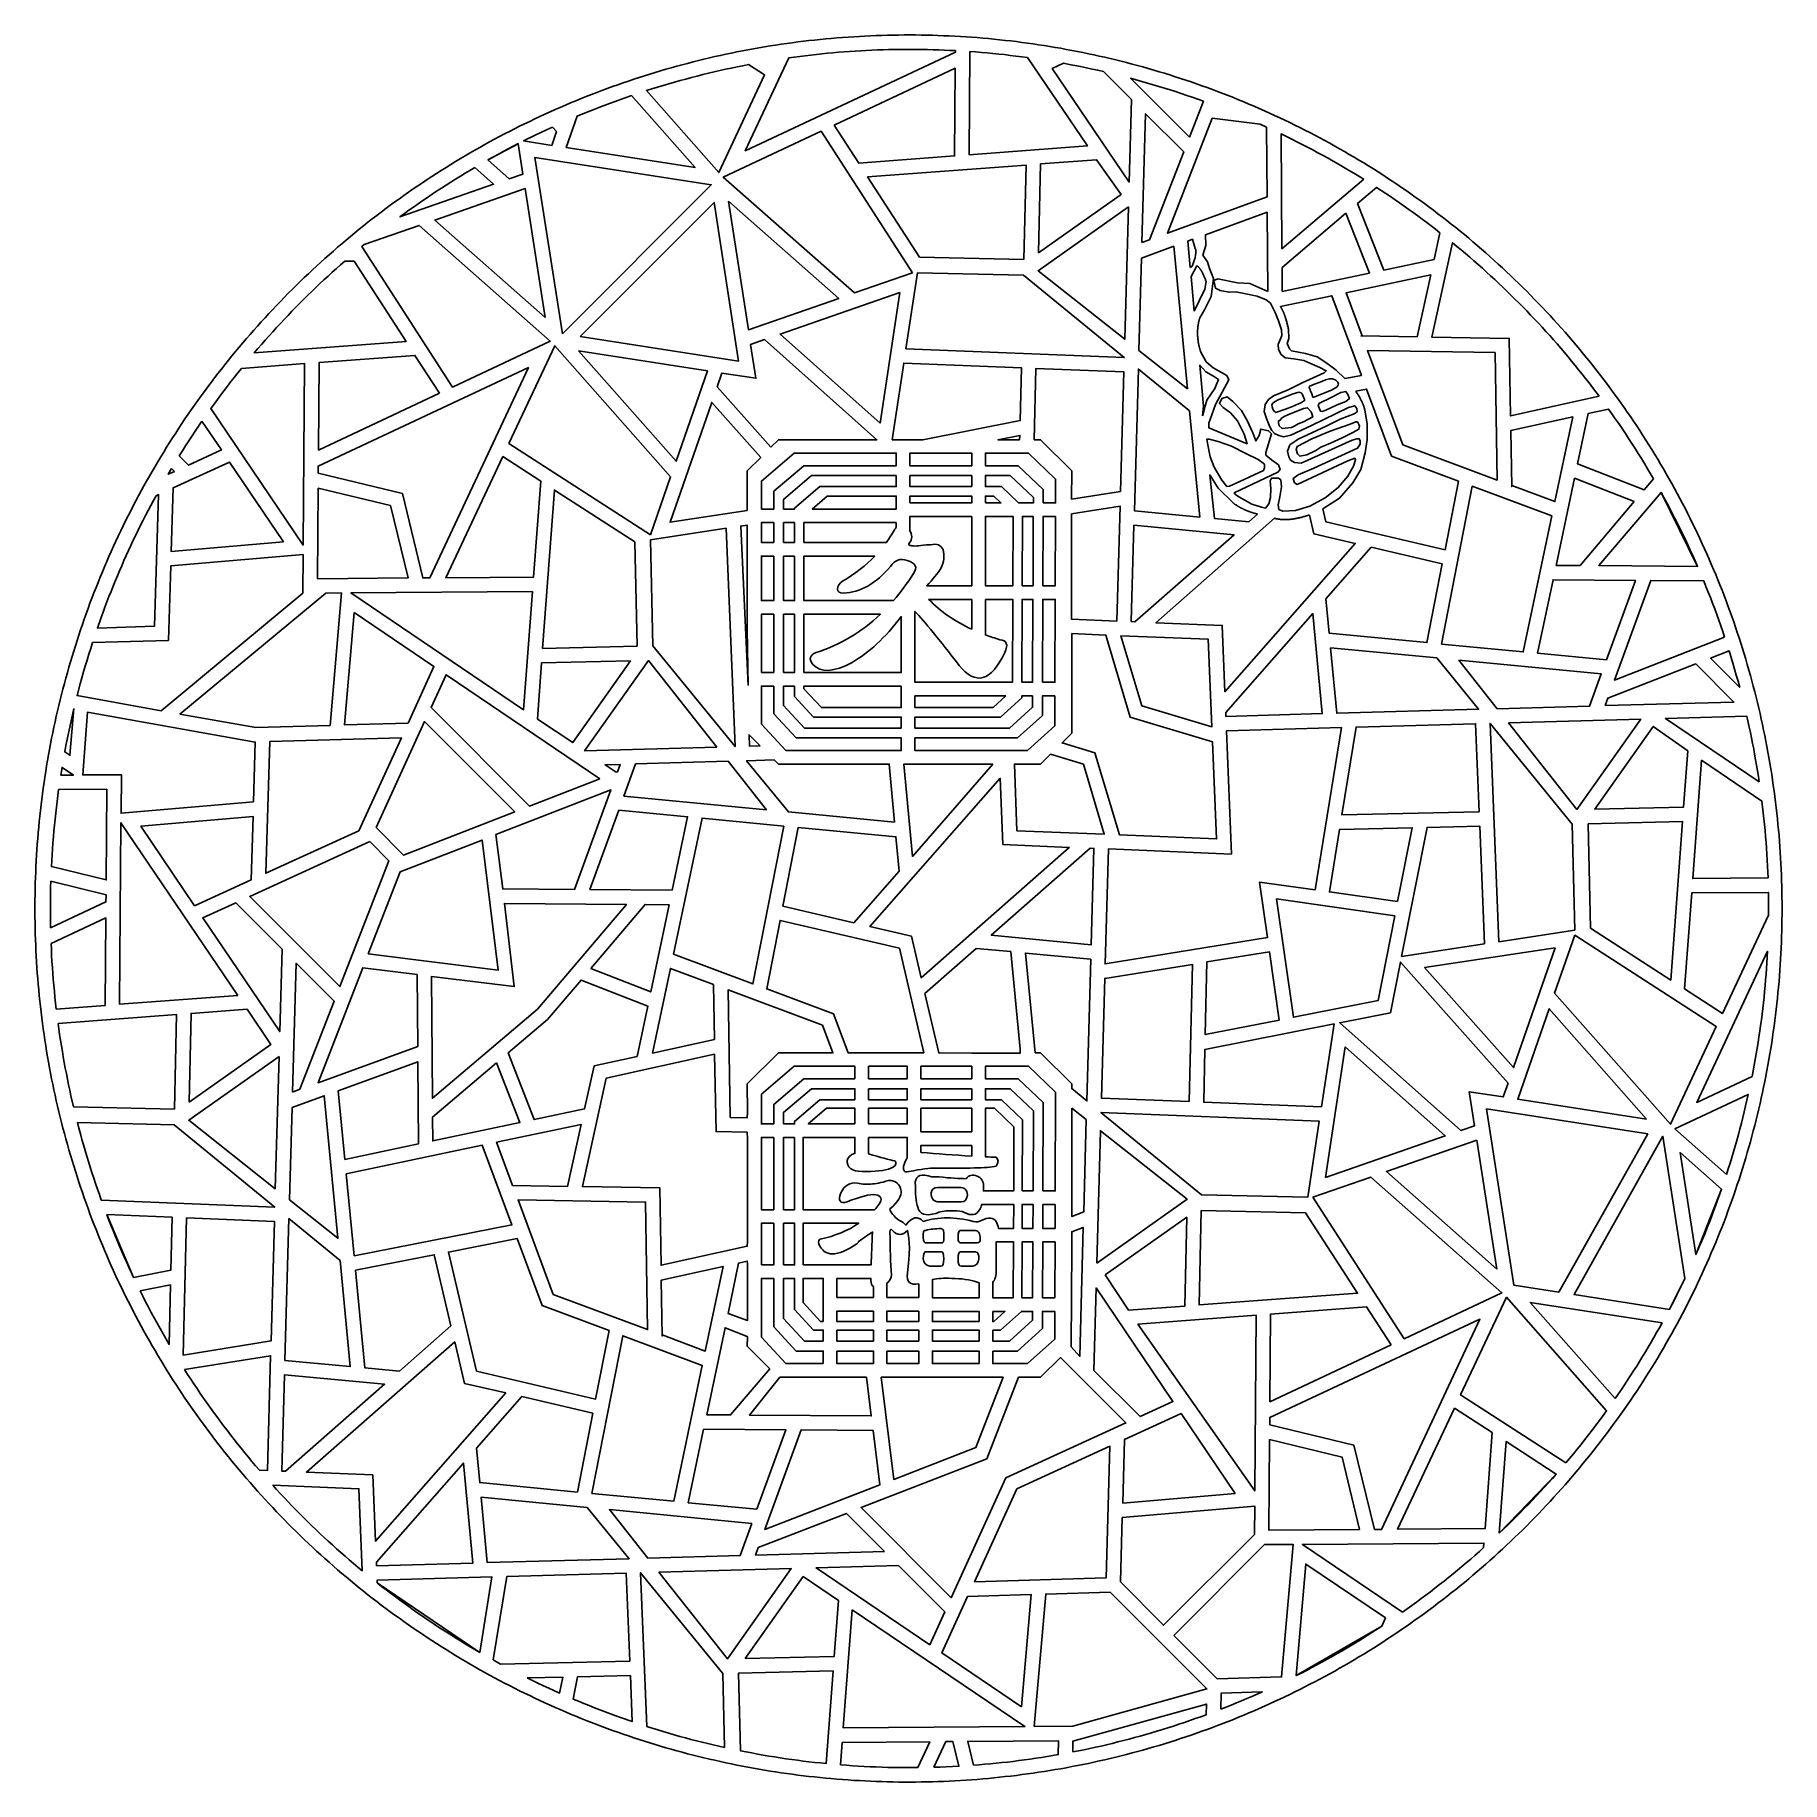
# Model space of a CAD drawing. Header units: centimetres. Extents: x 15.8 to 96.3, y -35.4 to 45.1.
import ezdxf

# ---------------------------------------------------------------- set-up
doc = ezdxf.new("R2010")
doc.units = ezdxf.units.CM
doc.header["$MEASUREMENT"] = 0
doc.layers.add('layer 1', color=7, linetype='Continuous')

msp = doc.modelspace()

# ---------------------------------------------------------------- linework, layer by layer
at = {"layer": 'layer 1', "color": 15}
for points, knots in [([(96.33791, 4.85155), (96.33791, 4.85155), (96.33622, 5.1101), (96.33622, 5.1101), (96.33622, 5.1101), (96.33622, 5.1101), (96.33453, 5.36865), (96.33453, 5.36865), (96.33453, 5.36865), (96.33453, 5.36865), (96.33115, 5.6289), (96.33115, 5.6289), (96.33115, 5.6289), (96.33115, 5.6289), (96.32608, 5.88576), (96.32608, 5.88576), (96.32608, 5.88576), (96.32608, 5.88576), (96.31763, 6.14601), (96.31763, 6.14601), (96.31763, 6.14601), (96.31763, 6.14601), (96.30918, 6.40287), (96.30918, 6.40287), (96.30918, 6.40287), (96.30918, 6.40287), (96.29735, 6.66312), (96.29735, 6.66312), (96.29735, 6.66312), (96.29735, 6.66312), (96.28552, 6.92167), (96.28552, 6.92167), (96.28552, 6.92167), (96.28552, 6.92167), (96.27031, 7.18023), (96.27031, 7.18023), (96.27031, 7.18023), (96.27031, 7.18023), (96.2551, 7.43878), (96.2551, 7.43878), (96.2551, 7.43878), (96.2551, 7.43878), (96.23652, 7.69564), (96.23652, 7.69564), (96.23652, 7.69564), (96.23652, 7.69564), (96.21962, 7.9542), (96.21962, 7.9542), (96.21962, 7.9542), (96.21962, 7.9542), (96.19765, 8.21275), (96.19765, 8.21275), (96.19765, 8.21275), (96.19765, 8.21275), (96.17568, 8.47131), (96.17568, 8.47131), (96.17568, 8.47131), (96.17568, 8.47131), (96.15033, 8.72817), (96.15033, 8.72817), (96.15033, 8.72817), (96.15033, 8.72817), (96.12498, 8.98504), (96.12498, 8.98504), (96.12498, 8.98504), (96.12498, 8.98504), (96.09794, 9.24359), (96.09794, 9.24359), (96.09794, 9.24359), (96.09794, 9.24359), (96.06922, 9.50046), (96.06922, 9.50046), (96.06922, 9.50046), (96.06922, 9.50046), (96.03711, 9.75732), (96.03711, 9.75732), (96.03711, 9.75732), (96.03711, 9.75732), (96.00669, 10.01418), (96.00669, 10.01418), (96.00669, 10.01418), (96.00669, 10.01418), (95.9712, 10.27105), (95.9712, 10.27105), (95.9712, 10.27105), (95.9712, 10.27105), (95.93571, 10.52622), (95.93571, 10.52622), (95.93571, 10.52622), (95.93571, 10.52622), (95.89854, 10.78309), (95.89854, 10.78309), (95.89854, 10.78309), (95.89854, 10.78309), (95.85967, 11.03995), (95.85967, 11.03995), (95.85967, 11.03995), (95.85967, 11.03995), (95.81911, 11.29513), (95.81911, 11.29513), (95.81911, 11.29513), (95.81911, 11.29513), (95.77686, 11.5503), (95.77686, 11.5503), (95.77686, 11.5503), (95.77686, 11.5503), (95.73293, 11.80548), (95.73293, 11.80548), (95.73293, 11.80548), (95.73293, 11.80548), (95.6873, 12.06065), (95.6873, 12.06065), (95.6873, 12.06065), (95.6873, 12.06065), (95.63998, 12.31414), (95.63998, 12.31414), (95.63998, 12.31414), (95.63998, 12.31414), (95.59266, 12.56931), (95.59266, 12.56931), (95.59266, 12.56931), (95.59266, 12.56931), (95.54028, 12.8228), (95.54028, 12.8228), (95.54028, 12.8228), (95.54028, 12.8228), (95.48958, 13.07628), (95.48958, 13.07628), (95.48958, 13.07628), (95.48958, 13.07628), (95.4355, 13.32977), (95.4355, 13.32977), (95.4355, 13.32977), (95.4355, 13.32977), (95.37974, 13.58156), (95.37974, 13.58156), (95.37974, 13.58156), (95.37974, 13.58156), (95.32228, 13.83504), (95.32228, 13.83504), (95.32228, 13.83504), (95.32228, 13.83504), (95.26482, 14.08853), (95.26482, 14.08853), (95.26482, 14.08853), (95.26482, 14.08853), (95.20399, 14.33863), (95.20399, 14.33863), (95.20399, 14.33863), (95.20399, 14.33863), (95.14315, 14.59043), (95.14315, 14.59043), (95.14315, 14.59043), (95.14315, 14.59043), (95.07725, 14.84222), (95.07725, 14.84222), (95.07725, 14.84222), (95.07725, 14.84222), (95.01303, 15.09233), (95.01303, 15.09233), (95.01303, 15.09233), (95.01303, 15.09233), (94.94712, 15.34243), (94.94712, 15.34243), (94.94712, 15.34243), (94.94712, 15.34243), (94.87784, 15.59085), (94.87784, 15.59085), (94.87784, 15.59085), (94.87784, 15.59085), (94.80855, 15.84095), (94.80855, 15.84095), (94.80855, 15.84095), (94.80855, 15.84095), (94.73758, 16.09106), (94.73758, 16.09106), (94.73758, 16.09106), (94.73758, 16.09106), (94.66322, 16.33778), (94.66322, 16.33778), (94.66322, 16.33778), (94.66322, 16.33778), (94.58886, 16.5862), (94.58886, 16.5862), (94.58886, 16.5862), (94.58886, 16.5862), (94.51451, 16.83461), (94.51451, 16.83461), (94.51451, 16.83461), (94.51451, 16.83461), (94.43508, 17.07965), (94.43508, 17.07965), (94.43508, 17.07965), (94.43508, 17.07965), (94.35566, 17.32637), (94.35566, 17.32637), (94.35566, 17.32637), (94.35566, 17.32637), (94.27454, 17.5731), (94.27454, 17.5731), (94.27454, 17.5731), (94.27454, 17.5731), (94.19343, 17.81645), (94.19343, 17.81645), (94.19343, 17.81645), (94.19343, 17.81645), (94.10893, 18.06317), (94.10893, 18.06317), (94.10893, 18.06317), (94.10893, 18.06317), (94.02106, 18.30652), (94.02106, 18.30652), (94.02106, 18.30652), (94.02106, 18.30652), (93.93487, 18.54986), (93.93487, 18.54986), (93.93487, 18.54986), (93.93487, 18.54986), (93.847, 18.79321), (93.847, 18.79321), (93.847, 18.79321), (93.847, 18.79321), (93.75574, 19.03655), (93.75574, 19.03655), (93.75574, 19.03655), (93.75574, 19.03655), (93.66449, 19.27821), (93.66449, 19.27821), (93.66449, 19.27821), (93.66449, 19.27821), (93.57155, 19.51986), (93.57155, 19.51986), (93.57155, 19.51986), (93.57155, 19.51986), (93.47522, 19.75983), (93.47522, 19.75983), (93.47522, 19.75983), (93.47522, 19.75983), (93.37721, 20.00148), (93.37721, 20.00148), (93.37721, 20.00148), (93.37721, 20.00148), (93.27919, 20.23976), (93.27919, 20.23976), (93.27919, 20.23976), (93.27919, 20.23976), (93.17949, 20.47804), (93.17949, 20.47804), (93.17949, 20.47804), (93.17949, 20.47804), (93.0781, 20.718), (93.0781, 20.718), (93.0781, 20.718), (93.0781, 20.718), (92.9767, 20.95459), (92.9767, 20.95459), (92.9767, 20.95459), (92.9767, 20.95459), (92.87193, 21.19117), (92.87193, 21.19117), (92.87193, 21.19117), (92.87193, 21.19117), (92.76546, 21.42776), (92.76546, 21.42776), (92.76546, 21.42776), (92.76546, 21.42776), (92.659, 21.66265), (92.659, 21.66265), (92.659, 21.66265), (92.659, 21.66265), (92.54916, 21.89924), (92.54916, 21.89924), (92.54916, 21.89924), (92.54916, 21.89924), (92.43931, 22.13245), (92.43931, 22.13245), (92.43931, 22.13245), (92.43931, 22.13245), (92.32778, 22.36565), (92.32778, 22.36565), (92.32778, 22.36565), (92.32778, 22.36565), (92.21456, 22.59886), (92.21456, 22.59886), (92.21456, 22.59886), (92.21456, 22.59886), (92.09964, 22.83037), (92.09964, 22.83037), (92.09964, 22.83037), (92.09964, 22.83037), (91.98304, 23.06189), (91.98304, 23.06189), (91.98304, 23.06189), (91.98304, 23.06189), (91.86644, 23.29341), (91.86644, 23.29341), (91.86644, 23.29341), (91.86644, 23.29341), (91.74646, 23.52154), (91.74646, 23.52154), (91.74646, 23.52154), (91.74646, 23.52154), (91.62478, 23.74968), (91.62478, 23.74968), (91.62478, 23.74968), (91.62478, 23.74968), (91.50311, 23.9795), (91.50311, 23.9795), (91.50311, 23.9795), (91.50311, 23.9795), (91.37806, 24.20595), (91.37806, 24.20595), (91.37806, 24.20595), (91.37806, 24.20595), (91.25469, 24.43409), (91.25469, 24.43409), (91.25469, 24.43409), (91.25469, 24.43409), (91.12795, 24.65884), (91.12795, 24.65884), (91.12795, 24.65884), (91.12795, 24.65884), (90.99952, 24.8836), (90.99952, 24.8836), (90.99952, 24.8836), (90.99952, 24.8836), (90.8694, 25.10667), (90.8694, 25.10667), (90.8694, 25.10667), (90.8694, 25.10667), (90.73759, 25.33142), (90.73759, 25.33142), (90.73759, 25.33142), (90.73759, 25.33142), (90.60746, 25.5528), (90.60746, 25.5528), (90.60746, 25.5528), (90.60746, 25.5528), (90.47227, 25.77418), (90.47227, 25.77418), (90.47227, 25.77418), (90.47227, 25.77418), (90.33708, 25.99555), (90.33708, 25.99555), (90.33708, 25.99555), (90.33708, 25.99555), (90.20189, 26.21524), (90.20189, 26.21524), (90.20189, 26.21524), (90.20189, 26.21524), (90.06332, 26.43493), (90.06332, 26.43493), (90.06332, 26.43493), (90.06332, 26.43493), (89.92306, 26.65292), (89.92306, 26.65292), (89.92306, 26.65292), (89.92306, 26.65292), (89.78279, 26.87092), (89.78279, 26.87092), (89.78279, 26.87092), (89.78279, 26.87092), (89.63915, 27.08723), (89.63915, 27.08723), (89.63915, 27.08723), (89.63915, 27.08723), (89.49551, 27.30184), (89.49551, 27.30184), (89.49551, 27.30184), (89.49551, 27.30184), (89.35187, 27.51646), (89.35187, 27.51646), (89.35187, 27.51646), (89.35187, 27.51646), (89.20485, 27.72939), (89.20485, 27.72939), (89.20485, 27.72939), (89.20485, 27.72939), (89.05614, 27.94232), (89.05614, 27.94232), (89.05614, 27.94232), (89.05614, 27.94232), (88.90743, 28.15355), (88.90743, 28.15355), (88.90743, 28.15355), (88.90743, 28.15355), (88.75703, 28.36479), (88.75703, 28.36479), (88.75703, 28.36479), (88.75703, 28.36479), (88.60493, 28.57434), (88.60493, 28.57434), (88.60493, 28.57434), (88.60493, 28.57434), (88.45115, 28.7822), (88.45115, 28.7822), (88.45115, 28.7822), (88.45115, 28.7822), (88.29737, 28.99005), (88.29737, 28.99005), (88.29737, 28.99005), (88.29737, 28.99005), (88.1419, 29.19622), (88.1419, 29.19622), (88.1419, 29.19622), (88.1419, 29.19622), (87.98474, 29.40239), (87.98474, 29.40239), (87.98474, 29.40239), (87.98474, 29.40239), (87.82589, 29.60687), (87.82589, 29.60687), (87.82589, 29.60687), (87.82589, 29.60687), (87.66704, 29.80965), (87.66704, 29.80965), (87.66704, 29.80965), (87.66704, 29.80965), (87.50481, 30.01244), (87.50481, 30.01244), (87.50481, 30.01244), (87.50481, 30.01244), (87.34258, 30.21354), (87.34258, 30.21354), (87.34258, 30.21354), (87.34258, 30.21354), (87.17866, 30.41464), (87.17866, 30.41464), (87.17866, 30.41464), (87.17866, 30.41464), (87.01305, 30.61405), (87.01305, 30.61405), (87.01305, 30.61405), (87.01305, 30.61405), (86.84575, 30.81176), (86.84575, 30.81176), (86.84575, 30.81176), (86.84575, 30.81176), (86.68014, 31.00948), (86.68014, 31.00948), (86.68014, 31.00948), (86.68014, 31.00948), (86.51115, 31.2072), (86.51115, 31.2072), (86.51115, 31.2072), (86.51115, 31.2072), (86.34047, 31.40154), (86.34047, 31.40154), (86.34047, 31.40154), (86.34047, 31.40154), (86.16979, 31.59588), (86.16979, 31.59588), (86.16979, 31.59588), (86.16979, 31.59588), (85.99573, 31.78853), (85.99573, 31.78853), (85.99573, 31.78853), (85.99573, 31.78853), (85.82336, 31.97948), (85.82336, 31.97948), (85.82336, 31.97948), (85.82336, 31.97948), (85.64761, 32.17044), (85.64761, 32.17044), (85.64761, 32.17044), (85.64761, 32.17044), (85.47017, 32.3614), (85.47017, 32.3614), (85.47017, 32.3614), (85.47017, 32.3614), (85.29442, 32.54898), (85.29442, 32.54898), (85.29442, 32.54898), (85.29442, 32.54898), (85.11529, 32.73487), (85.11529, 32.73487), (85.11529, 32.73487), (85.11529, 32.73487), (84.93448, 32.92076), (84.93448, 32.92076), (84.93448, 32.92076), (84.93448, 32.92076), (84.75366, 33.10665), (84.75366, 33.10665), (84.75366, 33.10665), (84.75366, 33.10665), (84.57115, 33.29084), (84.57115, 33.29084), (84.57115, 33.29084), (84.57115, 33.29084), (84.38864, 33.47335), (84.38864, 33.47335), (84.38864, 33.47335), (84.38864, 33.47335), (84.20275, 33.65417), (84.20275, 33.65417), (84.20275, 33.65417), (84.20275, 33.65417), (84.01686, 33.83499), (84.01686, 33.83499), (84.01686, 33.83499), (84.01686, 33.83499), (83.83097, 34.01412), (83.83097, 34.01412), (83.83097, 34.01412), (83.83097, 34.01412), (83.64339, 34.19156), (83.64339, 34.19156), (83.64339, 34.19156), (83.64339, 34.19156), (83.45243, 34.369), (83.45243, 34.369), (83.45243, 34.369), (83.45243, 34.369), (83.26317, 34.54306), (83.26317, 34.54306), (83.26317, 34.54306), (83.26317, 34.54306), (83.07052, 34.71712), (83.07052, 34.71712), (83.07052, 34.71712), (83.07052, 34.71712), (82.87956, 34.89118), (82.87956, 34.89118), (82.87956, 34.89118), (82.87956, 34.89118), (82.68522, 35.06186), (82.68522, 35.06186), (82.68522, 35.06186), (82.68522, 35.06186), (82.49088, 35.23254), (82.49088, 35.23254), (82.49088, 35.23254), (82.49088, 35.23254), (82.29316, 35.40153), (82.29316, 35.40153), (82.29316, 35.40153), (82.29316, 35.40153), (82.09714, 35.56883), (82.09714, 35.56883), (82.09714, 35.56883), (82.09714, 35.56883), (81.89942, 35.73782), (81.89942, 35.73782), (81.89942, 35.73782), (81.89942, 35.73782), (81.70001, 35.90174), (81.70001, 35.90174), (81.70001, 35.90174), (81.70001, 35.90174), (81.5006, 36.06735), (81.5006, 36.06735), (81.5006, 36.06735), (81.5006, 36.06735), (81.2995, 36.22789), (81.2995, 36.22789), (81.2995, 36.22789), (81.2995, 36.22789), (81.09672, 36.39181), (81.09672, 36.39181), (81.09672, 36.39181), (81.09672, 36.39181), (80.89393, 36.55066), (80.89393, 36.55066), (80.89393, 36.55066), (80.89393, 36.55066), (80.68945, 36.70951), (80.68945, 36.70951), (80.68945, 36.70951), (80.68945, 36.70951), (80.48328, 36.86667), (80.48328, 36.86667), (80.48328, 36.86667), (80.48328, 36.86667), (80.27712, 37.02383), (80.27712, 37.02383), (80.27712, 37.02383), (80.27712, 37.02383), (80.06926, 37.17761), (80.06926, 37.17761), (80.06926, 37.17761), (80.06926, 37.17761), (79.85971, 37.33308), (79.85971, 37.33308), (79.85971, 37.33308), (79.85971, 37.33308), (79.65016, 37.48348), (79.65016, 37.48348), (79.65016, 37.48348), (79.65016, 37.48348), (79.44062, 37.63557), (79.44062, 37.63557), (79.44062, 37.63557), (79.44062, 37.63557), (79.22938, 37.78428), (79.22938, 37.78428), (79.22938, 37.78428), (79.22938, 37.78428), (79.01645, 37.933), (79.01645, 37.933), (79.01645, 37.933), (79.01645, 37.933), (78.80352, 38.08002), (78.80352, 38.08002), (78.80352, 38.08002), (78.80352, 38.08002), (78.5906, 38.22366), (78.5906, 38.22366), (78.5906, 38.22366), (78.5906, 38.22366), (78.37598, 38.36899), (78.37598, 38.36899), (78.37598, 38.36899), (78.37598, 38.36899), (78.15967, 38.51094), (78.15967, 38.51094), (78.15967, 38.51094), (78.15967, 38.51094), (77.94337, 38.65289), (77.94337, 38.65289), (77.94337, 38.65289), (77.94337, 38.65289), (77.72537, 38.79315), (77.72537, 38.79315), (77.72537, 38.79315), (77.72537, 38.79315), (77.50568, 38.93004), (77.50568, 38.93004), (77.50568, 38.93004), (77.50568, 38.93004), (77.286, 39.06692), (77.286, 39.06692), (77.286, 39.06692), (77.286, 39.06692), (77.06631, 39.2038), (77.06631, 39.2038), (77.06631, 39.2038), (77.06631, 39.2038), (76.84493, 39.33899), (76.84493, 39.33899), (76.84493, 39.33899), (76.84493, 39.33899), (76.62187, 39.46911), (76.62187, 39.46911), (76.62187, 39.46911), (76.62187, 39.46911), (76.3988, 39.60093), (76.3988, 39.60093), (76.3988, 39.60093), (76.3988, 39.60093), (76.17404, 39.73274), (76.17404, 39.73274), (76.17404, 39.73274), (76.17404, 39.73274), (75.94929, 39.86117), (75.94929, 39.86117), (75.94929, 39.86117), (75.94929, 39.86117), (75.72453, 39.98622), (75.72453, 39.98622), (75.72453, 39.98622), (75.72453, 39.98622), (75.49808, 40.11296), (75.49808, 40.11296), (75.49808, 40.11296), (75.49808, 40.11296), (75.27164, 40.23633), (75.27164, 40.23633), (75.27164, 40.23633), (75.27164, 40.23633), (75.0435, 40.35969), (75.0435, 40.35969), (75.0435, 40.35969), (75.0435, 40.35969), (74.81367, 40.48136), (74.81367, 40.48136), (74.81367, 40.48136), (74.81367, 40.48136), (74.58385, 40.60135), (74.58385, 40.60135), (74.58385, 40.60135), (74.58385, 40.60135), (74.35571, 40.71964), (74.35571, 40.71964), (74.35571, 40.71964), (74.35571, 40.71964), (74.1242, 40.83455), (74.1242, 40.83455), (74.1242, 40.83455), (74.1242, 40.83455), (73.89268, 40.94946), (73.89268, 40.94946), (73.89268, 40.94946), (73.89268, 40.94946), (73.65947, 41.06438), (73.65947, 41.06438), (73.65947, 41.06438), (73.65947, 41.06438), (73.42458, 41.17591), (73.42458, 41.17591), (73.42458, 41.17591), (73.42458, 41.17591), (73.19306, 41.28744), (73.19306, 41.28744), (73.19306, 41.28744), (73.19306, 41.28744), (72.95817, 41.39729), (72.95817, 41.39729), (72.95817, 41.39729), (72.95817, 41.39729), (72.72158, 41.50375), (72.72158, 41.50375), (72.72158, 41.50375), (72.72158, 41.50375), (72.48499, 41.61021), (72.48499, 41.61021), (72.48499, 41.61021), (72.48499, 41.61021), (72.2501, 41.71499), (72.2501, 41.71499), (72.2501, 41.71499), (72.2501, 41.71499), (72.01182, 41.81807), (72.01182, 41.81807), (72.01182, 41.81807), (72.01182, 41.81807), (71.77355, 41.91947), (71.77355, 41.91947), (71.77355, 41.91947), (71.77355, 41.91947), (71.53527, 42.01917), (71.53527, 42.01917), (71.53527, 42.01917), (71.53527, 42.01917), (71.297, 42.11887), (71.297, 42.11887), (71.297, 42.11887), (71.297, 42.11887), (71.05534, 42.2152), (71.05534, 42.2152), (71.05534, 42.2152), (71.05534, 42.2152), (70.81537, 42.30983), (70.81537, 42.30983), (70.81537, 42.30983), (70.81537, 42.30983), (70.57372, 42.40616), (70.57372, 42.40616), (70.57372, 42.40616), (70.57372, 42.40616), (70.33206, 42.4991), (70.33206, 42.4991), (70.33206, 42.4991), (70.33206, 42.4991), (70.09041, 42.58867), (70.09041, 42.58867), (70.09041, 42.58867), (70.09041, 42.58867), (69.84706, 42.67823), (69.84706, 42.67823), (69.84706, 42.67823), (69.84706, 42.67823), (69.60372, 42.7661), (69.60372, 42.7661), (69.60372, 42.7661), (69.60372, 42.7661), (69.35868, 42.8506), (69.35868, 42.8506), (69.35868, 42.8506), (69.35868, 42.8506), (69.11365, 42.93678), (69.11365, 42.93678), (69.11365, 42.93678), (69.11365, 42.93678), (68.8703, 43.01959), (68.8703, 43.01959), (68.8703, 43.01959), (68.8703, 43.01959), (68.62358, 43.1007), (68.62358, 43.1007), (68.62358, 43.1007), (68.62358, 43.1007), (68.37685, 43.18013), (68.37685, 43.18013), (68.37685, 43.18013), (68.37685, 43.18013), (68.13182, 43.25956), (68.13182, 43.25956), (68.13182, 43.25956), (68.13182, 43.25956), (67.8834, 43.3356), (67.8834, 43.3356), (67.8834, 43.3356), (67.8834, 43.3356), (67.63499, 43.40996), (67.63499, 43.40996), (67.63499, 43.40996), (67.63499, 43.40996), (67.38826, 43.48262), (67.38826, 43.48262), (67.38826, 43.48262), (67.38826, 43.48262), (67.13816, 43.55698), (67.13816, 43.55698), (67.13816, 43.55698), (67.13816, 43.55698), (66.88974, 43.62626), (66.88974, 43.62626), (66.88974, 43.62626), (66.88974, 43.62626), (66.63964, 43.69386), (66.63964, 43.69386), (66.63964, 43.69386), (66.63964, 43.69386), (66.38953, 43.76314), (66.38953, 43.76314), (66.38953, 43.76314), (66.38953, 43.76314), (66.13943, 43.82736), (66.13943, 43.82736), (66.13943, 43.82736), (66.13943, 43.82736), (65.88932, 43.89158), (65.88932, 43.89158), (65.88932, 43.89158), (65.88932, 43.89158), (65.63753, 43.9541), (65.63753, 43.9541), (65.63753, 43.9541), (65.63753, 43.9541), (65.38573, 44.01325), (65.38573, 44.01325), (65.38573, 44.01325), (65.38573, 44.01325), (65.13394, 44.07409), (65.13394, 44.07409), (65.13394, 44.07409), (65.13394, 44.07409), (64.88045, 44.12985), (64.88045, 44.12985), (64.88045, 44.12985), (64.88045, 44.12985), (64.62866, 44.18731), (64.62866, 44.18731), (64.62866, 44.18731), (64.62866, 44.18731), (64.37517, 44.2397), (64.37517, 44.2397), (64.37517, 44.2397), (64.37517, 44.2397), (64.12169, 44.29377), (64.12169, 44.29377), (64.12169, 44.29377), (64.12169, 44.29377), (63.8682, 44.34278), (63.8682, 44.34278), (63.8682, 44.34278), (63.8682, 44.34278), (63.61303, 44.39348), (63.61303, 44.39348), (63.61303, 44.39348), (63.61303, 44.39348), (63.35954, 44.4391), (63.35954, 44.4391), (63.35954, 44.4391), (63.35954, 44.4391), (63.10437, 44.48642), (63.10437, 44.48642), (63.10437, 44.48642), (63.10437, 44.48642), (62.85088, 44.53036), (62.85088, 44.53036), (62.85088, 44.53036), (62.85088, 44.53036), (62.59402, 44.57261), (62.59402, 44.57261), (62.59402, 44.57261), (62.59402, 44.57261), (62.33715, 44.61485), (62.33715, 44.61485), (62.33715, 44.61485), (62.33715, 44.61485), (62.08367, 44.65372), (62.08367, 44.65372), (62.08367, 44.65372), (62.08367, 44.65372), (61.8268, 44.6909), (61.8268, 44.6909), (61.8268, 44.6909), (61.8268, 44.6909), (61.57163, 44.72808), (61.57163, 44.72808), (61.57163, 44.72808), (61.57163, 44.72808), (61.31308, 44.76187), (61.31308, 44.76187), (61.31308, 44.76187), (61.31308, 44.76187), (61.0579, 44.79567), (61.0579, 44.79567), (61.0579, 44.79567), (61.0579, 44.79567), (60.79935, 44.82609), (60.79935, 44.82609), (60.79935, 44.82609), (60.79935, 44.82609), (60.54248, 44.85482), (60.54248, 44.85482), (60.54248, 44.85482), (60.54248, 44.85482), (60.28562, 44.88355), (60.28562, 44.88355), (60.28562, 44.88355), (60.28562, 44.88355), (60.02706, 44.9089), (60.02706, 44.9089), (60.02706, 44.9089), (60.02706, 44.9089), (59.7702, 44.93424), (59.7702, 44.93424), (59.7702, 44.93424), (59.7702, 44.93424), (59.51164, 44.95621), (59.51164, 44.95621), (59.51164, 44.95621), (59.51164, 44.95621), (59.25478, 44.97818), (59.25478, 44.97818), (59.25478, 44.97818), (59.25478, 44.97818), (58.99623, 44.99677), (58.99623, 44.99677), (58.99623, 44.99677), (58.99623, 44.99677), (58.73767, 45.01536), (58.73767, 45.01536), (58.73767, 45.01536), (58.73767, 45.01536), (58.47912, 45.03226), (58.47912, 45.03226), (58.47912, 45.03226), (58.47912, 45.03226), (58.22056, 45.04747), (58.22056, 45.04747), (58.22056, 45.04747), (58.22056, 45.04747), (57.9637, 45.05761), (57.9637, 45.05761), (57.9637, 45.05761), (57.9637, 45.05761), (57.70345, 45.06944), (57.70345, 45.06944), (57.70345, 45.06944), (57.70345, 45.06944), (57.44659, 45.07958), (57.44659, 45.07958), (57.44659, 45.07958), (57.44659, 45.07958), (57.18634, 45.08803), (57.18634, 45.08803), (57.18634, 45.08803), (57.18634, 45.08803), (56.92779, 45.09309), (56.92779, 45.09309), (56.92779, 45.09309), (56.92779, 45.09309), (56.66924, 45.09816), (56.66924, 45.09816), (56.66924, 45.09816), (56.66924, 45.09816), (56.41068, 45.10154), (56.41068, 45.10154), (56.41068, 45.10154), (56.41068, 45.10154), (56.15213, 45.10323), (56.15213, 45.10323), (56.15213, 45.10323), (56.15213, 45.10323), (55.89188, 45.10154), (55.89188, 45.10154), (55.89188, 45.10154), (55.89188, 45.10154), (55.63333, 45.09985), (55.63333, 45.09985), (55.63333, 45.09985), (55.63333, 45.09985), (55.37477, 45.09647), (55.37477, 45.09647), (55.37477, 45.09647), (55.37477, 45.09647), (55.11622, 45.09141), (55.11622, 45.09141), (55.11622, 45.09141), (55.11622, 45.09141), (54.85766, 45.08296), (54.85766, 45.08296), (54.85766, 45.08296), (54.85766, 45.08296), (54.59911, 45.07451), (54.59911, 45.07451), (54.59911, 45.07451), (54.59911, 45.07451), (54.33887, 45.06437), (54.33887, 45.06437), (54.33887, 45.06437), (54.33887, 45.06437), (54.082, 45.05423), (54.082, 45.05423), (54.082, 45.05423), (54.082, 45.05423), (53.82345, 45.03902), (53.82345, 45.03902), (53.82345, 45.03902), (53.82345, 45.03902), (53.5632, 45.02381), (53.5632, 45.02381), (53.5632, 45.02381), (53.5632, 45.02381), (53.30634, 45.00691), (53.30634, 45.00691), (53.30634, 45.00691), (53.30634, 45.00691), (53.04778, 44.98832), (53.04778, 44.98832), (53.04778, 44.98832), (53.04778, 44.98832), (52.79092, 44.96635), (52.79092, 44.96635), (52.79092, 44.96635), (52.79092, 44.96635), (52.53236, 44.94607), (52.53236, 44.94607), (52.53236, 44.94607), (52.53236, 44.94607), (52.2755, 44.92242), (52.2755, 44.92242), (52.2755, 44.92242), (52.2755, 44.92242), (52.01694, 44.89707), (52.01694, 44.89707), (52.01694, 44.89707), (52.01694, 44.89707), (51.76008, 44.86834), (51.76008, 44.86834), (51.76008, 44.86834), (51.76008, 44.86834), (51.50153, 44.8413), (51.50153, 44.8413), (51.50153, 44.8413), (51.50153, 44.8413), (51.24466, 44.81088), (51.24466, 44.81088), (51.24466, 44.81088), (51.24466, 44.81088), (50.9878, 44.77877), (50.9878, 44.77877), (50.9878, 44.77877), (50.9878, 44.77877), (50.73093, 44.74498), (50.73093, 44.74498), (50.73093, 44.74498), (50.73093, 44.74498), (50.47576, 44.70949), (50.47576, 44.70949), (50.47576, 44.70949), (50.47576, 44.70949), (50.21889, 44.67231), (50.21889, 44.67231), (50.21889, 44.67231), (50.21889, 44.67231), (49.96372, 44.63344), (49.96372, 44.63344), (49.96372, 44.63344), (49.96372, 44.63344), (49.70685, 44.59457), (49.70685, 44.59457), (49.70685, 44.59457), (49.70685, 44.59457), (49.44999, 44.55233), (49.44999, 44.55233), (49.44999, 44.55233), (49.44999, 44.55233), (49.1965, 44.51008), (49.1965, 44.51008), (49.1965, 44.51008), (49.1965, 44.51008), (48.94133, 44.46276), (48.94133, 44.46276), (48.94133, 44.46276), (48.94133, 44.46276), (48.68785, 44.41714), (48.68785, 44.41714), (48.68785, 44.41714), (48.68785, 44.41714), (48.43267, 44.36813), (48.43267, 44.36813), (48.43267, 44.36813), (48.43267, 44.36813), (48.1775, 44.31743), (48.1775, 44.31743), (48.1775, 44.31743), (48.1775, 44.31743), (47.9257, 44.26673), (47.9257, 44.26673), (47.9257, 44.26673), (47.9257, 44.26673), (47.67053, 44.21266), (47.67053, 44.21266), (47.67053, 44.21266), (47.67053, 44.21266), (47.41873, 44.15858), (47.41873, 44.15858), (47.41873, 44.15858), (47.41873, 44.15858), (47.16525, 44.10281), (47.16525, 44.10281), (47.16525, 44.10281), (47.16525, 44.10281), (46.91345, 44.04367), (46.91345, 44.04367), (46.91345, 44.04367), (46.91345, 44.04367), (46.66166, 43.98452), (46.66166, 43.98452), (46.66166, 43.98452), (46.66166, 43.98452), (46.40986, 43.922), (46.40986, 43.922), (46.40986, 43.922), (46.40986, 43.922), (46.15976, 43.85947), (46.15976, 43.85947), (46.15976, 43.85947), (46.15976, 43.85947), (45.90796, 43.79356), (45.90796, 43.79356), (45.90796, 43.79356), (45.90796, 43.79356), (45.65786, 43.72766), (45.65786, 43.72766), (45.65786, 43.72766), (45.65786, 43.72766), (45.40944, 43.66175), (45.40944, 43.66175), (45.40944, 43.66175), (45.40944, 43.66175), (45.15934, 43.59078), (45.15934, 43.59078), (45.15934, 43.59078), (45.15934, 43.59078), (44.90923, 43.5198), (44.90923, 43.5198), (44.90923, 43.5198), (44.90923, 43.5198), (44.66251, 43.44713), (44.66251, 43.44713), (44.66251, 43.44713), (44.66251, 43.44713), (44.41409, 43.37278), (44.41409, 43.37278), (44.41409, 43.37278), (44.41409, 43.37278), (44.16568, 43.29673), (44.16568, 43.29673), (44.16568, 43.29673), (44.16568, 43.29673), (43.91895, 43.22069), (43.91895, 43.22069), (43.91895, 43.22069), (43.91895, 43.22069), (43.67223, 43.14126), (43.67223, 43.14126), (43.67223, 43.14126), (43.67223, 43.14126), (43.4255, 43.06015), (43.4255, 43.06015), (43.4255, 43.06015), (43.4255, 43.06015), (43.18385, 42.97734), (43.18385, 42.97734), (43.18385, 42.97734), (43.18385, 42.97734), (42.93881, 42.89454), (42.93881, 42.89454), (42.93881, 42.89454), (42.93881, 42.89454), (42.69378, 42.81004), (42.69378, 42.81004), (42.69378, 42.81004), (42.69378, 42.81004), (42.45043, 42.72217), (42.45043, 42.72217), (42.45043, 42.72217), (42.45043, 42.72217), (42.20708, 42.6326), (42.20708, 42.6326), (42.20708, 42.6326), (42.20708, 42.6326), (41.96374, 42.54304), (41.96374, 42.54304), (41.96374, 42.54304), (41.96374, 42.54304), (41.72208, 42.45178), (41.72208, 42.45178), (41.72208, 42.45178), (41.72208, 42.45178), (41.48043, 42.35884), (41.48043, 42.35884), (41.48043, 42.35884), (41.48043, 42.35884), (41.23877, 42.26421), (41.23877, 42.26421), (41.23877, 42.26421), (41.23877, 42.26421), (40.99881, 42.16788), (40.99881, 42.16788), (40.99881, 42.16788), (40.99881, 42.16788), (40.76053, 42.06987), (40.76053, 42.06987), (40.76053, 42.06987), (40.76053, 42.06987), (40.52057, 41.97016), (40.52057, 41.97016), (40.52057, 41.97016), (40.52057, 41.97016), (40.28229, 41.87046), (40.28229, 41.87046), (40.28229, 41.87046), (40.28229, 41.87046), (40.04401, 41.76737), (40.04401, 41.76737), (40.04401, 41.76737), (40.04401, 41.76737), (39.80743, 41.66429), (39.80743, 41.66429), (39.80743, 41.66429), (39.80743, 41.66429), (39.57084, 41.55783), (39.57084, 41.55783), (39.57084, 41.55783), (39.57084, 41.55783), (39.33426, 41.45136), (39.33426, 41.45136), (39.33426, 41.45136), (39.33426, 41.45136), (39.09936, 41.34321), (39.09936, 41.34321), (39.09936, 41.34321), (39.09936, 41.34321), (38.86616, 41.23337), (38.86616, 41.23337), (38.86616, 41.23337), (38.86616, 41.23337), (38.63295, 41.12183), (38.63295, 41.12183), (38.63295, 41.12183), (38.63295, 41.12183), (38.39974, 41.00861), (38.39974, 41.00861), (38.39974, 41.00861), (38.39974, 41.00861), (38.16654, 40.8937), (38.16654, 40.8937), (38.16654, 40.8937), (38.16654, 40.8937), (37.93502, 40.77709), (37.93502, 40.77709), (37.93502, 40.77709), (37.93502, 40.77709), (37.7052, 40.6588), (37.7052, 40.6588), (37.7052, 40.6588), (37.7052, 40.6588), (37.47537, 40.54051), (37.47537, 40.54051), (37.47537, 40.54051), (37.47537, 40.54051), (37.24554, 40.42053), (37.24554, 40.42053), (37.24554, 40.42053), (37.24554, 40.42053), (37.01741, 40.29885), (37.01741, 40.29885), (37.01741, 40.29885), (37.01741, 40.29885), (36.78927, 40.17549), (36.78927, 40.17549), (36.78927, 40.17549), (36.78927, 40.17549), (36.56282, 40.05044), (36.56282, 40.05044), (36.56282, 40.05044), (36.56282, 40.05044), (36.33807, 39.9237), (36.33807, 39.9237), (36.33807, 39.9237), (36.33807, 39.9237), (36.11331, 39.79526), (36.11331, 39.79526), (36.11331, 39.79526), (36.11331, 39.79526), (35.88855, 39.66852), (35.88855, 39.66852), (35.88855, 39.66852), (35.88855, 39.66852), (35.6638, 39.53671), (35.6638, 39.53671), (35.6638, 39.53671), (35.6638, 39.53671), (35.44242, 39.4049), (35.44242, 39.4049), (35.44242, 39.4049), (35.44242, 39.4049), (35.21936, 39.26971), (35.21936, 39.26971), (35.21936, 39.26971), (35.21936, 39.26971), (34.99798, 39.1362), (34.99798, 39.1362), (34.99798, 39.1362), (34.99798, 39.1362), (34.77829, 38.99932), (34.77829, 38.99932), (34.77829, 38.99932), (34.77829, 38.99932), (34.5586, 38.86075), (34.5586, 38.86075), (34.5586, 38.86075), (34.5586, 38.86075), (34.34061, 38.72218), (34.34061, 38.72218), (34.34061, 38.72218), (34.34061, 38.72218), (34.1243, 38.58192), (34.1243, 38.58192), (34.1243, 38.58192), (34.1243, 38.58192), (33.90799, 38.43997), (33.90799, 38.43997), (33.90799, 38.43997), (33.90799, 38.43997), (33.69338, 38.29632), (33.69338, 38.29632), (33.69338, 38.29632), (33.69338, 38.29632), (33.47876, 38.15268), (33.47876, 38.15268), (33.47876, 38.15268), (33.47876, 38.15268), (33.26414, 38.00566), (33.26414, 38.00566), (33.26414, 38.00566), (33.26414, 38.00566), (33.05122, 37.85864), (33.05122, 37.85864), (33.05122, 37.85864), (33.05122, 37.85864), (32.83998, 37.70993), (32.83998, 37.70993), (32.83998, 37.70993), (32.83998, 37.70993), (32.62874, 37.55784), (32.62874, 37.55784), (32.62874, 37.55784), (32.62874, 37.55784), (32.41919, 37.40744), (32.41919, 37.40744), (32.41919, 37.40744), (32.41919, 37.40744), (32.20965, 37.25366), (32.20965, 37.25366), (32.20965, 37.25366), (32.20965, 37.25366), (32.00179, 37.10157), (32.00179, 37.10157), (32.00179, 37.10157), (32.00179, 37.10157), (31.79562, 36.9444), (31.79562, 36.9444), (31.79562, 36.9444), (31.79562, 36.9444), (31.58945, 36.78893), (31.58945, 36.78893), (31.58945, 36.78893), (31.58945, 36.78893), (31.38329, 36.63008), (31.38329, 36.63008), (31.38329, 36.63008), (31.38329, 36.63008), (31.17881, 36.47123), (31.17881, 36.47123), (31.17881, 36.47123), (31.17881, 36.47123), (30.97771, 36.309), (30.97771, 36.309), (30.97771, 36.309), (30.97771, 36.309), (30.77492, 36.14846), (30.77492, 36.14846), (30.77492, 36.14846), (30.77492, 36.14846), (30.57551, 35.98285), (30.57551, 35.98285), (30.57551, 35.98285), (30.57551, 35.98285), (30.37442, 35.81893), (30.37442, 35.81893), (30.37442, 35.81893), (30.37442, 35.81893), (30.1767, 35.65501), (30.1767, 35.65501), (30.1767, 35.65501), (30.1767, 35.65501), (29.97898, 35.48602), (29.97898, 35.48602), (29.97898, 35.48602), (29.97898, 35.48602), (29.78295, 35.31872), (29.78295, 35.31872), (29.78295, 35.31872), (29.78295, 35.31872), (29.58692, 35.14804), (29.58692, 35.14804), (29.58692, 35.14804), (29.58692, 35.14804), (29.39259, 34.97736), (29.39259, 34.97736), (29.39259, 34.97736), (29.39259, 34.97736), (29.19994, 34.80499), (29.19994, 34.80499), (29.19994, 34.80499), (29.19994, 34.80499), (29.00729, 34.63093), (29.00729, 34.63093), (29.00729, 34.63093), (29.00729, 34.63093), (28.81633, 34.45687), (28.81633, 34.45687), (28.81633, 34.45687), (28.81633, 34.45687), (28.62706, 34.28113), (28.62706, 34.28113), (28.62706, 34.28113), (28.62706, 34.28113), (28.43779, 34.102), (28.43779, 34.102), (28.43779, 34.102), (28.43779, 34.102), (28.25021, 33.92456), (28.25021, 33.92456), (28.25021, 33.92456), (28.25021, 33.92456), (28.06433, 33.74543), (28.06433, 33.74543), (28.06433, 33.74543), (28.06433, 33.74543), (27.88013, 33.56292), (27.88013, 33.56292), (27.88013, 33.56292), (27.88013, 33.56292), (27.69424, 33.3821), (27.69424, 33.3821), (27.69424, 33.3821), (27.69424, 33.3821), (27.51173, 33.19959), (27.51173, 33.19959), (27.51173, 33.19959), (27.51173, 33.19959), (27.33091, 33.01539), (27.33091, 33.01539), (27.33091, 33.01539), (27.33091, 33.01539), (27.15009, 32.82781), (27.15009, 32.82781), (27.15009, 32.82781), (27.15009, 32.82781), (26.96927, 32.64192), (26.96927, 32.64192), (26.96927, 32.64192), (26.96927, 32.64192), (26.79183, 32.45435), (26.79183, 32.45435), (26.79183, 32.45435), (26.79183, 32.45435), (26.61608, 32.26677), (26.61608, 32.26677), (26.61608, 32.26677), (26.61608, 32.26677), (26.43864, 32.07412), (26.43864, 32.07412), (26.43864, 32.07412), (26.43864, 32.07412), (26.26458, 31.88316), (26.26458, 31.88316), (26.26458, 31.88316), (26.26458, 31.88316), (26.09221, 31.6922), (26.09221, 31.6922), (26.09221, 31.6922), (26.09221, 31.6922), (25.91984, 31.49786), (25.91984, 31.49786), (25.91984, 31.49786), (25.91984, 31.49786), (25.74916, 31.30352), (25.74916, 31.30352), (25.74916, 31.30352), (25.74916, 31.30352), (25.57848, 31.10919), (25.57848, 31.10919), (25.57848, 31.10919), (25.57848, 31.10919), (25.41118, 30.91147), (25.41118, 30.91147), (25.41118, 30.91147), (25.41118, 30.91147), (25.24557, 30.71375), (25.24557, 30.71375), (25.24557, 30.71375), (25.24557, 30.71375), (25.07828, 30.51434), (25.07828, 30.51434), (25.07828, 30.51434), (25.07828, 30.51434), (24.91435, 30.31493), (24.91435, 30.31493), (24.91435, 30.31493), (24.91435, 30.31493), (24.75043, 30.11384), (24.75043, 30.11384), (24.75043, 30.11384), (24.75043, 30.11384), (24.58989, 29.91105), (24.58989, 29.91105), (24.58989, 29.91105), (24.58989, 29.91105), (24.42935, 29.70826), (24.42935, 29.70826), (24.42935, 29.70826), (24.42935, 29.70826), (24.2705, 29.50547), (24.2705, 29.50547), (24.2705, 29.50547), (24.2705, 29.50547), (24.11165, 29.2993), (24.11165, 29.2993), (24.11165, 29.2993), (24.11165, 29.2993), (23.95618, 29.09314), (23.95618, 29.09314), (23.95618, 29.09314), (23.95618, 29.09314), (23.79902, 28.88697), (23.79902, 28.88697), (23.79902, 28.88697), (23.79902, 28.88697), (23.64693, 28.67911), (23.64693, 28.67911), (23.64693, 28.67911), (23.64693, 28.67911), (23.49315, 28.46956), (23.49315, 28.46956), (23.49315, 28.46956), (23.49315, 28.46956), (23.34275, 28.26002), (23.34275, 28.26002), (23.34275, 28.26002), (23.34275, 28.26002), (23.19235, 28.04878), (23.19235, 28.04878), (23.19235, 28.04878), (23.19235, 28.04878), (23.04364, 27.83585), (23.04364, 27.83585), (23.04364, 27.83585), (23.04364, 27.83585), (22.89662, 27.62293), (22.89662, 27.62293), (22.89662, 27.62293), (22.89662, 27.62293), (22.75128, 27.41), (22.75128, 27.41), (22.75128, 27.41), (22.75128, 27.41), (22.60764, 27.19369), (22.60764, 27.19369), (22.60764, 27.19369), (22.60764, 27.19369), (22.464, 26.97907), (22.464, 26.97907), (22.464, 26.97907), (22.464, 26.97907), (22.32205, 26.76108), (22.32205, 26.76108), (22.32205, 26.76108), (22.32205, 26.76108), (22.18348, 26.54477), (22.18348, 26.54477), (22.18348, 26.54477), (22.18348, 26.54477), (22.04322, 26.32508), (22.04322, 26.32508), (22.04322, 26.32508), (22.04322, 26.32508), (21.90634, 26.1054), (21.90634, 26.1054), (21.90634, 26.1054), (21.90634, 26.1054), (21.76945, 25.88571), (21.76945, 25.88571), (21.76945, 25.88571), (21.76945, 25.88571), (21.63595, 25.66433), (21.63595, 25.66433), (21.63595, 25.66433), (21.63595, 25.66433), (21.50245, 25.44127), (21.50245, 25.44127), (21.50245, 25.44127), (21.50245, 25.44127), (21.37064, 25.2182), (21.37064, 25.2182), (21.37064, 25.2182), (21.37064, 25.2182), (21.23883, 24.99513), (21.23883, 24.99513), (21.23883, 24.99513), (21.23883, 24.99513), (21.11208, 24.77207), (21.11208, 24.77207), (21.11208, 24.77207), (21.11208, 24.77207), (20.98365, 24.54731), (20.98365, 24.54731), (20.98365, 24.54731), (20.98365, 24.54731), (20.8586, 24.32086), (20.8586, 24.32086), (20.8586, 24.32086), (20.8586, 24.32086), (20.73355, 24.09273), (20.73355, 24.09273), (20.73355, 24.09273), (20.73355, 24.09273), (20.61018, 23.86459), (20.61018, 23.86459), (20.61018, 23.86459), (20.61018, 23.86459), (20.4902, 23.63646), (20.4902, 23.63646), (20.4902, 23.63646), (20.4902, 23.63646), (20.37022, 23.40663), (20.37022, 23.40663), (20.37022, 23.40663), (20.37022, 23.40663), (20.25024, 23.17849), (20.25024, 23.17849), (20.25024, 23.17849), (20.25024, 23.17849), (20.13363, 22.94698), (20.13363, 22.94698), (20.13363, 22.94698), (20.13363, 22.94698), (20.01703, 22.71377), (20.01703, 22.71377), (20.01703, 22.71377), (20.01703, 22.71377), (19.90381, 22.48225), (19.90381, 22.48225), (19.90381, 22.48225), (19.90381, 22.48225), (19.79058, 22.24905), (19.79058, 22.24905), (19.79058, 22.24905), (19.79058, 22.24905), (19.67905, 22.01584), (19.67905, 22.01584), (19.67905, 22.01584), (19.67905, 22.01584), (19.56921, 21.78095), (19.56921, 21.78095), (19.56921, 21.78095), (19.56921, 21.78095), (19.46105, 21.54605), (19.46105, 21.54605), (19.46105, 21.54605), (19.46105, 21.54605), (19.35459, 21.30947), (19.35459, 21.30947), (19.35459, 21.30947), (19.35459, 21.30947), (19.24982, 21.07457), (19.24982, 21.07457), (19.24982, 21.07457), (19.24982, 21.07457), (19.14673, 20.83629), (19.14673, 20.83629), (19.14673, 20.83629), (19.14673, 20.83629), (19.04365, 20.59802), (19.04365, 20.59802), (19.04365, 20.59802), (19.04365, 20.59802), (18.94394, 20.35974), (18.94394, 20.35974), (18.94394, 20.35974), (18.94394, 20.35974), (18.84424, 20.12147), (18.84424, 20.12147), (18.84424, 20.12147), (18.84424, 20.12147), (18.74792, 19.8815), (18.74792, 19.8815), (18.74792, 19.8815), (18.74792, 19.8815), (18.65159, 19.63985), (18.65159, 19.63985), (18.65159, 19.63985), (18.65159, 19.63985), (18.55865, 19.39819), (18.55865, 19.39819), (18.55865, 19.39819), (18.55865, 19.39819), (18.4657, 19.15822), (18.4657, 19.15822), (18.4657, 19.15822), (18.4657, 19.15822), (18.37445, 18.91488), (18.37445, 18.91488), (18.37445, 18.91488), (18.37445, 18.91488), (18.28319, 18.67153), (18.28319, 18.67153), (18.28319, 18.67153), (18.28319, 18.67153), (18.19532, 18.42988), (18.19532, 18.42988), (18.19532, 18.42988), (18.19532, 18.42988), (18.10913, 18.18484), (18.10913, 18.18484), (18.10913, 18.18484), (18.10913, 18.18484), (18.02464, 17.93981), (18.02464, 17.93981), (18.02464, 17.93981), (18.02464, 17.93981), (17.94183, 17.69646), (17.94183, 17.69646), (17.94183, 17.69646), (17.94183, 17.69646), (17.85903, 17.44974), (17.85903, 17.44974), (17.85903, 17.44974), (17.85903, 17.44974), (17.77791, 17.20301), (17.77791, 17.20301), (17.77791, 17.20301), (17.77791, 17.20301), (17.70018, 16.95798), (17.70018, 16.95798), (17.70018, 16.95798), (17.70018, 16.95798), (17.62413, 16.70956), (17.62413, 16.70956), (17.62413, 16.70956), (17.62413, 16.70956), (17.5464, 16.46115), (17.5464, 16.46115), (17.5464, 16.46115), (17.5464, 16.46115), (17.47373, 16.21442), (17.47373, 16.21442), (17.47373, 16.21442), (17.47373, 16.21442), (17.40107, 15.96601), (17.40107, 15.96601), (17.40107, 15.96601), (17.40107, 15.96601), (17.33178, 15.7159), (17.33178, 15.7159), (17.33178, 15.7159), (17.33178, 15.7159), (17.26081, 15.46749), (17.26081, 15.46749), (17.26081, 15.46749), (17.26081, 15.46749), (17.1949, 15.21738), (17.1949, 15.21738), (17.1949, 15.21738), (17.1949, 15.21738), (17.1273, 14.96559), (17.1273, 14.96559), (17.1273, 14.96559), (17.1273, 14.96559), (17.06478, 14.71717), (17.06478, 14.71717), (17.06478, 14.71717), (17.06478, 14.71717), (17.00225, 14.46538), (17.00225, 14.46538), (17.00225, 14.46538), (17.00225, 14.46538), (16.93972, 14.21358), (16.93972, 14.21358), (16.93972, 14.21358), (16.93972, 14.21358), (16.88227, 13.96179), (16.88227, 13.96179), (16.88227, 13.96179), (16.88227, 13.96179), (16.82312, 13.7083), (16.82312, 13.7083), (16.82312, 13.7083), (16.82312, 13.7083), (16.76735, 13.45651), (16.76735, 13.45651), (16.76735, 13.45651), (16.76735, 13.45651), (16.71159, 13.20302), (16.71159, 13.20302), (16.71159, 13.20302), (16.71159, 13.20302), (16.66089, 12.94954), (16.66089, 12.94954), (16.66089, 12.94954), (16.66089, 12.94954), (16.6085, 12.69605), (16.6085, 12.69605), (16.6085, 12.69605), (16.6085, 12.69605), (16.5595, 12.44088), (16.5595, 12.44088), (16.5595, 12.44088), (16.5595, 12.44088), (16.51049, 12.18739), (16.51049, 12.18739), (16.51049, 12.18739), (16.51049, 12.18739), (16.46486, 11.93222), (16.46486, 11.93222), (16.46486, 11.93222), (16.46486, 11.93222), (16.41924, 11.67873), (16.41924, 11.67873), (16.41924, 11.67873), (16.41924, 11.67873), (16.37699, 11.42356), (16.37699, 11.42356), (16.37699, 11.42356), (16.37699, 11.42356), (16.33474, 11.1667), (16.33474, 11.1667), (16.33474, 11.1667), (16.33474, 11.1667), (16.29587, 10.91152), (16.29587, 10.91152), (16.29587, 10.91152), (16.29587, 10.91152), (16.2587, 10.65466), (16.2587, 10.65466), (16.2587, 10.65466), (16.2587, 10.65466), (16.22152, 10.39948), (16.22152, 10.39948), (16.22152, 10.39948), (16.22152, 10.39948), (16.18603, 10.14262), (16.18603, 10.14262), (16.18603, 10.14262), (16.18603, 10.14262), (16.15392, 9.88575), (16.15392, 9.88575), (16.15392, 9.88575), (16.15392, 9.88575), (16.12181, 9.62889), (16.12181, 9.62889), (16.12181, 9.62889), (16.12181, 9.62889), (16.0914, 9.37202), (16.0914, 9.37202), (16.0914, 9.37202), (16.0914, 9.37202), (16.06436, 9.11516), (16.06436, 9.11516), (16.06436, 9.11516), (16.06436, 9.11516), (16.03732, 8.8566), (16.03732, 8.8566), (16.03732, 8.8566), (16.03732, 8.8566), (16.01197, 8.59974), (16.01197, 8.59974), (16.01197, 8.59974), (16.01197, 8.59974), (15.98831, 8.34119), (15.98831, 8.34119), (15.98831, 8.34119), (15.98831, 8.34119), (15.96634, 8.08432), (15.96634, 8.08432), (15.96634, 8.08432), (15.96634, 8.08432), (15.94775, 7.82577), (15.94775, 7.82577), (15.94775, 7.82577), (15.94775, 7.82577), (15.92917, 7.56721), (15.92917, 7.56721), (15.92917, 7.56721), (15.92917, 7.56721), (15.91227, 7.30866), (15.91227, 7.30866), (15.91227, 7.30866), (15.91227, 7.30866), (15.89706, 7.0501), (15.89706, 7.0501), (15.89706, 7.0501), (15.89706, 7.0501), (15.88354, 6.79324), (15.88354, 6.79324), (15.88354, 6.79324), (15.88354, 6.79324), (15.87171, 6.53299), (15.87171, 6.53299), (15.87171, 6.53299), (15.87171, 6.53299), (15.86157, 6.27613), (15.86157, 6.27613), (15.86157, 6.27613), (15.86157, 6.27613), (15.85312, 6.01589), (15.85312, 6.01589), (15.85312, 6.01589), (15.85312, 6.01589), (15.84805, 5.75733), (15.84805, 5.75733), (15.84805, 5.75733), (15.84805, 5.75733), (15.84298, 5.49878), (15.84298, 5.49878), (15.84298, 5.49878), (15.84298, 5.49878), (15.8396, 5.23853), (15.8396, 5.23853), (15.8396, 5.23853), (15.8396, 5.23853), (15.83791, 4.98167), (15.83791, 4.98167), (15.83791, 4.98167), (15.83791, 4.98167), (15.83791, 4.72142), (15.83791, 4.72142), (15.83791, 4.72142), (15.83791, 4.72142), (15.8396, 4.46287), (15.8396, 4.46287), (15.8396, 4.46287), (15.8396, 4.46287), (15.84298, 4.20431), (15.84298, 4.20431), (15.84298, 4.20431), (15.84298, 4.20431), (15.84805, 3.94576), (15.84805, 3.94576), (15.84805, 3.94576), (15.84805, 3.94576), (15.85312, 3.68721), (15.85312, 3.68721), (15.85312, 3.68721), (15.85312, 3.68721), (15.86157, 3.42865), (15.86157, 3.42865), (15.86157, 3.42865), (15.86157, 3.42865), (15.87171, 3.16841), (15.87171, 3.16841), (15.87171, 3.16841), (15.87171, 3.16841), (15.88354, 2.91154), (15.88354, 2.91154), (15.88354, 2.91154), (15.88354, 2.91154), (15.89706, 2.65299), (15.89706, 2.65299), (15.89706, 2.65299), (15.89706, 2.65299), (15.91227, 2.39274), (15.91227, 2.39274), (15.91227, 2.39274), (15.91227, 2.39274), (15.92917, 2.13588), (15.92917, 2.13588), (15.92917, 2.13588), (15.92917, 2.13588), (15.94775, 1.87732), (15.94775, 1.87732), (15.94775, 1.87732), (15.94775, 1.87732), (15.96634, 1.61877), (15.96634, 1.61877), (15.96634, 1.61877), (15.96634, 1.61877), (15.98831, 1.36022), (15.98831, 1.36022), (15.98831, 1.36022), (15.98831, 1.36022), (16.01197, 1.10335), (16.01197, 1.10335), (16.01197, 1.10335), (16.01197, 1.10335), (16.03732, 0.8448), (16.03732, 0.8448), (16.03732, 0.8448), (16.03732, 0.8448), (16.06436, 0.58962), (16.06436, 0.58962), (16.06436, 0.58962), (16.06436, 0.58962), (16.0914, 0.33107), (16.0914, 0.33107), (16.0914, 0.33107), (16.0914, 0.33107), (16.12181, 0.07251), (16.12181, 0.07251), (16.12181, 0.07251), (16.12181, 0.07251), (16.15392, -0.18266), (16.15392, -0.18266), (16.15392, -0.18266), (16.15392, -0.18266), (16.18603, -0.43953), (16.18603, -0.43953), (16.18603, -0.43953), (16.18603, -0.43953), (16.22152, -0.69639), (16.22152, -0.69639), (16.22152, -0.69639), (16.22152, -0.69639), (16.2587, -0.95326), (16.2587, -0.95326), (16.2587, -0.95326), (16.2587, -0.95326), (16.29587, -1.20843), (16.29587, -1.20843), (16.29587, -1.20843), (16.29587, -1.20843), (16.33474, -1.46361), (16.33474, -1.46361), (16.33474, -1.46361), (16.33474, -1.46361), (16.37699, -1.72047), (16.37699, -1.72047), (16.37699, -1.72047), (16.37699, -1.72047), (16.41924, -1.97564), (16.41924, -1.97564), (16.41924, -1.97564), (16.41924, -1.97564), (16.46486, -2.23082), (16.46486, -2.23082), (16.46486, -2.23082), (16.46486, -2.23082), (16.51049, -2.4843), (16.51049, -2.4843), (16.51049, -2.4843), (16.51049, -2.4843), (16.5595, -2.73948), (16.5595, -2.73948), (16.5595, -2.73948), (16.5595, -2.73948), (16.6085, -2.99465), (16.6085, -2.99465), (16.6085, -2.99465), (16.6085, -2.99465), (16.66089, -3.24645), (16.66089, -3.24645), (16.66089, -3.24645), (16.66089, -3.24645), (16.71159, -3.50162), (16.71159, -3.50162), (16.71159, -3.50162), (16.71159, -3.50162), (16.76735, -3.75342), (16.76735, -3.75342), (16.76735, -3.75342), (16.76735, -3.75342), (16.82312, -4.0069), (16.82312, -4.0069), (16.82312, -4.0069), (16.82312, -4.0069), (16.88227, -4.2587), (16.88227, -4.2587), (16.88227, -4.2587), (16.88227, -4.2587), (16.93972, -4.51049), (16.93972, -4.51049), (16.93972, -4.51049), (16.93972, -4.51049), (17.00225, -4.76229), (17.00225, -4.76229), (17.00225, -4.76229), (17.00225, -4.76229), (17.06478, -5.01239), (17.06478, -5.01239), (17.06478, -5.01239), (17.06478, -5.01239), (17.1273, -5.26419), (17.1273, -5.26419), (17.1273, -5.26419), (17.1273, -5.26419), (17.1949, -5.51429), (17.1949, -5.51429), (17.1949, -5.51429), (17.1949, -5.51429), (17.26081, -5.7644), (17.26081, -5.7644), (17.26081, -5.7644), (17.26081, -5.7644), (17.33178, -6.0145), (17.33178, -6.0145), (17.33178, -6.0145), (17.33178, -6.0145), (17.40107, -6.26292), (17.40107, -6.26292), (17.40107, -6.26292), (17.40107, -6.26292), (17.47373, -6.51133), (17.47373, -6.51133), (17.47373, -6.51133), (17.47373, -6.51133), (17.5464, -6.75975), (17.5464, -6.75975), (17.5464, -6.75975), (17.5464, -6.75975), (17.62413, -7.00816), (17.62413, -7.00816), (17.62413, -7.00816), (17.62413, -7.00816), (17.70018, -7.2532), (17.70018, -7.2532), (17.70018, -7.2532), (17.70018, -7.2532), (17.77791, -7.50161), (17.77791, -7.50161), (17.77791, -7.50161), (17.77791, -7.50161), (17.85903, -7.74834), (17.85903, -7.74834), (17.85903, -7.74834), (17.85903, -7.74834), (17.94183, -7.99168), (17.94183, -7.99168), (17.94183, -7.99168), (17.94183, -7.99168), (18.02464, -8.23841), (18.02464, -8.23841), (18.02464, -8.23841), (18.02464, -8.23841), (18.10913, -8.48344), (18.10913, -8.48344), (18.10913, -8.48344), (18.10913, -8.48344), (18.19532, -8.7251), (18.19532, -8.7251), (18.19532, -8.7251), (18.19532, -8.7251), (18.28319, -8.97013), (18.28319, -8.97013), (18.28319, -8.97013), (18.28319, -8.97013), (18.37445, -9.21348), (18.37445, -9.21348), (18.37445, -9.21348), (18.37445, -9.21348), (18.4657, -9.45344), (18.4657, -9.45344), (18.4657, -9.45344), (18.4657, -9.45344), (18.55865, -9.69679), (18.55865, -9.69679), (18.55865, -9.69679), (18.55865, -9.69679), (18.65159, -9.93845), (18.65159, -9.93845), (18.65159, -9.93845), (18.65159, -9.93845), (18.74792, -10.17841), (18.74792, -10.17841), (18.74792, -10.17841), (18.74792, -10.17841), (18.84424, -10.41669), (18.84424, -10.41669), (18.84424, -10.41669), (18.84424, -10.41669), (18.94394, -10.65665), (18.94394, -10.65665), (18.94394, -10.65665), (18.94394, -10.65665), (19.04365, -10.89493), (19.04365, -10.89493), (19.04365, -10.89493), (19.04365, -10.89493), (19.14673, -11.1332), (19.14673, -11.1332), (19.14673, -11.1332), (19.14673, -11.1332), (19.24982, -11.36979), (19.24982, -11.36979), (19.24982, -11.36979), (19.24982, -11.36979), (19.35459, -11.60638), (19.35459, -11.60638), (19.35459, -11.60638), (19.35459, -11.60638), (19.46105, -11.84296), (19.46105, -11.84296), (19.46105, -11.84296), (19.46105, -11.84296), (19.56921, -12.07955), (19.56921, -12.07955), (19.56921, -12.07955), (19.56921, -12.07955), (19.67905, -12.31275), (19.67905, -12.31275), (19.67905, -12.31275), (19.67905, -12.31275), (19.79058, -12.54596), (19.79058, -12.54596), (19.79058, -12.54596), (19.79058, -12.54596), (19.90381, -12.77916), (19.90381, -12.77916), (19.90381, -12.77916), (19.90381, -12.77916), (20.01703, -13.01237), (20.01703, -13.01237), (20.01703, -13.01237), (20.01703, -13.01237), (20.13363, -13.24389), (20.13363, -13.24389), (20.13363, -13.24389), (20.13363, -13.24389), (20.25024, -13.47371), (20.25024, -13.47371), (20.25024, -13.47371), (20.25024, -13.47371), (20.37022, -13.70354), (20.37022, -13.70354), (20.37022, -13.70354), (20.37022, -13.70354), (20.4902, -13.93337), (20.4902, -13.93337), (20.4902, -13.93337), (20.4902, -13.93337), (20.61018, -14.16319), (20.61018, -14.16319), (20.61018, -14.16319), (20.61018, -14.16319), (20.73355, -14.39133), (20.73355, -14.39133), (20.73355, -14.39133), (20.73355, -14.39133), (20.8586, -14.61777), (20.8586, -14.61777), (20.8586, -14.61777), (20.8586, -14.61777), (20.98365, -14.84253), (20.98365, -14.84253), (20.98365, -14.84253), (20.98365, -14.84253), (21.11208, -15.06729), (21.11208, -15.06729), (21.11208, -15.06729), (21.11208, -15.06729), (21.23883, -15.29204), (21.23883, -15.29204), (21.23883, -15.29204), (21.23883, -15.29204), (21.37064, -15.5168), (21.37064, -15.5168), (21.37064, -15.5168), (21.37064, -15.5168), (21.50245, -15.73987), (21.50245, -15.73987), (21.50245, -15.73987), (21.50245, -15.73987), (21.63595, -15.96124), (21.63595, -15.96124), (21.63595, -15.96124), (21.63595, -15.96124), (21.76945, -16.18262), (21.76945, -16.18262), (21.76945, -16.18262), (21.76945, -16.18262), (21.90634, -16.404), (21.90634, -16.404), (21.90634, -16.404), (21.90634, -16.404), (22.04322, -16.62368), (22.04322, -16.62368), (22.04322, -16.62368), (22.04322, -16.62368), (22.18348, -16.83999), (22.18348, -16.83999), (22.18348, -16.83999), (22.18348, -16.83999), (22.32205, -17.05461), (22.32205, -17.05461), (22.32205, -17.05461), (22.32205, -17.05461), (22.464, -17.27091), (22.464, -17.27091), (22.464, -17.27091), (22.464, -17.27091), (22.60764, -17.48722), (22.60764, -17.48722), (22.60764, -17.48722), (22.60764, -17.48722), (22.75128, -17.70184), (22.75128, -17.70184), (22.75128, -17.70184), (22.75128, -17.70184), (22.89662, -17.91646), (22.89662, -17.91646), (22.89662, -17.91646), (22.89662, -17.91646), (23.04364, -18.12938), (23.04364, -18.12938), (23.04364, -18.12938), (23.04364, -18.12938), (23.19235, -18.34062), (23.19235, -18.34062), (23.19235, -18.34062), (23.19235, -18.34062), (23.34275, -18.55186), (23.34275, -18.55186), (23.34275, -18.55186), (23.34275, -18.55186), (23.49315, -18.7614), (23.49315, -18.7614), (23.49315, -18.7614), (23.49315, -18.7614), (23.64693, -18.97095), (23.64693, -18.97095), (23.64693, -18.97095), (23.64693, -18.97095), (23.79902, -19.17881), (23.79902, -19.17881), (23.79902, -19.17881), (23.79902, -19.17881), (23.95618, -19.38667), (23.95618, -19.38667), (23.95618, -19.38667), (23.95618, -19.38667), (24.11165, -19.59283), (24.11165, -19.59283), (24.11165, -19.59283), (24.11165, -19.59283), (24.2705, -19.79731), (24.2705, -19.79731), (24.2705, -19.79731), (24.2705, -19.79731), (24.42935, -20.00348), (24.42935, -20.00348), (24.42935, -20.00348), (24.42935, -20.00348), (24.58989, -20.20627), (24.58989, -20.20627), (24.58989, -20.20627), (24.58989, -20.20627), (24.75043, -20.40737), (24.75043, -20.40737), (24.75043, -20.40737), (24.75043, -20.40737), (24.91435, -20.60846), (24.91435, -20.60846), (24.91435, -20.60846), (24.91435, -20.60846), (25.07828, -20.80956), (25.07828, -20.80956), (25.07828, -20.80956), (25.07828, -20.80956), (25.24557, -21.00728), (25.24557, -21.00728), (25.24557, -21.00728), (25.24557, -21.00728), (25.41118, -21.205), (25.41118, -21.205), (25.41118, -21.205), (25.41118, -21.205), (25.57848, -21.40103), (25.57848, -21.40103), (25.57848, -21.40103), (25.57848, -21.40103), (25.74916, -21.59705), (25.74916, -21.59705), (25.74916, -21.59705), (25.74916, -21.59705), (25.91984, -21.79308), (25.91984, -21.79308), (25.91984, -21.79308), (25.91984, -21.79308), (26.09221, -21.98573), (26.09221, -21.98573), (26.09221, -21.98573), (26.09221, -21.98573), (26.26458, -22.17838), (26.26458, -22.17838), (26.26458, -22.17838), (26.26458, -22.17838), (26.43864, -22.36934), (26.43864, -22.36934), (26.43864, -22.36934), (26.43864, -22.36934), (26.61608, -22.55861), (26.61608, -22.55861), (26.61608, -22.55861), (26.61608, -22.55861), (26.79183, -22.74956), (26.79183, -22.74956), (26.79183, -22.74956), (26.79183, -22.74956), (26.96927, -22.93714), (26.96927, -22.93714), (26.96927, -22.93714), (26.96927, -22.93714), (27.15009, -23.12303), (27.15009, -23.12303), (27.15009, -23.12303), (27.15009, -23.12303), (27.33091, -23.30723), (27.33091, -23.30723), (27.33091, -23.30723), (27.33091, -23.30723), (27.51173, -23.49143), (27.51173, -23.49143), (27.51173, -23.49143), (27.51173, -23.49143), (27.69424, -23.67563), (27.69424, -23.67563), (27.69424, -23.67563), (27.69424, -23.67563), (27.88013, -23.85814), (27.88013, -23.85814), (27.88013, -23.85814), (27.88013, -23.85814), (28.06433, -24.03896), (28.06433, -24.03896), (28.06433, -24.03896), (28.06433, -24.03896), (28.25021, -24.21978), (28.25021, -24.21978), (28.25021, -24.21978), (28.25021, -24.21978), (28.43779, -24.39722), (28.43779, -24.39722), (28.43779, -24.39722), (28.43779, -24.39722), (28.62706, -24.57297), (28.62706, -24.57297), (28.62706, -24.57297), (28.62706, -24.57297), (28.81633, -24.7504), (28.81633, -24.7504), (28.81633, -24.7504), (28.81633, -24.7504), (29.00729, -24.92446), (29.00729, -24.92446), (29.00729, -24.92446), (29.00729, -24.92446), (29.19994, -25.09852), (29.19994, -25.09852), (29.19994, -25.09852), (29.19994, -25.09852), (29.39259, -25.27089), (29.39259, -25.27089), (29.39259, -25.27089), (29.39259, -25.27089), (29.58692, -25.44157), (29.58692, -25.44157), (29.58692, -25.44157), (29.58692, -25.44157), (29.78295, -25.61056), (29.78295, -25.61056), (29.78295, -25.61056), (29.78295, -25.61056), (29.97898, -25.77955), (29.97898, -25.77955), (29.97898, -25.77955), (29.97898, -25.77955), (30.1767, -25.94685), (30.1767, -25.94685), (30.1767, -25.94685), (30.1767, -25.94685), (30.37442, -26.11415), (30.37442, -26.11415), (30.37442, -26.11415), (30.37442, -26.11415), (30.57551, -26.27807), (30.57551, -26.27807), (30.57551, -26.27807), (30.57551, -26.27807), (30.77492, -26.44199), (30.77492, -26.44199), (30.77492, -26.44199), (30.77492, -26.44199), (30.97771, -26.60422), (30.97771, -26.60422), (30.97771, -26.60422), (30.97771, -26.60422), (31.17881, -26.76476), (31.17881, -26.76476), (31.17881, -26.76476), (31.17881, -26.76476), (31.38329, -26.92361), (31.38329, -26.92361), (31.38329, -26.92361), (31.38329, -26.92361), (31.58945, -27.07908), (31.58945, -27.07908), (31.58945, -27.07908), (31.58945, -27.07908), (31.79562, -27.23793), (31.79562, -27.23793), (31.79562, -27.23793), (31.79562, -27.23793), (32.00179, -27.39341), (32.00179, -27.39341), (32.00179, -27.39341), (32.00179, -27.39341), (32.20965, -27.54719), (32.20965, -27.54719), (32.20965, -27.54719), (32.20965, -27.54719), (32.41919, -27.70097), (32.41919, -27.70097), (32.41919, -27.70097), (32.41919, -27.70097), (32.62874, -27.85137), (32.62874, -27.85137), (32.62874, -27.85137), (32.62874, -27.85137), (32.83998, -28.00177), (32.83998, -28.00177), (32.83998, -28.00177), (32.83998, -28.00177), (33.05122, -28.15048), (33.05122, -28.15048), (33.05122, -28.15048), (33.05122, -28.15048), (33.26414, -28.2975), (33.26414, -28.2975), (33.26414, -28.2975), (33.26414, -28.2975), (33.47876, -28.44452), (33.47876, -28.44452), (33.47876, -28.44452), (33.47876, -28.44452), (33.69338, -28.58816), (33.69338, -28.58816), (33.69338, -28.58816), (33.69338, -28.58816), (33.90799, -28.73181), (33.90799, -28.73181), (33.90799, -28.73181), (33.90799, -28.73181), (34.1243, -28.87545), (34.1243, -28.87545), (34.1243, -28.87545), (34.1243, -28.87545), (34.34061, -29.01402), (34.34061, -29.01402), (34.34061, -29.01402), (34.34061, -29.01402), (34.5586, -29.15428), (34.5586, -29.15428), (34.5586, -29.15428), (34.5586, -29.15428), (34.77829, -29.29285), (34.77829, -29.29285), (34.77829, -29.29285), (34.77829, -29.29285), (34.99798, -29.42804), (34.99798, -29.42804), (34.99798, -29.42804), (34.99798, -29.42804), (35.21936, -29.56324), (35.21936, -29.56324), (35.21936, -29.56324), (35.21936, -29.56324), (35.44242, -29.69674), (35.44242, -29.69674), (35.44242, -29.69674), (35.44242, -29.69674), (35.6638, -29.82855), (35.6638, -29.82855), (35.6638, -29.82855), (35.6638, -29.82855), (35.88855, -29.95867), (35.88855, -29.95867), (35.88855, -29.95867), (35.88855, -29.95867), (36.11331, -30.08879), (36.11331, -30.08879), (36.11331, -30.08879), (36.11331, -30.08879), (36.33807, -30.21723), (36.33807, -30.21723), (36.33807, -30.21723), (36.33807, -30.21723), (36.56282, -30.34228), (36.56282, -30.34228), (36.56282, -30.34228), (36.56282, -30.34228), (36.78927, -30.46733), (36.78927, -30.46733), (36.78927, -30.46733), (36.78927, -30.46733), (37.01741, -30.59069), (37.01741, -30.59069), (37.01741, -30.59069), (37.01741, -30.59069), (37.24554, -30.71237), (37.24554, -30.71237), (37.24554, -30.71237), (37.24554, -30.71237), (37.47537, -30.83235), (37.47537, -30.83235), (37.47537, -30.83235), (37.47537, -30.83235), (37.7052, -30.95233), (37.7052, -30.95233), (37.7052, -30.95233), (37.7052, -30.95233), (37.93502, -31.07062), (37.93502, -31.07062), (37.93502, -31.07062), (37.93502, -31.07062), (38.16654, -31.18554), (38.16654, -31.18554), (38.16654, -31.18554), (38.16654, -31.18554), (38.39974, -31.30045), (38.39974, -31.30045), (38.39974, -31.30045), (38.39974, -31.30045), (38.63295, -31.41198), (38.63295, -31.41198), (38.63295, -31.41198), (38.63295, -31.41198), (38.86616, -31.52352), (38.86616, -31.52352), (38.86616, -31.52352), (38.86616, -31.52352), (39.09936, -31.63336), (39.09936, -31.63336), (39.09936, -31.63336), (39.09936, -31.63336), (39.33426, -31.7432), (39.33426, -31.7432), (39.33426, -31.7432), (39.33426, -31.7432), (39.57084, -31.84967), (39.57084, -31.84967), (39.57084, -31.84967), (39.57084, -31.84967), (39.80743, -31.95444), (39.80743, -31.95444), (39.80743, -31.95444), (39.80743, -31.95444), (40.04401, -32.05921), (40.04401, -32.05921), (40.04401, -32.05921), (40.04401, -32.05921), (40.28229, -32.16061), (40.28229, -32.16061), (40.28229, -32.16061), (40.28229, -32.16061), (40.52057, -32.262), (40.52057, -32.262), (40.52057, -32.262), (40.52057, -32.262), (40.76053, -32.36171), (40.76053, -32.36171), (40.76053, -32.36171), (40.76053, -32.36171), (40.99881, -32.46141), (40.99881, -32.46141), (40.99881, -32.46141), (40.99881, -32.46141), (41.23877, -32.55605), (41.23877, -32.55605), (41.23877, -32.55605), (41.23877, -32.55605), (41.48043, -32.65068), (41.48043, -32.65068), (41.48043, -32.65068), (41.48043, -32.65068), (41.72208, -32.74362), (41.72208, -32.74362), (41.72208, -32.74362), (41.72208, -32.74362), (41.96374, -32.83488), (41.96374, -32.83488), (41.96374, -32.83488), (41.96374, -32.83488), (42.20708, -32.92613), (42.20708, -32.92613), (42.20708, -32.92613), (42.20708, -32.92613), (42.45043, -33.01401), (42.45043, -33.01401), (42.45043, -33.01401), (42.45043, -33.01401), (42.69378, -33.10019), (42.69378, -33.10019), (42.69378, -33.10019), (42.69378, -33.10019), (42.93881, -33.18638), (42.93881, -33.18638), (42.93881, -33.18638), (42.93881, -33.18638), (43.18385, -33.27087), (43.18385, -33.27087), (43.18385, -33.27087), (43.18385, -33.27087), (43.4255, -33.35199), (43.4255, -33.35199), (43.4255, -33.35199), (43.4255, -33.35199), (43.67223, -33.4331), (43.67223, -33.4331), (43.67223, -33.4331), (43.67223, -33.4331), (43.91895, -33.51253), (43.91895, -33.51253), (43.91895, -33.51253), (43.91895, -33.51253), (44.16568, -33.59026), (44.16568, -33.59026), (44.16568, -33.59026), (44.16568, -33.59026), (44.41409, -33.66462), (44.41409, -33.66462), (44.41409, -33.66462), (44.41409, -33.66462), (44.66251, -33.73897), (44.66251, -33.73897), (44.66251, -33.73897), (44.66251, -33.73897), (44.90923, -33.81333), (44.90923, -33.81333), (44.90923, -33.81333), (44.90923, -33.81333), (45.15934, -33.88262), (45.15934, -33.88262), (45.15934, -33.88262), (45.15934, -33.88262), (45.40944, -33.9519), (45.40944, -33.9519), (45.40944, -33.9519), (45.40944, -33.9519), (45.65786, -34.02119), (45.65786, -34.02119), (45.65786, -34.02119), (45.65786, -34.02119), (45.90796, -34.08709), (45.90796, -34.08709), (45.90796, -34.08709), (45.90796, -34.08709), (46.15976, -34.153), (46.15976, -34.153), (46.15976, -34.153), (46.15976, -34.153), (46.40986, -34.21553), (46.40986, -34.21553), (46.40986, -34.21553), (46.40986, -34.21553), (46.66166, -34.27636), (46.66166, -34.27636), (46.66166, -34.27636), (46.66166, -34.27636), (46.91345, -34.33551), (46.91345, -34.33551), (46.91345, -34.33551), (46.91345, -34.33551), (47.16525, -34.39296), (47.16525, -34.39296), (47.16525, -34.39296), (47.16525, -34.39296), (47.41873, -34.45042), (47.41873, -34.45042), (47.41873, -34.45042), (47.41873, -34.45042), (47.67053, -34.5045), (47.67053, -34.5045), (47.67053, -34.5045), (47.67053, -34.5045), (47.9257, -34.56026), (47.9257, -34.56026), (47.9257, -34.56026), (47.9257, -34.56026), (48.1775, -34.61096), (48.1775, -34.61096), (48.1775, -34.61096), (48.1775, -34.61096), (48.43267, -34.66166), (48.43267, -34.66166), (48.43267, -34.66166), (48.43267, -34.66166), (48.68785, -34.70898), (48.68785, -34.70898), (48.68785, -34.70898), (48.68785, -34.70898), (48.94133, -34.75629), (48.94133, -34.75629), (48.94133, -34.75629), (48.94133, -34.75629), (49.1965, -34.80023), (49.1965, -34.80023), (49.1965, -34.80023), (49.1965, -34.80023), (49.44999, -34.84417), (49.44999, -34.84417), (49.44999, -34.84417), (49.44999, -34.84417), (49.70685, -34.88641), (49.70685, -34.88641), (49.70685, -34.88641), (49.70685, -34.88641), (49.96372, -34.92697), (49.96372, -34.92697), (49.96372, -34.92697), (49.96372, -34.92697), (50.21889, -34.96584), (50.21889, -34.96584), (50.21889, -34.96584), (50.21889, -34.96584), (50.47576, -35.00133), (50.47576, -35.00133), (50.47576, -35.00133), (50.47576, -35.00133), (50.73093, -35.03682), (50.73093, -35.03682), (50.73093, -35.03682), (50.73093, -35.03682), (50.9878, -35.07061), (50.9878, -35.07061), (50.9878, -35.07061), (50.9878, -35.07061), (51.24466, -35.10441), (51.24466, -35.10441), (51.24466, -35.10441), (51.24466, -35.10441), (51.50153, -35.13314), (51.50153, -35.13314), (51.50153, -35.13314), (51.50153, -35.13314), (51.76008, -35.16187), (51.76008, -35.16187), (51.76008, -35.16187), (51.76008, -35.16187), (52.01694, -35.18891), (52.01694, -35.18891), (52.01694, -35.18891), (52.01694, -35.18891), (52.2755, -35.21257), (52.2755, -35.21257), (52.2755, -35.21257), (52.2755, -35.21257), (52.53236, -35.23791), (52.53236, -35.23791), (52.53236, -35.23791), (52.53236, -35.23791), (52.79092, -35.25988), (52.79092, -35.25988), (52.79092, -35.25988), (52.79092, -35.25988), (53.04778, -35.28016), (53.04778, -35.28016), (53.04778, -35.28016), (53.04778, -35.28016), (53.30634, -35.29875), (53.30634, -35.29875), (53.30634, -35.29875), (53.30634, -35.29875), (53.5632, -35.31734), (53.5632, -35.31734), (53.5632, -35.31734), (53.5632, -35.31734), (53.82345, -35.33086), (53.82345, -35.33086), (53.82345, -35.33086), (53.82345, -35.33086), (54.082, -35.34438), (54.082, -35.34438), (54.082, -35.34438), (54.082, -35.34438), (54.34056, -35.35621), (54.34056, -35.35621), (54.34056, -35.35621), (54.34056, -35.35621), (54.59911, -35.36804), (54.59911, -35.36804), (54.59911, -35.36804), (54.59911, -35.36804), (54.85766, -35.37649), (54.85766, -35.37649), (54.85766, -35.37649), (54.85766, -35.37649), (55.11622, -35.38325), (55.11622, -35.38325), (55.11622, -35.38325), (55.11622, -35.38325), (55.37477, -35.38831), (55.37477, -35.38831), (55.37477, -35.38831), (55.37477, -35.38831), (55.63333, -35.39338), (55.63333, -35.39338), (55.63333, -35.39338), (55.63333, -35.39338), (55.89188, -35.39507), (55.89188, -35.39507), (55.89188, -35.39507), (55.89188, -35.39507), (56.15213, -35.39507), (56.15213, -35.39507), (56.15213, -35.39507), (56.15213, -35.39507), (56.41068, -35.39338), (56.41068, -35.39338), (56.41068, -35.39338), (56.41068, -35.39338), (56.66924, -35.39169), (56.66924, -35.39169), (56.66924, -35.39169), (56.66924, -35.39169), (56.92779, -35.38662), (56.92779, -35.38662), (56.92779, -35.38662), (56.92779, -35.38662), (57.18634, -35.37987), (57.18634, -35.37987), (57.18634, -35.37987), (57.18634, -35.37987), (57.44659, -35.37142), (57.44659, -35.37142), (57.44659, -35.37142), (57.44659, -35.37142), (57.70345, -35.36297), (57.70345, -35.36297), (57.70345, -35.36297), (57.70345, -35.36297), (57.9637, -35.35114), (57.9637, -35.35114), (57.9637, -35.35114), (57.9637, -35.35114), (58.22056, -35.33762), (58.22056, -35.33762), (58.22056, -35.33762), (58.22056, -35.33762), (58.47912, -35.32241), (58.47912, -35.32241), (58.47912, -35.32241), (58.47912, -35.32241), (58.73767, -35.30889), (58.73767, -35.30889), (58.73767, -35.30889), (58.73767, -35.30889), (58.99623, -35.2903), (58.99623, -35.2903), (58.99623, -35.2903), (58.99623, -35.2903), (59.25478, -35.27002), (59.25478, -35.27002), (59.25478, -35.27002), (59.25478, -35.27002), (59.51164, -35.24805), (59.51164, -35.24805), (59.51164, -35.24805), (59.51164, -35.24805), (59.7702, -35.22608), (59.7702, -35.22608), (59.7702, -35.22608), (59.7702, -35.22608), (60.02706, -35.20243), (60.02706, -35.20243), (60.02706, -35.20243), (60.02706, -35.20243), (60.28562, -35.17539), (60.28562, -35.17539), (60.28562, -35.17539), (60.28562, -35.17539), (60.54248, -35.14666), (60.54248, -35.14666), (60.54248, -35.14666), (60.54248, -35.14666), (60.79935, -35.11793), (60.79935, -35.11793), (60.79935, -35.11793), (60.79935, -35.11793), (61.0579, -35.08751), (61.0579, -35.08751), (61.0579, -35.08751), (61.0579, -35.08751), (61.31308, -35.05371), (61.31308, -35.05371), (61.31308, -35.05371), (61.31308, -35.05371), (61.57163, -35.01992), (61.57163, -35.01992), (61.57163, -35.01992), (61.57163, -35.01992), (61.8268, -34.98443), (61.8268, -34.98443), (61.8268, -34.98443), (61.8268, -34.98443), (62.08367, -34.94556), (62.08367, -34.94556), (62.08367, -34.94556), (62.08367, -34.94556), (62.33884, -34.90669), (62.33884, -34.90669), (62.33884, -34.90669), (62.33884, -34.90669), (62.59402, -34.86614), (62.59402, -34.86614), (62.59402, -34.86614), (62.59402, -34.86614), (62.85088, -34.8222), (62.85088, -34.8222), (62.85088, -34.8222), (62.85088, -34.8222), (63.10437, -34.77995), (63.10437, -34.77995), (63.10437, -34.77995), (63.10437, -34.77995), (63.35954, -34.73263), (63.35954, -34.73263), (63.35954, -34.73263), (63.35954, -34.73263), (63.61303, -34.68363), (63.61303, -34.68363), (63.61303, -34.68363), (63.61303, -34.68363), (63.8682, -34.63631), (63.8682, -34.63631), (63.8682, -34.63631), (63.8682, -34.63631), (64.12169, -34.58392), (64.12169, -34.58392), (64.12169, -34.58392), (64.12169, -34.58392), (64.37517, -34.53323), (64.37517, -34.53323), (64.37517, -34.53323), (64.37517, -34.53323), (64.62866, -34.47746), (64.62866, -34.47746), (64.62866, -34.47746), (64.62866, -34.47746), (64.88045, -34.42338), (64.88045, -34.42338), (64.88045, -34.42338), (64.88045, -34.42338), (65.13394, -34.36593), (65.13394, -34.36593), (65.13394, -34.36593), (65.13394, -34.36593), (65.38573, -34.30678), (65.38573, -34.30678), (65.38573, -34.30678), (65.38573, -34.30678), (65.63753, -34.24594), (65.63753, -34.24594), (65.63753, -34.24594), (65.63753, -34.24594), (65.88932, -34.18342), (65.88932, -34.18342), (65.88932, -34.18342), (65.88932, -34.18342), (66.13943, -34.1192), (66.13943, -34.1192), (66.13943, -34.1192), (66.13943, -34.1192), (66.38953, -34.05329), (66.38953, -34.05329), (66.38953, -34.05329), (66.38953, -34.05329), (66.64133, -33.98739), (66.64133, -33.98739), (66.64133, -33.98739), (66.64133, -33.98739), (66.88974, -33.9181), (66.88974, -33.9181), (66.88974, -33.9181), (66.88974, -33.9181), (67.13816, -33.84713), (67.13816, -33.84713), (67.13816, -33.84713), (67.13816, -33.84713), (67.38826, -33.77615), (67.38826, -33.77615), (67.38826, -33.77615), (67.38826, -33.77615), (67.63499, -33.70349), (67.63499, -33.70349), (67.63499, -33.70349), (67.63499, -33.70349), (67.8834, -33.62744), (67.8834, -33.62744), (67.8834, -33.62744), (67.8834, -33.62744), (68.13182, -33.5514), (68.13182, -33.5514), (68.13182, -33.5514), (68.13182, -33.5514), (68.37685, -33.47366), (68.37685, -33.47366), (68.37685, -33.47366), (68.37685, -33.47366), (68.62358, -33.39423), (68.62358, -33.39423), (68.62358, -33.39423), (68.62358, -33.39423), (68.8703, -33.31143), (68.8703, -33.31143), (68.8703, -33.31143), (68.8703, -33.31143), (69.11365, -33.22862), (69.11365, -33.22862), (69.11365, -33.22862), (69.11365, -33.22862), (69.35868, -33.14413), (69.35868, -33.14413), (69.35868, -33.14413), (69.35868, -33.14413), (69.60372, -33.05794), (69.60372, -33.05794), (69.60372, -33.05794), (69.60372, -33.05794), (69.84706, -32.97007), (69.84706, -32.97007), (69.84706, -32.97007), (69.84706, -32.97007), (70.09041, -32.8822), (70.09041, -32.8822), (70.09041, -32.8822), (70.09041, -32.8822), (70.33206, -32.78925), (70.33206, -32.78925), (70.33206, -32.78925), (70.33206, -32.78925), (70.57372, -32.69631), (70.57372, -32.69631), (70.57372, -32.69631), (70.57372, -32.69631), (70.81537, -32.60336), (70.81537, -32.60336), (70.81537, -32.60336), (70.81537, -32.60336), (71.05534, -32.50873), (71.05534, -32.50873), (71.05534, -32.50873), (71.05534, -32.50873), (71.297, -32.41071), (71.297, -32.41071), (71.297, -32.41071), (71.297, -32.41071), (71.53527, -32.3127), (71.53527, -32.3127), (71.53527, -32.3127), (71.53527, -32.3127), (71.77355, -32.213), (71.77355, -32.213), (71.77355, -32.213), (71.77355, -32.213), (72.01182, -32.1116), (72.01182, -32.1116), (72.01182, -32.1116), (72.01182, -32.1116), (72.2501, -32.00852), (72.2501, -32.00852), (72.2501, -32.00852), (72.2501, -32.00852), (72.48499, -31.90374), (72.48499, -31.90374), (72.48499, -31.90374), (72.48499, -31.90374), (72.72158, -31.79728), (72.72158, -31.79728), (72.72158, -31.79728), (72.72158, -31.79728), (72.95817, -31.68913), (72.95817, -31.68913), (72.95817, -31.68913), (72.95817, -31.68913), (73.19306, -31.57928), (73.19306, -31.57928), (73.19306, -31.57928), (73.19306, -31.57928), (73.42458, -31.46944), (73.42458, -31.46944), (73.42458, -31.46944), (73.42458, -31.46944), (73.65947, -31.35622), (73.65947, -31.35622), (73.65947, -31.35622), (73.65947, -31.35622), (73.89268, -31.24299), (73.89268, -31.24299), (73.89268, -31.24299), (73.89268, -31.24299), (74.1242, -31.12808), (74.1242, -31.12808), (74.1242, -31.12808), (74.1242, -31.12808), (74.35571, -31.00979), (74.35571, -31.00979), (74.35571, -31.00979), (74.35571, -31.00979), (74.58385, -30.8915), (74.58385, -30.8915), (74.58385, -30.8915), (74.58385, -30.8915), (74.81367, -30.7732), (74.81367, -30.7732), (74.81367, -30.7732), (74.81367, -30.7732), (75.0435, -30.65153), (75.0435, -30.65153), (75.0435, -30.65153), (75.0435, -30.65153), (75.27164, -30.52986), (75.27164, -30.52986), (75.27164, -30.52986), (75.27164, -30.52986), (75.49808, -30.4048), (75.49808, -30.4048), (75.49808, -30.4048), (75.49808, -30.4048), (75.72453, -30.27975), (75.72453, -30.27975), (75.72453, -30.27975), (75.72453, -30.27975), (75.94929, -30.15132), (75.94929, -30.15132), (75.94929, -30.15132), (75.94929, -30.15132), (76.17404, -30.02458), (76.17404, -30.02458), (76.17404, -30.02458), (76.17404, -30.02458), (76.3988, -29.89446), (76.3988, -29.89446), (76.3988, -29.89446), (76.3988, -29.89446), (76.62187, -29.76264), (76.62187, -29.76264), (76.62187, -29.76264), (76.62187, -29.76264), (76.84493, -29.62914), (76.84493, -29.62914), (76.84493, -29.62914), (76.84493, -29.62914), (77.06631, -29.49564), (77.06631, -29.49564), (77.06631, -29.49564), (77.06631, -29.49564), (77.286, -29.36045), (77.286, -29.36045), (77.286, -29.36045), (77.286, -29.36045), (77.50568, -29.22188), (77.50568, -29.22188), (77.50568, -29.22188), (77.50568, -29.22188), (77.72537, -29.08499), (77.72537, -29.08499), (77.72537, -29.08499), (77.72537, -29.08499), (77.94337, -28.94473), (77.94337, -28.94473), (77.94337, -28.94473), (77.94337, -28.94473), (78.15967, -28.80278), (78.15967, -28.80278), (78.15967, -28.80278), (78.15967, -28.80278), (78.37598, -28.66083), (78.37598, -28.66083), (78.37598, -28.66083), (78.37598, -28.66083), (78.5906, -28.51719), (78.5906, -28.51719), (78.5906, -28.51719), (78.5906, -28.51719), (78.80352, -28.37017), (78.80352, -28.37017), (78.80352, -28.37017), (78.80352, -28.37017), (79.01645, -28.22484), (79.01645, -28.22484), (79.01645, -28.22484), (79.01645, -28.22484), (79.22938, -28.07612), (79.22938, -28.07612), (79.22938, -28.07612), (79.22938, -28.07612), (79.44062, -27.92572), (79.44062, -27.92572), (79.44062, -27.92572), (79.44062, -27.92572), (79.65016, -27.77701), (79.65016, -27.77701), (79.65016, -27.77701), (79.65016, -27.77701), (79.85971, -27.62323), (79.85971, -27.62323), (79.85971, -27.62323), (79.85971, -27.62323), (80.06926, -27.47114), (80.06926, -27.47114), (80.06926, -27.47114), (80.06926, -27.47114), (80.27712, -27.31567), (80.27712, -27.31567), (80.27712, -27.31567), (80.27712, -27.31567), (80.48328, -27.1602), (80.48328, -27.1602), (80.48328, -27.1602), (80.48328, -27.1602), (80.68945, -27.00135), (80.68945, -27.00135), (80.68945, -27.00135), (80.68945, -27.00135), (80.89393, -26.84419), (80.89393, -26.84419), (80.89393, -26.84419), (80.89393, -26.84419), (81.09672, -26.68365), (81.09672, -26.68365), (81.09672, -26.68365), (81.09672, -26.68365), (81.2995, -26.52311), (81.2995, -26.52311), (81.2995, -26.52311), (81.2995, -26.52311), (81.5006, -26.35919), (81.5006, -26.35919), (81.5006, -26.35919), (81.5006, -26.35919), (81.70001, -26.19527), (81.70001, -26.19527), (81.70001, -26.19527), (81.70001, -26.19527), (81.89942, -26.02966), (81.89942, -26.02966), (81.89942, -26.02966), (81.89942, -26.02966), (82.09714, -25.86405), (82.09714, -25.86405), (82.09714, -25.86405), (82.09714, -25.86405), (82.29316, -25.69675), (82.29316, -25.69675), (82.29316, -25.69675), (82.29316, -25.69675), (82.49088, -25.52607), (82.49088, -25.52607), (82.49088, -25.52607), (82.49088, -25.52607), (82.68522, -25.35708), (82.68522, -25.35708), (82.68522, -25.35708), (82.68522, -25.35708), (82.87956, -25.18471), (82.87956, -25.18471), (82.87956, -25.18471), (82.87956, -25.18471), (83.07052, -25.01234), (83.07052, -25.01234), (83.07052, -25.01234), (83.07052, -25.01234), (83.26317, -24.83828), (83.26317, -24.83828), (83.26317, -24.83828), (83.26317, -24.83828), (83.45243, -24.66084), (83.45243, -24.66084), (83.45243, -24.66084), (83.45243, -24.66084), (83.64339, -24.48509), (83.64339, -24.48509), (83.64339, -24.48509), (83.64339, -24.48509), (83.83097, -24.30765), (83.83097, -24.30765), (83.83097, -24.30765), (83.83097, -24.30765), (84.01686, -24.12852), (84.01686, -24.12852), (84.01686, -24.12852), (84.01686, -24.12852), (84.20275, -23.9477), (84.20275, -23.9477), (84.20275, -23.9477), (84.20275, -23.9477), (84.38864, -23.76688), (84.38864, -23.76688), (84.38864, -23.76688), (84.38864, -23.76688), (84.57115, -23.58437), (84.57115, -23.58437), (84.57115, -23.58437), (84.57115, -23.58437), (84.75366, -23.40018), (84.75366, -23.40018), (84.75366, -23.40018), (84.75366, -23.40018), (84.93448, -23.21598), (84.93448, -23.21598), (84.93448, -23.21598), (84.93448, -23.21598), (85.11529, -23.03009), (85.11529, -23.03009), (85.11529, -23.03009), (85.11529, -23.03009), (85.29442, -22.84251), (85.29442, -22.84251), (85.29442, -22.84251), (85.29442, -22.84251), (85.47017, -22.65324), (85.47017, -22.65324), (85.47017, -22.65324), (85.47017, -22.65324), (85.64761, -22.46397), (85.64761, -22.46397), (85.64761, -22.46397), (85.64761, -22.46397), (85.82336, -22.27301), (85.82336, -22.27301), (85.82336, -22.27301), (85.82336, -22.27301), (85.99573, -22.08205), (85.99573, -22.08205), (85.99573, -22.08205), (85.99573, -22.08205), (86.16979, -21.88941), (86.16979, -21.88941), (86.16979, -21.88941), (86.16979, -21.88941), (86.34047, -21.69507), (86.34047, -21.69507), (86.34047, -21.69507), (86.34047, -21.69507), (86.51115, -21.49904), (86.51115, -21.49904), (86.51115, -21.49904), (86.51115, -21.49904), (86.68014, -21.30301), (86.68014, -21.30301), (86.68014, -21.30301), (86.68014, -21.30301), (86.84575, -21.10698), (86.84575, -21.10698), (86.84575, -21.10698), (86.84575, -21.10698), (87.01305, -20.90758), (87.01305, -20.90758), (87.01305, -20.90758), (87.01305, -20.90758), (87.17866, -20.70817), (87.17866, -20.70817), (87.17866, -20.70817), (87.17866, -20.70817), (87.34258, -20.50876), (87.34258, -20.50876), (87.34258, -20.50876), (87.34258, -20.50876), (87.50481, -20.30766), (87.50481, -20.30766), (87.50481, -20.30766), (87.50481, -20.30766), (87.66704, -20.10487), (87.66704, -20.10487), (87.66704, -20.10487), (87.66704, -20.10487), (87.82589, -19.9004), (87.82589, -19.9004), (87.82589, -19.9004), (87.82589, -19.9004), (87.98474, -19.69592), (87.98474, -19.69592), (87.98474, -19.69592), (87.98474, -19.69592), (88.1419, -19.48975), (88.1419, -19.48975), (88.1419, -19.48975), (88.1419, -19.48975), (88.29737, -19.28358), (88.29737, -19.28358), (88.29737, -19.28358), (88.29737, -19.28358), (88.45115, -19.07573), (88.45115, -19.07573), (88.45115, -19.07573), (88.45115, -19.07573), (88.60493, -18.86618), (88.60493, -18.86618), (88.60493, -18.86618), (88.60493, -18.86618), (88.75703, -18.65663), (88.75703, -18.65663), (88.75703, -18.65663), (88.75703, -18.65663), (88.90743, -18.44708), (88.90743, -18.44708), (88.90743, -18.44708), (88.90743, -18.44708), (89.05614, -18.23585), (89.05614, -18.23585), (89.05614, -18.23585), (89.05614, -18.23585), (89.20485, -18.02292), (89.20485, -18.02292), (89.20485, -18.02292), (89.20485, -18.02292), (89.35187, -17.8083), (89.35187, -17.8083), (89.35187, -17.8083), (89.35187, -17.8083), (89.49551, -17.59537), (89.49551, -17.59537), (89.49551, -17.59537), (89.49551, -17.59537), (89.63915, -17.37907), (89.63915, -17.37907), (89.63915, -17.37907), (89.63915, -17.37907), (89.78279, -17.16276), (89.78279, -17.16276), (89.78279, -17.16276), (89.78279, -17.16276), (89.92306, -16.94983), (89.92306, -16.94983), (89.92306, -16.94983), (89.92306, -16.94983), (90.06332, -16.73184), (90.06332, -16.73184), (90.06332, -16.73184), (90.06332, -16.73184), (90.20189, -16.51384), (90.20189, -16.51384), (90.20189, -16.51384), (90.20189, -16.51384), (90.33708, -16.29415), (90.33708, -16.29415), (90.33708, -16.29415), (90.33708, -16.29415), (90.47227, -16.07278), (90.47227, -16.07278), (90.47227, -16.07278), (90.47227, -16.07278), (90.60746, -15.8514), (90.60746, -15.8514), (90.60746, -15.8514), (90.60746, -15.8514), (90.73759, -15.62833), (90.73759, -15.62833), (90.73759, -15.62833), (90.73759, -15.62833), (90.8694, -15.40527), (90.8694, -15.40527), (90.8694, -15.40527), (90.8694, -15.40527), (90.99952, -15.18051), (90.99952, -15.18051), (90.99952, -15.18051), (90.99952, -15.18051), (91.12795, -14.95575), (91.12795, -14.95575), (91.12795, -14.95575), (91.12795, -14.95575), (91.25469, -14.72931), (91.25469, -14.72931), (91.25469, -14.72931), (91.25469, -14.72931), (91.37806, -14.50455), (91.37806, -14.50455), (91.37806, -14.50455), (91.37806, -14.50455), (91.50311, -14.27641), (91.50311, -14.27641), (91.50311, -14.27641), (91.50311, -14.27641), (91.62478, -14.04828), (91.62478, -14.04828), (91.62478, -14.04828), (91.62478, -14.04828), (91.74646, -13.81845), (91.74646, -13.81845), (91.74646, -13.81845), (91.74646, -13.81845), (91.86644, -13.58863), (91.86644, -13.58863), (91.86644, -13.58863), (91.86644, -13.58863), (91.98304, -13.3588), (91.98304, -13.3588), (91.98304, -13.3588), (91.98304, -13.3588), (92.09964, -13.12897), (92.09964, -13.12897), (92.09964, -13.12897), (92.09964, -13.12897), (92.21456, -12.89577), (92.21456, -12.89577), (92.21456, -12.89577), (92.21456, -12.89577), (92.32778, -12.66256), (92.32778, -12.66256), (92.32778, -12.66256), (92.32778, -12.66256), (92.43931, -12.42936), (92.43931, -12.42936), (92.43931, -12.42936), (92.43931, -12.42936), (92.54916, -12.19446), (92.54916, -12.19446), (92.54916, -12.19446), (92.54916, -12.19446), (92.659, -11.96125), (92.659, -11.96125), (92.659, -11.96125), (92.659, -11.96125), (92.76546, -11.72467), (92.76546, -11.72467), (92.76546, -11.72467), (92.76546, -11.72467), (92.87193, -11.48808), (92.87193, -11.48808), (92.87193, -11.48808), (92.87193, -11.48808), (92.9767, -11.2515), (92.9767, -11.2515), (92.9767, -11.2515), (92.9767, -11.2515), (93.0781, -11.01491), (93.0781, -11.01491), (93.0781, -11.01491), (93.0781, -11.01491), (93.17949, -10.77663), (93.17949, -10.77663), (93.17949, -10.77663), (93.17949, -10.77663), (93.27919, -10.53667), (93.27919, -10.53667), (93.27919, -10.53667), (93.27919, -10.53667), (93.37721, -10.2967), (93.37721, -10.2967), (93.37721, -10.2967), (93.37721, -10.2967), (93.47522, -10.05843), (93.47522, -10.05843), (93.47522, -10.05843), (93.47522, -10.05843), (93.57155, -9.81677), (93.57155, -9.81677), (93.57155, -9.81677), (93.57155, -9.81677), (93.66449, -9.57512), (93.66449, -9.57512), (93.66449, -9.57512), (93.66449, -9.57512), (93.75574, -9.33346), (93.75574, -9.33346), (93.75574, -9.33346), (93.75574, -9.33346), (93.847, -9.09181), (93.847, -9.09181), (93.847, -9.09181), (93.847, -9.09181), (93.93487, -8.84677), (93.93487, -8.84677), (93.93487, -8.84677), (93.93487, -8.84677), (94.02106, -8.60343), (94.02106, -8.60343), (94.02106, -8.60343), (94.02106, -8.60343), (94.10893, -8.36008), (94.10893, -8.36008), (94.10893, -8.36008), (94.10893, -8.36008), (94.19343, -8.11504), (94.19343, -8.11504), (94.19343, -8.11504), (94.19343, -8.11504), (94.27454, -7.86832), (94.27454, -7.86832), (94.27454, -7.86832), (94.27454, -7.86832), (94.35566, -7.62497), (94.35566, -7.62497), (94.35566, -7.62497), (94.35566, -7.62497), (94.43508, -7.37825), (94.43508, -7.37825), (94.43508, -7.37825), (94.43508, -7.37825), (94.51451, -7.12983), (94.51451, -7.12983), (94.51451, -7.12983), (94.51451, -7.12983), (94.58886, -6.88311), (94.58886, -6.88311), (94.58886, -6.88311), (94.58886, -6.88311), (94.66322, -6.63469), (94.66322, -6.63469), (94.66322, -6.63469), (94.66322, -6.63469), (94.73758, -6.38628), (94.73758, -6.38628), (94.73758, -6.38628), (94.73758, -6.38628), (94.80855, -6.13786), (94.80855, -6.13786), (94.80855, -6.13786), (94.80855, -6.13786), (94.87784, -5.88945), (94.87784, -5.88945), (94.87784, -5.88945), (94.87784, -5.88945), (94.94712, -5.64103), (94.94712, -5.64103), (94.94712, -5.64103), (94.94712, -5.64103), (95.01303, -5.38924), (95.01303, -5.38924), (95.01303, -5.38924), (95.01303, -5.38924), (95.07725, -5.13744), (95.07725, -5.13744), (95.07725, -5.13744), (95.07725, -5.13744), (95.14315, -4.88903), (95.14315, -4.88903), (95.14315, -4.88903), (95.14315, -4.88903), (95.20399, -4.63554), (95.20399, -4.63554), (95.20399, -4.63554), (95.20399, -4.63554), (95.26482, -4.38375), (95.26482, -4.38375), (95.26482, -4.38375), (95.26482, -4.38375), (95.32228, -4.13364), (95.32228, -4.13364), (95.32228, -4.13364), (95.32228, -4.13364), (95.37974, -3.88016), (95.37974, -3.88016), (95.37974, -3.88016), (95.37974, -3.88016), (95.4355, -3.62836), (95.4355, -3.62836), (95.4355, -3.62836), (95.4355, -3.62836), (95.48958, -3.37319), (95.48958, -3.37319), (95.48958, -3.37319), (95.48958, -3.37319), (95.54028, -3.11971), (95.54028, -3.11971), (95.54028, -3.11971), (95.54028, -3.11971), (95.59266, -2.86622), (95.59266, -2.86622), (95.59266, -2.86622), (95.59266, -2.86622), (95.63998, -2.61105), (95.63998, -2.61105), (95.63998, -2.61105), (95.63998, -2.61105), (95.6873, -2.35756), (95.6873, -2.35756), (95.6873, -2.35756), (95.6873, -2.35756), (95.73293, -2.10239), (95.73293, -2.10239), (95.73293, -2.10239), (95.73293, -2.10239), (95.77686, -1.84721), (95.77686, -1.84721), (95.77686, -1.84721), (95.77686, -1.84721), (95.81911, -1.59204), (95.81911, -1.59204), (95.81911, -1.59204), (95.81911, -1.59204), (95.85967, -1.33686), (95.85967, -1.33686), (95.85967, -1.33686), (95.85967, -1.33686), (95.89854, -1.08169), (95.89854, -1.08169), (95.89854, -1.08169), (95.89854, -1.08169), (95.93571, -0.82482), (95.93571, -0.82482), (95.93571, -0.82482), (95.93571, -0.82482), (95.9712, -0.56965), (95.9712, -0.56965), (95.9712, -0.56965), (95.9712, -0.56965), (96.00669, -0.31109), (96.00669, -0.31109), (96.00669, -0.31109), (96.00669, -0.31109), (96.03711, -0.05423), (96.03711, -0.05423), (96.03711, -0.05423), (96.03711, -0.05423), (96.06922, 0.20263), (96.06922, 0.20263), (96.06922, 0.20263), (96.06922, 0.20263), (96.09794, 0.4595), (96.09794, 0.4595), (96.09794, 0.4595), (96.09794, 0.4595), (96.12498, 0.71636), (96.12498, 0.71636), (96.12498, 0.71636), (96.12498, 0.71636), (96.15033, 0.97492), (96.15033, 0.97492), (96.15033, 0.97492), (96.15033, 0.97492), (96.17568, 1.23178), (96.17568, 1.23178), (96.17568, 1.23178), (96.17568, 1.23178), (96.19765, 1.49034), (96.19765, 1.49034), (96.19765, 1.49034), (96.19765, 1.49034), (96.21962, 1.74889), (96.21962, 1.74889), (96.21962, 1.74889), (96.21962, 1.74889), (96.23652, 2.00576), (96.23652, 2.00576), (96.23652, 2.00576), (96.23652, 2.00576), (96.2551, 2.266), (96.2551, 2.266), (96.2551, 2.266), (96.2551, 2.266), (96.27031, 2.52287), (96.27031, 2.52287), (96.27031, 2.52287), (96.27031, 2.52287), (96.28552, 2.78142), (96.28552, 2.78142), (96.28552, 2.78142), (96.28552, 2.78142), (96.29735, 3.03997), (96.29735, 3.03997), (96.29735, 3.03997), (96.29735, 3.03997), (96.30918, 3.29853), (96.30918, 3.29853), (96.30918, 3.29853), (96.30918, 3.29853), (96.31763, 3.55708), (96.31763, 3.55708), (96.31763, 3.55708), (96.31763, 3.55708), (96.32608, 3.81564), (96.32608, 3.81564), (96.32608, 3.81564), (96.32608, 3.81564), (96.33115, 4.07588), (96.33115, 4.07588), (96.33115, 4.07588), (96.33115, 4.07588), (96.33453, 4.33275), (96.33453, 4.33275), (96.33453, 4.33275), (96.33453, 4.33275), (96.33622, 4.59299), (96.33622, 4.59299), (96.33622, 4.59299), (96.33622, 4.59299), (96.33791, 4.85155), (96.33791, 4.85155)], [0, 0, 0, 0, 0.00102249, 0.00102249, 0.00102249, 0.00102249, 0.00204499, 0.00204499, 0.00204499, 0.00204499, 0.00306748, 0.00306748, 0.00306748, 0.00306748, 0.00408998, 0.00408998, 0.00408998, 0.00408998, 0.00511247, 0.00511247, 0.00511247, 0.00511247, 0.00613497, 0.00613497, 0.00613497, 0.00613497, 0.00715746, 0.00715746, 0.00715746, 0.00715746, 0.00817996, 0.00817996, 0.00817996, 0.00817996, 0.00920245, 0.00920245, 0.00920245, 0.00920245, 0.01022495, 0.01022495, 0.01022495, 0.01022495, 0.01124744, 0.01124744, 0.01124744, 0.01124744, 0.01226994, 0.01226994, 0.01226994, 0.01226994, 0.01329243, 0.01329243, 0.01329243, 0.01329243, 0.01431493, 0.01431493, 0.01431493, 0.01431493, 0.01533742, 0.01533742, 0.01533742, 0.01533742, 0.01635992, 0.01635992, 0.01635992, 0.01635992, 0.01738241, 0.01738241, 0.01738241, 0.01738241, 0.01840491, 0.01840491, 0.01840491, 0.01840491, 0.0194274, 0.0194274, 0.0194274, 0.0194274, 0.0204499, 0.0204499, 0.0204499, 0.0204499, 0.02147239, 0.02147239, 0.02147239, 0.02147239, 0.02249489, 0.02249489, 0.02249489, 0.02249489, 0.02351738, 0.02351738, 0.02351738, 0.02351738, 0.02453988, 0.02453988, 0.02453988, 0.02453988, 0.02556237, 0.02556237, 0.02556237, 0.02556237, 0.02658487, 0.02658487, 0.02658487, 0.02658487, 0.02760736, 0.02760736, 0.02760736, 0.02760736, 0.02862986, 0.02862986, 0.02862986, 0.02862986, 0.02965235, 0.02965235, 0.02965235, 0.02965235, 0.03067485, 0.03067485, 0.03067485, 0.03067485, 0.03169734, 0.03169734, 0.03169734, 0.03169734, 0.03271984, 0.03271984, 0.03271984, 0.03271984, 0.03374233, 0.03374233, 0.03374233, 0.03374233, 0.03476483, 0.03476483, 0.03476483, 0.03476483, 0.03578732, 0.03578732, 0.03578732, 0.03578732, 0.03680982, 0.03680982, 0.03680982, 0.03680982, 0.03783231, 0.03783231, 0.03783231, 0.03783231, 0.03885481, 0.03885481, 0.03885481, 0.03885481, 0.0398773, 0.0398773, 0.0398773, 0.0398773, 0.0408998, 0.0408998, 0.0408998, 0.0408998, 0.04192229, 0.04192229, 0.04192229, 0.04192229, 0.04294479, 0.04294479, 0.04294479, 0.04294479, 0.04396728, 0.04396728, 0.04396728, 0.04396728, 0.04498978, 0.04498978, 0.04498978, 0.04498978, 0.04601227, 0.04601227, 0.04601227, 0.04601227, 0.04703476, 0.04703476, 0.04703476, 0.04703476, 0.04805726, 0.04805726, 0.04805726, 0.04805726, 0.04907975, 0.04907975, 0.04907975, 0.04907975, 0.05010225, 0.05010225, 0.05010225, 0.05010225, 0.05112474, 0.05112474, 0.05112474, 0.05112474, 0.05214724, 0.05214724, 0.05214724, 0.05214724, 0.05316973, 0.05316973, 0.05316973, 0.05316973, 0.05419223, 0.05419223, 0.05419223, 0.05419223, 0.05521472, 0.05521472, 0.05521472, 0.05521472, 0.05623722, 0.05623722, 0.05623722, 0.05623722, 0.05725971, 0.05725971, 0.05725971, 0.05725971, 0.05828221, 0.05828221, 0.05828221, 0.05828221, 0.0593047, 0.0593047, 0.0593047, 0.0593047, 0.0603272, 0.0603272, 0.0603272, 0.0603272, 0.06134969, 0.06134969, 0.06134969, 0.06134969, 0.06237219, 0.06237219, 0.06237219, 0.06237219, 0.06339468, 0.06339468, 0.06339468, 0.06339468, 0.06441718, 0.06441718, 0.06441718, 0.06441718, 0.06543967, 0.06543967, 0.06543967, 0.06543967, 0.06646217, 0.06646217, 0.06646217, 0.06646217, 0.06748466, 0.06748466, 0.06748466, 0.06748466, 0.06850716, 0.06850716, 0.06850716, 0.06850716, 0.06952965, 0.06952965, 0.06952965, 0.06952965, 0.07055215, 0.07055215, 0.07055215, 0.07055215, 0.07157464, 0.07157464, 0.07157464, 0.07157464, 0.07259714, 0.07259714, 0.07259714, 0.07259714, 0.07361963, 0.07361963, 0.07361963, 0.07361963, 0.07464213, 0.07464213, 0.07464213, 0.07464213, 0.07566462, 0.07566462, 0.07566462, 0.07566462, 0.07668712, 0.07668712, 0.07668712, 0.07668712, 0.07770961, 0.07770961, 0.07770961, 0.07770961, 0.07873211, 0.07873211, 0.07873211, 0.07873211, 0.0797546, 0.0797546, 0.0797546, 0.0797546, 0.0807771, 0.0807771, 0.0807771, 0.0807771, 0.08179959, 0.08179959, 0.08179959, 0.08179959, 0.08282209, 0.08282209, 0.08282209, 0.08282209, 0.08384458, 0.08384458, 0.08384458, 0.08384458, 0.08486708, 0.08486708, 0.08486708, 0.08486708, 0.08588957, 0.08588957, 0.08588957, 0.08588957, 0.08691207, 0.08691207, 0.08691207, 0.08691207, 0.08793456, 0.08793456, 0.08793456, 0.08793456, 0.08895706, 0.08895706, 0.08895706, 0.08895706, 0.08997955, 0.08997955, 0.08997955, 0.08997955, 0.09100204, 0.09100204, 0.09100204, 0.09100204, 0.09202454, 0.09202454, 0.09202454, 0.09202454, 0.09304703, 0.09304703, 0.09304703, 0.09304703, 0.09406953, 0.09406953, 0.09406953, 0.09406953, 0.09509202, 0.09509202, 0.09509202, 0.09509202, 0.09611452, 0.09611452, 0.09611452, 0.09611452, 0.09713701, 0.09713701, 0.09713701, 0.09713701, 0.09815951, 0.09815951, 0.09815951, 0.09815951, 0.099182, 0.099182, 0.099182, 0.099182, 0.1002045, 0.1002045, 0.1002045, 0.1002045, 0.10122699, 0.10122699, 0.10122699, 0.10122699, 0.10224949, 0.10224949, 0.10224949, 0.10224949, 0.10327198, 0.10327198, 0.10327198, 0.10327198, 0.10429448, 0.10429448, 0.10429448, 0.10429448, 0.10531697, 0.10531697, 0.10531697, 0.10531697, 0.10633947, 0.10633947, 0.10633947, 0.10633947, 0.10736196, 0.10736196, 0.10736196, 0.10736196, 0.10838446, 0.10838446, 0.10838446, 0.10838446, 0.10940695, 0.10940695, 0.10940695, 0.10940695, 0.11042945, 0.11042945, 0.11042945, 0.11042945, 0.11145194, 0.11145194, 0.11145194, 0.11145194, 0.11247444, 0.11247444, 0.11247444, 0.11247444, 0.11349693, 0.11349693, 0.11349693, 0.11349693, 0.11451943, 0.11451943, 0.11451943, 0.11451943, 0.11554192, 0.11554192, 0.11554192, 0.11554192, 0.11656442, 0.11656442, 0.11656442, 0.11656442, 0.11758691, 0.11758691, 0.11758691, 0.11758691, 0.11860941, 0.11860941, 0.11860941, 0.11860941, 0.1196319, 0.1196319, 0.1196319, 0.1196319, 0.1206544, 0.1206544, 0.1206544, 0.1206544, 0.12167689, 0.12167689, 0.12167689, 0.12167689, 0.12269939, 0.12269939, 0.12269939, 0.12269939, 0.12372188, 0.12372188, 0.12372188, 0.12372188, 0.12474438, 0.12474438, 0.12474438, 0.12474438, 0.12576687, 0.12576687, 0.12576687, 0.12576687, 0.12678937, 0.12678937, 0.12678937, 0.12678937, 0.12781186, 0.12781186, 0.12781186, 0.12781186, 0.12883436, 0.12883436, 0.12883436, 0.12883436, 0.12985685, 0.12985685, 0.12985685, 0.12985685, 0.13087935, 0.13087935, 0.13087935, 0.13087935, 0.13190184, 0.13190184, 0.13190184, 0.13190184, 0.13292434, 0.13292434, 0.13292434, 0.13292434, 0.13394683, 0.13394683, 0.13394683, 0.13394683, 0.13496933, 0.13496933, 0.13496933, 0.13496933, 0.13599182, 0.13599182, 0.13599182, 0.13599182, 0.13701431, 0.13701431, 0.13701431, 0.13701431, 0.13803681, 0.13803681, 0.13803681, 0.13803681, 0.1390593, 0.1390593, 0.1390593, 0.1390593, 0.1400818, 0.1400818, 0.1400818, 0.1400818, 0.14110429, 0.14110429, 0.14110429, 0.14110429, 0.14212679, 0.14212679, 0.14212679, 0.14212679, 0.14314928, 0.14314928, 0.14314928, 0.14314928, 0.14417178, 0.14417178, 0.14417178, 0.14417178, 0.14519427, 0.14519427, 0.14519427, 0.14519427, 0.14621677, 0.14621677, 0.14621677, 0.14621677, 0.14723926, 0.14723926, 0.14723926, 0.14723926, 0.14826176, 0.14826176, 0.14826176, 0.14826176, 0.14928425, 0.14928425, 0.14928425, 0.14928425, 0.15030675, 0.15030675, 0.15030675, 0.15030675, 0.15132924, 0.15132924, 0.15132924, 0.15132924, 0.15235174, 0.15235174, 0.15235174, 0.15235174, 0.15337423, 0.15337423, 0.15337423, 0.15337423, 0.15439673, 0.15439673, 0.15439673, 0.15439673, 0.15541922, 0.15541922, 0.15541922, 0.15541922, 0.15644172, 0.15644172, 0.15644172, 0.15644172, 0.15746421, 0.15746421, 0.15746421, 0.15746421, 0.15848671, 0.15848671, 0.15848671, 0.15848671, 0.1595092, 0.1595092, 0.1595092, 0.1595092, 0.1605317, 0.1605317, 0.1605317, 0.1605317, 0.16155419, 0.16155419, 0.16155419, 0.16155419, 0.16257669, 0.16257669, 0.16257669, 0.16257669, 0.16359918, 0.16359918, 0.16359918, 0.16359918, 0.16462168, 0.16462168, 0.16462168, 0.16462168, 0.16564417, 0.16564417, 0.16564417, 0.16564417, 0.16666667, 0.16666667, 0.16666667, 0.16666667, 0.16768916, 0.16768916, 0.16768916, 0.16768916, 0.16871166, 0.16871166, 0.16871166, 0.16871166, 0.16973415, 0.16973415, 0.16973415, 0.16973415, 0.17075665, 0.17075665, 0.17075665, 0.17075665, 0.17177914, 0.17177914, 0.17177914, 0.17177914, 0.17280164, 0.17280164, 0.17280164, 0.17280164, 0.17382413, 0.17382413, 0.17382413, 0.17382413, 0.17484663, 0.17484663, 0.17484663, 0.17484663, 0.17586912, 0.17586912, 0.17586912, 0.17586912, 0.17689162, 0.17689162, 0.17689162, 0.17689162, 0.17791411, 0.17791411, 0.17791411, 0.17791411, 0.17893661, 0.17893661, 0.17893661, 0.17893661, 0.1799591, 0.1799591, 0.1799591, 0.1799591, 0.1809816, 0.1809816, 0.1809816, 0.1809816, 0.18200409, 0.18200409, 0.18200409, 0.18200409, 0.18302658, 0.18302658, 0.18302658, 0.18302658, 0.18404908, 0.18404908, 0.18404908, 0.18404908, 0.18507157, 0.18507157, 0.18507157, 0.18507157, 0.18609407, 0.18609407, 0.18609407, 0.18609407, 0.18711656, 0.18711656, 0.18711656, 0.18711656, 0.18813906, 0.18813906, 0.18813906, 0.18813906, 0.18916155, 0.18916155, 0.18916155, 0.18916155, 0.19018405, 0.19018405, 0.19018405, 0.19018405, 0.19120654, 0.19120654, 0.19120654, 0.19120654, 0.19222904, 0.19222904, 0.19222904, 0.19222904, 0.19325153, 0.19325153, 0.19325153, 0.19325153, 0.19427403, 0.19427403, 0.19427403, 0.19427403, 0.19529652, 0.19529652, 0.19529652, 0.19529652, 0.19631902, 0.19631902, 0.19631902, 0.19631902, 0.19734151, 0.19734151, 0.19734151, 0.19734151, 0.19836401, 0.19836401, 0.19836401, 0.19836401, 0.1993865, 0.1993865, 0.1993865, 0.1993865, 0.200409, 0.200409, 0.200409, 0.200409, 0.20143149, 0.20143149, 0.20143149, 0.20143149, 0.20245399, 0.20245399, 0.20245399, 0.20245399, 0.20347648, 0.20347648, 0.20347648, 0.20347648, 0.20449898, 0.20449898, 0.20449898, 0.20449898, 0.20552147, 0.20552147, 0.20552147, 0.20552147, 0.20654397, 0.20654397, 0.20654397, 0.20654397, 0.20756646, 0.20756646, 0.20756646, 0.20756646, 0.20858896, 0.20858896, 0.20858896, 0.20858896, 0.20961145, 0.20961145, 0.20961145, 0.20961145, 0.21063395, 0.21063395, 0.21063395, 0.21063395, 0.21165644, 0.21165644, 0.21165644, 0.21165644, 0.21267894, 0.21267894, 0.21267894, 0.21267894, 0.21370143, 0.21370143, 0.21370143, 0.21370143, 0.21472393, 0.21472393, 0.21472393, 0.21472393, 0.21574642, 0.21574642, 0.21574642, 0.21574642, 0.21676892, 0.21676892, 0.21676892, 0.21676892, 0.21779141, 0.21779141, 0.21779141, 0.21779141, 0.21881391, 0.21881391, 0.21881391, 0.21881391, 0.2198364, 0.2198364, 0.2198364, 0.2198364, 0.2208589, 0.2208589, 0.2208589, 0.2208589, 0.22188139, 0.22188139, 0.22188139, 0.22188139, 0.22290389, 0.22290389, 0.22290389, 0.22290389, 0.22392638, 0.22392638, 0.22392638, 0.22392638, 0.22494888, 0.22494888, 0.22494888, 0.22494888, 0.22597137, 0.22597137, 0.22597137, 0.22597137, 0.22699387, 0.22699387, 0.22699387, 0.22699387, 0.22801636, 0.22801636, 0.22801636, 0.22801636, 0.22903885, 0.22903885, 0.22903885, 0.22903885, 0.23006135, 0.23006135, 0.23006135, 0.23006135, 0.23108384, 0.23108384, 0.23108384, 0.23108384, 0.23210634, 0.23210634, 0.23210634, 0.23210634, 0.23312883, 0.23312883, 0.23312883, 0.23312883, 0.23415133, 0.23415133, 0.23415133, 0.23415133, 0.23517382, 0.23517382, 0.23517382, 0.23517382, 0.23619632, 0.23619632, 0.23619632, 0.23619632, 0.23721881, 0.23721881, 0.23721881, 0.23721881, 0.23824131, 0.23824131, 0.23824131, 0.23824131, 0.2392638, 0.2392638, 0.2392638, 0.2392638, 0.2402863, 0.2402863, 0.2402863, 0.2402863, 0.24130879, 0.24130879, 0.24130879, 0.24130879, 0.24233129, 0.24233129, 0.24233129, 0.24233129, 0.24335378, 0.24335378, 0.24335378, 0.24335378, 0.24437628, 0.24437628, 0.24437628, 0.24437628, 0.24539877, 0.24539877, 0.24539877, 0.24539877, 0.24642127, 0.24642127, 0.24642127, 0.24642127, 0.24744376, 0.24744376, 0.24744376, 0.24744376, 0.24846626, 0.24846626, 0.24846626, 0.24846626, 0.24948875, 0.24948875, 0.24948875, 0.24948875, 0.25051125, 0.25051125, 0.25051125, 0.25051125, 0.25153374, 0.25153374, 0.25153374, 0.25153374, 0.25255624, 0.25255624, 0.25255624, 0.25255624, 0.25357873, 0.25357873, 0.25357873, 0.25357873, 0.25460123, 0.25460123, 0.25460123, 0.25460123, 0.25562372, 0.25562372, 0.25562372, 0.25562372, 0.25664622, 0.25664622, 0.25664622, 0.25664622, 0.25766871, 0.25766871, 0.25766871, 0.25766871, 0.25869121, 0.25869121, 0.25869121, 0.25869121, 0.2597137, 0.2597137, 0.2597137, 0.2597137, 0.2607362, 0.2607362, 0.2607362, 0.2607362, 0.26175869, 0.26175869, 0.26175869, 0.26175869, 0.26278119, 0.26278119, 0.26278119, 0.26278119, 0.26380368, 0.26380368, 0.26380368, 0.26380368, 0.26482618, 0.26482618, 0.26482618, 0.26482618, 0.26584867, 0.26584867, 0.26584867, 0.26584867, 0.26687117, 0.26687117, 0.26687117, 0.26687117, 0.26789366, 0.26789366, 0.26789366, 0.26789366, 0.26891616, 0.26891616, 0.26891616, 0.26891616, 0.26993865, 0.26993865, 0.26993865, 0.26993865, 0.27096115, 0.27096115, 0.27096115, 0.27096115, 0.27198364, 0.27198364, 0.27198364, 0.27198364, 0.27300613, 0.27300613, 0.27300613, 0.27300613, 0.27402863, 0.27402863, 0.27402863, 0.27402863, 0.27505112, 0.27505112, 0.27505112, 0.27505112, 0.27607362, 0.27607362, 0.27607362, 0.27607362, 0.27709611, 0.27709611, 0.27709611, 0.27709611, 0.27811861, 0.27811861, 0.27811861, 0.27811861, 0.2791411, 0.2791411, 0.2791411, 0.2791411, 0.2801636, 0.2801636, 0.2801636, 0.2801636, 0.28118609, 0.28118609, 0.28118609, 0.28118609, 0.28220859, 0.28220859, 0.28220859, 0.28220859, 0.28323108, 0.28323108, 0.28323108, 0.28323108, 0.28425358, 0.28425358, 0.28425358, 0.28425358, 0.28527607, 0.28527607, 0.28527607, 0.28527607, 0.28629857, 0.28629857, 0.28629857, 0.28629857, 0.28732106, 0.28732106, 0.28732106, 0.28732106, 0.28834356, 0.28834356, 0.28834356, 0.28834356, 0.28936605, 0.28936605, 0.28936605, 0.28936605, 0.29038855, 0.29038855, 0.29038855, 0.29038855, 0.29141104, 0.29141104, 0.29141104, 0.29141104, 0.29243354, 0.29243354, 0.29243354, 0.29243354, 0.29345603, 0.29345603, 0.29345603, 0.29345603, 0.29447853, 0.29447853, 0.29447853, 0.29447853, 0.29550102, 0.29550102, 0.29550102, 0.29550102, 0.29652352, 0.29652352, 0.29652352, 0.29652352, 0.29754601, 0.29754601, 0.29754601, 0.29754601, 0.29856851, 0.29856851, 0.29856851, 0.29856851, 0.299591, 0.299591, 0.299591, 0.299591, 0.3006135, 0.3006135, 0.3006135, 0.3006135, 0.30163599, 0.30163599, 0.30163599, 0.30163599, 0.30265849, 0.30265849, 0.30265849, 0.30265849, 0.30368098, 0.30368098, 0.30368098, 0.30368098, 0.30470348, 0.30470348, 0.30470348, 0.30470348, 0.30572597, 0.30572597, 0.30572597, 0.30572597, 0.30674847, 0.30674847, 0.30674847, 0.30674847, 0.30777096, 0.30777096, 0.30777096, 0.30777096, 0.30879346, 0.30879346, 0.30879346, 0.30879346, 0.30981595, 0.30981595, 0.30981595, 0.30981595, 0.31083845, 0.31083845, 0.31083845, 0.31083845, 0.31186094, 0.31186094, 0.31186094, 0.31186094, 0.31288344, 0.31288344, 0.31288344, 0.31288344, 0.31390593, 0.31390593, 0.31390593, 0.31390593, 0.31492843, 0.31492843, 0.31492843, 0.31492843, 0.31595092, 0.31595092, 0.31595092, 0.31595092, 0.31697342, 0.31697342, 0.31697342, 0.31697342, 0.31799591, 0.31799591, 0.31799591, 0.31799591, 0.3190184, 0.3190184, 0.3190184, 0.3190184, 0.3200409, 0.3200409, 0.3200409, 0.3200409, 0.32106339, 0.32106339, 0.32106339, 0.32106339, 0.32208589, 0.32208589, 0.32208589, 0.32208589, 0.32310838, 0.32310838, 0.32310838, 0.32310838, 0.32413088, 0.32413088, 0.32413088, 0.32413088, 0.32515337, 0.32515337, 0.32515337, 0.32515337, 0.32617587, 0.32617587, 0.32617587, 0.32617587, 0.32719836, 0.32719836, 0.32719836, 0.32719836, 0.32822086, 0.32822086, 0.32822086, 0.32822086, 0.32924335, 0.32924335, 0.32924335, 0.32924335, 0.33026585, 0.33026585, 0.33026585, 0.33026585, 0.33128834, 0.33128834, 0.33128834, 0.33128834, 0.33231084, 0.33231084, 0.33231084, 0.33231084, 0.33333333, 0.33333333, 0.33333333, 0.33333333, 0.33435583, 0.33435583, 0.33435583, 0.33435583, 0.33537832, 0.33537832, 0.33537832, 0.33537832, 0.33640082, 0.33640082, 0.33640082, 0.33640082, 0.33742331, 0.33742331, 0.33742331, 0.33742331, 0.33844581, 0.33844581, 0.33844581, 0.33844581, 0.3394683, 0.3394683, 0.3394683, 0.3394683, 0.3404908, 0.3404908, 0.3404908, 0.3404908, 0.34151329, 0.34151329, 0.34151329, 0.34151329, 0.34253579, 0.34253579, 0.34253579, 0.34253579, 0.34355828, 0.34355828, 0.34355828, 0.34355828, 0.34458078, 0.34458078, 0.34458078, 0.34458078, 0.34560327, 0.34560327, 0.34560327, 0.34560327, 0.34662577, 0.34662577, 0.34662577, 0.34662577, 0.34764826, 0.34764826, 0.34764826, 0.34764826, 0.34867076, 0.34867076, 0.34867076, 0.34867076, 0.34969325, 0.34969325, 0.34969325, 0.34969325, 0.35071575, 0.35071575, 0.35071575, 0.35071575, 0.35173824, 0.35173824, 0.35173824, 0.35173824, 0.35276074, 0.35276074, 0.35276074, 0.35276074, 0.35378323, 0.35378323, 0.35378323, 0.35378323, 0.35480573, 0.35480573, 0.35480573, 0.35480573, 0.35582822, 0.35582822, 0.35582822, 0.35582822, 0.35685072, 0.35685072, 0.35685072, 0.35685072, 0.35787321, 0.35787321, 0.35787321, 0.35787321, 0.35889571, 0.35889571, 0.35889571, 0.35889571, 0.3599182, 0.3599182, 0.3599182, 0.3599182, 0.3609407, 0.3609407, 0.3609407, 0.3609407, 0.36196319, 0.36196319, 0.36196319, 0.36196319, 0.36298569, 0.36298569, 0.36298569, 0.36298569, 0.36400818, 0.36400818, 0.36400818, 0.36400818, 0.36503067, 0.36503067, 0.36503067, 0.36503067, 0.36605317, 0.36605317, 0.36605317, 0.36605317, 0.36707566, 0.36707566, 0.36707566, 0.36707566, 0.36809816, 0.36809816, 0.36809816, 0.36809816, 0.36912065, 0.36912065, 0.36912065, 0.36912065, 0.37014315, 0.37014315, 0.37014315, 0.37014315, 0.37116564, 0.37116564, 0.37116564, 0.37116564, 0.37218814, 0.37218814, 0.37218814, 0.37218814, 0.37321063, 0.37321063, 0.37321063, 0.37321063, 0.37423313, 0.37423313, 0.37423313, 0.37423313, 0.37525562, 0.37525562, 0.37525562, 0.37525562, 0.37627812, 0.37627812, 0.37627812, 0.37627812, 0.37730061, 0.37730061, 0.37730061, 0.37730061, 0.37832311, 0.37832311, 0.37832311, 0.37832311, 0.3793456, 0.3793456, 0.3793456, 0.3793456, 0.3803681, 0.3803681, 0.3803681, 0.3803681, 0.38139059, 0.38139059, 0.38139059, 0.38139059, 0.38241309, 0.38241309, 0.38241309, 0.38241309, 0.38343558, 0.38343558, 0.38343558, 0.38343558, 0.38445808, 0.38445808, 0.38445808, 0.38445808, 0.38548057, 0.38548057, 0.38548057, 0.38548057, 0.38650307, 0.38650307, 0.38650307, 0.38650307, 0.38752556, 0.38752556, 0.38752556, 0.38752556, 0.38854806, 0.38854806, 0.38854806, 0.38854806, 0.38957055, 0.38957055, 0.38957055, 0.38957055, 0.39059305, 0.39059305, 0.39059305, 0.39059305, 0.39161554, 0.39161554, 0.39161554, 0.39161554, 0.39263804, 0.39263804, 0.39263804, 0.39263804, 0.39366053, 0.39366053, 0.39366053, 0.39366053, 0.39468303, 0.39468303, 0.39468303, 0.39468303, 0.39570552, 0.39570552, 0.39570552, 0.39570552, 0.39672802, 0.39672802, 0.39672802, 0.39672802, 0.39775051, 0.39775051, 0.39775051, 0.39775051, 0.39877301, 0.39877301, 0.39877301, 0.39877301, 0.3997955, 0.3997955, 0.3997955, 0.3997955, 0.400818, 0.400818, 0.400818, 0.400818, 0.40184049, 0.40184049, 0.40184049, 0.40184049, 0.40286299, 0.40286299, 0.40286299, 0.40286299, 0.40388548, 0.40388548, 0.40388548, 0.40388548, 0.40490798, 0.40490798, 0.40490798, 0.40490798, 0.40593047, 0.40593047, 0.40593047, 0.40593047, 0.40695297, 0.40695297, 0.40695297, 0.40695297, 0.40797546, 0.40797546, 0.40797546, 0.40797546, 0.40899796, 0.40899796, 0.40899796, 0.40899796, 0.41002045, 0.41002045, 0.41002045, 0.41002045, 0.41104294, 0.41104294, 0.41104294, 0.41104294, 0.41206544, 0.41206544, 0.41206544, 0.41206544, 0.41308793, 0.41308793, 0.41308793, 0.41308793, 0.41411043, 0.41411043, 0.41411043, 0.41411043, 0.41513292, 0.41513292, 0.41513292, 0.41513292, 0.41615542, 0.41615542, 0.41615542, 0.41615542, 0.41717791, 0.41717791, 0.41717791, 0.41717791, 0.41820041, 0.41820041, 0.41820041, 0.41820041, 0.4192229, 0.4192229, 0.4192229, 0.4192229, 0.4202454, 0.4202454, 0.4202454, 0.4202454, 0.42126789, 0.42126789, 0.42126789, 0.42126789, 0.42229039, 0.42229039, 0.42229039, 0.42229039, 0.42331288, 0.42331288, 0.42331288, 0.42331288, 0.42433538, 0.42433538, 0.42433538, 0.42433538, 0.42535787, 0.42535787, 0.42535787, 0.42535787, 0.42638037, 0.42638037, 0.42638037, 0.42638037, 0.42740286, 0.42740286, 0.42740286, 0.42740286, 0.42842536, 0.42842536, 0.42842536, 0.42842536, 0.42944785, 0.42944785, 0.42944785, 0.42944785, 0.43047035, 0.43047035, 0.43047035, 0.43047035, 0.43149284, 0.43149284, 0.43149284, 0.43149284, 0.43251534, 0.43251534, 0.43251534, 0.43251534, 0.43353783, 0.43353783, 0.43353783, 0.43353783, 0.43456033, 0.43456033, 0.43456033, 0.43456033, 0.43558282, 0.43558282, 0.43558282, 0.43558282, 0.43660532, 0.43660532, 0.43660532, 0.43660532, 0.43762781, 0.43762781, 0.43762781, 0.43762781, 0.43865031, 0.43865031, 0.43865031, 0.43865031, 0.4396728, 0.4396728, 0.4396728, 0.4396728, 0.4406953, 0.4406953, 0.4406953, 0.4406953, 0.44171779, 0.44171779, 0.44171779, 0.44171779, 0.44274029, 0.44274029, 0.44274029, 0.44274029, 0.44376278, 0.44376278, 0.44376278, 0.44376278, 0.44478528, 0.44478528, 0.44478528, 0.44478528, 0.44580777, 0.44580777, 0.44580777, 0.44580777, 0.44683027, 0.44683027, 0.44683027, 0.44683027, 0.44785276, 0.44785276, 0.44785276, 0.44785276, 0.44887526, 0.44887526, 0.44887526, 0.44887526, 0.44989775, 0.44989775, 0.44989775, 0.44989775, 0.45092025, 0.45092025, 0.45092025, 0.45092025, 0.45194274, 0.45194274, 0.45194274, 0.45194274, 0.45296524, 0.45296524, 0.45296524, 0.45296524, 0.45398773, 0.45398773, 0.45398773, 0.45398773, 0.45501022, 0.45501022, 0.45501022, 0.45501022, 0.45603272, 0.45603272, 0.45603272, 0.45603272, 0.45705521, 0.45705521, 0.45705521, 0.45705521, 0.45807771, 0.45807771, 0.45807771, 0.45807771, 0.4591002, 0.4591002, 0.4591002, 0.4591002, 0.4601227, 0.4601227, 0.4601227, 0.4601227, 0.46114519, 0.46114519, 0.46114519, 0.46114519, 0.46216769, 0.46216769, 0.46216769, 0.46216769, 0.46319018, 0.46319018, 0.46319018, 0.46319018, 0.46421268, 0.46421268, 0.46421268, 0.46421268, 0.46523517, 0.46523517, 0.46523517, 0.46523517, 0.46625767, 0.46625767, 0.46625767, 0.46625767, 0.46728016, 0.46728016, 0.46728016, 0.46728016, 0.46830266, 0.46830266, 0.46830266, 0.46830266, 0.46932515, 0.46932515, 0.46932515, 0.46932515, 0.47034765, 0.47034765, 0.47034765, 0.47034765, 0.47137014, 0.47137014, 0.47137014, 0.47137014, 0.47239264, 0.47239264, 0.47239264, 0.47239264, 0.47341513, 0.47341513, 0.47341513, 0.47341513, 0.47443763, 0.47443763, 0.47443763, 0.47443763, 0.47546012, 0.47546012, 0.47546012, 0.47546012, 0.47648262, 0.47648262, 0.47648262, 0.47648262, 0.47750511, 0.47750511, 0.47750511, 0.47750511, 0.47852761, 0.47852761, 0.47852761, 0.47852761, 0.4795501, 0.4795501, 0.4795501, 0.4795501, 0.4805726, 0.4805726, 0.4805726, 0.4805726, 0.48159509, 0.48159509, 0.48159509, 0.48159509, 0.48261759, 0.48261759, 0.48261759, 0.48261759, 0.48364008, 0.48364008, 0.48364008, 0.48364008, 0.48466258, 0.48466258, 0.48466258, 0.48466258, 0.48568507, 0.48568507, 0.48568507, 0.48568507, 0.48670757, 0.48670757, 0.48670757, 0.48670757, 0.48773006, 0.48773006, 0.48773006, 0.48773006, 0.48875256, 0.48875256, 0.48875256, 0.48875256, 0.48977505, 0.48977505, 0.48977505, 0.48977505, 0.49079755, 0.49079755, 0.49079755, 0.49079755, 0.49182004, 0.49182004, 0.49182004, 0.49182004, 0.49284254, 0.49284254, 0.49284254, 0.49284254, 0.49386503, 0.49386503, 0.49386503, 0.49386503, 0.49488753, 0.49488753, 0.49488753, 0.49488753, 0.49591002, 0.49591002, 0.49591002, 0.49591002, 0.49693252, 0.49693252, 0.49693252, 0.49693252, 0.49795501, 0.49795501, 0.49795501, 0.49795501, 0.49897751, 0.49897751, 0.49897751, 0.49897751, 0.5, 0.5, 0.5, 0.5, 0.50102249, 0.50102249, 0.50102249, 0.50102249, 0.50204499, 0.50204499, 0.50204499, 0.50204499, 0.50306748, 0.50306748, 0.50306748, 0.50306748, 0.50408998, 0.50408998, 0.50408998, 0.50408998, 0.50511247, 0.50511247, 0.50511247, 0.50511247, 0.50613497, 0.50613497, 0.50613497, 0.50613497, 0.50715746, 0.50715746, 0.50715746, 0.50715746, 0.50817996, 0.50817996, 0.50817996, 0.50817996, 0.50920245, 0.50920245, 0.50920245, 0.50920245, 0.51022495, 0.51022495, 0.51022495, 0.51022495, 0.51124744, 0.51124744, 0.51124744, 0.51124744, 0.51226994, 0.51226994, 0.51226994, 0.51226994, 0.51329243, 0.51329243, 0.51329243, 0.51329243, 0.51431493, 0.51431493, 0.51431493, 0.51431493, 0.51533742, 0.51533742, 0.51533742, 0.51533742, 0.51635992, 0.51635992, 0.51635992, 0.51635992, 0.51738241, 0.51738241, 0.51738241, 0.51738241, 0.51840491, 0.51840491, 0.51840491, 0.51840491, 0.5194274, 0.5194274, 0.5194274, 0.5194274, 0.5204499, 0.5204499, 0.5204499, 0.5204499, 0.52147239, 0.52147239, 0.52147239, 0.52147239, 0.52249489, 0.52249489, 0.52249489, 0.52249489, 0.52351738, 0.52351738, 0.52351738, 0.52351738, 0.52453988, 0.52453988, 0.52453988, 0.52453988, 0.52556237, 0.52556237, 0.52556237, 0.52556237, 0.52658487, 0.52658487, 0.52658487, 0.52658487, 0.52760736, 0.52760736, 0.52760736, 0.52760736, 0.52862986, 0.52862986, 0.52862986, 0.52862986, 0.52965235, 0.52965235, 0.52965235, 0.52965235, 0.53067485, 0.53067485, 0.53067485, 0.53067485, 0.53169734, 0.53169734, 0.53169734, 0.53169734, 0.53271984, 0.53271984, 0.53271984, 0.53271984, 0.53374233, 0.53374233, 0.53374233, 0.53374233, 0.53476483, 0.53476483, 0.53476483, 0.53476483, 0.53578732, 0.53578732, 0.53578732, 0.53578732, 0.53680982, 0.53680982, 0.53680982, 0.53680982, 0.53783231, 0.53783231, 0.53783231, 0.53783231, 0.53885481, 0.53885481, 0.53885481, 0.53885481, 0.5398773, 0.5398773, 0.5398773, 0.5398773, 0.5408998, 0.5408998, 0.5408998, 0.5408998, 0.54192229, 0.54192229, 0.54192229, 0.54192229, 0.54294479, 0.54294479, 0.54294479, 0.54294479, 0.54396728, 0.54396728, 0.54396728, 0.54396728, 0.54498978, 0.54498978, 0.54498978, 0.54498978, 0.54601227, 0.54601227, 0.54601227, 0.54601227, 0.54703476, 0.54703476, 0.54703476, 0.54703476, 0.54805726, 0.54805726, 0.54805726, 0.54805726, 0.54907975, 0.54907975, 0.54907975, 0.54907975, 0.55010225, 0.55010225, 0.55010225, 0.55010225, 0.55112474, 0.55112474, 0.55112474, 0.55112474, 0.55214724, 0.55214724, 0.55214724, 0.55214724, 0.55316973, 0.55316973, 0.55316973, 0.55316973, 0.55419223, 0.55419223, 0.55419223, 0.55419223, 0.55521472, 0.55521472, 0.55521472, 0.55521472, 0.55623722, 0.55623722, 0.55623722, 0.55623722, 0.55725971, 0.55725971, 0.55725971, 0.55725971, 0.55828221, 0.55828221, 0.55828221, 0.55828221, 0.5593047, 0.5593047, 0.5593047, 0.5593047, 0.5603272, 0.5603272, 0.5603272, 0.5603272, 0.56134969, 0.56134969, 0.56134969, 0.56134969, 0.56237219, 0.56237219, 0.56237219, 0.56237219, 0.56339468, 0.56339468, 0.56339468, 0.56339468, 0.56441718, 0.56441718, 0.56441718, 0.56441718, 0.56543967, 0.56543967, 0.56543967, 0.56543967, 0.56646217, 0.56646217, 0.56646217, 0.56646217, 0.56748466, 0.56748466, 0.56748466, 0.56748466, 0.56850716, 0.56850716, 0.56850716, 0.56850716, 0.56952965, 0.56952965, 0.56952965, 0.56952965, 0.57055215, 0.57055215, 0.57055215, 0.57055215, 0.57157464, 0.57157464, 0.57157464, 0.57157464, 0.57259714, 0.57259714, 0.57259714, 0.57259714, 0.57361963, 0.57361963, 0.57361963, 0.57361963, 0.57464213, 0.57464213, 0.57464213, 0.57464213, 0.57566462, 0.57566462, 0.57566462, 0.57566462, 0.57668712, 0.57668712, 0.57668712, 0.57668712, 0.57770961, 0.57770961, 0.57770961, 0.57770961, 0.57873211, 0.57873211, 0.57873211, 0.57873211, 0.5797546, 0.5797546, 0.5797546, 0.5797546, 0.5807771, 0.5807771, 0.5807771, 0.5807771, 0.58179959, 0.58179959, 0.58179959, 0.58179959, 0.58282209, 0.58282209, 0.58282209, 0.58282209, 0.58384458, 0.58384458, 0.58384458, 0.58384458, 0.58486708, 0.58486708, 0.58486708, 0.58486708, 0.58588957, 0.58588957, 0.58588957, 0.58588957, 0.58691207, 0.58691207, 0.58691207, 0.58691207, 0.58793456, 0.58793456, 0.58793456, 0.58793456, 0.58895706, 0.58895706, 0.58895706, 0.58895706, 0.58997955, 0.58997955, 0.58997955, 0.58997955, 0.59100204, 0.59100204, 0.59100204, 0.59100204, 0.59202454, 0.59202454, 0.59202454, 0.59202454, 0.59304703, 0.59304703, 0.59304703, 0.59304703, 0.59406953, 0.59406953, 0.59406953, 0.59406953, 0.59509202, 0.59509202, 0.59509202, 0.59509202, 0.59611452, 0.59611452, 0.59611452, 0.59611452, 0.59713701, 0.59713701, 0.59713701, 0.59713701, 0.59815951, 0.59815951, 0.59815951, 0.59815951, 0.599182, 0.599182, 0.599182, 0.599182, 0.6002045, 0.6002045, 0.6002045, 0.6002045, 0.60122699, 0.60122699, 0.60122699, 0.60122699, 0.60224949, 0.60224949, 0.60224949, 0.60224949, 0.60327198, 0.60327198, 0.60327198, 0.60327198, 0.60429448, 0.60429448, 0.60429448, 0.60429448, 0.60531697, 0.60531697, 0.60531697, 0.60531697, 0.60633947, 0.60633947, 0.60633947, 0.60633947, 0.60736196, 0.60736196, 0.60736196, 0.60736196, 0.60838446, 0.60838446, 0.60838446, 0.60838446, 0.60940695, 0.60940695, 0.60940695, 0.60940695, 0.61042945, 0.61042945, 0.61042945, 0.61042945, 0.61145194, 0.61145194, 0.61145194, 0.61145194, 0.61247444, 0.61247444, 0.61247444, 0.61247444, 0.61349693, 0.61349693, 0.61349693, 0.61349693, 0.61451943, 0.61451943, 0.61451943, 0.61451943, 0.61554192, 0.61554192, 0.61554192, 0.61554192, 0.61656442, 0.61656442, 0.61656442, 0.61656442, 0.61758691, 0.61758691, 0.61758691, 0.61758691, 0.61860941, 0.61860941, 0.61860941, 0.61860941, 0.6196319, 0.6196319, 0.6196319, 0.6196319, 0.6206544, 0.6206544, 0.6206544, 0.6206544, 0.62167689, 0.62167689, 0.62167689, 0.62167689, 0.62269939, 0.62269939, 0.62269939, 0.62269939, 0.62372188, 0.62372188, 0.62372188, 0.62372188, 0.62474438, 0.62474438, 0.62474438, 0.62474438, 0.62576687, 0.62576687, 0.62576687, 0.62576687, 0.62678937, 0.62678937, 0.62678937, 0.62678937, 0.62781186, 0.62781186, 0.62781186, 0.62781186, 0.62883436, 0.62883436, 0.62883436, 0.62883436, 0.62985685, 0.62985685, 0.62985685, 0.62985685, 0.63087935, 0.63087935, 0.63087935, 0.63087935, 0.63190184, 0.63190184, 0.63190184, 0.63190184, 0.63292434, 0.63292434, 0.63292434, 0.63292434, 0.63394683, 0.63394683, 0.63394683, 0.63394683, 0.63496933, 0.63496933, 0.63496933, 0.63496933, 0.63599182, 0.63599182, 0.63599182, 0.63599182, 0.63701431, 0.63701431, 0.63701431, 0.63701431, 0.63803681, 0.63803681, 0.63803681, 0.63803681, 0.6390593, 0.6390593, 0.6390593, 0.6390593, 0.6400818, 0.6400818, 0.6400818, 0.6400818, 0.64110429, 0.64110429, 0.64110429, 0.64110429, 0.64212679, 0.64212679, 0.64212679, 0.64212679, 0.64314928, 0.64314928, 0.64314928, 0.64314928, 0.64417178, 0.64417178, 0.64417178, 0.64417178, 0.64519427, 0.64519427, 0.64519427, 0.64519427, 0.64621677, 0.64621677, 0.64621677, 0.64621677, 0.64723926, 0.64723926, 0.64723926, 0.64723926, 0.64826176, 0.64826176, 0.64826176, 0.64826176, 0.64928425, 0.64928425, 0.64928425, 0.64928425, 0.65030675, 0.65030675, 0.65030675, 0.65030675, 0.65132924, 0.65132924, 0.65132924, 0.65132924, 0.65235174, 0.65235174, 0.65235174, 0.65235174, 0.65337423, 0.65337423, 0.65337423, 0.65337423, 0.65439673, 0.65439673, 0.65439673, 0.65439673, 0.65541922, 0.65541922, 0.65541922, 0.65541922, 0.65644172, 0.65644172, 0.65644172, 0.65644172, 0.65746421, 0.65746421, 0.65746421, 0.65746421, 0.65848671, 0.65848671, 0.65848671, 0.65848671, 0.6595092, 0.6595092, 0.6595092, 0.6595092, 0.6605317, 0.6605317, 0.6605317, 0.6605317, 0.66155419, 0.66155419, 0.66155419, 0.66155419, 0.66257669, 0.66257669, 0.66257669, 0.66257669, 0.66359918, 0.66359918, 0.66359918, 0.66359918, 0.66462168, 0.66462168, 0.66462168, 0.66462168, 0.66564417, 0.66564417, 0.66564417, 0.66564417, 0.66666667, 0.66666667, 0.66666667, 0.66666667, 0.66768916, 0.66768916, 0.66768916, 0.66768916, 0.66871166, 0.66871166, 0.66871166, 0.66871166, 0.66973415, 0.66973415, 0.66973415, 0.66973415, 0.67075665, 0.67075665, 0.67075665, 0.67075665, 0.67177914, 0.67177914, 0.67177914, 0.67177914, 0.67280164, 0.67280164, 0.67280164, 0.67280164, 0.67382413, 0.67382413, 0.67382413, 0.67382413, 0.67484663, 0.67484663, 0.67484663, 0.67484663, 0.67586912, 0.67586912, 0.67586912, 0.67586912, 0.67689162, 0.67689162, 0.67689162, 0.67689162, 0.67791411, 0.67791411, 0.67791411, 0.67791411, 0.67893661, 0.67893661, 0.67893661, 0.67893661, 0.6799591, 0.6799591, 0.6799591, 0.6799591, 0.6809816, 0.6809816, 0.6809816, 0.6809816, 0.68200409, 0.68200409, 0.68200409, 0.68200409, 0.68302658, 0.68302658, 0.68302658, 0.68302658, 0.68404908, 0.68404908, 0.68404908, 0.68404908, 0.68507157, 0.68507157, 0.68507157, 0.68507157, 0.68609407, 0.68609407, 0.68609407, 0.68609407, 0.68711656, 0.68711656, 0.68711656, 0.68711656, 0.68813906, 0.68813906, 0.68813906, 0.68813906, 0.68916155, 0.68916155, 0.68916155, 0.68916155, 0.69018405, 0.69018405, 0.69018405, 0.69018405, 0.69120654, 0.69120654, 0.69120654, 0.69120654, 0.69222904, 0.69222904, 0.69222904, 0.69222904, 0.69325153, 0.69325153, 0.69325153, 0.69325153, 0.69427403, 0.69427403, 0.69427403, 0.69427403, 0.69529652, 0.69529652, 0.69529652, 0.69529652, 0.69631902, 0.69631902, 0.69631902, 0.69631902, 0.69734151, 0.69734151, 0.69734151, 0.69734151, 0.69836401, 0.69836401, 0.69836401, 0.69836401, 0.6993865, 0.6993865, 0.6993865, 0.6993865, 0.700409, 0.700409, 0.700409, 0.700409, 0.70143149, 0.70143149, 0.70143149, 0.70143149, 0.70245399, 0.70245399, 0.70245399, 0.70245399, 0.70347648, 0.70347648, 0.70347648, 0.70347648, 0.70449898, 0.70449898, 0.70449898, 0.70449898, 0.70552147, 0.70552147, 0.70552147, 0.70552147, 0.70654397, 0.70654397, 0.70654397, 0.70654397, 0.70756646, 0.70756646, 0.70756646, 0.70756646, 0.70858896, 0.70858896, 0.70858896, 0.70858896, 0.70961145, 0.70961145, 0.70961145, 0.70961145, 0.71063395, 0.71063395, 0.71063395, 0.71063395, 0.71165644, 0.71165644, 0.71165644, 0.71165644, 0.71267894, 0.71267894, 0.71267894, 0.71267894, 0.71370143, 0.71370143, 0.71370143, 0.71370143, 0.71472393, 0.71472393, 0.71472393, 0.71472393, 0.71574642, 0.71574642, 0.71574642, 0.71574642, 0.71676892, 0.71676892, 0.71676892, 0.71676892, 0.71779141, 0.71779141, 0.71779141, 0.71779141, 0.71881391, 0.71881391, 0.71881391, 0.71881391, 0.7198364, 0.7198364, 0.7198364, 0.7198364, 0.7208589, 0.7208589, 0.7208589, 0.7208589, 0.72188139, 0.72188139, 0.72188139, 0.72188139, 0.72290389, 0.72290389, 0.72290389, 0.72290389, 0.72392638, 0.72392638, 0.72392638, 0.72392638, 0.72494888, 0.72494888, 0.72494888, 0.72494888, 0.72597137, 0.72597137, 0.72597137, 0.72597137, 0.72699387, 0.72699387, 0.72699387, 0.72699387, 0.72801636, 0.72801636, 0.72801636, 0.72801636, 0.72903885, 0.72903885, 0.72903885, 0.72903885, 0.73006135, 0.73006135, 0.73006135, 0.73006135, 0.73108384, 0.73108384, 0.73108384, 0.73108384, 0.73210634, 0.73210634, 0.73210634, 0.73210634, 0.73312883, 0.73312883, 0.73312883, 0.73312883, 0.73415133, 0.73415133, 0.73415133, 0.73415133, 0.73517382, 0.73517382, 0.73517382, 0.73517382, 0.73619632, 0.73619632, 0.73619632, 0.73619632, 0.73721881, 0.73721881, 0.73721881, 0.73721881, 0.73824131, 0.73824131, 0.73824131, 0.73824131, 0.7392638, 0.7392638, 0.7392638, 0.7392638, 0.7402863, 0.7402863, 0.7402863, 0.7402863, 0.74130879, 0.74130879, 0.74130879, 0.74130879, 0.74233129, 0.74233129, 0.74233129, 0.74233129, 0.74335378, 0.74335378, 0.74335378, 0.74335378, 0.74437628, 0.74437628, 0.74437628, 0.74437628, 0.74539877, 0.74539877, 0.74539877, 0.74539877, 0.74642127, 0.74642127, 0.74642127, 0.74642127, 0.74744376, 0.74744376, 0.74744376, 0.74744376, 0.74846626, 0.74846626, 0.74846626, 0.74846626, 0.74948875, 0.74948875, 0.74948875, 0.74948875, 0.75051125, 0.75051125, 0.75051125, 0.75051125, 0.75153374, 0.75153374, 0.75153374, 0.75153374, 0.75255624, 0.75255624, 0.75255624, 0.75255624, 0.75357873, 0.75357873, 0.75357873, 0.75357873, 0.75460123, 0.75460123, 0.75460123, 0.75460123, 0.75562372, 0.75562372, 0.75562372, 0.75562372, 0.75664622, 0.75664622, 0.75664622, 0.75664622, 0.75766871, 0.75766871, 0.75766871, 0.75766871, 0.75869121, 0.75869121, 0.75869121, 0.75869121, 0.7597137, 0.7597137, 0.7597137, 0.7597137, 0.7607362, 0.7607362, 0.7607362, 0.7607362, 0.76175869, 0.76175869, 0.76175869, 0.76175869, 0.76278119, 0.76278119, 0.76278119, 0.76278119, 0.76380368, 0.76380368, 0.76380368, 0.76380368, 0.76482618, 0.76482618, 0.76482618, 0.76482618, 0.76584867, 0.76584867, 0.76584867, 0.76584867, 0.76687117, 0.76687117, 0.76687117, 0.76687117, 0.76789366, 0.76789366, 0.76789366, 0.76789366, 0.76891616, 0.76891616, 0.76891616, 0.76891616, 0.76993865, 0.76993865, 0.76993865, 0.76993865, 0.77096115, 0.77096115, 0.77096115, 0.77096115, 0.77198364, 0.77198364, 0.77198364, 0.77198364, 0.77300613, 0.77300613, 0.77300613, 0.77300613, 0.77402863, 0.77402863, 0.77402863, 0.77402863, 0.77505112, 0.77505112, 0.77505112, 0.77505112, 0.77607362, 0.77607362, 0.77607362, 0.77607362, 0.77709611, 0.77709611, 0.77709611, 0.77709611, 0.77811861, 0.77811861, 0.77811861, 0.77811861, 0.7791411, 0.7791411, 0.7791411, 0.7791411, 0.7801636, 0.7801636, 0.7801636, 0.7801636, 0.78118609, 0.78118609, 0.78118609, 0.78118609, 0.78220859, 0.78220859, 0.78220859, 0.78220859, 0.78323108, 0.78323108, 0.78323108, 0.78323108, 0.78425358, 0.78425358, 0.78425358, 0.78425358, 0.78527607, 0.78527607, 0.78527607, 0.78527607, 0.78629857, 0.78629857, 0.78629857, 0.78629857, 0.78732106, 0.78732106, 0.78732106, 0.78732106, 0.78834356, 0.78834356, 0.78834356, 0.78834356, 0.78936605, 0.78936605, 0.78936605, 0.78936605, 0.79038855, 0.79038855, 0.79038855, 0.79038855, 0.79141104, 0.79141104, 0.79141104, 0.79141104, 0.79243354, 0.79243354, 0.79243354, 0.79243354, 0.79345603, 0.79345603, 0.79345603, 0.79345603, 0.79447853, 0.79447853, 0.79447853, 0.79447853, 0.79550102, 0.79550102, 0.79550102, 0.79550102, 0.79652352, 0.79652352, 0.79652352, 0.79652352, 0.79754601, 0.79754601, 0.79754601, 0.79754601, 0.79856851, 0.79856851, 0.79856851, 0.79856851, 0.799591, 0.799591, 0.799591, 0.799591, 0.8006135, 0.8006135, 0.8006135, 0.8006135, 0.80163599, 0.80163599, 0.80163599, 0.80163599, 0.80265849, 0.80265849, 0.80265849, 0.80265849, 0.80368098, 0.80368098, 0.80368098, 0.80368098, 0.80470348, 0.80470348, 0.80470348, 0.80470348, 0.80572597, 0.80572597, 0.80572597, 0.80572597, 0.80674847, 0.80674847, 0.80674847, 0.80674847, 0.80777096, 0.80777096, 0.80777096, 0.80777096, 0.80879346, 0.80879346, 0.80879346, 0.80879346, 0.80981595, 0.80981595, 0.80981595, 0.80981595, 0.81083845, 0.81083845, 0.81083845, 0.81083845, 0.81186094, 0.81186094, 0.81186094, 0.81186094, 0.81288344, 0.81288344, 0.81288344, 0.81288344, 0.81390593, 0.81390593, 0.81390593, 0.81390593, 0.81492843, 0.81492843, 0.81492843, 0.81492843, 0.81595092, 0.81595092, 0.81595092, 0.81595092, 0.81697342, 0.81697342, 0.81697342, 0.81697342, 0.81799591, 0.81799591, 0.81799591, 0.81799591, 0.8190184, 0.8190184, 0.8190184, 0.8190184, 0.8200409, 0.8200409, 0.8200409, 0.8200409, 0.82106339, 0.82106339, 0.82106339, 0.82106339, 0.82208589, 0.82208589, 0.82208589, 0.82208589, 0.82310838, 0.82310838, 0.82310838, 0.82310838, 0.82413088, 0.82413088, 0.82413088, 0.82413088, 0.82515337, 0.82515337, 0.82515337, 0.82515337, 0.82617587, 0.82617587, 0.82617587, 0.82617587, 0.82719836, 0.82719836, 0.82719836, 0.82719836, 0.82822086, 0.82822086, 0.82822086, 0.82822086, 0.82924335, 0.82924335, 0.82924335, 0.82924335, 0.83026585, 0.83026585, 0.83026585, 0.83026585, 0.83128834, 0.83128834, 0.83128834, 0.83128834, 0.83231084, 0.83231084, 0.83231084, 0.83231084, 0.83333333, 0.83333333, 0.83333333, 0.83333333, 0.83435583, 0.83435583, 0.83435583, 0.83435583, 0.83537832, 0.83537832, 0.83537832, 0.83537832, 0.83640082, 0.83640082, 0.83640082, 0.83640082, 0.83742331, 0.83742331, 0.83742331, 0.83742331, 0.83844581, 0.83844581, 0.83844581, 0.83844581, 0.8394683, 0.8394683, 0.8394683, 0.8394683, 0.8404908, 0.8404908, 0.8404908, 0.8404908, 0.84151329, 0.84151329, 0.84151329, 0.84151329, 0.84253579, 0.84253579, 0.84253579, 0.84253579, 0.84355828, 0.84355828, 0.84355828, 0.84355828, 0.84458078, 0.84458078, 0.84458078, 0.84458078, 0.84560327, 0.84560327, 0.84560327, 0.84560327, 0.84662577, 0.84662577, 0.84662577, 0.84662577, 0.84764826, 0.84764826, 0.84764826, 0.84764826, 0.84867076, 0.84867076, 0.84867076, 0.84867076, 0.84969325, 0.84969325, 0.84969325, 0.84969325, 0.85071575, 0.85071575, 0.85071575, 0.85071575, 0.85173824, 0.85173824, 0.85173824, 0.85173824, 0.85276074, 0.85276074, 0.85276074, 0.85276074, 0.85378323, 0.85378323, 0.85378323, 0.85378323, 0.85480573, 0.85480573, 0.85480573, 0.85480573, 0.85582822, 0.85582822, 0.85582822, 0.85582822, 0.85685072, 0.85685072, 0.85685072, 0.85685072, 0.85787321, 0.85787321, 0.85787321, 0.85787321, 0.85889571, 0.85889571, 0.85889571, 0.85889571, 0.8599182, 0.8599182, 0.8599182, 0.8599182, 0.8609407, 0.8609407, 0.8609407, 0.8609407, 0.86196319, 0.86196319, 0.86196319, 0.86196319, 0.86298569, 0.86298569, 0.86298569, 0.86298569, 0.86400818, 0.86400818, 0.86400818, 0.86400818, 0.86503067, 0.86503067, 0.86503067, 0.86503067, 0.86605317, 0.86605317, 0.86605317, 0.86605317, 0.86707566, 0.86707566, 0.86707566, 0.86707566, 0.86809816, 0.86809816, 0.86809816, 0.86809816, 0.86912065, 0.86912065, 0.86912065, 0.86912065, 0.87014315, 0.87014315, 0.87014315, 0.87014315, 0.87116564, 0.87116564, 0.87116564, 0.87116564, 0.87218814, 0.87218814, 0.87218814, 0.87218814, 0.87321063, 0.87321063, 0.87321063, 0.87321063, 0.87423313, 0.87423313, 0.87423313, 0.87423313, 0.87525562, 0.87525562, 0.87525562, 0.87525562, 0.87627812, 0.87627812, 0.87627812, 0.87627812, 0.87730061, 0.87730061, 0.87730061, 0.87730061, 0.87832311, 0.87832311, 0.87832311, 0.87832311, 0.8793456, 0.8793456, 0.8793456, 0.8793456, 0.8803681, 0.8803681, 0.8803681, 0.8803681, 0.88139059, 0.88139059, 0.88139059, 0.88139059, 0.88241309, 0.88241309, 0.88241309, 0.88241309, 0.88343558, 0.88343558, 0.88343558, 0.88343558, 0.88445808, 0.88445808, 0.88445808, 0.88445808, 0.88548057, 0.88548057, 0.88548057, 0.88548057, 0.88650307, 0.88650307, 0.88650307, 0.88650307, 0.88752556, 0.88752556, 0.88752556, 0.88752556, 0.88854806, 0.88854806, 0.88854806, 0.88854806, 0.88957055, 0.88957055, 0.88957055, 0.88957055, 0.89059305, 0.89059305, 0.89059305, 0.89059305, 0.89161554, 0.89161554, 0.89161554, 0.89161554, 0.89263804, 0.89263804, 0.89263804, 0.89263804, 0.89366053, 0.89366053, 0.89366053, 0.89366053, 0.89468303, 0.89468303, 0.89468303, 0.89468303, 0.89570552, 0.89570552, 0.89570552, 0.89570552, 0.89672802, 0.89672802, 0.89672802, 0.89672802, 0.89775051, 0.89775051, 0.89775051, 0.89775051, 0.89877301, 0.89877301, 0.89877301, 0.89877301, 0.8997955, 0.8997955, 0.8997955, 0.8997955, 0.900818, 0.900818, 0.900818, 0.900818, 0.90184049, 0.90184049, 0.90184049, 0.90184049, 0.90286299, 0.90286299, 0.90286299, 0.90286299, 0.90388548, 0.90388548, 0.90388548, 0.90388548, 0.90490798, 0.90490798, 0.90490798, 0.90490798, 0.90593047, 0.90593047, 0.90593047, 0.90593047, 0.90695297, 0.90695297, 0.90695297, 0.90695297, 0.90797546, 0.90797546, 0.90797546, 0.90797546, 0.90899796, 0.90899796, 0.90899796, 0.90899796, 0.91002045, 0.91002045, 0.91002045, 0.91002045, 0.91104294, 0.91104294, 0.91104294, 0.91104294, 0.91206544, 0.91206544, 0.91206544, 0.91206544, 0.91308793, 0.91308793, 0.91308793, 0.91308793, 0.91411043, 0.91411043, 0.91411043, 0.91411043, 0.91513292, 0.91513292, 0.91513292, 0.91513292, 0.91615542, 0.91615542, 0.91615542, 0.91615542, 0.91717791, 0.91717791, 0.91717791, 0.91717791, 0.91820041, 0.91820041, 0.91820041, 0.91820041, 0.9192229, 0.9192229, 0.9192229, 0.9192229, 0.9202454, 0.9202454, 0.9202454, 0.9202454, 0.92126789, 0.92126789, 0.92126789, 0.92126789, 0.92229039, 0.92229039, 0.92229039, 0.92229039, 0.92331288, 0.92331288, 0.92331288, 0.92331288, 0.92433538, 0.92433538, 0.92433538, 0.92433538, 0.92535787, 0.92535787, 0.92535787, 0.92535787, 0.92638037, 0.92638037, 0.92638037, 0.92638037, 0.92740286, 0.92740286, 0.92740286, 0.92740286, 0.92842536, 0.92842536, 0.92842536, 0.92842536, 0.92944785, 0.92944785, 0.92944785, 0.92944785, 0.93047035, 0.93047035, 0.93047035, 0.93047035, 0.93149284, 0.93149284, 0.93149284, 0.93149284, 0.93251534, 0.93251534, 0.93251534, 0.93251534, 0.93353783, 0.93353783, 0.93353783, 0.93353783, 0.93456033, 0.93456033, 0.93456033, 0.93456033, 0.93558282, 0.93558282, 0.93558282, 0.93558282, 0.93660532, 0.93660532, 0.93660532, 0.93660532, 0.93762781, 0.93762781, 0.93762781, 0.93762781, 0.93865031, 0.93865031, 0.93865031, 0.93865031, 0.9396728, 0.9396728, 0.9396728, 0.9396728, 0.9406953, 0.9406953, 0.9406953, 0.9406953, 0.94171779, 0.94171779, 0.94171779, 0.94171779, 0.94274029, 0.94274029, 0.94274029, 0.94274029, 0.94376278, 0.94376278, 0.94376278, 0.94376278, 0.94478528, 0.94478528, 0.94478528, 0.94478528, 0.94580777, 0.94580777, 0.94580777, 0.94580777, 0.94683027, 0.94683027, 0.94683027, 0.94683027, 0.94785276, 0.94785276, 0.94785276, 0.94785276, 0.94887526, 0.94887526, 0.94887526, 0.94887526, 0.94989775, 0.94989775, 0.94989775, 0.94989775, 0.95092025, 0.95092025, 0.95092025, 0.95092025, 0.95194274, 0.95194274, 0.95194274, 0.95194274, 0.95296524, 0.95296524, 0.95296524, 0.95296524, 0.95398773, 0.95398773, 0.95398773, 0.95398773, 0.95501022, 0.95501022, 0.95501022, 0.95501022, 0.95603272, 0.95603272, 0.95603272, 0.95603272, 0.95705521, 0.95705521, 0.95705521, 0.95705521, 0.95807771, 0.95807771, 0.95807771, 0.95807771, 0.9591002, 0.9591002, 0.9591002, 0.9591002, 0.9601227, 0.9601227, 0.9601227, 0.9601227, 0.96114519, 0.96114519, 0.96114519, 0.96114519, 0.96216769, 0.96216769, 0.96216769, 0.96216769, 0.96319018, 0.96319018, 0.96319018, 0.96319018, 0.96421268, 0.96421268, 0.96421268, 0.96421268, 0.96523517, 0.96523517, 0.96523517, 0.96523517, 0.96625767, 0.96625767, 0.96625767, 0.96625767, 0.96728016, 0.96728016, 0.96728016, 0.96728016, 0.96830266, 0.96830266, 0.96830266, 0.96830266, 0.96932515, 0.96932515, 0.96932515, 0.96932515, 0.97034765, 0.97034765, 0.97034765, 0.97034765, 0.97137014, 0.97137014, 0.97137014, 0.97137014, 0.97239264, 0.97239264, 0.97239264, 0.97239264, 0.97341513, 0.97341513, 0.97341513, 0.97341513, 0.97443763, 0.97443763, 0.97443763, 0.97443763, 0.97546012, 0.97546012, 0.97546012, 0.97546012, 0.97648262, 0.97648262, 0.97648262, 0.97648262, 0.97750511, 0.97750511, 0.97750511, 0.97750511, 0.97852761, 0.97852761, 0.97852761, 0.97852761, 0.9795501, 0.9795501, 0.9795501, 0.9795501, 0.9805726, 0.9805726, 0.9805726, 0.9805726, 0.98159509, 0.98159509, 0.98159509, 0.98159509, 0.98261759, 0.98261759, 0.98261759, 0.98261759, 0.98364008, 0.98364008, 0.98364008, 0.98364008, 0.98466258, 0.98466258, 0.98466258, 0.98466258, 0.98568507, 0.98568507, 0.98568507, 0.98568507, 0.98670757, 0.98670757, 0.98670757, 0.98670757, 0.98773006, 0.98773006, 0.98773006, 0.98773006, 0.98875256, 0.98875256, 0.98875256, 0.98875256, 0.98977505, 0.98977505, 0.98977505, 0.98977505, 0.99079755, 0.99079755, 0.99079755, 0.99079755, 0.99182004, 0.99182004, 0.99182004, 0.99182004, 0.99284254, 0.99284254, 0.99284254, 0.99284254, 0.99386503, 0.99386503, 0.99386503, 0.99386503, 0.99488753, 0.99488753, 0.99488753, 0.99488753, 0.99591002, 0.99591002, 0.99591002, 0.99591002, 0.99693252, 0.99693252, 0.99693252, 0.99693252, 0.99795501, 0.99795501, 0.99795501, 0.99795501, 1, 1, 1, 1]), ([(58.25098, 44.38165), (58.25098, 44.38165), (57.99412, 44.39348), (57.99412, 44.39348), (57.99412, 44.39348), (57.99412, 44.39348), (57.73725, 44.40531), (57.73725, 44.40531), (57.73725, 44.40531), (57.73725, 44.40531), (57.48039, 44.41545), (57.48039, 44.41545), (57.48039, 44.41545), (57.48039, 44.41545), (57.22521, 44.42221), (57.22521, 44.42221), (57.22521, 44.42221), (57.22521, 44.42221), (56.96835, 44.42727), (56.96835, 44.42727), (56.96835, 44.42727), (56.96835, 44.42727), (56.71148, 44.43234), (56.71148, 44.43234), (56.71148, 44.43234), (56.71148, 44.43234), (56.45462, 44.43572), (56.45462, 44.43572), (56.45462, 44.43572), (56.45462, 44.43572), (56.19944, 44.43741), (56.19944, 44.43741), (56.19944, 44.43741), (56.19944, 44.43741), (55.94089, 44.43572), (55.94089, 44.43572), (55.94089, 44.43572), (55.94089, 44.43572), (55.68402, 44.43403), (55.68402, 44.43403), (55.68402, 44.43403), (55.68402, 44.43403), (55.42885, 44.43065), (55.42885, 44.43065), (55.42885, 44.43065), (55.42885, 44.43065), (55.1703, 44.42559), (55.1703, 44.42559), (55.1703, 44.42559), (55.1703, 44.42559), (54.91512, 44.41883), (54.91512, 44.41883), (54.91512, 44.41883), (54.91512, 44.41883), (54.65826, 44.41038), (54.65826, 44.41038), (54.65826, 44.41038), (54.65826, 44.41038), (54.40139, 44.40024), (54.40139, 44.40024), (54.40139, 44.40024), (54.40139, 44.40024), (54.14453, 44.38841), (54.14453, 44.38841), (54.14453, 44.38841), (54.14453, 44.38841), (53.88766, 44.3732), (53.88766, 44.3732), (53.88766, 44.3732), (53.88766, 44.3732), (53.63249, 44.35799), (53.63249, 44.35799), (53.63249, 44.35799), (53.63249, 44.35799), (53.37562, 44.34109), (53.37562, 44.34109), (53.37562, 44.34109), (53.37562, 44.34109), (53.12045, 44.3225), (53.12045, 44.3225), (53.12045, 44.3225), (53.12045, 44.3225), (52.86358, 44.30222), (52.86358, 44.30222), (52.86358, 44.30222), (52.86358, 44.30222), (52.60841, 44.28025), (52.60841, 44.28025), (52.60841, 44.28025), (52.60841, 44.28025), (52.35323, 44.2566), (52.35323, 44.2566), (52.35323, 44.2566), (52.35323, 44.2566), (52.09637, 44.23125), (52.09637, 44.23125), (52.09637, 44.23125), (52.09637, 44.23125), (51.84289, 44.20421), (51.84289, 44.20421), (51.84289, 44.20421), (51.84289, 44.20421), (51.58602, 44.17548), (51.58602, 44.17548), (51.58602, 44.17548), (51.58602, 44.17548), (51.33254, 44.14506), (51.33254, 44.14506), (51.33254, 44.14506), (51.33254, 44.14506), (51.07736, 44.11295), (51.07736, 44.11295), (51.07736, 44.11295), (51.07736, 44.11295), (50.82219, 44.08085), (50.82219, 44.08085), (50.82219, 44.08085), (50.82219, 44.08085), (50.5687, 44.04367), (50.5687, 44.04367), (50.5687, 44.04367), (50.5687, 44.04367), (48.56448, 39.76485), (48.56448, 39.76485), (48.56448, 39.76485), (48.56448, 39.76485), (58.25098, 44.30222), (58.25098, 44.30222), (58.25098, 44.30222), (58.25098, 44.30222), (58.25098, 44.38165), (58.25098, 44.38165)], [0, 0, 0, 0, 0.02941176, 0.02941176, 0.02941176, 0.02941176, 0.05882353, 0.05882353, 0.05882353, 0.05882353, 0.08823529, 0.08823529, 0.08823529, 0.08823529, 0.11764706, 0.11764706, 0.11764706, 0.11764706, 0.14705882, 0.14705882, 0.14705882, 0.14705882, 0.17647059, 0.17647059, 0.17647059, 0.17647059, 0.20588235, 0.20588235, 0.20588235, 0.20588235, 0.23529412, 0.23529412, 0.23529412, 0.23529412, 0.26470588, 0.26470588, 0.26470588, 0.26470588, 0.29411765, 0.29411765, 0.29411765, 0.29411765, 0.32352941, 0.32352941, 0.32352941, 0.32352941, 0.35294118, 0.35294118, 0.35294118, 0.35294118, 0.38235294, 0.38235294, 0.38235294, 0.38235294, 0.41176471, 0.41176471, 0.41176471, 0.41176471, 0.44117647, 0.44117647, 0.44117647, 0.44117647, 0.47058824, 0.47058824, 0.47058824, 0.47058824, 0.5, 0.5, 0.5, 0.5, 0.52941176, 0.52941176, 0.52941176, 0.52941176, 0.55882353, 0.55882353, 0.55882353, 0.55882353, 0.58823529, 0.58823529, 0.58823529, 0.58823529, 0.61764706, 0.61764706, 0.61764706, 0.61764706, 0.64705882, 0.64705882, 0.64705882, 0.64705882, 0.67647059, 0.67647059, 0.67647059, 0.67647059, 0.70588235, 0.70588235, 0.70588235, 0.70588235, 0.73529412, 0.73529412, 0.73529412, 0.73529412, 0.76470588, 0.76470588, 0.76470588, 0.76470588, 0.79411765, 0.79411765, 0.79411765, 0.79411765, 0.82352941, 0.82352941, 0.82352941, 0.82352941, 0.85294118, 0.85294118, 0.85294118, 0.85294118, 0.88235294, 0.88235294, 0.88235294, 0.88235294, 0.91176471, 0.91176471, 0.91176471, 0.91176471, 0.94117647, 0.94117647, 0.94117647, 0.94117647, 1, 1, 1, 1]), ([(61.57163, 44.06226), (61.57163, 44.06226), (61.30632, 44.09943), (61.30632, 44.09943), (61.30632, 44.09943), (61.30632, 44.09943), (61.041, 44.13154), (61.041, 44.13154), (61.041, 44.13154), (61.041, 44.13154), (60.77569, 44.16365), (60.77569, 44.16365), (60.77569, 44.16365), (60.77569, 44.16365), (60.51206, 44.19576), (60.51206, 44.19576), (60.51206, 44.19576), (60.51206, 44.19576), (60.24506, 44.2228), (60.24506, 44.2228), (60.24506, 44.2228), (60.24506, 44.2228), (59.97975, 44.24984), (59.97975, 44.24984), (59.97975, 44.24984), (59.97975, 44.24984), (59.71443, 44.27518), (59.71443, 44.27518), (59.71443, 44.27518), (59.71443, 44.27518), (59.44912, 44.29884), (59.44912, 44.29884), (59.44912, 44.29884), (59.44912, 44.29884), (59.18211, 44.31912), (59.18211, 44.31912), (59.18211, 44.31912), (59.18211, 44.31912), (58.9168, 44.3394), (58.9168, 44.3394), (58.9168, 44.3394), (58.9168, 44.3394), (58.88131, 39.58065), (58.88131, 39.58065), (58.88131, 39.58065), (58.88131, 39.58065), (64.32785, 39.98791), (64.32785, 39.98791), (64.32785, 39.98791), (64.32785, 39.98791), (61.57163, 44.06226), (61.57163, 44.06226)], [0, 0, 0, 0, 0.07142857, 0.07142857, 0.07142857, 0.07142857, 0.14285714, 0.14285714, 0.14285714, 0.14285714, 0.21428571, 0.21428571, 0.21428571, 0.21428571, 0.28571429, 0.28571429, 0.28571429, 0.28571429, 0.35714286, 0.35714286, 0.35714286, 0.35714286, 0.42857143, 0.42857143, 0.42857143, 0.42857143, 0.5, 0.5, 0.5, 0.5, 0.57142857, 0.57142857, 0.57142857, 0.57142857, 0.64285714, 0.64285714, 0.64285714, 0.64285714, 0.71428571, 0.71428571, 0.71428571, 0.71428571, 0.78571429, 0.78571429, 0.78571429, 0.78571429, 0.85714286, 0.85714286, 0.85714286, 0.85714286, 1, 1, 1, 1]), ([(48.71995, 43.7378), (48.71995, 43.7378), (48.45464, 43.68541), (48.45464, 43.68541), (48.45464, 43.68541), (48.45464, 43.68541), (48.18933, 43.63302), (48.18933, 43.63302), (48.18933, 43.63302), (48.18933, 43.63302), (47.9257, 43.57726), (47.9257, 43.57726), (47.9257, 43.57726), (47.9257, 43.57726), (47.66039, 43.5198), (47.66039, 43.5198), (47.66039, 43.5198), (47.66039, 43.5198), (47.39845, 43.46234), (47.39845, 43.46234), (47.39845, 43.46234), (47.39845, 43.46234), (47.13314, 43.40151), (47.13314, 43.40151), (47.13314, 43.40151), (47.13314, 43.40151), (46.8712, 43.33898), (46.8712, 43.33898), (46.8712, 43.33898), (46.8712, 43.33898), (46.60927, 43.27476), (46.60927, 43.27476), (46.60927, 43.27476), (46.60927, 43.27476), (46.34734, 43.20886), (46.34734, 43.20886), (46.34734, 43.20886), (46.34734, 43.20886), (46.0854, 43.14126), (46.0854, 43.14126), (46.0854, 43.14126), (46.0854, 43.14126), (45.82516, 43.07198), (45.82516, 43.07198), (45.82516, 43.07198), (45.82516, 43.07198), (45.56322, 43.001), (45.56322, 43.001), (45.56322, 43.001), (45.56322, 43.001), (45.30467, 42.92834), (45.30467, 42.92834), (45.30467, 42.92834), (45.30467, 42.92834), (45.04442, 42.85229), (45.04442, 42.85229), (45.04442, 42.85229), (45.04442, 42.85229), (44.78587, 42.77624), (44.78587, 42.77624), (44.78587, 42.77624), (44.78587, 42.77624), (44.52732, 42.69851), (44.52732, 42.69851), (44.52732, 42.69851), (44.52732, 42.69851), (44.26876, 42.61908), (44.26876, 42.61908), (44.26876, 42.61908), (44.26876, 42.61908), (44.0119, 42.53628), (44.0119, 42.53628), (44.0119, 42.53628), (44.0119, 42.53628), (47.34607, 38.75767), (47.34607, 38.75767), (47.34607, 38.75767), (47.34607, 38.75767), (49.46013, 43.25956), (49.46013, 43.25956), (49.46013, 43.25956), (49.46013, 43.25956), (48.71995, 43.73611), (48.71995, 43.73611), (48.71995, 43.73611), (48.71995, 43.73611), (48.71995, 43.7378), (48.71995, 43.7378)], [0, 0, 0, 0, 0.04347826, 0.04347826, 0.04347826, 0.04347826, 0.08695652, 0.08695652, 0.08695652, 0.08695652, 0.13043478, 0.13043478, 0.13043478, 0.13043478, 0.17391304, 0.17391304, 0.17391304, 0.17391304, 0.2173913, 0.2173913, 0.2173913, 0.2173913, 0.26086957, 0.26086957, 0.26086957, 0.26086957, 0.30434783, 0.30434783, 0.30434783, 0.30434783, 0.34782609, 0.34782609, 0.34782609, 0.34782609, 0.39130435, 0.39130435, 0.39130435, 0.39130435, 0.43478261, 0.43478261, 0.43478261, 0.43478261, 0.47826087, 0.47826087, 0.47826087, 0.47826087, 0.52173913, 0.52173913, 0.52173913, 0.52173913, 0.56521739, 0.56521739, 0.56521739, 0.56521739, 0.60869565, 0.60869565, 0.60869565, 0.60869565, 0.65217391, 0.65217391, 0.65217391, 0.65217391, 0.69565217, 0.69565217, 0.69565217, 0.69565217, 0.73913043, 0.73913043, 0.73913043, 0.73913043, 0.7826087, 0.7826087, 0.7826087, 0.7826087, 0.82608696, 0.82608696, 0.82608696, 0.82608696, 0.86956522, 0.86956522, 0.86956522, 0.86956522, 0.91304348, 0.91304348, 0.91304348, 0.91304348, 1, 1, 1, 1]), ([(52.66587, 40.94608), (52.66587, 40.94608), (58.24422, 43.56712), (58.24422, 43.56712), (58.24422, 43.56712), (58.24422, 43.56712), (58.2138, 39.53164), (58.2138, 39.53164), (58.2138, 39.53164), (58.2138, 39.53164), (53.79303, 39.20211), (53.79303, 39.20211), (53.79303, 39.20211), (53.79303, 39.20211), (52.66587, 40.94608), (52.66587, 40.94608)], [0, 0, 0, 0, 0.2, 0.2, 0.2, 0.2, 0.4, 0.4, 0.4, 0.4, 0.6, 0.6, 0.6, 0.6, 1, 1, 1, 1]), ([(65.07141, 43.41503), (65.07141, 43.41503), (66.36249, 42.12225), (66.36249, 42.12225), (66.36249, 42.12225), (66.36249, 42.12225), (66.25603, 38.32167), (66.25603, 38.32167), (66.25603, 38.32167), (66.25603, 38.32167), (62.71231, 43.56205), (62.71231, 43.56205), (62.71231, 43.56205), (62.71231, 43.56205), (63.22773, 43.79525), (63.22773, 43.79525), (63.22773, 43.79525), (63.22773, 43.79525), (63.49135, 43.74794), (63.49135, 43.74794), (63.49135, 43.74794), (63.49135, 43.74794), (63.75667, 43.69555), (63.75667, 43.69555), (63.75667, 43.69555), (63.75667, 43.69555), (64.0186, 43.64485), (64.0186, 43.64485), (64.0186, 43.64485), (64.0186, 43.64485), (64.28223, 43.58909), (64.28223, 43.58909), (64.28223, 43.58909), (64.28223, 43.58909), (64.54416, 43.53332), (64.54416, 43.53332), (64.54416, 43.53332), (64.54416, 43.53332), (64.80779, 43.47417), (64.80779, 43.47417), (64.80779, 43.47417), (64.80779, 43.47417), (65.07141, 43.41503), (65.07141, 43.41503)], [0, 0, 0, 0, 0.08333333, 0.08333333, 0.08333333, 0.08333333, 0.16666667, 0.16666667, 0.16666667, 0.16666667, 0.25, 0.25, 0.25, 0.25, 0.33333333, 0.33333333, 0.33333333, 0.33333333, 0.41666667, 0.41666667, 0.41666667, 0.41666667, 0.5, 0.5, 0.5, 0.5, 0.58333333, 0.58333333, 0.58333333, 0.58333333, 0.66666667, 0.66666667, 0.66666667, 0.66666667, 0.75, 0.75, 0.75, 0.75, 0.83333333, 0.83333333, 0.83333333, 0.83333333, 1, 1, 1, 1]), ([(69.673, 42.04959), (69.673, 42.04959), (69.41783, 42.14084), (69.41783, 42.14084), (69.41783, 42.14084), (69.41783, 42.14084), (69.16434, 42.23041), (69.16434, 42.23041), (69.16434, 42.23041), (69.16434, 42.23041), (68.90748, 42.31828), (68.90748, 42.31828), (68.90748, 42.31828), (68.90748, 42.31828), (68.6523, 42.40616), (68.6523, 42.40616), (68.6523, 42.40616), (68.6523, 42.40616), (68.39544, 42.49065), (68.39544, 42.49065), (68.39544, 42.49065), (68.39544, 42.49065), (68.13858, 42.57346), (68.13858, 42.57346), (68.13858, 42.57346), (68.13858, 42.57346), (67.88171, 42.65457), (67.88171, 42.65457), (67.88171, 42.65457), (67.88171, 42.65457), (67.62147, 42.73231), (67.62147, 42.73231), (67.62147, 42.73231), (67.62147, 42.73231), (67.3646, 42.81173), (67.3646, 42.81173), (67.3646, 42.81173), (67.3646, 42.81173), (67.10436, 42.88609), (67.10436, 42.88609), (67.10436, 42.88609), (67.10436, 42.88609), (66.84411, 42.96044), (66.84411, 42.96044), (66.84411, 42.96044), (66.84411, 42.96044), (66.58387, 43.03311), (66.58387, 43.03311), (66.58387, 43.03311), (66.58387, 43.03311), (66.32362, 43.10408), (66.32362, 43.10408), (66.32362, 43.10408), (66.32362, 43.10408), (69.02915, 40.39687), (69.02915, 40.39687), (69.02915, 40.39687), (69.02915, 40.39687), (69.673, 42.04959), (69.673, 42.04959)], [0, 0, 0, 0, 0.0625, 0.0625, 0.0625, 0.0625, 0.125, 0.125, 0.125, 0.125, 0.1875, 0.1875, 0.1875, 0.1875, 0.25, 0.25, 0.25, 0.25, 0.3125, 0.3125, 0.3125, 0.3125, 0.375, 0.375, 0.375, 0.375, 0.4375, 0.4375, 0.4375, 0.4375, 0.5, 0.5, 0.5, 0.5, 0.5625, 0.5625, 0.5625, 0.5625, 0.625, 0.625, 0.625, 0.625, 0.6875, 0.6875, 0.6875, 0.6875, 0.75, 0.75, 0.75, 0.75, 0.8125, 0.8125, 0.8125, 0.8125, 0.875, 0.875, 0.875, 0.875, 1, 1, 1, 1]), ([(43.3258, 42.30983), (43.3258, 42.30983), (43.074, 42.22027), (43.074, 42.22027), (43.074, 42.22027), (43.074, 42.22027), (42.82052, 42.1307), (42.82052, 42.1307), (42.82052, 42.1307), (42.82052, 42.1307), (42.56872, 42.03945), (42.56872, 42.03945), (42.56872, 42.03945), (42.56872, 42.03945), (42.31524, 41.9465), (42.31524, 41.9465), (42.31524, 41.9465), (42.31524, 41.9465), (42.06344, 41.85356), (42.06344, 41.85356), (42.06344, 41.85356), (42.06344, 41.85356), (41.81334, 41.75724), (41.81334, 41.75724), (41.81334, 41.75724), (41.81334, 41.75724), (41.56323, 41.65922), (41.56323, 41.65922), (41.56323, 41.65922), (41.56323, 41.65922), (41.31313, 41.55952), (41.31313, 41.55952), (41.31313, 41.55952), (41.31313, 41.55952), (40.81799, 41.35504), (40.81799, 41.35504), (40.81799, 41.35504), (40.81799, 41.35504), (40.31609, 39.91356), (40.31609, 39.91356), (40.31609, 39.91356), (40.31609, 39.91356), (46.25101, 38.99425), (46.25101, 38.99425), (46.25101, 38.99425), (46.25101, 38.99425), (43.3258, 42.30983), (43.3258, 42.30983)], [0, 0, 0, 0, 0.07692308, 0.07692308, 0.07692308, 0.07692308, 0.15384615, 0.15384615, 0.15384615, 0.15384615, 0.23076923, 0.23076923, 0.23076923, 0.23076923, 0.30769231, 0.30769231, 0.30769231, 0.30769231, 0.38461538, 0.38461538, 0.38461538, 0.38461538, 0.46153846, 0.46153846, 0.46153846, 0.46153846, 0.53846154, 0.53846154, 0.53846154, 0.53846154, 0.61538462, 0.61538462, 0.61538462, 0.61538462, 0.69230769, 0.69230769, 0.69230769, 0.69230769, 0.76923077, 0.76923077, 0.76923077, 0.76923077, 0.84615385, 0.84615385, 0.84615385, 0.84615385, 1, 1, 1, 1]), ([(66.84411, 35.5401), (66.84411, 35.5401), (67.18885, 35.66346), (67.18885, 35.66346), (67.18885, 35.66346), (67.18885, 35.66346), (68.76722, 39.71922), (68.76722, 39.71922), (68.76722, 39.71922), (68.76722, 39.71922), (67.00972, 41.47333), (67.00972, 41.47333), (67.00972, 41.47333), (67.00972, 41.47333), (66.84411, 35.5401), (66.84411, 35.5401)], [0, 0, 0, 0, 0.2, 0.2, 0.2, 0.2, 0.4, 0.4, 0.4, 0.4, 0.6, 0.6, 0.6, 0.6, 1, 1, 1, 1]), ([(72.58808, 40.85483), (72.58808, 40.85483), (72.29235, 40.99002), (72.29235, 40.99002), (72.29235, 40.99002), (72.29235, 40.99002), (70.08196, 41.26379), (70.08196, 41.26379), (70.08196, 41.26379), (70.08196, 41.26379), (68.02197, 35.96764), (68.02197, 35.96764), (68.02197, 35.96764), (68.02197, 35.96764), (72.61174, 37.64064), (72.61174, 37.64064), (72.61174, 37.64064), (72.61174, 37.64064), (72.58808, 40.85483), (72.58808, 40.85483)], [0, 0, 0, 0, 0.16666667, 0.16666667, 0.16666667, 0.16666667, 0.33333333, 0.33333333, 0.33333333, 0.33333333, 0.5, 0.5, 0.5, 0.5, 0.66666667, 0.66666667, 0.66666667, 0.66666667, 1, 1, 1, 1]), ([(39.68238, 40.85652), (39.68238, 40.85652), (39.41368, 40.73316), (39.41368, 40.73316), (39.41368, 40.73316), (39.41368, 40.73316), (39.14668, 40.6081), (39.14668, 40.6081), (39.14668, 40.6081), (39.14668, 40.6081), (38.87967, 40.47967), (38.87967, 40.47967), (38.87967, 40.47967), (38.87967, 40.47967), (38.35074, 40.21774), (38.35074, 40.21774), (38.35074, 40.21774), (38.35074, 40.21774), (39.64689, 40.01664), (39.64689, 40.01664), (39.64689, 40.01664), (39.64689, 40.01664), (39.86827, 40.64866), (39.86827, 40.64866), (39.86827, 40.64866), (39.86827, 40.64866), (39.68238, 40.85652), (39.68238, 40.85652)], [0, 0, 0, 0, 0.125, 0.125, 0.125, 0.125, 0.25, 0.25, 0.25, 0.25, 0.375, 0.375, 0.375, 0.375, 0.5, 0.5, 0.5, 0.5, 0.625, 0.625, 0.625, 0.625, 0.75, 0.75, 0.75, 0.75, 1, 1, 1, 1]), ([(56.27042, 34.14593), (56.27042, 34.14593), (53.597, 33.21649), (53.597, 33.21649), (53.597, 33.21649), (53.597, 33.21649), (47.55561, 38.54812), (47.55561, 38.54812), (47.55561, 38.54812), (47.55561, 38.54812), (52.0575, 40.66218), (52.0575, 40.66218), (52.0575, 40.66218), (52.0575, 40.66218), (56.27042, 34.14593), (56.27042, 34.14593)], [0, 0, 0, 0, 0.2, 0.2, 0.2, 0.2, 0.4, 0.4, 0.4, 0.4, 0.6, 0.6, 0.6, 0.6, 1, 1, 1, 1]), ([(77.06293, 38.45179), (77.06293, 38.45179), (76.83141, 38.59544), (76.83141, 38.59544), (76.83141, 38.59544), (76.83141, 38.59544), (76.5999, 38.7357), (76.5999, 38.7357), (76.5999, 38.7357), (76.5999, 38.7357), (76.36838, 38.87596), (76.36838, 38.87596), (76.36838, 38.87596), (76.36838, 38.87596), (76.13348, 39.01453), (76.13348, 39.01453), (76.13348, 39.01453), (76.13348, 39.01453), (75.89859, 39.14972), (75.89859, 39.14972), (75.89859, 39.14972), (75.89859, 39.14972), (75.662, 39.28491), (75.662, 39.28491), (75.662, 39.28491), (75.662, 39.28491), (75.42542, 39.41842), (75.42542, 39.41842), (75.42542, 39.41842), (75.42542, 39.41842), (75.18883, 39.55023), (75.18883, 39.55023), (75.18883, 39.55023), (75.18883, 39.55023), (74.95056, 39.67866), (74.95056, 39.67866), (74.95056, 39.67866), (74.95056, 39.67866), (74.71059, 39.80709), (74.71059, 39.80709), (74.71059, 39.80709), (74.71059, 39.80709), (74.47062, 39.93384), (74.47062, 39.93384), (74.47062, 39.93384), (74.47062, 39.93384), (74.22897, 40.05889), (74.22897, 40.05889), (74.22897, 40.05889), (74.22897, 40.05889), (73.98731, 40.18394), (73.98731, 40.18394), (73.98731, 40.18394), (73.98731, 40.18394), (73.74397, 40.30392), (73.74397, 40.30392), (73.74397, 40.30392), (73.74397, 40.30392), (73.50062, 40.42391), (73.50062, 40.42391), (73.50062, 40.42391), (73.50062, 40.42391), (73.25559, 40.5422), (73.25559, 40.5422), (73.25559, 40.5422), (73.25559, 40.5422), (73.29615, 35.25451), (73.29615, 35.25451), (73.29615, 35.25451), (73.29615, 35.25451), (77.06293, 38.45179), (77.06293, 38.45179)], [0, 0, 0, 0, 0.05263158, 0.05263158, 0.05263158, 0.05263158, 0.10526316, 0.10526316, 0.10526316, 0.10526316, 0.15789474, 0.15789474, 0.15789474, 0.15789474, 0.21052632, 0.21052632, 0.21052632, 0.21052632, 0.26315789, 0.26315789, 0.26315789, 0.26315789, 0.31578947, 0.31578947, 0.31578947, 0.31578947, 0.36842105, 0.36842105, 0.36842105, 0.36842105, 0.42105263, 0.42105263, 0.42105263, 0.42105263, 0.47368421, 0.47368421, 0.47368421, 0.47368421, 0.52631579, 0.52631579, 0.52631579, 0.52631579, 0.57894737, 0.57894737, 0.57894737, 0.57894737, 0.63157895, 0.63157895, 0.63157895, 0.63157895, 0.68421053, 0.68421053, 0.68421053, 0.68421053, 0.73684211, 0.73684211, 0.73684211, 0.73684211, 0.78947368, 0.78947368, 0.78947368, 0.78947368, 0.84210526, 0.84210526, 0.84210526, 0.84210526, 0.89473684, 0.89473684, 0.89473684, 0.89473684, 1, 1, 1, 1]), ([(36.71154, 39.34575), (36.71154, 39.34575), (37.69337, 38.47376), (37.69337, 38.47376), (37.69337, 38.47376), (37.69337, 38.47376), (38.32539, 38.69514), (38.32539, 38.69514), (38.32539, 38.69514), (38.32539, 38.69514), (38.10908, 40.09269), (38.10908, 40.09269), (38.10908, 40.09269), (38.10908, 40.09269), (36.71154, 39.34575), (36.71154, 39.34575)], [0, 0, 0, 0, 0.2, 0.2, 0.2, 0.2, 0.4, 0.4, 0.4, 0.4, 0.6, 0.6, 0.6, 0.6, 1, 1, 1, 1]), ([(38.10739, 40.09438), (38.10739, 40.09438), (37.8725, 39.97439), (37.8725, 39.97439), (37.8725, 39.97439), (37.8725, 39.97439), (37.63929, 39.85103), (37.63929, 39.85103), (37.63929, 39.85103), (37.63929, 39.85103), (37.40608, 39.72767), (37.40608, 39.72767), (37.40608, 39.72767), (37.40608, 39.72767), (37.17457, 39.60093), (37.17457, 39.60093), (37.17457, 39.60093), (37.17457, 39.60093), (36.94305, 39.47418), (36.94305, 39.47418), (36.94305, 39.47418), (36.94305, 39.47418), (36.71323, 39.34575), (36.71323, 39.34575), (36.71323, 39.34575), (36.71323, 39.34575), (38.10739, 40.09438), (38.10739, 40.09438)], [0, 0, 0, 0, 0.125, 0.125, 0.125, 0.125, 0.25, 0.25, 0.25, 0.25, 0.375, 0.375, 0.375, 0.375, 0.5, 0.5, 0.5, 0.5, 0.625, 0.625, 0.625, 0.625, 0.75, 0.75, 0.75, 0.75, 1, 1, 1, 1]), ([(40.13865, 31.33563), (40.13865, 31.33563), (47.00302, 38.20338), (47.00302, 38.20338), (47.00302, 38.20338), (47.00302, 38.20338), (38.87799, 39.46235), (38.87799, 39.46235), (38.87799, 39.46235), (38.87799, 39.46235), (40.13865, 31.33563), (40.13865, 31.33563)], [0, 0, 0, 0, 0.25, 0.25, 0.25, 0.25, 0.5, 0.5, 0.5, 0.5, 1, 1, 1, 1]), ([(36.10486, 38.99594), (36.10486, 38.99594), (35.8818, 38.86413), (35.8818, 38.86413), (35.8818, 38.86413), (35.8818, 38.86413), (35.66042, 38.73063), (35.66042, 38.73063), (35.66042, 38.73063), (35.66042, 38.73063), (35.43904, 38.59713), (35.43904, 38.59713), (35.43904, 38.59713), (35.43904, 38.59713), (35.21936, 38.46024), (35.21936, 38.46024), (35.21936, 38.46024), (35.21936, 38.46024), (34.99967, 38.32336), (34.99967, 38.32336), (34.99967, 38.32336), (34.99967, 38.32336), (34.78167, 38.18479), (34.78167, 38.18479), (34.78167, 38.18479), (34.78167, 38.18479), (34.56367, 38.04453), (34.56367, 38.04453), (34.56367, 38.04453), (34.56367, 38.04453), (34.34737, 37.90258), (34.34737, 37.90258), (34.34737, 37.90258), (34.34737, 37.90258), (34.13275, 37.76063), (34.13275, 37.76063), (34.13275, 37.76063), (34.13275, 37.76063), (33.91813, 37.61529), (33.91813, 37.61529), (33.91813, 37.61529), (33.91813, 37.61529), (33.70352, 37.46996), (33.70352, 37.46996), (33.70352, 37.46996), (33.70352, 37.46996), (33.49059, 37.32294), (33.49059, 37.32294), (33.49059, 37.32294), (33.49059, 37.32294), (33.27935, 37.17423), (33.27935, 37.17423), (33.27935, 37.17423), (33.27935, 37.17423), (33.0698, 37.02552), (33.0698, 37.02552), (33.0698, 37.02552), (33.0698, 37.02552), (32.86026, 36.87343), (32.86026, 36.87343), (32.86026, 36.87343), (32.86026, 36.87343), (32.65071, 36.71965), (32.65071, 36.71965), (32.65071, 36.71965), (32.65071, 36.71965), (36.97347, 38.22197), (36.97347, 38.22197), (36.97347, 38.22197), (36.97347, 38.22197), (36.10486, 38.99594), (36.10486, 38.99594)], [0, 0, 0, 0, 0.05263158, 0.05263158, 0.05263158, 0.05263158, 0.10526316, 0.10526316, 0.10526316, 0.10526316, 0.15789474, 0.15789474, 0.15789474, 0.15789474, 0.21052632, 0.21052632, 0.21052632, 0.21052632, 0.26315789, 0.26315789, 0.26315789, 0.26315789, 0.31578947, 0.31578947, 0.31578947, 0.31578947, 0.36842105, 0.36842105, 0.36842105, 0.36842105, 0.42105263, 0.42105263, 0.42105263, 0.42105263, 0.47368421, 0.47368421, 0.47368421, 0.47368421, 0.52631579, 0.52631579, 0.52631579, 0.52631579, 0.57894737, 0.57894737, 0.57894737, 0.57894737, 0.63157895, 0.63157895, 0.63157895, 0.63157895, 0.68421053, 0.68421053, 0.68421053, 0.68421053, 0.73684211, 0.73684211, 0.73684211, 0.73684211, 0.78947368, 0.78947368, 0.78947368, 0.78947368, 0.84210526, 0.84210526, 0.84210526, 0.84210526, 0.89473684, 0.89473684, 0.89473684, 0.89473684, 1, 1, 1, 1]), ([(61.40602, 34.7543), (61.40602, 34.7543), (61.50572, 39.11085), (61.50572, 39.11085), (61.50572, 39.11085), (61.50572, 39.11085), (54.20367, 38.56502), (54.20367, 38.56502), (54.20367, 38.56502), (54.20367, 38.56502), (56.59826, 34.86583), (56.59826, 34.86583), (56.59826, 34.86583), (56.59826, 34.86583), (61.40602, 34.7543), (61.40602, 34.7543)], [0, 0, 0, 0, 0.2, 0.2, 0.2, 0.2, 0.4, 0.4, 0.4, 0.4, 0.6, 0.6, 0.6, 0.6, 1, 1, 1, 1]), ([(65.84031, 37.72514), (65.84031, 37.72514), (62.08029, 35.06524), (62.08029, 35.06524), (62.08029, 35.06524), (62.08029, 35.06524), (62.17323, 39.15986), (62.17323, 39.15986), (62.17323, 39.15986), (62.17323, 39.15986), (64.7554, 39.35251), (64.7554, 39.35251), (64.7554, 39.35251), (64.7554, 39.35251), (65.88594, 37.75725), (65.88594, 37.75725), (65.88594, 37.75725), (65.88594, 37.75725), (65.84031, 37.72514), (65.84031, 37.72514)], [0, 0, 0, 0, 0.16666667, 0.16666667, 0.16666667, 0.16666667, 0.33333333, 0.33333333, 0.33333333, 0.33333333, 0.5, 0.5, 0.5, 0.5, 0.66666667, 0.66666667, 0.66666667, 0.66666667, 1, 1, 1, 1]), ([(39.34778, 32.08764), (39.34778, 32.08764), (38.42847, 38.02594), (38.42847, 38.02594), (38.42847, 38.02594), (38.42847, 38.02594), (34.26456, 36.57601), (34.26456, 36.57601), (34.26456, 36.57601), (34.26456, 36.57601), (39.34778, 32.08764), (39.34778, 32.08764)], [0, 0, 0, 0, 0.25, 0.25, 0.25, 0.25, 0.5, 0.5, 0.5, 0.5, 1, 1, 1, 1]), ([(80.57623, 35.98961), (80.57623, 35.98961), (80.37344, 36.14846), (80.37344, 36.14846), (80.37344, 36.14846), (80.37344, 36.14846), (80.17065, 36.30393), (80.17065, 36.30393), (80.17065, 36.30393), (80.17065, 36.30393), (79.96448, 36.4594), (79.96448, 36.4594), (79.96448, 36.4594), (79.96448, 36.4594), (79.75832, 36.61318), (79.75832, 36.61318), (79.75832, 36.61318), (79.75832, 36.61318), (79.55215, 36.76697), (79.55215, 36.76697), (79.55215, 36.76697), (79.55215, 36.76697), (79.34429, 36.91906), (79.34429, 36.91906), (79.34429, 36.91906), (79.34429, 36.91906), (79.13643, 37.06777), (79.13643, 37.06777), (79.13643, 37.06777), (79.13643, 37.06777), (78.92689, 37.21648), (78.92689, 37.21648), (78.92689, 37.21648), (78.92689, 37.21648), (78.71734, 37.3635), (78.71734, 37.3635), (78.71734, 37.3635), (78.71734, 37.3635), (78.5061, 37.50883), (78.5061, 37.50883), (78.5061, 37.50883), (78.5061, 37.50883), (78.29317, 37.65416), (78.29317, 37.65416), (78.29317, 37.65416), (78.29317, 37.65416), (78.08025, 37.79611), (78.08025, 37.79611), (78.08025, 37.79611), (78.08025, 37.79611), (77.86563, 37.93807), (77.86563, 37.93807), (77.86563, 37.93807), (77.86563, 37.93807), (77.65101, 38.08002), (77.65101, 38.08002), (77.65101, 38.08002), (77.65101, 38.08002), (76.78072, 37.34153), (76.78072, 37.34153), (76.78072, 37.34153), (76.78072, 37.34153), (77.98392, 34.27099), (77.98392, 34.27099), (77.98392, 34.27099), (77.98392, 34.27099), (80.30415, 34.75768), (80.30415, 34.75768), (80.30415, 34.75768), (80.30415, 34.75768), (80.57623, 35.98961), (80.57623, 35.98961)], [0, 0, 0, 0, 0.05263158, 0.05263158, 0.05263158, 0.05263158, 0.10526316, 0.10526316, 0.10526316, 0.10526316, 0.15789474, 0.15789474, 0.15789474, 0.15789474, 0.21052632, 0.21052632, 0.21052632, 0.21052632, 0.26315789, 0.26315789, 0.26315789, 0.26315789, 0.31578947, 0.31578947, 0.31578947, 0.31578947, 0.36842105, 0.36842105, 0.36842105, 0.36842105, 0.42105263, 0.42105263, 0.42105263, 0.42105263, 0.47368421, 0.47368421, 0.47368421, 0.47368421, 0.52631579, 0.52631579, 0.52631579, 0.52631579, 0.57894737, 0.57894737, 0.57894737, 0.57894737, 0.63157895, 0.63157895, 0.63157895, 0.63157895, 0.68421053, 0.68421053, 0.68421053, 0.68421053, 0.73684211, 0.73684211, 0.73684211, 0.73684211, 0.78947368, 0.78947368, 0.78947368, 0.78947368, 0.84210526, 0.84210526, 0.84210526, 0.84210526, 0.89473684, 0.89473684, 0.89473684, 0.89473684, 1, 1, 1, 1]), ([(40.95318, 31.21227), (40.95318, 31.21227), (47.12807, 37.38885), (47.12807, 37.38885), (47.12807, 37.38885), (47.12807, 37.38885), (48.26199, 30.07835), (48.26199, 30.07835), (48.26199, 30.07835), (48.26199, 30.07835), (40.95318, 31.21227), (40.95318, 31.21227)], [0, 0, 0, 0, 0.25, 0.25, 0.25, 0.25, 0.5, 0.5, 0.5, 0.5, 1, 1, 1, 1]), ([(47.7922, 37.45137), (47.7922, 37.45137), (48.7115, 31.51645), (48.7115, 31.51645), (48.7115, 31.51645), (48.7115, 31.51645), (52.8771, 32.96469), (52.8771, 32.96469), (52.8771, 32.96469), (52.8771, 32.96469), (47.7922, 37.45137), (47.7922, 37.45137)], [0, 0, 0, 0, 0.25, 0.25, 0.25, 0.25, 0.5, 0.5, 0.5, 0.5, 1, 1, 1, 1]), ([(66.22561, 37.18268), (66.22561, 37.18268), (62.06001, 34.23888), (62.06001, 34.23888), (62.06001, 34.23888), (62.06001, 34.23888), (66.05155, 31.08215), (66.05155, 31.08215), (66.05155, 31.08215), (66.05155, 31.08215), (66.22561, 37.18268), (66.22561, 37.18268)], [0, 0, 0, 0, 0.25, 0.25, 0.25, 0.25, 0.5, 0.5, 0.5, 0.5, 1, 1, 1, 1]), ([(31.01489, 35.44378), (31.01489, 35.44378), (33.54298, 36.3259), (33.54298, 36.3259), (33.54298, 36.3259), (33.54298, 36.3259), (39.58436, 30.99427), (39.58436, 30.99427), (39.58436, 30.99427), (39.58436, 30.99427), (35.08247, 28.88021), (35.08247, 28.88021), (35.08247, 28.88021), (35.08247, 28.88021), (30.89828, 35.35083), (30.89828, 35.35083), (30.89828, 35.35083), (30.89828, 35.35083), (31.01489, 35.44378), (31.01489, 35.44378)], [0, 0, 0, 0, 0.16666667, 0.16666667, 0.16666667, 0.16666667, 0.33333333, 0.33333333, 0.33333333, 0.33333333, 0.5, 0.5, 0.5, 0.5, 0.66666667, 0.66666667, 0.66666667, 0.66666667, 1, 1, 1, 1]), ([(72.64215, 33.28746), (72.64215, 33.28746), (71.82255, 33.64741), (71.82255, 33.64741), (71.82255, 33.64741), (71.82255, 33.64741), (71.23954, 33.68459), (71.23954, 33.68459), (71.23954, 33.68459), (71.23954, 33.68459), (70.33544, 33.86372), (70.33544, 33.86372), (70.33544, 33.86372), (70.33544, 33.86372), (70.15462, 33.7843), (70.15462, 33.7843), (70.15462, 33.7843), (70.15462, 33.7843), (70.23912, 33.4328), (70.23912, 33.4328), (70.23912, 33.4328), (70.23912, 33.4328), (70.45374, 33.32464), (70.45374, 33.32464), (70.45374, 33.32464), (70.45374, 33.32464), (70.861, 33.24522), (70.861, 33.24522), (70.861, 33.24522), (70.861, 33.24522), (71.16518, 33.26381), (71.16518, 33.26381), (71.16518, 33.26381), (71.16518, 33.26381), (71.62822, 33.17762), (71.62822, 33.17762), (71.62822, 33.17762), (71.62822, 33.17762), (72.15377, 33.07116), (72.15377, 33.07116), (72.15377, 33.07116), (72.15377, 33.07116), (72.56949, 32.89879), (72.56949, 32.89879), (72.56949, 32.89879), (72.56949, 32.89879), (72.76045, 32.74332), (72.76045, 32.74332), (72.76045, 32.74332), (72.76045, 32.74332), (72.98013, 32.31577), (72.98013, 32.31577), (72.98013, 32.31577), (72.98013, 32.31577), (73.13054, 31.9271), (73.13054, 31.9271), (73.13054, 31.9271), (73.13054, 31.9271), (73.27249, 31.51645), (73.27249, 31.51645), (73.27249, 31.51645), (73.27249, 31.51645), (73.28263, 31.25452), (73.28263, 31.25452), (73.28263, 31.25452), (73.28263, 31.25452), (73.11364, 30.83542), (73.11364, 30.83542), (73.11364, 30.83542), (73.11364, 30.83542), (73.1356, 30.61574), (73.1356, 30.61574), (73.1356, 30.61574), (73.1356, 30.61574), (73.25559, 30.37915), (73.25559, 30.37915), (73.25559, 30.37915), (73.25559, 30.37915), (73.44148, 30.23044), (73.44148, 30.23044), (73.44148, 30.23044), (73.44148, 30.23044), (73.83691, 30.17467), (73.83691, 30.17467), (73.83691, 30.17467), (73.83691, 30.17467), (74.30332, 30.10877), (74.30332, 30.10877), (74.30332, 30.10877), (74.30332, 30.10877), (74.58216, 29.98033), (74.58216, 29.98033), (74.58216, 29.98033), (74.58216, 29.98033), (75.04519, 29.78093), (75.04519, 29.78093), (75.04519, 29.78093), (75.04519, 29.78093), (75.33585, 29.62039), (75.33585, 29.62039), (75.33585, 29.62039), (75.33585, 29.62039), (75.23446, 29.52744), (75.23446, 29.52744), (75.23446, 29.52744), (75.23446, 29.52744), (74.22052, 29.07624), (74.22052, 29.07624), (74.22052, 29.07624), (74.22052, 29.07624), (73.58512, 28.75685), (73.58512, 28.75685), (73.58512, 28.75685), (73.58512, 28.75685), (72.90578, 28.47294), (72.90578, 28.47294), (72.90578, 28.47294), (72.90578, 28.47294), (72.67257, 28.30057), (72.67257, 28.30057), (72.67257, 28.30057), (72.67257, 28.30057), (72.52048, 28.07582), (72.52048, 28.07582), (72.52048, 28.07582), (72.52048, 28.07582), (72.48161, 27.75136), (72.48161, 27.75136), (72.48161, 27.75136), (72.48161, 27.75136), (72.57794, 27.43197), (72.57794, 27.43197), (72.57794, 27.43197), (72.57794, 27.43197), (72.73172, 27.03991), (72.73172, 27.03991), (72.73172, 27.03991), (72.73172, 27.03991), (72.82466, 26.8743), (72.82466, 26.8743), (72.82466, 26.8743), (72.82466, 26.8743), (72.9531, 26.73235), (72.9531, 26.73235), (72.9531, 26.73235), (72.9531, 26.73235), (73.14405, 26.64109), (73.14405, 26.64109), (73.14405, 26.64109), (73.14405, 26.64109), (73.37388, 26.59378), (73.37388, 26.59378), (73.37388, 26.59378), (73.37388, 26.59378), (73.71017, 26.66982), (73.71017, 26.66982), (73.71017, 26.66982), (73.71017, 26.66982), (74.65651, 27.1092), (74.65651, 27.1092), (74.65651, 27.1092), (74.65651, 27.1092), (76.35824, 27.93725), (76.35824, 27.93725), (76.35824, 27.93725), (76.35824, 27.93725), (76.64552, 28.02174), (76.64552, 28.02174), (76.64552, 28.02174), (76.64552, 28.02174), (76.74861, 27.89669), (76.74861, 27.89669), (76.74861, 27.89669), (76.74861, 27.89669), (76.75706, 27.73446), (76.75706, 27.73446), (76.75706, 27.73446), (76.75706, 27.73446), (76.61511, 27.65165), (76.61511, 27.65165), (76.61511, 27.65165), (76.61511, 27.65165), (75.98139, 27.39817), (75.98139, 27.39817), (75.98139, 27.39817), (75.98139, 27.39817), (75.33416, 27.08216), (75.33416, 27.08216), (75.33416, 27.08216), (75.33416, 27.08216), (74.04139, 26.47717), (74.04139, 26.47717), (74.04139, 26.47717), (74.04139, 26.47717), (73.65778, 26.21524), (73.65778, 26.21524), (73.65778, 26.21524), (73.65778, 26.21524), (73.55301, 25.92796), (73.55301, 25.92796), (73.55301, 25.92796), (73.55301, 25.92796), (73.61216, 25.67109), (73.61216, 25.67109), (73.61216, 25.67109), (73.61216, 25.67109), (73.69158, 25.51562), (73.69158, 25.51562), (73.69158, 25.51562), (73.69158, 25.51562), (73.87071, 25.40071), (73.87071, 25.40071), (73.87071, 25.40071), (73.87071, 25.40071), (74.17996, 25.37536), (74.17996, 25.37536), (74.17996, 25.37536), (74.17996, 25.37536), (76.53061, 26.43324), (76.53061, 26.43324), (76.53061, 26.43324), (76.53061, 26.43324), (76.75199, 26.49914), (76.75199, 26.49914), (76.75199, 26.49914), (76.75199, 26.49914), (76.85507, 26.49745), (76.85507, 26.49745), (76.85507, 26.49745), (76.85507, 26.49745), (76.89901, 26.39099), (76.89901, 26.39099), (76.89901, 26.39099), (76.89901, 26.39099), (76.89394, 26.24566), (76.89394, 26.24566), (76.89394, 26.24566), (76.89394, 26.24566), (76.77734, 26.06315), (76.77734, 26.06315), (76.77734, 26.06315), (76.77734, 26.06315), (74.76467, 25.14891), (74.76467, 25.14891), (74.76467, 25.14891), (74.76467, 25.14891), (74.0397, 24.83628), (74.0397, 24.83628), (74.0397, 24.83628), (74.0397, 24.83628), (73.80649, 24.66222), (73.80649, 24.66222), (73.80649, 24.66222), (73.80649, 24.66222), (73.87916, 24.47296), (73.87916, 24.47296), (73.87916, 24.47296), (73.87916, 24.47296), (74.00252, 24.39691), (74.00252, 24.39691), (74.00252, 24.39691), (74.00252, 24.39691), (76.33289, 25.48013), (76.33289, 25.48013), (76.33289, 25.48013), (76.33289, 25.48013), (76.64721, 25.60181), (76.64721, 25.60181), (76.64721, 25.60181), (76.64721, 25.60181), (76.68777, 25.52238), (76.68777, 25.52238), (76.68777, 25.52238), (76.68777, 25.52238), (76.59314, 25.23003), (76.59314, 25.23003), (76.59314, 25.23003), (76.59314, 25.23003), (76.32613, 24.77545), (76.32613, 24.77545), (76.32613, 24.77545), (76.32613, 24.77545), (75.88845, 24.25158), (75.88845, 24.25158), (75.88845, 24.25158), (75.88845, 24.25158), (75.29023, 23.77165), (75.29023, 23.77165), (75.29023, 23.77165), (75.29023, 23.77165), (74.57878, 23.39311), (74.57878, 23.39311), (74.57878, 23.39311), (74.57878, 23.39311), (73.92479, 23.19032), (73.92479, 23.19032), (73.92479, 23.19032), (73.92479, 23.19032), (73.3367, 23.15821), (73.3367, 23.15821), (73.3367, 23.15821), (73.3367, 23.15821), (73.15419, 23.23088), (73.15419, 23.23088), (73.15419, 23.23088), (73.15419, 23.23088), (73.1204, 23.4455), (73.1204, 23.4455), (73.1204, 23.4455), (73.1204, 23.4455), (73.20151, 23.82572), (73.20151, 23.82572), (73.20151, 23.82572), (73.20151, 23.82572), (73.27249, 24.27862), (73.27249, 24.27862), (73.27249, 24.27862), (73.27249, 24.27862), (73.24207, 24.59801), (73.24207, 24.59801), (73.24207, 24.59801), (73.24207, 24.59801), (73.13729, 24.68081), (73.13729, 24.68081), (73.13729, 24.68081), (73.13729, 24.68081), (72.81283, 24.68926), (72.81283, 24.68926), (72.81283, 24.68926), (72.81283, 24.68926), (72.75031, 24.56252), (72.75031, 24.56252), (72.75031, 24.56252), (72.75031, 24.56252), (72.77735, 24.19919), (72.77735, 24.19919), (72.77735, 24.19919), (72.77735, 24.19919), (72.7689, 23.79362), (72.7689, 23.79362), (72.7689, 23.79362), (72.7689, 23.79362), (72.68778, 23.4945), (72.68778, 23.4945), (72.68778, 23.4945), (72.68778, 23.4945), (72.53738, 23.30017), (72.53738, 23.30017), (72.53738, 23.30017), (72.53738, 23.30017), (72.34642, 23.33903), (72.34642, 23.33903), (72.34642, 23.33903), (72.34642, 23.33903), (71.90536, 23.48943), (71.90536, 23.48943), (71.90536, 23.48943), (71.90536, 23.48943), (71.31558, 23.81727), (71.31558, 23.81727), (71.31558, 23.81727), (71.31558, 23.81727), (71.14828, 23.92543), (71.14828, 23.92543), (71.14828, 23.92543), (71.14828, 23.92543), (71.09421, 24.00654), (71.09421, 24.00654), (71.09421, 24.00654), (71.09421, 24.00654), (73.10857, 24.96134), (73.10857, 24.96134), (73.10857, 24.96134), (73.10857, 24.96134), (73.20996, 25.08639), (73.20996, 25.08639), (73.20996, 25.08639), (73.20996, 25.08639), (73.13729, 25.29087), (73.13729, 25.29087), (73.13729, 25.29087), (73.13729, 25.29087), (72.80776, 25.53252), (72.80776, 25.53252), (72.80776, 25.53252), (72.80776, 25.53252), (72.54921, 25.74883), (72.54921, 25.74883), (72.54921, 25.74883), (72.54921, 25.74883), (72.54752, 25.86205), (72.54752, 25.86205), (72.54752, 25.86205), (72.54752, 25.86205), (72.80607, 26.72052), (72.80607, 26.72052), (72.80607, 26.72052), (72.80607, 26.72052), (72.67595, 26.86416), (72.67595, 26.86416), (72.67595, 26.86416), (72.67595, 26.86416), (72.31769, 26.94697), (72.31769, 26.94697), (72.31769, 26.94697), (72.31769, 26.94697), (72.23996, 26.64954), (72.23996, 26.64954), (72.23996, 26.64954), (72.23996, 26.64954), (72.09801, 26.40113), (72.09801, 26.40113), (72.09801, 26.40113), (72.09801, 26.40113), (71.95775, 26.76277), (71.95775, 26.76277), (71.95775, 26.76277), (71.95775, 26.76277), (71.68905, 27.3424), (71.68905, 27.3424), (71.68905, 27.3424), (71.68905, 27.3424), (71.43726, 27.79361), (71.43726, 27.79361), (71.43726, 27.79361), (71.43726, 27.79361), (71.03506, 28.21777), (71.03506, 28.21777), (71.03506, 28.21777), (71.03506, 28.21777), (70.77482, 28.42901), (70.77482, 28.42901), (70.77482, 28.42901), (70.77482, 28.42901), (70.52471, 28.3462), (70.52471, 28.3462), (70.52471, 28.3462), (70.52471, 28.3462), (70.41656, 28.12652), (70.41656, 28.12652), (70.41656, 28.12652), (70.41656, 28.12652), (70.59231, 27.94232), (70.59231, 27.94232), (70.59231, 27.94232), (70.59231, 27.94232), (70.9286, 27.68545), (70.9286, 27.68545), (70.9286, 27.68545), (70.9286, 27.68545), (71.24968, 27.31874), (71.24968, 27.31874), (71.24968, 27.31874), (71.24968, 27.31874), (71.56062, 26.71207), (71.56062, 26.71207), (71.56062, 26.71207), (71.56062, 26.71207), (71.68736, 26.27101), (71.68736, 26.27101), (71.68736, 26.27101), (71.68736, 26.27101), (69.92987, 27.00104), (69.92987, 27.00104), (69.92987, 27.00104), (69.92987, 27.00104), (69.91973, 27.21904), (69.91973, 27.21904), (69.91973, 27.21904), (69.91973, 27.21904), (70.2256, 28.08089), (70.2256, 28.08089), (70.2256, 28.08089), (70.2256, 28.08089), (70.84579, 29.2165), (70.84579, 29.2165), (70.84579, 29.2165), (70.84579, 29.2165), (70.75792, 29.40746), (70.75792, 29.40746), (70.75792, 29.40746), (70.75792, 29.40746), (70.12759, 29.75896), (70.12759, 29.75896), (70.12759, 29.75896), (70.12759, 29.75896), (69.80819, 30.03948), (69.80819, 30.03948), (69.80819, 30.03948), (69.80819, 30.03948), (69.54626, 30.5211), (69.54626, 30.5211), (69.54626, 30.5211), (69.54626, 30.5211), (69.54626, 30.5211), (69.54626, 30.5211), (69.54626, 30.5211), (69.54626, 30.5211), (69.53781, 30.54476), (69.53781, 30.54476), (69.53781, 30.54476), (69.53781, 30.54476), (69.53105, 30.56673), (69.53105, 30.56673), (69.53105, 30.56673), (69.53105, 30.56673), (69.52429, 30.5887), (69.52429, 30.5887), (69.52429, 30.5887), (69.52429, 30.5887), (69.51753, 30.61067), (69.51753, 30.61067), (69.51753, 30.61067), (69.51753, 30.61067), (69.51077, 30.63263), (69.51077, 30.63263), (69.51077, 30.63263), (69.51077, 30.63263), (69.5057, 30.65629), (69.5057, 30.65629), (69.5057, 30.65629), (69.5057, 30.65629), (69.49894, 30.67826), (69.49894, 30.67826), (69.49894, 30.67826), (69.49894, 30.67826), (69.49387, 30.70023), (69.49387, 30.70023), (69.49387, 30.70023), (69.49387, 30.70023), (69.48711, 30.7222), (69.48711, 30.7222), (69.48711, 30.7222), (69.48711, 30.7222), (69.48204, 30.74586), (69.48204, 30.74586), (69.48204, 30.74586), (69.48204, 30.74586), (69.47697, 30.76783), (69.47697, 30.76783), (69.47697, 30.76783), (69.47697, 30.76783), (69.47191, 30.79149), (69.47191, 30.79149), (69.47191, 30.79149), (69.47191, 30.79149), (69.46684, 30.81176), (69.46684, 30.81176), (69.46684, 30.81176), (69.46684, 30.81176), (69.46177, 30.83542), (69.46177, 30.83542), (69.46177, 30.83542), (69.46177, 30.83542), (69.4567, 30.85739), (69.4567, 30.85739), (69.4567, 30.85739), (69.4567, 30.85739), (69.45332, 30.87936), (69.45332, 30.87936), (69.45332, 30.87936), (69.45332, 30.87936), (69.45332, 30.87936), (69.45332, 30.87936), (69.45332, 30.87936), (69.45332, 30.87936), (69.44656, 30.90978), (69.44656, 30.90978), (69.44656, 30.90978), (69.44656, 30.90978), (69.44149, 30.94189), (69.44149, 30.94189), (69.44149, 30.94189), (69.44149, 30.94189), (69.43642, 30.9723), (69.43642, 30.9723), (69.43642, 30.9723), (69.43642, 30.9723), (69.43304, 31.00441), (69.43304, 31.00441), (69.43304, 31.00441), (69.43304, 31.00441), (69.42797, 31.03314), (69.42797, 31.03314), (69.42797, 31.03314), (69.42797, 31.03314), (69.42459, 31.06525), (69.42459, 31.06525), (69.42459, 31.06525), (69.42459, 31.06525), (69.42121, 31.09567), (69.42121, 31.09567), (69.42121, 31.09567), (69.42121, 31.09567), (69.41783, 31.12608), (69.41783, 31.12608), (69.41783, 31.12608), (69.41783, 31.12608), (69.41445, 31.1565), (69.41445, 31.1565), (69.41445, 31.1565), (69.41445, 31.1565), (69.41276, 31.18861), (69.41276, 31.18861), (69.41276, 31.18861), (69.41276, 31.18861), (69.41107, 31.21903), (69.41107, 31.21903), (69.41107, 31.21903), (69.41107, 31.21903), (69.40938, 31.24776), (69.40938, 31.24776), (69.40938, 31.24776), (69.40938, 31.24776), (69.40769, 31.27987), (69.40769, 31.27987), (69.40769, 31.27987), (69.40769, 31.27987), (69.406, 31.31028), (69.406, 31.31028), (69.406, 31.31028), (69.406, 31.31028), (69.406, 31.33901), (69.406, 31.33901), (69.406, 31.33901), (69.406, 31.33901), (69.406, 31.37112), (69.406, 31.37112), (69.406, 31.37112), (69.406, 31.37112), (69.406, 31.37112), (69.406, 31.37112), (69.406, 31.37112), (69.406, 31.37112), (69.406, 31.39309), (69.406, 31.39309), (69.406, 31.39309), (69.406, 31.39309), (69.406, 31.41675), (69.406, 31.41675), (69.406, 31.41675), (69.406, 31.41675), (69.40769, 31.43872), (69.40769, 31.43872), (69.40769, 31.43872), (69.40769, 31.43872), (69.40769, 31.46237), (69.40769, 31.46237), (69.40769, 31.46237), (69.40769, 31.46237), (69.40769, 31.48434), (69.40769, 31.48434), (69.40769, 31.48434), (69.40769, 31.48434), (69.40938, 31.508), (69.40938, 31.508), (69.40938, 31.508), (69.40938, 31.508), (69.41107, 31.53166), (69.41107, 31.53166), (69.41107, 31.53166), (69.41107, 31.53166), (69.41276, 31.55194), (69.41276, 31.55194), (69.41276, 31.55194), (69.41276, 31.55194), (69.41445, 31.5756), (69.41445, 31.5756), (69.41445, 31.5756), (69.41445, 31.5756), (69.41614, 31.59926), (69.41614, 31.59926), (69.41614, 31.59926), (69.41614, 31.59926), (69.41783, 31.62123), (69.41783, 31.62123), (69.41783, 31.62123), (69.41783, 31.62123), (69.42121, 31.64319), (69.42121, 31.64319), (69.42121, 31.64319), (69.42121, 31.64319), (69.4229, 31.66516), (69.4229, 31.66516), (69.4229, 31.66516), (69.4229, 31.66516), (69.42628, 31.68713), (69.42628, 31.68713), (69.42628, 31.68713), (69.42628, 31.68713), (69.42966, 31.71079), (69.42966, 31.71079), (69.42966, 31.71079), (69.42966, 31.71079), (69.43304, 31.73276), (69.43304, 31.73276), (69.43304, 31.73276), (69.43304, 31.73276), (69.43642, 31.75304), (69.43642, 31.75304), (69.43642, 31.75304), (69.43642, 31.75304), (69.4398, 31.7767), (69.4398, 31.7767), (69.4398, 31.7767), (69.4398, 31.7767), (69.44318, 31.79866), (69.44318, 31.79866), (69.44318, 31.79866), (69.44318, 31.79866), (69.44656, 31.82063), (69.44656, 31.82063), (69.44656, 31.82063), (69.44656, 31.82063), (69.45163, 31.8426), (69.45163, 31.8426), (69.45163, 31.8426), (69.45163, 31.8426), (69.45501, 31.86288), (69.45501, 31.86288), (69.45501, 31.86288), (69.45501, 31.86288), (69.46008, 31.88485), (69.46008, 31.88485), (69.46008, 31.88485), (69.46008, 31.88485), (69.46515, 31.90682), (69.46515, 31.90682), (69.46515, 31.90682), (69.46515, 31.90682), (69.47022, 31.92879), (69.47022, 31.92879), (69.47022, 31.92879), (69.47022, 31.92879), (69.47528, 31.95076), (69.47528, 31.95076), (69.47528, 31.95076), (69.47528, 31.95076), (69.48035, 31.97103), (69.48035, 31.97103), (69.48035, 31.97103), (69.48035, 31.97103), (69.48542, 31.993), (69.48542, 31.993), (69.48542, 31.993), (69.48542, 31.993), (69.49218, 32.01328), (69.49218, 32.01328), (69.49218, 32.01328), (69.49218, 32.01328), (69.49725, 32.03525), (69.49725, 32.03525), (69.49725, 32.03525), (69.49725, 32.03525), (69.50401, 32.05722), (69.50401, 32.05722), (69.50401, 32.05722), (69.50401, 32.05722), (69.50908, 32.07581), (69.50908, 32.07581), (69.50908, 32.07581), (69.50908, 32.07581), (69.72539, 32.44421), (69.72539, 32.44421), (69.72539, 32.44421), (69.72539, 32.44421), (70.03971, 33.05933), (70.03971, 33.05933), (70.03971, 33.05933), (70.03971, 33.05933), (70.1411, 33.87555), (70.1411, 33.87555), (70.1411, 33.87555), (70.1411, 33.87555), (69.96029, 34.34365), (69.96029, 34.34365), (69.96029, 34.34365), (69.96029, 34.34365), (69.86903, 34.6529), (69.86903, 34.6529), (69.86903, 34.6529), (69.86903, 34.6529), (69.65272, 34.95539), (69.65272, 34.95539), (69.65272, 34.95539), (69.65272, 34.95539), (69.7913, 35.39815), (69.7913, 35.39815), (69.7913, 35.39815), (69.7913, 35.39815), (69.77947, 35.90005), (69.77947, 35.90005), (69.77947, 35.90005), (69.77947, 35.90005), (72.61681, 36.93258), (72.61681, 36.93258), (72.61681, 36.93258), (72.61681, 36.93258), (72.64215, 33.28746), (72.64215, 33.28746)], [0, 0, 0, 0, 0.00497512, 0.00497512, 0.00497512, 0.00497512, 0.00995025, 0.00995025, 0.00995025, 0.00995025, 0.01492537, 0.01492537, 0.01492537, 0.01492537, 0.0199005, 0.0199005, 0.0199005, 0.0199005, 0.02487562, 0.02487562, 0.02487562, 0.02487562, 0.02985075, 0.02985075, 0.02985075, 0.02985075, 0.03482587, 0.03482587, 0.03482587, 0.03482587, 0.039801, 0.039801, 0.039801, 0.039801, 0.04477612, 0.04477612, 0.04477612, 0.04477612, 0.04975124, 0.04975124, 0.04975124, 0.04975124, 0.05472637, 0.05472637, 0.05472637, 0.05472637, 0.05970149, 0.05970149, 0.05970149, 0.05970149, 0.06467662, 0.06467662, 0.06467662, 0.06467662, 0.06965174, 0.06965174, 0.06965174, 0.06965174, 0.07462687, 0.07462687, 0.07462687, 0.07462687, 0.07960199, 0.07960199, 0.07960199, 0.07960199, 0.08457711, 0.08457711, 0.08457711, 0.08457711, 0.08955224, 0.08955224, 0.08955224, 0.08955224, 0.09452736, 0.09452736, 0.09452736, 0.09452736, 0.09950249, 0.09950249, 0.09950249, 0.09950249, 0.10447761, 0.10447761, 0.10447761, 0.10447761, 0.10945274, 0.10945274, 0.10945274, 0.10945274, 0.11442786, 0.11442786, 0.11442786, 0.11442786, 0.11940299, 0.11940299, 0.11940299, 0.11940299, 0.12437811, 0.12437811, 0.12437811, 0.12437811, 0.12935323, 0.12935323, 0.12935323, 0.12935323, 0.13432836, 0.13432836, 0.13432836, 0.13432836, 0.13930348, 0.13930348, 0.13930348, 0.13930348, 0.14427861, 0.14427861, 0.14427861, 0.14427861, 0.14925373, 0.14925373, 0.14925373, 0.14925373, 0.15422886, 0.15422886, 0.15422886, 0.15422886, 0.15920398, 0.15920398, 0.15920398, 0.15920398, 0.1641791, 0.1641791, 0.1641791, 0.1641791, 0.16915423, 0.16915423, 0.16915423, 0.16915423, 0.17412935, 0.17412935, 0.17412935, 0.17412935, 0.17910448, 0.17910448, 0.17910448, 0.17910448, 0.1840796, 0.1840796, 0.1840796, 0.1840796, 0.18905473, 0.18905473, 0.18905473, 0.18905473, 0.19402985, 0.19402985, 0.19402985, 0.19402985, 0.19900498, 0.19900498, 0.19900498, 0.19900498, 0.2039801, 0.2039801, 0.2039801, 0.2039801, 0.20895522, 0.20895522, 0.20895522, 0.20895522, 0.21393035, 0.21393035, 0.21393035, 0.21393035, 0.21890547, 0.21890547, 0.21890547, 0.21890547, 0.2238806, 0.2238806, 0.2238806, 0.2238806, 0.22885572, 0.22885572, 0.22885572, 0.22885572, 0.23383085, 0.23383085, 0.23383085, 0.23383085, 0.23880597, 0.23880597, 0.23880597, 0.23880597, 0.24378109, 0.24378109, 0.24378109, 0.24378109, 0.24875622, 0.24875622, 0.24875622, 0.24875622, 0.25373134, 0.25373134, 0.25373134, 0.25373134, 0.25870647, 0.25870647, 0.25870647, 0.25870647, 0.26368159, 0.26368159, 0.26368159, 0.26368159, 0.26865672, 0.26865672, 0.26865672, 0.26865672, 0.27363184, 0.27363184, 0.27363184, 0.27363184, 0.27860697, 0.27860697, 0.27860697, 0.27860697, 0.28358209, 0.28358209, 0.28358209, 0.28358209, 0.28855721, 0.28855721, 0.28855721, 0.28855721, 0.29353234, 0.29353234, 0.29353234, 0.29353234, 0.29850746, 0.29850746, 0.29850746, 0.29850746, 0.30348259, 0.30348259, 0.30348259, 0.30348259, 0.30845771, 0.30845771, 0.30845771, 0.30845771, 0.31343284, 0.31343284, 0.31343284, 0.31343284, 0.31840796, 0.31840796, 0.31840796, 0.31840796, 0.32338308, 0.32338308, 0.32338308, 0.32338308, 0.32835821, 0.32835821, 0.32835821, 0.32835821, 0.33333333, 0.33333333, 0.33333333, 0.33333333, 0.33830846, 0.33830846, 0.33830846, 0.33830846, 0.34328358, 0.34328358, 0.34328358, 0.34328358, 0.34825871, 0.34825871, 0.34825871, 0.34825871, 0.35323383, 0.35323383, 0.35323383, 0.35323383, 0.35820896, 0.35820896, 0.35820896, 0.35820896, 0.36318408, 0.36318408, 0.36318408, 0.36318408, 0.3681592, 0.3681592, 0.3681592, 0.3681592, 0.37313433, 0.37313433, 0.37313433, 0.37313433, 0.37810945, 0.37810945, 0.37810945, 0.37810945, 0.38308458, 0.38308458, 0.38308458, 0.38308458, 0.3880597, 0.3880597, 0.3880597, 0.3880597, 0.39303483, 0.39303483, 0.39303483, 0.39303483, 0.39800995, 0.39800995, 0.39800995, 0.39800995, 0.40298507, 0.40298507, 0.40298507, 0.40298507, 0.4079602, 0.4079602, 0.4079602, 0.4079602, 0.41293532, 0.41293532, 0.41293532, 0.41293532, 0.41791045, 0.41791045, 0.41791045, 0.41791045, 0.42288557, 0.42288557, 0.42288557, 0.42288557, 0.4278607, 0.4278607, 0.4278607, 0.4278607, 0.43283582, 0.43283582, 0.43283582, 0.43283582, 0.43781095, 0.43781095, 0.43781095, 0.43781095, 0.44278607, 0.44278607, 0.44278607, 0.44278607, 0.44776119, 0.44776119, 0.44776119, 0.44776119, 0.45273632, 0.45273632, 0.45273632, 0.45273632, 0.45771144, 0.45771144, 0.45771144, 0.45771144, 0.46268657, 0.46268657, 0.46268657, 0.46268657, 0.46766169, 0.46766169, 0.46766169, 0.46766169, 0.47263682, 0.47263682, 0.47263682, 0.47263682, 0.47761194, 0.47761194, 0.47761194, 0.47761194, 0.48258706, 0.48258706, 0.48258706, 0.48258706, 0.48756219, 0.48756219, 0.48756219, 0.48756219, 0.49253731, 0.49253731, 0.49253731, 0.49253731, 0.49751244, 0.49751244, 0.49751244, 0.49751244, 0.50248756, 0.50248756, 0.50248756, 0.50248756, 0.50746269, 0.50746269, 0.50746269, 0.50746269, 0.51243781, 0.51243781, 0.51243781, 0.51243781, 0.51741294, 0.51741294, 0.51741294, 0.51741294, 0.52238806, 0.52238806, 0.52238806, 0.52238806, 0.52736318, 0.52736318, 0.52736318, 0.52736318, 0.53233831, 0.53233831, 0.53233831, 0.53233831, 0.53731343, 0.53731343, 0.53731343, 0.53731343, 0.54228856, 0.54228856, 0.54228856, 0.54228856, 0.54726368, 0.54726368, 0.54726368, 0.54726368, 0.55223881, 0.55223881, 0.55223881, 0.55223881, 0.55721393, 0.55721393, 0.55721393, 0.55721393, 0.56218905, 0.56218905, 0.56218905, 0.56218905, 0.56716418, 0.56716418, 0.56716418, 0.56716418, 0.5721393, 0.5721393, 0.5721393, 0.5721393, 0.57711443, 0.57711443, 0.57711443, 0.57711443, 0.58208955, 0.58208955, 0.58208955, 0.58208955, 0.58706468, 0.58706468, 0.58706468, 0.58706468, 0.5920398, 0.5920398, 0.5920398, 0.5920398, 0.59701493, 0.59701493, 0.59701493, 0.59701493, 0.60199005, 0.60199005, 0.60199005, 0.60199005, 0.60696517, 0.60696517, 0.60696517, 0.60696517, 0.6119403, 0.6119403, 0.6119403, 0.6119403, 0.61691542, 0.61691542, 0.61691542, 0.61691542, 0.62189055, 0.62189055, 0.62189055, 0.62189055, 0.62686567, 0.62686567, 0.62686567, 0.62686567, 0.6318408, 0.6318408, 0.6318408, 0.6318408, 0.63681592, 0.63681592, 0.63681592, 0.63681592, 0.64179104, 0.64179104, 0.64179104, 0.64179104, 0.64676617, 0.64676617, 0.64676617, 0.64676617, 0.65174129, 0.65174129, 0.65174129, 0.65174129, 0.65671642, 0.65671642, 0.65671642, 0.65671642, 0.66169154, 0.66169154, 0.66169154, 0.66169154, 0.66666667, 0.66666667, 0.66666667, 0.66666667, 0.67164179, 0.67164179, 0.67164179, 0.67164179, 0.67661692, 0.67661692, 0.67661692, 0.67661692, 0.68159204, 0.68159204, 0.68159204, 0.68159204, 0.68656716, 0.68656716, 0.68656716, 0.68656716, 0.69154229, 0.69154229, 0.69154229, 0.69154229, 0.69651741, 0.69651741, 0.69651741, 0.69651741, 0.70149254, 0.70149254, 0.70149254, 0.70149254, 0.70646766, 0.70646766, 0.70646766, 0.70646766, 0.71144279, 0.71144279, 0.71144279, 0.71144279, 0.71641791, 0.71641791, 0.71641791, 0.71641791, 0.72139303, 0.72139303, 0.72139303, 0.72139303, 0.72636816, 0.72636816, 0.72636816, 0.72636816, 0.73134328, 0.73134328, 0.73134328, 0.73134328, 0.73631841, 0.73631841, 0.73631841, 0.73631841, 0.74129353, 0.74129353, 0.74129353, 0.74129353, 0.74626866, 0.74626866, 0.74626866, 0.74626866, 0.75124378, 0.75124378, 0.75124378, 0.75124378, 0.75621891, 0.75621891, 0.75621891, 0.75621891, 0.76119403, 0.76119403, 0.76119403, 0.76119403, 0.76616915, 0.76616915, 0.76616915, 0.76616915, 0.77114428, 0.77114428, 0.77114428, 0.77114428, 0.7761194, 0.7761194, 0.7761194, 0.7761194, 0.78109453, 0.78109453, 0.78109453, 0.78109453, 0.78606965, 0.78606965, 0.78606965, 0.78606965, 0.79104478, 0.79104478, 0.79104478, 0.79104478, 0.7960199, 0.7960199, 0.7960199, 0.7960199, 0.80099502, 0.80099502, 0.80099502, 0.80099502, 0.80597015, 0.80597015, 0.80597015, 0.80597015, 0.81094527, 0.81094527, 0.81094527, 0.81094527, 0.8159204, 0.8159204, 0.8159204, 0.8159204, 0.82089552, 0.82089552, 0.82089552, 0.82089552, 0.82587065, 0.82587065, 0.82587065, 0.82587065, 0.83084577, 0.83084577, 0.83084577, 0.83084577, 0.8358209, 0.8358209, 0.8358209, 0.8358209, 0.84079602, 0.84079602, 0.84079602, 0.84079602, 0.84577114, 0.84577114, 0.84577114, 0.84577114, 0.85074627, 0.85074627, 0.85074627, 0.85074627, 0.85572139, 0.85572139, 0.85572139, 0.85572139, 0.86069652, 0.86069652, 0.86069652, 0.86069652, 0.86567164, 0.86567164, 0.86567164, 0.86567164, 0.87064677, 0.87064677, 0.87064677, 0.87064677, 0.87562189, 0.87562189, 0.87562189, 0.87562189, 0.88059701, 0.88059701, 0.88059701, 0.88059701, 0.88557214, 0.88557214, 0.88557214, 0.88557214, 0.89054726, 0.89054726, 0.89054726, 0.89054726, 0.89552239, 0.89552239, 0.89552239, 0.89552239, 0.90049751, 0.90049751, 0.90049751, 0.90049751, 0.90547264, 0.90547264, 0.90547264, 0.90547264, 0.91044776, 0.91044776, 0.91044776, 0.91044776, 0.91542289, 0.91542289, 0.91542289, 0.91542289, 0.92039801, 0.92039801, 0.92039801, 0.92039801, 0.92537313, 0.92537313, 0.92537313, 0.92537313, 0.93034826, 0.93034826, 0.93034826, 0.93034826, 0.93532338, 0.93532338, 0.93532338, 0.93532338, 0.94029851, 0.94029851, 0.94029851, 0.94029851, 0.94527363, 0.94527363, 0.94527363, 0.94527363, 0.95024876, 0.95024876, 0.95024876, 0.95024876, 0.95522388, 0.95522388, 0.95522388, 0.95522388, 0.960199, 0.960199, 0.960199, 0.960199, 0.96517413, 0.96517413, 0.96517413, 0.96517413, 0.97014925, 0.97014925, 0.97014925, 0.97014925, 0.97512438, 0.97512438, 0.97512438, 0.97512438, 0.9800995, 0.9800995, 0.9800995, 0.9800995, 0.98507463, 0.98507463, 0.98507463, 0.98507463, 0.99004975, 0.99004975, 0.99004975, 0.99004975, 1, 1, 1, 1]), ([(76.24502, 36.88526), (76.24502, 36.88526), (77.32317, 34.13072), (77.32317, 34.13072), (77.32317, 34.13072), (77.32317, 34.13072), (73.30966, 33.28578), (73.30966, 33.28578), (73.30966, 33.28578), (73.30966, 33.28578), (73.30121, 34.38759), (73.30121, 34.38759), (73.30121, 34.38759), (73.30121, 34.38759), (76.24502, 36.88526), (76.24502, 36.88526)], [0, 0, 0, 0, 0.2, 0.2, 0.2, 0.2, 0.4, 0.4, 0.4, 0.4, 0.6, 0.6, 0.6, 0.6, 1, 1, 1, 1]), ([(31.01489, 35.44547), (31.01489, 35.44547), (30.89997, 35.35083), (30.89997, 35.35083), (30.89997, 35.35083), (30.89997, 35.35083), (31.01489, 35.44547), (31.01489, 35.44547)], [0, 0, 0, 0, 0.33333333, 0.33333333, 0.33333333, 0.33333333, 1, 1, 1, 1]), ([(69.0714, 34.38252), (69.0714, 34.38252), (68.9548, 35.60432), (68.9548, 35.60432), (68.9548, 35.60432), (68.9548, 35.60432), (69.16772, 35.68712), (69.16772, 35.68712), (69.16772, 35.68712), (69.16772, 35.68712), (69.23532, 35.48602), (69.23532, 35.48602), (69.23532, 35.48602), (69.23532, 35.48602), (69.29616, 35.26972), (69.29616, 35.26972), (69.29616, 35.26972), (69.29616, 35.26972), (69.32319, 35.19874), (69.32319, 35.19874), (69.32319, 35.19874), (69.32319, 35.19874), (69.32319, 35.06355), (69.32319, 35.06355), (69.32319, 35.06355), (69.32319, 35.06355), (69.30461, 34.95708), (69.30461, 34.95708), (69.30461, 34.95708), (69.30461, 34.95708), (69.29616, 34.8371), (69.29616, 34.8371), (69.29616, 34.8371), (69.29616, 34.8371), (69.24715, 34.7036), (69.24715, 34.7036), (69.24715, 34.7036), (69.24715, 34.7036), (69.20828, 34.57517), (69.20828, 34.57517), (69.20828, 34.57517), (69.20828, 34.57517), (69.16941, 34.48391), (69.16941, 34.48391), (69.16941, 34.48391), (69.16941, 34.48391), (69.12041, 34.41294), (69.12041, 34.41294), (69.12041, 34.41294), (69.12041, 34.41294), (69.0714, 34.38252), (69.0714, 34.38252)], [0, 0, 0, 0, 0.07142857, 0.07142857, 0.07142857, 0.07142857, 0.14285714, 0.14285714, 0.14285714, 0.14285714, 0.21428571, 0.21428571, 0.21428571, 0.21428571, 0.28571429, 0.28571429, 0.28571429, 0.28571429, 0.35714286, 0.35714286, 0.35714286, 0.35714286, 0.42857143, 0.42857143, 0.42857143, 0.42857143, 0.5, 0.5, 0.5, 0.5, 0.57142857, 0.57142857, 0.57142857, 0.57142857, 0.64285714, 0.64285714, 0.64285714, 0.64285714, 0.71428571, 0.71428571, 0.71428571, 0.71428571, 0.78571429, 0.78571429, 0.78571429, 0.78571429, 0.85714286, 0.85714286, 0.85714286, 0.85714286, 1, 1, 1, 1]), ([(87.91377, 28.45436), (87.91377, 28.45436), (87.75999, 28.66052), (87.75999, 28.66052), (87.75999, 28.66052), (87.75999, 28.66052), (87.60282, 28.86669), (87.60282, 28.86669), (87.60282, 28.86669), (87.60282, 28.86669), (87.44566, 29.07117), (87.44566, 29.07117), (87.44566, 29.07117), (87.44566, 29.07117), (87.28681, 29.27396), (87.28681, 29.27396), (87.28681, 29.27396), (87.28681, 29.27396), (87.12796, 29.47674), (87.12796, 29.47674), (87.12796, 29.47674), (87.12796, 29.47674), (86.96573, 29.67784), (86.96573, 29.67784), (86.96573, 29.67784), (86.96573, 29.67784), (86.8035, 29.87894), (86.8035, 29.87894), (86.8035, 29.87894), (86.8035, 29.87894), (86.63958, 30.07835), (86.63958, 30.07835), (86.63958, 30.07835), (86.63958, 30.07835), (86.47566, 30.27607), (86.47566, 30.27607), (86.47566, 30.27607), (86.47566, 30.27607), (86.30667, 30.47547), (86.30667, 30.47547), (86.30667, 30.47547), (86.30667, 30.47547), (86.14106, 30.6715), (86.14106, 30.6715), (86.14106, 30.6715), (86.14106, 30.6715), (85.97207, 30.86584), (85.97207, 30.86584), (85.97207, 30.86584), (85.97207, 30.86584), (85.80139, 31.06018), (85.80139, 31.06018), (85.80139, 31.06018), (85.80139, 31.06018), (85.63071, 31.25283), (85.63071, 31.25283), (85.63071, 31.25283), (85.63071, 31.25283), (85.45665, 31.44379), (85.45665, 31.44379), (85.45665, 31.44379), (85.45665, 31.44379), (85.28259, 31.63643), (85.28259, 31.63643), (85.28259, 31.63643), (85.28259, 31.63643), (85.10853, 31.82401), (85.10853, 31.82401), (85.10853, 31.82401), (85.10853, 31.82401), (84.9311, 32.01328), (84.9311, 32.01328), (84.9311, 32.01328), (84.9311, 32.01328), (84.75366, 32.19917), (84.75366, 32.19917), (84.75366, 32.19917), (84.75366, 32.19917), (84.57453, 32.38506), (84.57453, 32.38506), (84.57453, 32.38506), (84.57453, 32.38506), (84.3954, 32.57095), (84.3954, 32.57095), (84.3954, 32.57095), (84.3954, 32.57095), (84.21289, 32.75515), (84.21289, 32.75515), (84.21289, 32.75515), (84.21289, 32.75515), (84.03038, 32.93597), (84.03038, 32.93597), (84.03038, 32.93597), (84.03038, 32.93597), (83.84787, 33.11848), (83.84787, 33.11848), (83.84787, 33.11848), (83.84787, 33.11848), (83.66198, 33.29929), (83.66198, 33.29929), (83.66198, 33.29929), (83.66198, 33.29929), (83.47609, 33.47673), (83.47609, 33.47673), (83.47609, 33.47673), (83.47609, 33.47673), (83.28851, 33.65417), (83.28851, 33.65417), (83.28851, 33.65417), (83.28851, 33.65417), (83.10094, 33.83161), (83.10094, 33.83161), (83.10094, 33.83161), (83.10094, 33.83161), (82.91167, 34.00567), (82.91167, 34.00567), (82.91167, 34.00567), (82.91167, 34.00567), (82.71902, 34.17973), (82.71902, 34.17973), (82.71902, 34.17973), (82.71902, 34.17973), (82.52806, 34.35379), (82.52806, 34.35379), (82.52806, 34.35379), (82.52806, 34.35379), (82.33541, 34.52447), (82.33541, 34.52447), (82.33541, 34.52447), (82.33541, 34.52447), (82.14107, 34.69515), (82.14107, 34.69515), (82.14107, 34.69515), (82.14107, 34.69515), (81.94673, 34.86414), (81.94673, 34.86414), (81.94673, 34.86414), (81.94673, 34.86414), (81.75071, 35.03144), (81.75071, 35.03144), (81.75071, 35.03144), (81.75071, 35.03144), (81.55299, 35.19874), (81.55299, 35.19874), (81.55299, 35.19874), (81.55299, 35.19874), (81.35358, 35.36266), (81.35358, 35.36266), (81.35358, 35.36266), (81.35358, 35.36266), (81.15417, 35.52658), (81.15417, 35.52658), (81.15417, 35.52658), (81.15417, 35.52658), (80.19769, 31.18185), (80.19769, 31.18185), (80.19769, 31.18185), (80.19769, 31.18185), (83.76507, 31.12102), (83.76507, 31.12102), (83.76507, 31.12102), (83.76507, 31.12102), (83.82759, 27.55364), (83.82759, 27.55364), (83.82759, 27.55364), (83.82759, 27.55364), (87.91377, 28.45436), (87.91377, 28.45436)], [0, 0, 0, 0, 0.02325581, 0.02325581, 0.02325581, 0.02325581, 0.04651163, 0.04651163, 0.04651163, 0.04651163, 0.06976744, 0.06976744, 0.06976744, 0.06976744, 0.09302326, 0.09302326, 0.09302326, 0.09302326, 0.11627907, 0.11627907, 0.11627907, 0.11627907, 0.13953488, 0.13953488, 0.13953488, 0.13953488, 0.1627907, 0.1627907, 0.1627907, 0.1627907, 0.18604651, 0.18604651, 0.18604651, 0.18604651, 0.20930233, 0.20930233, 0.20930233, 0.20930233, 0.23255814, 0.23255814, 0.23255814, 0.23255814, 0.25581395, 0.25581395, 0.25581395, 0.25581395, 0.27906977, 0.27906977, 0.27906977, 0.27906977, 0.30232558, 0.30232558, 0.30232558, 0.30232558, 0.3255814, 0.3255814, 0.3255814, 0.3255814, 0.34883721, 0.34883721, 0.34883721, 0.34883721, 0.37209302, 0.37209302, 0.37209302, 0.37209302, 0.39534884, 0.39534884, 0.39534884, 0.39534884, 0.41860465, 0.41860465, 0.41860465, 0.41860465, 0.44186047, 0.44186047, 0.44186047, 0.44186047, 0.46511628, 0.46511628, 0.46511628, 0.46511628, 0.48837209, 0.48837209, 0.48837209, 0.48837209, 0.51162791, 0.51162791, 0.51162791, 0.51162791, 0.53488372, 0.53488372, 0.53488372, 0.53488372, 0.55813953, 0.55813953, 0.55813953, 0.55813953, 0.58139535, 0.58139535, 0.58139535, 0.58139535, 0.60465116, 0.60465116, 0.60465116, 0.60465116, 0.62790698, 0.62790698, 0.62790698, 0.62790698, 0.65116279, 0.65116279, 0.65116279, 0.65116279, 0.6744186, 0.6744186, 0.6744186, 0.6744186, 0.69767442, 0.69767442, 0.69767442, 0.69767442, 0.72093023, 0.72093023, 0.72093023, 0.72093023, 0.74418605, 0.74418605, 0.74418605, 0.74418605, 0.76744186, 0.76744186, 0.76744186, 0.76744186, 0.79069767, 0.79069767, 0.79069767, 0.79069767, 0.81395349, 0.81395349, 0.81395349, 0.81395349, 0.8372093, 0.8372093, 0.8372093, 0.8372093, 0.86046512, 0.86046512, 0.86046512, 0.86046512, 0.88372093, 0.88372093, 0.88372093, 0.88372093, 0.90697674, 0.90697674, 0.90697674, 0.90697674, 0.93023256, 0.93023256, 0.93023256, 0.93023256, 0.95348837, 0.95348837, 0.95348837, 0.95348837, 1, 1, 1, 1]), ([(30.11586, 34.6867), (30.11586, 34.6867), (29.92152, 34.51602), (29.92152, 34.51602), (29.92152, 34.51602), (29.92152, 34.51602), (29.72888, 34.34365), (29.72888, 34.34365), (29.72888, 34.34365), (29.72888, 34.34365), (29.53623, 34.17128), (29.53623, 34.17128), (29.53623, 34.17128), (29.53623, 34.17128), (29.34696, 33.99553), (29.34696, 33.99553), (29.34696, 33.99553), (29.34696, 33.99553), (29.156, 33.82147), (29.156, 33.82147), (29.156, 33.82147), (29.156, 33.82147), (28.96673, 33.64403), (28.96673, 33.64403), (28.96673, 33.64403), (28.96673, 33.64403), (28.77915, 33.4649), (28.77915, 33.4649), (28.77915, 33.4649), (28.77915, 33.4649), (28.59326, 33.28578), (28.59326, 33.28578), (28.59326, 33.28578), (28.59326, 33.28578), (28.40906, 33.10665), (28.40906, 33.10665), (28.40906, 33.10665), (28.40906, 33.10665), (28.22318, 32.92245), (28.22318, 32.92245), (28.22318, 32.92245), (28.22318, 32.92245), (28.04067, 32.73994), (28.04067, 32.73994), (28.04067, 32.73994), (28.04067, 32.73994), (27.85985, 32.55743), (27.85985, 32.55743), (27.85985, 32.55743), (27.85985, 32.55743), (27.67903, 32.37154), (27.67903, 32.37154), (27.67903, 32.37154), (27.67903, 32.37154), (27.4999, 32.18396), (27.4999, 32.18396), (27.4999, 32.18396), (27.4999, 32.18396), (27.32246, 31.99638), (27.32246, 31.99638), (27.32246, 31.99638), (27.32246, 31.99638), (27.14502, 31.80711), (27.14502, 31.80711), (27.14502, 31.80711), (27.14502, 31.80711), (26.96927, 31.61785), (26.96927, 31.61785), (26.96927, 31.61785), (26.96927, 31.61785), (26.79521, 31.42689), (26.79521, 31.42689), (26.79521, 31.42689), (26.79521, 31.42689), (26.62284, 31.23424), (26.62284, 31.23424), (26.62284, 31.23424), (26.62284, 31.23424), (26.45047, 31.0399), (26.45047, 31.0399), (26.45047, 31.0399), (26.45047, 31.0399), (26.27979, 30.84556), (26.27979, 30.84556), (26.27979, 30.84556), (26.27979, 30.84556), (26.10911, 30.65122), (26.10911, 30.65122), (26.10911, 30.65122), (26.10911, 30.65122), (25.94181, 30.45351), (25.94181, 30.45351), (25.94181, 30.45351), (25.94181, 30.45351), (32.9363, 30.97737), (32.9363, 30.97737), (32.9363, 30.97737), (32.9363, 30.97737), (30.54172, 34.67825), (30.54172, 34.67825), (30.54172, 34.67825), (30.54172, 34.67825), (30.11586, 34.6867), (30.11586, 34.6867)], [0, 0, 0, 0, 0.03703704, 0.03703704, 0.03703704, 0.03703704, 0.07407407, 0.07407407, 0.07407407, 0.07407407, 0.11111111, 0.11111111, 0.11111111, 0.11111111, 0.14814815, 0.14814815, 0.14814815, 0.14814815, 0.18518519, 0.18518519, 0.18518519, 0.18518519, 0.22222222, 0.22222222, 0.22222222, 0.22222222, 0.25925926, 0.25925926, 0.25925926, 0.25925926, 0.2962963, 0.2962963, 0.2962963, 0.2962963, 0.33333333, 0.33333333, 0.33333333, 0.33333333, 0.37037037, 0.37037037, 0.37037037, 0.37037037, 0.40740741, 0.40740741, 0.40740741, 0.40740741, 0.44444444, 0.44444444, 0.44444444, 0.44444444, 0.48148148, 0.48148148, 0.48148148, 0.48148148, 0.51851852, 0.51851852, 0.51851852, 0.51851852, 0.55555556, 0.55555556, 0.55555556, 0.55555556, 0.59259259, 0.59259259, 0.59259259, 0.59259259, 0.62962963, 0.62962963, 0.62962963, 0.62962963, 0.66666667, 0.66666667, 0.66666667, 0.66666667, 0.7037037, 0.7037037, 0.7037037, 0.7037037, 0.74074074, 0.74074074, 0.74074074, 0.74074074, 0.77777778, 0.77777778, 0.77777778, 0.77777778, 0.81481481, 0.81481481, 0.81481481, 0.81481481, 0.85185185, 0.85185185, 0.85185185, 0.85185185, 0.88888889, 0.88888889, 0.88888889, 0.88888889, 0.92592593, 0.92592593, 0.92592593, 0.92592593, 1, 1, 1, 1]), ([(68.93959, 28.80247), (68.93959, 28.80247), (68.30925, 35.36604), (68.30925, 35.36604), (68.30925, 35.36604), (68.30925, 35.36604), (66.82383, 34.82358), (66.82383, 34.82358), (66.82383, 34.82358), (66.82383, 34.82358), (66.70385, 30.56842), (66.70385, 30.56842), (66.70385, 30.56842), (66.70385, 30.56842), (68.93959, 28.80247), (68.93959, 28.80247)], [0, 0, 0, 0, 0.2, 0.2, 0.2, 0.2, 0.4, 0.4, 0.4, 0.4, 0.6, 0.6, 0.6, 0.6, 1, 1, 1, 1]), ([(55.96962, 30.64615), (55.96962, 30.64615), (56.50194, 34.14086), (56.50194, 34.14086), (56.50194, 34.14086), (56.50194, 34.14086), (61.38912, 34.02933), (61.38912, 34.02933), (61.38912, 34.02933), (61.38912, 34.02933), (66.02789, 30.24058), (66.02789, 30.24058), (66.02789, 30.24058), (66.02789, 30.24058), (55.96962, 30.64615), (55.96962, 30.64615)], [0, 0, 0, 0, 0.2, 0.2, 0.2, 0.2, 0.4, 0.4, 0.4, 0.4, 0.6, 0.6, 0.6, 0.6, 1, 1, 1, 1]), ([(69.25729, 32.37999), (69.25729, 32.37999), (69.11027, 33.97863), (69.11027, 33.97863), (69.11027, 33.97863), (69.11027, 33.97863), (69.37727, 34.46194), (69.37727, 34.46194), (69.37727, 34.46194), (69.37727, 34.46194), (69.37727, 34.46194), (69.37727, 34.46194), (69.37727, 34.46194), (69.37727, 34.46194), (69.38403, 34.45856), (69.38403, 34.45856), (69.38403, 34.45856), (69.38403, 34.45856), (69.39248, 34.45349), (69.39248, 34.45349), (69.39248, 34.45349), (69.39248, 34.45349), (69.39924, 34.44843), (69.39924, 34.44843), (69.39924, 34.44843), (69.39924, 34.44843), (69.406, 34.44336), (69.406, 34.44336), (69.406, 34.44336), (69.406, 34.44336), (69.41276, 34.43829), (69.41276, 34.43829), (69.41276, 34.43829), (69.41276, 34.43829), (69.42121, 34.43322), (69.42121, 34.43322), (69.42121, 34.43322), (69.42121, 34.43322), (69.42797, 34.42646), (69.42797, 34.42646), (69.42797, 34.42646), (69.42797, 34.42646), (69.43642, 34.42139), (69.43642, 34.42139), (69.43642, 34.42139), (69.43642, 34.42139), (69.44318, 34.41463), (69.44318, 34.41463), (69.44318, 34.41463), (69.44318, 34.41463), (69.44994, 34.40787), (69.44994, 34.40787), (69.44994, 34.40787), (69.44994, 34.40787), (69.45839, 34.39942), (69.45839, 34.39942), (69.45839, 34.39942), (69.45839, 34.39942), (69.46515, 34.39266), (69.46515, 34.39266), (69.46515, 34.39266), (69.46515, 34.39266), (69.47191, 34.3859), (69.47191, 34.3859), (69.47191, 34.3859), (69.47191, 34.3859), (69.48035, 34.37914), (69.48035, 34.37914), (69.48035, 34.37914), (69.48035, 34.37914), (69.48711, 34.37069), (69.48711, 34.37069), (69.48711, 34.37069), (69.48711, 34.37069), (69.49387, 34.36224), (69.49387, 34.36224), (69.49387, 34.36224), (69.49387, 34.36224), (69.50063, 34.3521), (69.50063, 34.3521), (69.50063, 34.3521), (69.50063, 34.3521), (69.50739, 34.34365), (69.50739, 34.34365), (69.50739, 34.34365), (69.50739, 34.34365), (69.51415, 34.33351), (69.51415, 34.33351), (69.51415, 34.33351), (69.51415, 34.33351), (69.52091, 34.32506), (69.52091, 34.32506), (69.52091, 34.32506), (69.52091, 34.32506), (69.52767, 34.31492), (69.52767, 34.31492), (69.52767, 34.31492), (69.52767, 34.31492), (69.53443, 34.30478), (69.53443, 34.30478), (69.53443, 34.30478), (69.53443, 34.30478), (69.54119, 34.29464), (69.54119, 34.29464), (69.54119, 34.29464), (69.54119, 34.29464), (69.54964, 34.2845), (69.54964, 34.2845), (69.54964, 34.2845), (69.54964, 34.2845), (69.5564, 34.27437), (69.5564, 34.27437), (69.5564, 34.27437), (69.5564, 34.27437), (69.56316, 34.26423), (69.56316, 34.26423), (69.56316, 34.26423), (69.56316, 34.26423), (69.56992, 34.2524), (69.56992, 34.2524), (69.56992, 34.2524), (69.56992, 34.2524), (69.57668, 34.24057), (69.57668, 34.24057), (69.57668, 34.24057), (69.57668, 34.24057), (69.58344, 34.23043), (69.58344, 34.23043), (69.58344, 34.23043), (69.58344, 34.23043), (69.5902, 34.2186), (69.5902, 34.2186), (69.5902, 34.2186), (69.5902, 34.2186), (69.59696, 34.20677), (69.59696, 34.20677), (69.59696, 34.20677), (69.59696, 34.20677), (69.60372, 34.19325), (69.60372, 34.19325), (69.60372, 34.19325), (69.60372, 34.19325), (69.61048, 34.18142), (69.61048, 34.18142), (69.61048, 34.18142), (69.61048, 34.18142), (69.61555, 34.17128), (69.61555, 34.17128), (69.61555, 34.17128), (69.61555, 34.17128), (69.62907, 34.14593), (69.62907, 34.14593), (69.62907, 34.14593), (69.62907, 34.14593), (69.64258, 34.11889), (69.64258, 34.11889), (69.64258, 34.11889), (69.64258, 34.11889), (69.65441, 34.09186), (69.65441, 34.09186), (69.65441, 34.09186), (69.65441, 34.09186), (69.66793, 34.06651), (69.66793, 34.06651), (69.66793, 34.06651), (69.66793, 34.06651), (69.68145, 34.03947), (69.68145, 34.03947), (69.68145, 34.03947), (69.68145, 34.03947), (69.69328, 34.01074), (69.69328, 34.01074), (69.69328, 34.01074), (69.69328, 34.01074), (69.7068, 33.98201), (69.7068, 33.98201), (69.7068, 33.98201), (69.7068, 33.98201), (69.71863, 33.95497), (69.71863, 33.95497), (69.71863, 33.95497), (69.71863, 33.95497), (69.72877, 33.92625), (69.72877, 33.92625), (69.72877, 33.92625), (69.72877, 33.92625), (69.74229, 33.89583), (69.74229, 33.89583), (69.74229, 33.89583), (69.74229, 33.89583), (69.75412, 33.86541), (69.75412, 33.86541), (69.75412, 33.86541), (69.75412, 33.86541), (69.76595, 33.83668), (69.76595, 33.83668), (69.76595, 33.83668), (69.76595, 33.83668), (69.77778, 33.80626), (69.77778, 33.80626), (69.77778, 33.80626), (69.77778, 33.80626), (69.7913, 33.77585), (69.7913, 33.77585), (69.7913, 33.77585), (69.7913, 33.77585), (69.80313, 33.74712), (69.80313, 33.74712), (69.80313, 33.74712), (69.80313, 33.74712), (69.74567, 33.39731), (69.74567, 33.39731), (69.74567, 33.39731), (69.74567, 33.39731), (69.25729, 32.37999), (69.25729, 32.37999)], [0, 0, 0, 0, 0.01818182, 0.01818182, 0.01818182, 0.01818182, 0.03636364, 0.03636364, 0.03636364, 0.03636364, 0.05454545, 0.05454545, 0.05454545, 0.05454545, 0.07272727, 0.07272727, 0.07272727, 0.07272727, 0.09090909, 0.09090909, 0.09090909, 0.09090909, 0.10909091, 0.10909091, 0.10909091, 0.10909091, 0.12727273, 0.12727273, 0.12727273, 0.12727273, 0.14545455, 0.14545455, 0.14545455, 0.14545455, 0.16363636, 0.16363636, 0.16363636, 0.16363636, 0.18181818, 0.18181818, 0.18181818, 0.18181818, 0.2, 0.2, 0.2, 0.2, 0.21818182, 0.21818182, 0.21818182, 0.21818182, 0.23636364, 0.23636364, 0.23636364, 0.23636364, 0.25454545, 0.25454545, 0.25454545, 0.25454545, 0.27272727, 0.27272727, 0.27272727, 0.27272727, 0.29090909, 0.29090909, 0.29090909, 0.29090909, 0.30909091, 0.30909091, 0.30909091, 0.30909091, 0.32727273, 0.32727273, 0.32727273, 0.32727273, 0.34545455, 0.34545455, 0.34545455, 0.34545455, 0.36363636, 0.36363636, 0.36363636, 0.36363636, 0.38181818, 0.38181818, 0.38181818, 0.38181818, 0.4, 0.4, 0.4, 0.4, 0.41818182, 0.41818182, 0.41818182, 0.41818182, 0.43636364, 0.43636364, 0.43636364, 0.43636364, 0.45454545, 0.45454545, 0.45454545, 0.45454545, 0.47272727, 0.47272727, 0.47272727, 0.47272727, 0.49090909, 0.49090909, 0.49090909, 0.49090909, 0.50909091, 0.50909091, 0.50909091, 0.50909091, 0.52727273, 0.52727273, 0.52727273, 0.52727273, 0.54545455, 0.54545455, 0.54545455, 0.54545455, 0.56363636, 0.56363636, 0.56363636, 0.56363636, 0.58181818, 0.58181818, 0.58181818, 0.58181818, 0.6, 0.6, 0.6, 0.6, 0.61818182, 0.61818182, 0.61818182, 0.61818182, 0.63636364, 0.63636364, 0.63636364, 0.63636364, 0.65454545, 0.65454545, 0.65454545, 0.65454545, 0.67272727, 0.67272727, 0.67272727, 0.67272727, 0.69090909, 0.69090909, 0.69090909, 0.69090909, 0.70909091, 0.70909091, 0.70909091, 0.70909091, 0.72727273, 0.72727273, 0.72727273, 0.72727273, 0.74545455, 0.74545455, 0.74545455, 0.74545455, 0.76363636, 0.76363636, 0.76363636, 0.76363636, 0.78181818, 0.78181818, 0.78181818, 0.78181818, 0.8, 0.8, 0.8, 0.8, 0.81818182, 0.81818182, 0.81818182, 0.81818182, 0.83636364, 0.83636364, 0.83636364, 0.83636364, 0.85454545, 0.85454545, 0.85454545, 0.85454545, 0.87272727, 0.87272727, 0.87272727, 0.87272727, 0.89090909, 0.89090909, 0.89090909, 0.89090909, 0.90909091, 0.90909091, 0.90909091, 0.90909091, 0.92727273, 0.92727273, 0.92727273, 0.92727273, 0.94545455, 0.94545455, 0.94545455, 0.94545455, 0.96363636, 0.96363636, 0.96363636, 0.96363636, 1, 1, 1, 1]), ([(76.98857, 31.23593), (76.98857, 31.23593), (76.24671, 33.22494), (76.24671, 33.22494), (76.24671, 33.22494), (76.24671, 33.22494), (80.14868, 34.04623), (80.14868, 34.04623), (80.14868, 34.04623), (80.14868, 34.04623), (79.52004, 31.19368), (79.52004, 31.19368), (79.52004, 31.19368), (79.52004, 31.19368), (76.94126, 31.23593), (76.94126, 31.23593), (76.94126, 31.23593), (76.94126, 31.23593), (76.98857, 31.23593), (76.98857, 31.23593)], [0, 0, 0, 0, 0.16666667, 0.16666667, 0.16666667, 0.16666667, 0.33333333, 0.33333333, 0.33333333, 0.33333333, 0.5, 0.5, 0.5, 0.5, 0.66666667, 0.66666667, 0.66666667, 0.66666667, 1, 1, 1, 1]), ([(55.69078, 33.23846), (55.69078, 33.23846), (54.77486, 27.22242), (54.77486, 27.22242), (54.77486, 27.22242), (54.77486, 27.22242), (50.1682, 31.31873), (50.1682, 31.31873), (50.1682, 31.31873), (50.1682, 31.31873), (55.69078, 33.23846), (55.69078, 33.23846)], [0, 0, 0, 0, 0.25, 0.25, 0.25, 0.25, 0.5, 0.5, 0.5, 0.5, 1, 1, 1, 1]), ([(73.22517, 32.58616), (73.22517, 32.58616), (75.58765, 33.08468), (75.58765, 33.08468), (75.58765, 33.08468), (75.58765, 33.08468), (76.95815, 29.4176), (76.95815, 29.4176), (76.95815, 29.4176), (76.95815, 29.4176), (76.19939, 29.27396), (76.19939, 29.27396), (76.19939, 29.27396), (76.19939, 29.27396), (75.79044, 29.66094), (75.79044, 29.66094), (75.79044, 29.66094), (75.79044, 29.66094), (75.35613, 29.97695), (75.35613, 29.97695), (75.35613, 29.97695), (75.35613, 29.97695), (74.91338, 30.26762), (74.91338, 30.26762), (74.91338, 30.26762), (74.91338, 30.26762), (74.38444, 30.42647), (74.38444, 30.42647), (74.38444, 30.42647), (74.38444, 30.42647), (73.73552, 30.54138), (73.73552, 30.54138), (73.73552, 30.54138), (73.73552, 30.54138), (73.64764, 30.64615), (73.64764, 30.64615), (73.64764, 30.64615), (73.64764, 30.64615), (73.53949, 30.87936), (73.53949, 30.87936), (73.53949, 30.87936), (73.53949, 30.87936), (73.61216, 31.11764), (73.61216, 31.11764), (73.61216, 31.11764), (73.61216, 31.11764), (73.59357, 31.54011), (73.59357, 31.54011), (73.59357, 31.54011), (73.59357, 31.54011), (73.59357, 31.54011), (73.59357, 31.54011), (73.59357, 31.54011), (73.59357, 31.54011), (73.58343, 31.58574), (73.58343, 31.58574), (73.58343, 31.58574), (73.58343, 31.58574), (73.57498, 31.63136), (73.57498, 31.63136), (73.57498, 31.63136), (73.57498, 31.63136), (73.56484, 31.67361), (73.56484, 31.67361), (73.56484, 31.67361), (73.56484, 31.67361), (73.5547, 31.71586), (73.5547, 31.71586), (73.5547, 31.71586), (73.5547, 31.71586), (73.54456, 31.75642), (73.54456, 31.75642), (73.54456, 31.75642), (73.54456, 31.75642), (73.53442, 31.79866), (73.53442, 31.79866), (73.53442, 31.79866), (73.53442, 31.79866), (73.52428, 31.83922), (73.52428, 31.83922), (73.52428, 31.83922), (73.52428, 31.83922), (73.51583, 31.8764), (73.51583, 31.8764), (73.51583, 31.8764), (73.51583, 31.8764), (73.50569, 31.91527), (73.50569, 31.91527), (73.50569, 31.91527), (73.50569, 31.91527), (73.49386, 31.95414), (73.49386, 31.95414), (73.49386, 31.95414), (73.49386, 31.95414), (73.48372, 31.98962), (73.48372, 31.98962), (73.48372, 31.98962), (73.48372, 31.98962), (73.47358, 32.0268), (73.47358, 32.0268), (73.47358, 32.0268), (73.47358, 32.0268), (73.46176, 32.06229), (73.46176, 32.06229), (73.46176, 32.06229), (73.46176, 32.06229), (73.44993, 32.09609), (73.44993, 32.09609), (73.44993, 32.09609), (73.44993, 32.09609), (73.4381, 32.12988), (73.4381, 32.12988), (73.4381, 32.12988), (73.4381, 32.12988), (73.42796, 32.16368), (73.42796, 32.16368), (73.42796, 32.16368), (73.42796, 32.16368), (73.4212, 32.17889), (73.4212, 32.17889), (73.4212, 32.17889), (73.4212, 32.17889), (73.41613, 32.19579), (73.41613, 32.19579), (73.41613, 32.19579), (73.41613, 32.19579), (73.41106, 32.211), (73.41106, 32.211), (73.41106, 32.211), (73.41106, 32.211), (73.40599, 32.22621), (73.40599, 32.22621), (73.40599, 32.22621), (73.40599, 32.22621), (73.39923, 32.24311), (73.39923, 32.24311), (73.39923, 32.24311), (73.39923, 32.24311), (73.39247, 32.25832), (73.39247, 32.25832), (73.39247, 32.25832), (73.39247, 32.25832), (73.3874, 32.27353), (73.3874, 32.27353), (73.3874, 32.27353), (73.3874, 32.27353), (73.38064, 32.28705), (73.38064, 32.28705), (73.38064, 32.28705), (73.38064, 32.28705), (73.37557, 32.30225), (73.37557, 32.30225), (73.37557, 32.30225), (73.37557, 32.30225), (73.36881, 32.31577), (73.36881, 32.31577), (73.36881, 32.31577), (73.36881, 32.31577), (73.36205, 32.33098), (73.36205, 32.33098), (73.36205, 32.33098), (73.36205, 32.33098), (73.35698, 32.34619), (73.35698, 32.34619), (73.35698, 32.34619), (73.35698, 32.34619), (73.35022, 32.35971), (73.35022, 32.35971), (73.35022, 32.35971), (73.35022, 32.35971), (73.34346, 32.37323), (73.34346, 32.37323), (73.34346, 32.37323), (73.34346, 32.37323), (73.3367, 32.38506), (73.3367, 32.38506), (73.3367, 32.38506), (73.3367, 32.38506), (73.32994, 32.39858), (73.32994, 32.39858), (73.32994, 32.39858), (73.32994, 32.39858), (73.32487, 32.4121), (73.32487, 32.4121), (73.32487, 32.4121), (73.32487, 32.4121), (73.31811, 32.42562), (73.31811, 32.42562), (73.31811, 32.42562), (73.31811, 32.42562), (73.31135, 32.43914), (73.31135, 32.43914), (73.31135, 32.43914), (73.31135, 32.43914), (73.30628, 32.45097), (73.30628, 32.45097), (73.30628, 32.45097), (73.30628, 32.45097), (73.29952, 32.46448), (73.29952, 32.46448), (73.29952, 32.46448), (73.29952, 32.46448), (73.29277, 32.47631), (73.29277, 32.47631), (73.29277, 32.47631), (73.29277, 32.47631), (73.28601, 32.48645), (73.28601, 32.48645), (73.28601, 32.48645), (73.28601, 32.48645), (73.27925, 32.49828), (73.27925, 32.49828), (73.27925, 32.49828), (73.27925, 32.49828), (73.27249, 32.51011), (73.27249, 32.51011), (73.27249, 32.51011), (73.27249, 32.51011), (73.26573, 32.52194), (73.26573, 32.52194), (73.26573, 32.52194), (73.26573, 32.52194), (73.25897, 32.53377), (73.25897, 32.53377), (73.25897, 32.53377), (73.25897, 32.53377), (73.25221, 32.54391), (73.25221, 32.54391), (73.25221, 32.54391), (73.25221, 32.54391), (73.24545, 32.55574), (73.24545, 32.55574), (73.24545, 32.55574), (73.24545, 32.55574), (73.23869, 32.56588), (73.23869, 32.56588), (73.23869, 32.56588), (73.23869, 32.56588), (73.23193, 32.57602), (73.23193, 32.57602), (73.23193, 32.57602), (73.23193, 32.57602), (73.22517, 32.58616), (73.22517, 32.58616)], [0, 0, 0, 0, 0.01612903, 0.01612903, 0.01612903, 0.01612903, 0.03225806, 0.03225806, 0.03225806, 0.03225806, 0.0483871, 0.0483871, 0.0483871, 0.0483871, 0.06451613, 0.06451613, 0.06451613, 0.06451613, 0.08064516, 0.08064516, 0.08064516, 0.08064516, 0.09677419, 0.09677419, 0.09677419, 0.09677419, 0.11290323, 0.11290323, 0.11290323, 0.11290323, 0.12903226, 0.12903226, 0.12903226, 0.12903226, 0.14516129, 0.14516129, 0.14516129, 0.14516129, 0.16129032, 0.16129032, 0.16129032, 0.16129032, 0.17741935, 0.17741935, 0.17741935, 0.17741935, 0.19354839, 0.19354839, 0.19354839, 0.19354839, 0.20967742, 0.20967742, 0.20967742, 0.20967742, 0.22580645, 0.22580645, 0.22580645, 0.22580645, 0.24193548, 0.24193548, 0.24193548, 0.24193548, 0.25806452, 0.25806452, 0.25806452, 0.25806452, 0.27419355, 0.27419355, 0.27419355, 0.27419355, 0.29032258, 0.29032258, 0.29032258, 0.29032258, 0.30645161, 0.30645161, 0.30645161, 0.30645161, 0.32258065, 0.32258065, 0.32258065, 0.32258065, 0.33870968, 0.33870968, 0.33870968, 0.33870968, 0.35483871, 0.35483871, 0.35483871, 0.35483871, 0.37096774, 0.37096774, 0.37096774, 0.37096774, 0.38709677, 0.38709677, 0.38709677, 0.38709677, 0.40322581, 0.40322581, 0.40322581, 0.40322581, 0.41935484, 0.41935484, 0.41935484, 0.41935484, 0.43548387, 0.43548387, 0.43548387, 0.43548387, 0.4516129, 0.4516129, 0.4516129, 0.4516129, 0.46774194, 0.46774194, 0.46774194, 0.46774194, 0.48387097, 0.48387097, 0.48387097, 0.48387097, 0.5, 0.5, 0.5, 0.5, 0.51612903, 0.51612903, 0.51612903, 0.51612903, 0.53225806, 0.53225806, 0.53225806, 0.53225806, 0.5483871, 0.5483871, 0.5483871, 0.5483871, 0.56451613, 0.56451613, 0.56451613, 0.56451613, 0.58064516, 0.58064516, 0.58064516, 0.58064516, 0.59677419, 0.59677419, 0.59677419, 0.59677419, 0.61290323, 0.61290323, 0.61290323, 0.61290323, 0.62903226, 0.62903226, 0.62903226, 0.62903226, 0.64516129, 0.64516129, 0.64516129, 0.64516129, 0.66129032, 0.66129032, 0.66129032, 0.66129032, 0.67741935, 0.67741935, 0.67741935, 0.67741935, 0.69354839, 0.69354839, 0.69354839, 0.69354839, 0.70967742, 0.70967742, 0.70967742, 0.70967742, 0.72580645, 0.72580645, 0.72580645, 0.72580645, 0.74193548, 0.74193548, 0.74193548, 0.74193548, 0.75806452, 0.75806452, 0.75806452, 0.75806452, 0.77419355, 0.77419355, 0.77419355, 0.77419355, 0.79032258, 0.79032258, 0.79032258, 0.79032258, 0.80645161, 0.80645161, 0.80645161, 0.80645161, 0.82258065, 0.82258065, 0.82258065, 0.82258065, 0.83870968, 0.83870968, 0.83870968, 0.83870968, 0.85483871, 0.85483871, 0.85483871, 0.85483871, 0.87096774, 0.87096774, 0.87096774, 0.87096774, 0.88709677, 0.88709677, 0.88709677, 0.88709677, 0.90322581, 0.90322581, 0.90322581, 0.90322581, 0.91935484, 0.91935484, 0.91935484, 0.91935484, 0.93548387, 0.93548387, 0.93548387, 0.93548387, 0.9516129, 0.9516129, 0.9516129, 0.9516129, 0.96774194, 0.96774194, 0.96774194, 0.96774194, 1, 1, 1, 1]), ([(44.19441, 22.06992), (44.19441, 22.06992), (45.12385, 24.74334), (45.12385, 24.74334), (45.12385, 24.74334), (45.12385, 24.74334), (39.79391, 30.78473), (39.79391, 30.78473), (39.79391, 30.78473), (39.79391, 30.78473), (37.67985, 26.28284), (37.67985, 26.28284), (37.67985, 26.28284), (37.67985, 26.28284), (44.19441, 22.06992), (44.19441, 22.06992)], [0, 0, 0, 0, 0.2, 0.2, 0.2, 0.2, 0.4, 0.4, 0.4, 0.4, 0.6, 0.6, 0.6, 0.6, 1, 1, 1, 1]), ([(49.75079, 26.10709), (49.75079, 26.10709), (50.09046, 26.45014), (50.09046, 26.45014), (50.09046, 26.45014), (50.09046, 26.45014), (54.63122, 26.45014), (54.63122, 26.45014), (54.63122, 26.45014), (54.63122, 26.45014), (49.44661, 31.06863), (49.44661, 31.06863), (49.44661, 31.06863), (49.44661, 31.06863), (48.81459, 30.84725), (48.81459, 30.84725), (48.81459, 30.84725), (48.81459, 30.84725), (49.05793, 29.28241), (49.05793, 29.28241), (49.05793, 29.28241), (49.05793, 29.28241), (47.49309, 29.52406), (47.49309, 29.52406), (47.49309, 29.52406), (47.49309, 29.52406), (47.2734, 28.89373), (47.2734, 28.89373), (47.2734, 28.89373), (47.2734, 28.89373), (49.75079, 26.10709), (49.75079, 26.10709)], [0, 0, 0, 0, 0.11111111, 0.11111111, 0.11111111, 0.11111111, 0.22222222, 0.22222222, 0.22222222, 0.22222222, 0.33333333, 0.33333333, 0.33333333, 0.33333333, 0.44444444, 0.44444444, 0.44444444, 0.44444444, 0.55555556, 0.55555556, 0.55555556, 0.55555556, 0.66666667, 0.66666667, 0.66666667, 0.66666667, 0.77777778, 0.77777778, 0.77777778, 0.77777778, 1, 1, 1, 1]), ([(25.35373, 29.74206), (25.35373, 29.74206), (25.1915, 29.53927), (25.1915, 29.53927), (25.1915, 29.53927), (25.1915, 29.53927), (25.03096, 29.33648), (25.03096, 29.33648), (25.03096, 29.33648), (25.03096, 29.33648), (24.87042, 29.13369), (24.87042, 29.13369), (24.87042, 29.13369), (24.87042, 29.13369), (24.71326, 28.92753), (24.71326, 28.92753), (24.71326, 28.92753), (24.71326, 28.92753), (24.5561, 28.72136), (24.5561, 28.72136), (24.5561, 28.72136), (24.5561, 28.72136), (24.40063, 28.51519), (24.40063, 28.51519), (24.40063, 28.51519), (24.40063, 28.51519), (24.24516, 28.30564), (24.24516, 28.30564), (24.24516, 28.30564), (24.24516, 28.30564), (24.09137, 28.09779), (24.09137, 28.09779), (24.09137, 28.09779), (24.09137, 28.09779), (23.94097, 27.88655), (23.94097, 27.88655), (23.94097, 27.88655), (23.94097, 27.88655), (28.19783, 21.59506), (28.19783, 21.59506), (28.19783, 21.59506), (28.19783, 21.59506), (28.26035, 29.95837), (28.26035, 29.95837), (28.26035, 29.95837), (28.26035, 29.95837), (25.35373, 29.74206), (25.35373, 29.74206)], [0, 0, 0, 0, 0.07692308, 0.07692308, 0.07692308, 0.07692308, 0.15384615, 0.15384615, 0.15384615, 0.15384615, 0.23076923, 0.23076923, 0.23076923, 0.23076923, 0.30769231, 0.30769231, 0.30769231, 0.30769231, 0.38461538, 0.38461538, 0.38461538, 0.38461538, 0.46153846, 0.46153846, 0.46153846, 0.46153846, 0.53846154, 0.53846154, 0.53846154, 0.53846154, 0.61538462, 0.61538462, 0.61538462, 0.61538462, 0.69230769, 0.69230769, 0.69230769, 0.69230769, 0.76923077, 0.76923077, 0.76923077, 0.76923077, 0.84615385, 0.84615385, 0.84615385, 0.84615385, 1, 1, 1, 1]), ([(34.4758, 28.59462), (34.4758, 28.59462), (28.89576, 25.97527), (28.89576, 25.97527), (28.89576, 25.97527), (28.89576, 25.97527), (28.92617, 30.00906), (28.92617, 30.00906), (28.92617, 30.00906), (28.92617, 30.00906), (33.34695, 30.34028), (33.34695, 30.34028), (33.34695, 30.34028), (33.34695, 30.34028), (34.4758, 28.59462), (34.4758, 28.59462)], [0, 0, 0, 0, 0.2, 0.2, 0.2, 0.2, 0.4, 0.4, 0.4, 0.4, 0.6, 0.6, 0.6, 0.6, 1, 1, 1, 1]), ([(40.88896, 30.54814), (40.88896, 30.54814), (46.82389, 29.62883), (46.82389, 29.62883), (46.82389, 29.62883), (46.82389, 29.62883), (45.37564, 25.46324), (45.37564, 25.46324), (45.37564, 25.46324), (45.37564, 25.46324), (40.88896, 30.54814), (40.88896, 30.54814)], [0, 0, 0, 0, 0.25, 0.25, 0.25, 0.25, 0.5, 0.5, 0.5, 0.5, 1, 1, 1, 1]), ([(55.34097, 26.45014), (55.34097, 26.45014), (56.74528, 26.45014), (56.74528, 26.45014), (56.74528, 26.45014), (56.74528, 26.45014), (61.23703, 27.33395), (61.23703, 27.33395), (61.23703, 27.33395), (61.23703, 27.33395), (61.2928, 29.76572), (61.2928, 29.76572), (61.2928, 29.76572), (61.2928, 29.76572), (55.86991, 29.9854), (55.86991, 29.9854), (55.86991, 29.9854), (55.86991, 29.9854), (55.34097, 26.45014), (55.34097, 26.45014)], [0, 0, 0, 0, 0.16666667, 0.16666667, 0.16666667, 0.16666667, 0.33333333, 0.33333333, 0.33333333, 0.33333333, 0.5, 0.5, 0.5, 0.5, 0.66666667, 0.66666667, 0.66666667, 0.66666667, 1, 1, 1, 1]), ([(69.64089, 27.55026), (69.64089, 27.55026), (69.68652, 27.99639), (69.68652, 27.99639), (69.68652, 27.99639), (69.68652, 27.99639), (69.5057, 29.88232), (69.5057, 29.88232), (69.5057, 29.88232), (69.5057, 29.88232), (69.7913, 29.58321), (69.7913, 29.58321), (69.7913, 29.58321), (69.7913, 29.58321), (70.13604, 29.38042), (70.13604, 29.38042), (70.13604, 29.38042), (70.13604, 29.38042), (70.37769, 29.22664), (70.37769, 29.22664), (70.37769, 29.22664), (70.37769, 29.22664), (70.19856, 28.81768), (70.19856, 28.81768), (70.19856, 28.81768), (70.19856, 28.81768), (69.83185, 28.27354), (69.83185, 28.27354), (69.83185, 28.27354), (69.83185, 28.27354), (69.83185, 28.27354), (69.83185, 28.27354), (69.83185, 28.27354), (69.83185, 28.27354), (69.80313, 28.16876), (69.80313, 28.16876), (69.80313, 28.16876), (69.80313, 28.16876), (69.7744, 28.06737), (69.7744, 28.06737), (69.7744, 28.06737), (69.7744, 28.06737), (69.74736, 27.96935), (69.74736, 27.96935), (69.74736, 27.96935), (69.74736, 27.96935), (69.73384, 27.92204), (69.73384, 27.92204), (69.73384, 27.92204), (69.73384, 27.92204), (69.72201, 27.87641), (69.72201, 27.87641), (69.72201, 27.87641), (69.72201, 27.87641), (69.71187, 27.83078), (69.71187, 27.83078), (69.71187, 27.83078), (69.71187, 27.83078), (69.70004, 27.78685), (69.70004, 27.78685), (69.70004, 27.78685), (69.70004, 27.78685), (69.68821, 27.74291), (69.68821, 27.74291), (69.68821, 27.74291), (69.68821, 27.74291), (69.67807, 27.70404), (69.67807, 27.70404), (69.67807, 27.70404), (69.67807, 27.70404), (69.66793, 27.66348), (69.66793, 27.66348), (69.66793, 27.66348), (69.66793, 27.66348), (69.65779, 27.62462), (69.65779, 27.62462), (69.65779, 27.62462), (69.65779, 27.62462), (69.64934, 27.58744), (69.64934, 27.58744), (69.64934, 27.58744), (69.64934, 27.58744), (69.64089, 27.55026), (69.64089, 27.55026)], [0, 0, 0, 0, 0.04545455, 0.04545455, 0.04545455, 0.04545455, 0.09090909, 0.09090909, 0.09090909, 0.09090909, 0.13636364, 0.13636364, 0.13636364, 0.13636364, 0.18181818, 0.18181818, 0.18181818, 0.18181818, 0.22727273, 0.22727273, 0.22727273, 0.22727273, 0.27272727, 0.27272727, 0.27272727, 0.27272727, 0.31818182, 0.31818182, 0.31818182, 0.31818182, 0.36363636, 0.36363636, 0.36363636, 0.36363636, 0.40909091, 0.40909091, 0.40909091, 0.40909091, 0.45454545, 0.45454545, 0.45454545, 0.45454545, 0.5, 0.5, 0.5, 0.5, 0.54545455, 0.54545455, 0.54545455, 0.54545455, 0.59090909, 0.59090909, 0.59090909, 0.59090909, 0.63636364, 0.63636364, 0.63636364, 0.63636364, 0.68181818, 0.68181818, 0.68181818, 0.68181818, 0.72727273, 0.72727273, 0.72727273, 0.72727273, 0.77272727, 0.77272727, 0.77272727, 0.77272727, 0.81818182, 0.81818182, 0.81818182, 0.81818182, 0.86363636, 0.86363636, 0.86363636, 0.86363636, 0.90909091, 0.90909091, 0.90909091, 0.90909091, 1, 1, 1, 1]), ([(78.86267, 26.21693), (78.86267, 26.21693), (77.23699, 30.56673), (77.23699, 30.56673), (77.23699, 30.56673), (77.23699, 30.56673), (83.11276, 30.46871), (83.11276, 30.46871), (83.11276, 30.46871), (83.11276, 30.46871), (83.21247, 24.59294), (83.21247, 24.59294), (83.21247, 24.59294), (83.21247, 24.59294), (78.86267, 26.21693), (78.86267, 26.21693)], [0, 0, 0, 0, 0.2, 0.2, 0.2, 0.2, 0.4, 0.4, 0.4, 0.4, 0.6, 0.6, 0.6, 0.6, 1, 1, 1, 1]), ([(28.88731, 24.91064), (28.88731, 24.91064), (28.89069, 25.24017), (28.89069, 25.24017), (28.89069, 25.24017), (28.89069, 25.24017), (38.57549, 29.77586), (38.57549, 29.77586), (38.57549, 29.77586), (38.57549, 29.77586), (34.03981, 20.09105), (34.03981, 20.09105), (34.03981, 20.09105), (34.03981, 20.09105), (33.71028, 20.08767), (33.71028, 20.08767), (33.71028, 20.08767), (33.71028, 20.08767), (32.769, 23.96768), (32.769, 23.96768), (32.769, 23.96768), (32.769, 23.96768), (28.88731, 24.91064), (28.88731, 24.91064)], [0, 0, 0, 0, 0.14285714, 0.14285714, 0.14285714, 0.14285714, 0.28571429, 0.28571429, 0.28571429, 0.28571429, 0.42857143, 0.42857143, 0.42857143, 0.42857143, 0.57142857, 0.57142857, 0.57142857, 0.57142857, 0.71428571, 0.71428571, 0.71428571, 0.71428571, 1, 1, 1, 1]), ([(63.60458, 23.71081), (63.60458, 23.71081), (63.60627, 25.01879), (63.60627, 25.01879), (63.60627, 25.01879), (63.60627, 25.01879), (62.17661, 26.45014), (62.17661, 26.45014), (62.17661, 26.45014), (62.17661, 26.45014), (61.88426, 26.45014), (61.88426, 26.45014), (61.88426, 26.45014), (61.88426, 26.45014), (61.95693, 29.74037), (61.95693, 29.74037), (61.95693, 29.74037), (61.95693, 29.74037), (66.01099, 29.57476), (66.01099, 29.57476), (66.01099, 29.57476), (66.01099, 29.57476), (65.85552, 24.06738), (65.85552, 24.06738), (65.85552, 24.06738), (65.85552, 24.06738), (63.60458, 23.71081), (63.60458, 23.71081)], [0, 0, 0, 0, 0.125, 0.125, 0.125, 0.125, 0.25, 0.25, 0.25, 0.25, 0.375, 0.375, 0.375, 0.375, 0.5, 0.5, 0.5, 0.5, 0.625, 0.625, 0.625, 0.625, 0.75, 0.75, 0.75, 0.75, 1, 1, 1, 1]), ([(69.0376, 27.78178), (69.0376, 27.78178), (66.6785, 29.70995), (66.6785, 29.70995), (66.6785, 29.70995), (66.6785, 29.70995), (66.49599, 23.17849), (66.49599, 23.17849), (66.49599, 23.17849), (66.49599, 23.17849), (69.50739, 22.89121), (69.50739, 22.89121), (69.50739, 22.89121), (69.50739, 22.89121), (69.0376, 27.78178), (69.0376, 27.78178)], [0, 0, 0, 0, 0.2, 0.2, 0.2, 0.2, 0.4, 0.4, 0.4, 0.4, 0.6, 0.6, 0.6, 0.6, 1, 1, 1, 1]), ([(74.73763, 28.40366), (74.73763, 28.40366), (75.07561, 28.53378), (75.07561, 28.53378), (75.07561, 28.53378), (75.07561, 28.53378), (75.57075, 28.73657), (75.57075, 28.73657), (75.57075, 28.73657), (75.57075, 28.73657), (75.83775, 28.89204), (75.83775, 28.89204), (75.83775, 28.89204), (75.83775, 28.89204), (75.90028, 29.01878), (75.90028, 29.01878), (75.90028, 29.01878), (75.90028, 29.01878), (75.86817, 29.0999), (75.86817, 29.0999), (75.86817, 29.0999), (75.86817, 29.0999), (75.77016, 29.19453), (75.77016, 29.19453), (75.77016, 29.19453), (75.77016, 29.19453), (75.66876, 29.24523), (75.66876, 29.24523), (75.66876, 29.24523), (75.66876, 29.24523), (75.62482, 29.25875), (75.62482, 29.25875), (75.62482, 29.25875), (75.62482, 29.25875), (75.48625, 29.26551), (75.48625, 29.26551), (75.48625, 29.26551), (75.48625, 29.26551), (75.30712, 29.20805), (75.30712, 29.20805), (75.30712, 29.20805), (75.30712, 29.20805), (75.16348, 29.15228), (75.16348, 29.15228), (75.16348, 29.15228), (75.16348, 29.15228), (75.01139, 29.09314), (75.01139, 29.09314), (75.01139, 29.09314), (75.01139, 29.09314), (74.75453, 28.99343), (74.75453, 28.99343), (74.75453, 28.99343), (74.75453, 28.99343), (74.6582, 28.95457), (74.6582, 28.95457), (74.6582, 28.95457), (74.6582, 28.95457), (74.56864, 28.91908), (74.56864, 28.91908), (74.56864, 28.91908), (74.56864, 28.91908), (74.55005, 28.86162), (74.55005, 28.86162), (74.55005, 28.86162), (74.55005, 28.86162), (74.59061, 28.75516), (74.59061, 28.75516), (74.59061, 28.75516), (74.59061, 28.75516), (74.61596, 28.69263), (74.61596, 28.69263), (74.61596, 28.69263), (74.61596, 28.69263), (74.63623, 28.64024), (74.63623, 28.64024), (74.63623, 28.64024), (74.63623, 28.64024), (74.66496, 28.56927), (74.66496, 28.56927), (74.66496, 28.56927), (74.66496, 28.56927), (74.72242, 28.41718), (74.72242, 28.41718), (74.72242, 28.41718), (74.72242, 28.41718), (74.73763, 28.40366), (74.73763, 28.40366)], [0, 0, 0, 0, 0.04347826, 0.04347826, 0.04347826, 0.04347826, 0.08695652, 0.08695652, 0.08695652, 0.08695652, 0.13043478, 0.13043478, 0.13043478, 0.13043478, 0.17391304, 0.17391304, 0.17391304, 0.17391304, 0.2173913, 0.2173913, 0.2173913, 0.2173913, 0.26086957, 0.26086957, 0.26086957, 0.26086957, 0.30434783, 0.30434783, 0.30434783, 0.30434783, 0.34782609, 0.34782609, 0.34782609, 0.34782609, 0.39130435, 0.39130435, 0.39130435, 0.39130435, 0.43478261, 0.43478261, 0.43478261, 0.43478261, 0.47826087, 0.47826087, 0.47826087, 0.47826087, 0.52173913, 0.52173913, 0.52173913, 0.52173913, 0.56521739, 0.56521739, 0.56521739, 0.56521739, 0.60869565, 0.60869565, 0.60869565, 0.60869565, 0.65217391, 0.65217391, 0.65217391, 0.65217391, 0.69565217, 0.69565217, 0.69565217, 0.69565217, 0.73913043, 0.73913043, 0.73913043, 0.73913043, 0.7826087, 0.7826087, 0.7826087, 0.7826087, 0.82608696, 0.82608696, 0.82608696, 0.82608696, 0.86956522, 0.86956522, 0.86956522, 0.86956522, 0.91304348, 0.91304348, 0.91304348, 0.91304348, 1, 1, 1, 1]), ([(73.45838, 27.85444), (73.45838, 27.85444), (73.78284, 27.99132), (73.78284, 27.99132), (73.78284, 27.99132), (73.78284, 27.99132), (74.20193, 28.17383), (74.20193, 28.17383), (74.20193, 28.17383), (74.20193, 28.17383), (74.33543, 28.25833), (74.33543, 28.25833), (74.33543, 28.25833), (74.33543, 28.25833), (74.33205, 28.31747), (74.33205, 28.31747), (74.33205, 28.31747), (74.33205, 28.31747), (74.28136, 28.42056), (74.28136, 28.42056), (74.28136, 28.42056), (74.28136, 28.42056), (74.22728, 28.56251), (74.22728, 28.56251), (74.22728, 28.56251), (74.22728, 28.56251), (74.17489, 28.6149), (74.17489, 28.6149), (74.17489, 28.6149), (74.17489, 28.6149), (74.07519, 28.63686), (74.07519, 28.63686), (74.07519, 28.63686), (74.07519, 28.63686), (73.75918, 28.55406), (73.75918, 28.55406), (73.75918, 28.55406), (73.75918, 28.55406), (73.65271, 28.51181), (73.65271, 28.51181), (73.65271, 28.51181), (73.65271, 28.51181), (73.38909, 28.40028), (73.38909, 28.40028), (73.38909, 28.40028), (73.38909, 28.40028), (73.12547, 28.28706), (73.12547, 28.28706), (73.12547, 28.28706), (73.12547, 28.28706), (72.95479, 28.20087), (72.95479, 28.20087), (72.95479, 28.20087), (72.95479, 28.20087), (72.8686, 28.13665), (72.8686, 28.13665), (72.8686, 28.13665), (72.8686, 28.13665), (72.8348, 28.0623), (72.8348, 28.0623), (72.8348, 28.0623), (72.8348, 28.0623), (72.84832, 27.97442), (72.84832, 27.97442), (72.84832, 27.97442), (72.84832, 27.97442), (72.88043, 27.86627), (72.88043, 27.86627), (72.88043, 27.86627), (72.88043, 27.86627), (72.93958, 27.76657), (72.93958, 27.76657), (72.93958, 27.76657), (72.93958, 27.76657), (72.9852, 27.73277), (72.9852, 27.73277), (72.9852, 27.73277), (72.9852, 27.73277), (73.00548, 27.70066), (73.00548, 27.70066), (73.00548, 27.70066), (73.00548, 27.70066), (73.45838, 27.85444), (73.45838, 27.85444)], [0, 0, 0, 0, 0.04545455, 0.04545455, 0.04545455, 0.04545455, 0.09090909, 0.09090909, 0.09090909, 0.09090909, 0.13636364, 0.13636364, 0.13636364, 0.13636364, 0.18181818, 0.18181818, 0.18181818, 0.18181818, 0.22727273, 0.22727273, 0.22727273, 0.22727273, 0.27272727, 0.27272727, 0.27272727, 0.27272727, 0.31818182, 0.31818182, 0.31818182, 0.31818182, 0.36363636, 0.36363636, 0.36363636, 0.36363636, 0.40909091, 0.40909091, 0.40909091, 0.40909091, 0.45454545, 0.45454545, 0.45454545, 0.45454545, 0.5, 0.5, 0.5, 0.5, 0.54545455, 0.54545455, 0.54545455, 0.54545455, 0.59090909, 0.59090909, 0.59090909, 0.59090909, 0.63636364, 0.63636364, 0.63636364, 0.63636364, 0.68181818, 0.68181818, 0.68181818, 0.68181818, 0.72727273, 0.72727273, 0.72727273, 0.72727273, 0.77272727, 0.77272727, 0.77272727, 0.77272727, 0.81818182, 0.81818182, 0.81818182, 0.81818182, 0.86363636, 0.86363636, 0.86363636, 0.86363636, 0.90909091, 0.90909091, 0.90909091, 0.90909091, 1, 1, 1, 1]), ([(74.99956, 28.12652), (74.99956, 28.12652), (75.55554, 28.40366), (75.55554, 28.40366), (75.55554, 28.40366), (75.55554, 28.40366), (76.01012, 28.63179), (76.01012, 28.63179), (76.01012, 28.63179), (76.01012, 28.63179), (76.23995, 28.67066), (76.23995, 28.67066), (76.23995, 28.67066), (76.23995, 28.67066), (76.3312, 28.54223), (76.3312, 28.54223), (76.3312, 28.54223), (76.3312, 28.54223), (76.40725, 28.34789), (76.40725, 28.34789), (76.40725, 28.34789), (76.40725, 28.34789), (76.24164, 28.22115), (76.24164, 28.22115), (76.24164, 28.22115), (76.24164, 28.22115), (75.84113, 28.06568), (75.84113, 28.06568), (75.84113, 28.06568), (75.84113, 28.06568), (75.31388, 27.81895), (75.31388, 27.81895), (75.31388, 27.81895), (75.31388, 27.81895), (75.15334, 27.75643), (75.15334, 27.75643), (75.15334, 27.75643), (75.15334, 27.75643), (75.06547, 27.77502), (75.06547, 27.77502), (75.06547, 27.77502), (75.06547, 27.77502), (75.0266, 27.87134), (75.0266, 27.87134), (75.0266, 27.87134), (75.0266, 27.87134), (74.99618, 27.95077), (74.99618, 27.95077), (74.99618, 27.95077), (74.99618, 27.95077), (74.96576, 28.03188), (74.96576, 28.03188), (74.96576, 28.03188), (74.96576, 28.03188), (75.01139, 28.12145), (75.01139, 28.12145), (75.01139, 28.12145), (75.01139, 28.12145), (74.99956, 28.12652), (74.99956, 28.12652)], [0, 0, 0, 0, 0.0625, 0.0625, 0.0625, 0.0625, 0.125, 0.125, 0.125, 0.125, 0.1875, 0.1875, 0.1875, 0.1875, 0.25, 0.25, 0.25, 0.25, 0.3125, 0.3125, 0.3125, 0.3125, 0.375, 0.375, 0.375, 0.375, 0.4375, 0.4375, 0.4375, 0.4375, 0.5, 0.5, 0.5, 0.5, 0.5625, 0.5625, 0.5625, 0.5625, 0.625, 0.625, 0.625, 0.625, 0.6875, 0.6875, 0.6875, 0.6875, 0.75, 0.75, 0.75, 0.75, 0.8125, 0.8125, 0.8125, 0.8125, 0.875, 0.875, 0.875, 0.875, 1, 1, 1, 1]), ([(76.69453, 28.68587), (76.69453, 28.68587), (77.19474, 28.78558), (77.19474, 28.78558), (77.19474, 28.78558), (77.19474, 28.78558), (78.34556, 25.70151), (78.34556, 25.70151), (78.34556, 25.70151), (78.34556, 25.70151), (81.42963, 24.549), (81.42963, 24.549), (81.42963, 24.549), (81.42963, 24.549), (80.81112, 21.3872), (80.81112, 21.3872), (80.81112, 21.3872), (80.81112, 21.3872), (75.31557, 22.67152), (75.31557, 22.67152), (75.31557, 22.67152), (75.31557, 22.67152), (75.18038, 23.2613), (75.18038, 23.2613), (75.18038, 23.2613), (75.18038, 23.2613), (75.94929, 23.75982), (75.94929, 23.75982), (75.94929, 23.75982), (75.94929, 23.75982), (76.55596, 24.46113), (76.55596, 24.46113), (76.55596, 24.46113), (76.55596, 24.46113), (76.92774, 25.08301), (76.92774, 25.08301), (76.92774, 25.08301), (76.92774, 25.08301), (77.12545, 25.84515), (77.12545, 25.84515), (77.12545, 25.84515), (77.12545, 25.84515), (77.22516, 26.46197), (77.22516, 26.46197), (77.22516, 26.46197), (77.22516, 26.46197), (77.21671, 27.17341), (77.21671, 27.17341), (77.21671, 27.17341), (77.21671, 27.17341), (77.11194, 27.83754), (77.11194, 27.83754), (77.11194, 27.83754), (77.11194, 27.83754), (77.11194, 27.83754), (77.11194, 27.83754), (77.11194, 27.83754), (77.11194, 27.83754), (77.10518, 27.86289), (77.10518, 27.86289), (77.10518, 27.86289), (77.10518, 27.86289), (77.09673, 27.89162), (77.09673, 27.89162), (77.09673, 27.89162), (77.09673, 27.89162), (77.08828, 27.91866), (77.08828, 27.91866), (77.08828, 27.91866), (77.08828, 27.91866), (77.07983, 27.9457), (77.07983, 27.9457), (77.07983, 27.9457), (77.07983, 27.9457), (77.07138, 27.97104), (77.07138, 27.97104), (77.07138, 27.97104), (77.07138, 27.97104), (77.06124, 27.99808), (77.06124, 27.99808), (77.06124, 27.99808), (77.06124, 27.99808), (77.0511, 28.02512), (77.0511, 28.02512), (77.0511, 28.02512), (77.0511, 28.02512), (77.04096, 28.05047), (77.04096, 28.05047), (77.04096, 28.05047), (77.04096, 28.05047), (77.03082, 28.07751), (77.03082, 28.07751), (77.03082, 28.07751), (77.03082, 28.07751), (77.01899, 28.10455), (77.01899, 28.10455), (77.01899, 28.10455), (77.01899, 28.10455), (77.00716, 28.13159), (77.00716, 28.13159), (77.00716, 28.13159), (77.00716, 28.13159), (76.99871, 28.15693), (76.99871, 28.15693), (76.99871, 28.15693), (76.99871, 28.15693), (76.98519, 28.18397), (76.98519, 28.18397), (76.98519, 28.18397), (76.98519, 28.18397), (76.97336, 28.21101), (76.97336, 28.21101), (76.97336, 28.21101), (76.97336, 28.21101), (76.96153, 28.23805), (76.96153, 28.23805), (76.96153, 28.23805), (76.96153, 28.23805), (76.94802, 28.2634), (76.94802, 28.2634), (76.94802, 28.2634), (76.94802, 28.2634), (76.9345, 28.29044), (76.9345, 28.29044), (76.9345, 28.29044), (76.9345, 28.29044), (76.92098, 28.31747), (76.92098, 28.31747), (76.92098, 28.31747), (76.92098, 28.31747), (76.90577, 28.34451), (76.90577, 28.34451), (76.90577, 28.34451), (76.90577, 28.34451), (76.89394, 28.36986), (76.89394, 28.36986), (76.89394, 28.36986), (76.89394, 28.36986), (76.87873, 28.3969), (76.87873, 28.3969), (76.87873, 28.3969), (76.87873, 28.3969), (76.86352, 28.42394), (76.86352, 28.42394), (76.86352, 28.42394), (76.86352, 28.42394), (76.84831, 28.44929), (76.84831, 28.44929), (76.84831, 28.44929), (76.84831, 28.44929), (76.83141, 28.47463), (76.83141, 28.47463), (76.83141, 28.47463), (76.83141, 28.47463), (76.8162, 28.50167), (76.8162, 28.50167), (76.8162, 28.50167), (76.8162, 28.50167), (76.7993, 28.52871), (76.7993, 28.52871), (76.7993, 28.52871), (76.7993, 28.52871), (76.7841, 28.55575), (76.7841, 28.55575), (76.7841, 28.55575), (76.7841, 28.55575), (76.7672, 28.5811), (76.7672, 28.5811), (76.7672, 28.5811), (76.7672, 28.5811), (76.74861, 28.60645), (76.74861, 28.60645), (76.74861, 28.60645), (76.74861, 28.60645), (76.73171, 28.63348), (76.73171, 28.63348), (76.73171, 28.63348), (76.73171, 28.63348), (76.71312, 28.66052), (76.71312, 28.66052), (76.71312, 28.66052), (76.71312, 28.66052), (76.69453, 28.68587), (76.69453, 28.68587)], [0, 0, 0, 0, 0.0212766, 0.0212766, 0.0212766, 0.0212766, 0.04255319, 0.04255319, 0.04255319, 0.04255319, 0.06382979, 0.06382979, 0.06382979, 0.06382979, 0.08510638, 0.08510638, 0.08510638, 0.08510638, 0.10638298, 0.10638298, 0.10638298, 0.10638298, 0.12765957, 0.12765957, 0.12765957, 0.12765957, 0.14893617, 0.14893617, 0.14893617, 0.14893617, 0.17021277, 0.17021277, 0.17021277, 0.17021277, 0.19148936, 0.19148936, 0.19148936, 0.19148936, 0.21276596, 0.21276596, 0.21276596, 0.21276596, 0.23404255, 0.23404255, 0.23404255, 0.23404255, 0.25531915, 0.25531915, 0.25531915, 0.25531915, 0.27659574, 0.27659574, 0.27659574, 0.27659574, 0.29787234, 0.29787234, 0.29787234, 0.29787234, 0.31914894, 0.31914894, 0.31914894, 0.31914894, 0.34042553, 0.34042553, 0.34042553, 0.34042553, 0.36170213, 0.36170213, 0.36170213, 0.36170213, 0.38297872, 0.38297872, 0.38297872, 0.38297872, 0.40425532, 0.40425532, 0.40425532, 0.40425532, 0.42553191, 0.42553191, 0.42553191, 0.42553191, 0.44680851, 0.44680851, 0.44680851, 0.44680851, 0.46808511, 0.46808511, 0.46808511, 0.46808511, 0.4893617, 0.4893617, 0.4893617, 0.4893617, 0.5106383, 0.5106383, 0.5106383, 0.5106383, 0.53191489, 0.53191489, 0.53191489, 0.53191489, 0.55319149, 0.55319149, 0.55319149, 0.55319149, 0.57446809, 0.57446809, 0.57446809, 0.57446809, 0.59574468, 0.59574468, 0.59574468, 0.59574468, 0.61702128, 0.61702128, 0.61702128, 0.61702128, 0.63829787, 0.63829787, 0.63829787, 0.63829787, 0.65957447, 0.65957447, 0.65957447, 0.65957447, 0.68085106, 0.68085106, 0.68085106, 0.68085106, 0.70212766, 0.70212766, 0.70212766, 0.70212766, 0.72340426, 0.72340426, 0.72340426, 0.72340426, 0.74468085, 0.74468085, 0.74468085, 0.74468085, 0.76595745, 0.76595745, 0.76595745, 0.76595745, 0.78723404, 0.78723404, 0.78723404, 0.78723404, 0.80851064, 0.80851064, 0.80851064, 0.80851064, 0.82978723, 0.82978723, 0.82978723, 0.82978723, 0.85106383, 0.85106383, 0.85106383, 0.85106383, 0.87234043, 0.87234043, 0.87234043, 0.87234043, 0.89361702, 0.89361702, 0.89361702, 0.89361702, 0.91489362, 0.91489362, 0.91489362, 0.91489362, 0.93617021, 0.93617021, 0.93617021, 0.93617021, 0.95744681, 0.95744681, 0.95744681, 0.95744681, 1, 1, 1, 1]), ([(48.66081, 23.19201), (48.66081, 23.19201), (45.10188, 22.64955), (45.10188, 22.64955), (45.10188, 22.64955), (45.10188, 22.64955), (47.02161, 28.17214), (47.02161, 28.17214), (47.02161, 28.17214), (47.02161, 28.17214), (49.27931, 25.63561), (49.27931, 25.63561), (49.27931, 25.63561), (49.27931, 25.63561), (48.66081, 25.01879), (48.66081, 25.01879), (48.66081, 25.01879), (48.66081, 25.01879), (48.66081, 23.19201), (48.66081, 23.19201)], [0, 0, 0, 0, 0.16666667, 0.16666667, 0.16666667, 0.16666667, 0.33333333, 0.33333333, 0.33333333, 0.33333333, 0.5, 0.5, 0.5, 0.5, 0.66666667, 0.66666667, 0.66666667, 0.66666667, 1, 1, 1, 1]), ([(73.24376, 27.38465), (73.24376, 27.38465), (73.12885, 27.3086), (73.12885, 27.3086), (73.12885, 27.3086), (73.12885, 27.3086), (73.12885, 27.2258), (73.12885, 27.2258), (73.12885, 27.2258), (73.12885, 27.2258), (73.17278, 27.09061), (73.17278, 27.09061), (73.17278, 27.09061), (73.17278, 27.09061), (73.30966, 26.97062), (73.30966, 26.97062), (73.30966, 26.97062), (73.30966, 26.97062), (73.43641, 26.98752), (73.43641, 26.98752), (73.43641, 26.98752), (73.43641, 26.98752), (73.73214, 27.01963), (73.73214, 27.01963), (73.73214, 27.01963), (73.73214, 27.01963), (73.88761, 27.0923), (73.88761, 27.0923), (73.88761, 27.0923), (73.88761, 27.0923), (74.04646, 27.18524), (74.04646, 27.18524), (74.04646, 27.18524), (74.04646, 27.18524), (74.29487, 27.28157), (74.29487, 27.28157), (74.29487, 27.28157), (74.29487, 27.28157), (74.71735, 27.50632), (74.71735, 27.50632), (74.71735, 27.50632), (74.71735, 27.50632), (74.63792, 27.74122), (74.63792, 27.74122), (74.63792, 27.74122), (74.63792, 27.74122), (74.474, 27.92373), (74.474, 27.92373), (74.474, 27.92373), (74.474, 27.92373), (74.28305, 27.88824), (74.28305, 27.88824), (74.28305, 27.88824), (74.28305, 27.88824), (73.95352, 27.75981), (73.95352, 27.75981), (73.95352, 27.75981), (73.95352, 27.75981), (73.75242, 27.67362), (73.75242, 27.67362), (73.75242, 27.67362), (73.75242, 27.67362), (73.53949, 27.59082), (73.53949, 27.59082), (73.53949, 27.59082), (73.53949, 27.59082), (73.39247, 27.52322), (73.39247, 27.52322), (73.39247, 27.52322), (73.39247, 27.52322), (73.25559, 27.4269), (73.25559, 27.4269), (73.25559, 27.4269), (73.25559, 27.4269), (73.24376, 27.38465), (73.24376, 27.38465)], [0, 0, 0, 0, 0.05, 0.05, 0.05, 0.05, 0.1, 0.1, 0.1, 0.1, 0.15, 0.15, 0.15, 0.15, 0.2, 0.2, 0.2, 0.2, 0.25, 0.25, 0.25, 0.25, 0.3, 0.3, 0.3, 0.3, 0.35, 0.35, 0.35, 0.35, 0.4, 0.4, 0.4, 0.4, 0.45, 0.45, 0.45, 0.45, 0.5, 0.5, 0.5, 0.5, 0.55, 0.55, 0.55, 0.55, 0.6, 0.6, 0.6, 0.6, 0.65, 0.65, 0.65, 0.65, 0.7, 0.7, 0.7, 0.7, 0.75, 0.75, 0.75, 0.75, 0.8, 0.8, 0.8, 0.8, 0.85, 0.85, 0.85, 0.85, 0.9, 0.9, 0.9, 0.9, 1, 1, 1, 1]), ([(83.88167, 24.34452), (83.88167, 24.34452), (85.86899, 23.60266), (85.86899, 23.60266), (85.86899, 23.60266), (85.86899, 23.60266), (86.69028, 27.50294), (86.69028, 27.50294), (86.69028, 27.50294), (86.69028, 27.50294), (83.83942, 26.87599), (83.83942, 26.87599), (83.83942, 26.87599), (83.83942, 26.87599), (83.88167, 24.29552), (83.88167, 24.29552), (83.88167, 24.29552), (83.88167, 24.29552), (83.88167, 24.34452), (83.88167, 24.34452)], [0, 0, 0, 0, 0.16666667, 0.16666667, 0.16666667, 0.16666667, 0.33333333, 0.33333333, 0.33333333, 0.33333333, 0.5, 0.5, 0.5, 0.5, 0.66666667, 0.66666667, 0.66666667, 0.66666667, 1, 1, 1, 1]), ([(90.41651, 24.64532), (90.41651, 24.64532), (90.27793, 24.88191), (90.27793, 24.88191), (90.27793, 24.88191), (90.27793, 24.88191), (90.13767, 25.11681), (90.13767, 25.11681), (90.13767, 25.11681), (90.13767, 25.11681), (89.99741, 25.3517), (89.99741, 25.3517), (89.99741, 25.3517), (89.99741, 25.3517), (89.85546, 25.58491), (89.85546, 25.58491), (89.85546, 25.58491), (89.85546, 25.58491), (89.71013, 25.81811), (89.71013, 25.81811), (89.71013, 25.81811), (89.71013, 25.81811), (89.56649, 26.04963), (89.56649, 26.04963), (89.56649, 26.04963), (89.56649, 26.04963), (89.41778, 26.28115), (89.41778, 26.28115), (89.41778, 26.28115), (89.41778, 26.28115), (89.26737, 26.51097), (89.26737, 26.51097), (89.26737, 26.51097), (89.26737, 26.51097), (89.11866, 26.73911), (89.11866, 26.73911), (89.11866, 26.73911), (89.11866, 26.73911), (88.96488, 26.96725), (88.96488, 26.96725), (88.96488, 26.96725), (88.96488, 26.96725), (88.81279, 27.19369), (88.81279, 27.19369), (88.81279, 27.19369), (88.81279, 27.19369), (88.65563, 27.41845), (88.65563, 27.41845), (88.65563, 27.41845), (88.65563, 27.41845), (88.50016, 27.6432), (88.50016, 27.6432), (88.50016, 27.6432), (88.50016, 27.6432), (88.34131, 27.86627), (88.34131, 27.86627), (88.34131, 27.86627), (88.34131, 27.86627), (87.40173, 27.6601), (87.40173, 27.6601), (87.40173, 27.6601), (87.40173, 27.6601), (86.91504, 25.33987), (86.91504, 25.33987), (86.91504, 25.33987), (86.91504, 25.33987), (89.98558, 24.13667), (89.98558, 24.13667), (89.98558, 24.13667), (89.98558, 24.13667), (90.41651, 24.64532), (90.41651, 24.64532)], [0, 0, 0, 0, 0.05263158, 0.05263158, 0.05263158, 0.05263158, 0.10526316, 0.10526316, 0.10526316, 0.10526316, 0.15789474, 0.15789474, 0.15789474, 0.15789474, 0.21052632, 0.21052632, 0.21052632, 0.21052632, 0.26315789, 0.26315789, 0.26315789, 0.26315789, 0.31578947, 0.31578947, 0.31578947, 0.31578947, 0.36842105, 0.36842105, 0.36842105, 0.36842105, 0.42105263, 0.42105263, 0.42105263, 0.42105263, 0.47368421, 0.47368421, 0.47368421, 0.47368421, 0.52631579, 0.52631579, 0.52631579, 0.52631579, 0.57894737, 0.57894737, 0.57894737, 0.57894737, 0.63157895, 0.63157895, 0.63157895, 0.63157895, 0.68421053, 0.68421053, 0.68421053, 0.68421053, 0.73684211, 0.73684211, 0.73684211, 0.73684211, 0.78947368, 0.78947368, 0.78947368, 0.78947368, 0.84210526, 0.84210526, 0.84210526, 0.84210526, 0.89473684, 0.89473684, 0.89473684, 0.89473684, 1, 1, 1, 1]), ([(23.53202, 27.30522), (23.53202, 27.30522), (23.37824, 27.08047), (23.37824, 27.08047), (23.37824, 27.08047), (23.37824, 27.08047), (23.22615, 26.85402), (23.22615, 26.85402), (23.22615, 26.85402), (23.22615, 26.85402), (23.07575, 26.62589), (23.07575, 26.62589), (23.07575, 26.62589), (23.07575, 26.62589), (22.92703, 26.39775), (22.92703, 26.39775), (22.92703, 26.39775), (22.92703, 26.39775), (22.77832, 26.16792), (22.77832, 26.16792), (22.77832, 26.16792), (22.77832, 26.16792), (22.63299, 25.9381), (22.63299, 25.9381), (22.63299, 25.9381), (22.63299, 25.9381), (22.48935, 25.70827), (22.48935, 25.70827), (22.48935, 25.70827), (22.48935, 25.70827), (22.91014, 25.28749), (22.91014, 25.28749), (22.91014, 25.28749), (22.91014, 25.28749), (24.42766, 25.98034), (24.42766, 25.98034), (24.42766, 25.98034), (24.42766, 25.98034), (23.53202, 27.30522), (23.53202, 27.30522)], [0, 0, 0, 0, 0.09090909, 0.09090909, 0.09090909, 0.09090909, 0.18181818, 0.18181818, 0.18181818, 0.18181818, 0.27272727, 0.27272727, 0.27272727, 0.27272727, 0.36363636, 0.36363636, 0.36363636, 0.36363636, 0.45454545, 0.45454545, 0.45454545, 0.45454545, 0.54545455, 0.54545455, 0.54545455, 0.54545455, 0.63636364, 0.63636364, 0.63636364, 0.63636364, 0.72727273, 0.72727273, 0.72727273, 0.72727273, 0.81818182, 0.81818182, 0.81818182, 0.81818182, 1, 1, 1, 1]), ([(61.2083, 26.45014), (61.2083, 26.45014), (60.20957, 26.45014), (60.20957, 26.45014), (60.20957, 26.45014), (60.20957, 26.45014), (61.22182, 26.65461), (61.22182, 26.65461), (61.22182, 26.65461), (61.22182, 26.65461), (61.2083, 26.45014), (61.2083, 26.45014)], [0, 0, 0, 0, 0.25, 0.25, 0.25, 0.25, 0.5, 0.5, 0.5, 0.5, 1, 1, 1, 1]), ([(75.53526, 26.29805), (75.53526, 26.29805), (76.06758, 26.53632), (76.06758, 26.53632), (76.06758, 26.53632), (76.06758, 26.53632), (76.55427, 26.78474), (76.55427, 26.78474), (76.55427, 26.78474), (76.55427, 26.78474), (76.8331, 26.93514), (76.8331, 26.93514), (76.8331, 26.93514), (76.8331, 26.93514), (76.86352, 27.07033), (76.86352, 27.07033), (76.86352, 27.07033), (76.86352, 27.07033), (76.83141, 27.14975), (76.83141, 27.14975), (76.83141, 27.14975), (76.83141, 27.14975), (76.77227, 27.27819), (76.77227, 27.27819), (76.77227, 27.27819), (76.77227, 27.27819), (76.69284, 27.26974), (76.69284, 27.26974), (76.69284, 27.26974), (76.69284, 27.26974), (76.44443, 27.17341), (76.44443, 27.17341), (76.44443, 27.17341), (76.44443, 27.17341), (75.51667, 26.85233), (75.51667, 26.85233), (75.51667, 26.85233), (75.51667, 26.85233), (74.67341, 26.49407), (74.67341, 26.49407), (74.67341, 26.49407), (74.67341, 26.49407), (73.989, 26.14764), (73.989, 26.14764), (73.989, 26.14764), (73.989, 26.14764), (73.94338, 25.99724), (73.94338, 25.99724), (73.94338, 25.99724), (73.94338, 25.99724), (74.00928, 25.80628), (74.00928, 25.80628), (74.00928, 25.80628), (74.00928, 25.80628), (74.12251, 25.69813), (74.12251, 25.69813), (74.12251, 25.69813), (74.12251, 25.69813), (74.44528, 25.76235), (74.44528, 25.76235), (74.44528, 25.76235), (74.44528, 25.76235), (74.84916, 25.95838), (74.84916, 25.95838), (74.84916, 25.95838), (74.84916, 25.95838), (75.09082, 26.10371), (75.09082, 26.10371), (75.09082, 26.10371), (75.09082, 26.10371), (75.53526, 26.29805), (75.53526, 26.29805)], [0, 0, 0, 0, 0.05263158, 0.05263158, 0.05263158, 0.05263158, 0.10526316, 0.10526316, 0.10526316, 0.10526316, 0.15789474, 0.15789474, 0.15789474, 0.15789474, 0.21052632, 0.21052632, 0.21052632, 0.21052632, 0.26315789, 0.26315789, 0.26315789, 0.26315789, 0.31578947, 0.31578947, 0.31578947, 0.31578947, 0.36842105, 0.36842105, 0.36842105, 0.36842105, 0.42105263, 0.42105263, 0.42105263, 0.42105263, 0.47368421, 0.47368421, 0.47368421, 0.47368421, 0.52631579, 0.52631579, 0.52631579, 0.52631579, 0.57894737, 0.57894737, 0.57894737, 0.57894737, 0.63157895, 0.63157895, 0.63157895, 0.63157895, 0.68421053, 0.68421053, 0.68421053, 0.68421053, 0.73684211, 0.73684211, 0.73684211, 0.73684211, 0.78947368, 0.78947368, 0.78947368, 0.78947368, 0.84210526, 0.84210526, 0.84210526, 0.84210526, 0.89473684, 0.89473684, 0.89473684, 0.89473684, 1, 1, 1, 1]), ([(49.30761, 23.2587), (49.30761, 23.2587), (49.87958, 23.2587), (49.87958, 23.2587), (49.87958, 23.2587), (49.87958, 23.2587), (49.87958, 24.07689), (49.87958, 24.07689), (49.87958, 24.07689), (49.87958, 24.07689), (51.26602, 25.25761), (51.26602, 25.25761), (51.26602, 25.25761), (51.26602, 25.25761), (55.52595, 25.25761), (55.52595, 25.25761), (55.52595, 25.25761), (55.52595, 25.25761), (55.52595, 25.83558), (55.52595, 25.83558), (55.52595, 25.83558), (55.52595, 25.83558), (50.82179, 25.83558), (50.82179, 25.83558), (50.82179, 25.83558), (50.82179, 25.83558), (49.30761, 24.54608), (49.30761, 24.54608), (49.30761, 24.54608), (49.30761, 24.54608), (49.30761, 23.2587), (49.30761, 23.2587)], [0, 0, 0, 0, 0.11111111, 0.11111111, 0.11111111, 0.11111111, 0.22222222, 0.22222222, 0.22222222, 0.22222222, 0.33333333, 0.33333333, 0.33333333, 0.33333333, 0.44444444, 0.44444444, 0.44444444, 0.44444444, 0.55555556, 0.55555556, 0.55555556, 0.55555556, 0.66666667, 0.66666667, 0.66666667, 0.66666667, 0.77777778, 0.77777778, 0.77777778, 0.77777778, 1, 1, 1, 1]), ([(59.00401, 25.25761), (59.00401, 25.25761), (59.00401, 25.83558), (59.00401, 25.83558), (59.00401, 25.83558), (59.00401, 25.83558), (56.15314, 25.83558), (56.15314, 25.83558), (56.15314, 25.83558), (56.15314, 25.83558), (56.15314, 25.25761), (56.15314, 25.25761), (56.15314, 25.25761), (56.15314, 25.25761), (59.00401, 25.25761), (59.00401, 25.25761)], [0, 0, 0, 0, 0.2, 0.2, 0.2, 0.2, 0.4, 0.4, 0.4, 0.4, 0.6, 0.6, 0.6, 0.6, 1, 1, 1, 1]), ([(62.29378, 23.54379), (62.29378, 23.54379), (62.86384, 23.54379), (62.86384, 23.54379), (62.86384, 23.54379), (62.86384, 23.54379), (62.86821, 24.6382), (62.86821, 24.6382), (62.86821, 24.6382), (62.86821, 24.6382), (61.61452, 25.83558), (61.61452, 25.83558), (61.61452, 25.83558), (61.61452, 25.83558), (59.6312, 25.83558), (59.6312, 25.83558), (59.6312, 25.83558), (59.6312, 25.83558), (59.6312, 25.25761), (59.6312, 25.25761), (59.6312, 25.25761), (59.6312, 25.25761), (61.14831, 25.25761), (61.14831, 25.25761), (61.14831, 25.25761), (61.14831, 25.25761), (62.29624, 24.16124), (62.29624, 24.16124), (62.29624, 24.16124), (62.29624, 24.16124), (62.29378, 23.54379), (62.29378, 23.54379)], [0, 0, 0, 0, 0.11111111, 0.11111111, 0.11111111, 0.11111111, 0.22222222, 0.22222222, 0.22222222, 0.22222222, 0.33333333, 0.33333333, 0.33333333, 0.33333333, 0.44444444, 0.44444444, 0.44444444, 0.44444444, 0.55555556, 0.55555556, 0.55555556, 0.55555556, 0.66666667, 0.66666667, 0.66666667, 0.66666667, 0.77777778, 0.77777778, 0.77777778, 0.77777778, 1, 1, 1, 1]), ([(69.93832, 26.4721), (69.93832, 26.4721), (70.34896, 26.36902), (70.34896, 26.36902), (70.34896, 26.36902), (70.34896, 26.36902), (70.97591, 26.15778), (70.97591, 26.15778), (70.97591, 26.15778), (70.97591, 26.15778), (71.59611, 25.83163), (71.59611, 25.83163), (71.59611, 25.83163), (71.59611, 25.83163), (72.1994, 25.54604), (72.1994, 25.54604), (72.1994, 25.54604), (72.1994, 25.54604), (72.49344, 25.32297), (72.49344, 25.32297), (72.49344, 25.32297), (72.49344, 25.32297), (72.49344, 25.15567), (72.49344, 25.15567), (72.49344, 25.15567), (72.49344, 25.15567), (72.43937, 25.03062), (72.43937, 25.03062), (72.43937, 25.03062), (72.43937, 25.03062), (71.36121, 24.53379), (71.36121, 24.53379), (71.36121, 24.53379), (71.36121, 24.53379), (70.8779, 24.30735), (70.8779, 24.30735), (70.8779, 24.30735), (70.8779, 24.30735), (70.76299, 24.30059), (70.76299, 24.30059), (70.76299, 24.30059), (70.76299, 24.30059), (70.51964, 24.59463), (70.51964, 24.59463), (70.51964, 24.59463), (70.51964, 24.59463), (70.17152, 25.18609), (70.17152, 25.18609), (70.17152, 25.18609), (70.17152, 25.18609), (69.98901, 25.65926), (69.98901, 25.65926), (69.98901, 25.65926), (69.98901, 25.65926), (69.85889, 26.29467), (69.85889, 26.29467), (69.85889, 26.29467), (69.85889, 26.29467), (69.83692, 26.48224), (69.83692, 26.48224), (69.83692, 26.48224), (69.83692, 26.48224), (69.93832, 26.4721), (69.93832, 26.4721)], [0, 0, 0, 0, 0.05882353, 0.05882353, 0.05882353, 0.05882353, 0.11764706, 0.11764706, 0.11764706, 0.11764706, 0.17647059, 0.17647059, 0.17647059, 0.17647059, 0.23529412, 0.23529412, 0.23529412, 0.23529412, 0.29411765, 0.29411765, 0.29411765, 0.29411765, 0.35294118, 0.35294118, 0.35294118, 0.35294118, 0.41176471, 0.41176471, 0.41176471, 0.41176471, 0.47058824, 0.47058824, 0.47058824, 0.47058824, 0.52941176, 0.52941176, 0.52941176, 0.52941176, 0.58823529, 0.58823529, 0.58823529, 0.58823529, 0.64705882, 0.64705882, 0.64705882, 0.64705882, 0.70588235, 0.70588235, 0.70588235, 0.70588235, 0.76470588, 0.76470588, 0.76470588, 0.76470588, 0.82352941, 0.82352941, 0.82352941, 0.82352941, 0.88235294, 0.88235294, 0.88235294, 0.88235294, 1, 1, 1, 1]), ([(22.13278, 25.12188), (22.13278, 25.12188), (21.979, 24.86163), (21.979, 24.86163), (21.979, 24.86163), (21.979, 24.86163), (22.26459, 24.99006), (22.26459, 24.99006), (22.26459, 24.99006), (22.26459, 24.99006), (22.13278, 25.12188), (22.13278, 25.12188)], [0, 0, 0, 0, 0.25, 0.25, 0.25, 0.25, 0.5, 0.5, 0.5, 0.5, 1, 1, 1, 1]), ([(27.28866, 21.75053), (27.28866, 21.75053), (22.1125, 21.3044), (22.1125, 21.3044), (22.1125, 21.3044), (22.1125, 21.3044), (22.20038, 24.23299), (22.20038, 24.23299), (22.20038, 24.23299), (22.20038, 24.23299), (24.8062, 25.42099), (24.8062, 25.42099), (24.8062, 25.42099), (24.8062, 25.42099), (27.28866, 21.75053), (27.28866, 21.75053)], [0, 0, 0, 0, 0.2, 0.2, 0.2, 0.2, 0.4, 0.4, 0.4, 0.4, 0.6, 0.6, 0.6, 0.6, 1, 1, 1, 1]), ([(37.39594, 25.67616), (37.39594, 25.67616), (34.77491, 20.09612), (34.77491, 20.09612), (34.77491, 20.09612), (34.77491, 20.09612), (38.81039, 20.12654), (38.81039, 20.12654), (38.81039, 20.12654), (38.81039, 20.12654), (39.13992, 24.54731), (39.13992, 24.54731), (39.13992, 24.54731), (39.13992, 24.54731), (37.39594, 25.67616), (37.39594, 25.67616)], [0, 0, 0, 0, 0.2, 0.2, 0.2, 0.2, 0.4, 0.4, 0.4, 0.4, 0.6, 0.6, 0.6, 0.6, 1, 1, 1, 1]), ([(28.88224, 24.22792), (28.88224, 24.22792), (28.85182, 20.05049), (28.85182, 20.05049), (28.85182, 20.05049), (28.85182, 20.05049), (33.02756, 20.0826), (33.02756, 20.0826), (33.02756, 20.0826), (33.02756, 20.0826), (32.21979, 23.41677), (32.21979, 23.41677), (32.21979, 23.41677), (32.21979, 23.41677), (28.88224, 24.22792), (28.88224, 24.22792)], [0, 0, 0, 0, 0.2, 0.2, 0.2, 0.2, 0.4, 0.4, 0.4, 0.4, 0.6, 0.6, 0.6, 0.6, 1, 1, 1, 1]), ([(50.33285, 23.2587), (50.33285, 23.2587), (50.83551, 23.2587), (50.83551, 23.2587), (50.83551, 23.2587), (50.83551, 23.2587), (50.83551, 23.29271), (50.83551, 23.29271), (50.83551, 23.29271), (50.83551, 23.29271), (52.00848, 24.29164), (52.00848, 24.29164), (52.00848, 24.29164), (52.00848, 24.29164), (55.52595, 24.29164), (55.52595, 24.29164), (55.52595, 24.29164), (55.52595, 24.29164), (55.52595, 24.79957), (55.52595, 24.79957), (55.52595, 24.79957), (55.52595, 24.79957), (51.61808, 24.79957), (51.61808, 24.79957), (51.61808, 24.79957), (51.61808, 24.79957), (50.33285, 23.70506), (50.33285, 23.70506), (50.33285, 23.70506), (50.33285, 23.70506), (50.33285, 23.2587), (50.33285, 23.2587)], [0, 0, 0, 0, 0.11111111, 0.11111111, 0.11111111, 0.11111111, 0.22222222, 0.22222222, 0.22222222, 0.22222222, 0.33333333, 0.33333333, 0.33333333, 0.33333333, 0.44444444, 0.44444444, 0.44444444, 0.44444444, 0.55555556, 0.55555556, 0.55555556, 0.55555556, 0.66666667, 0.66666667, 0.66666667, 0.66666667, 0.77777778, 0.77777778, 0.77777778, 0.77777778, 1, 1, 1, 1]), ([(59.00401, 24.29164), (59.00401, 24.29164), (59.00401, 24.79957), (59.00401, 24.79957), (59.00401, 24.79957), (59.00401, 24.79957), (56.15314, 24.79957), (56.15314, 24.79957), (56.15314, 24.79957), (56.15314, 24.79957), (56.15314, 24.29164), (56.15314, 24.29164), (56.15314, 24.29164), (56.15314, 24.29164), (59.00401, 24.29164), (59.00401, 24.29164)], [0, 0, 0, 0, 0.2, 0.2, 0.2, 0.2, 0.4, 0.4, 0.4, 0.4, 0.6, 0.6, 0.6, 0.6, 1, 1, 1, 1]), ([(61.15214, 23.54379), (61.15214, 23.54379), (61.84201, 23.54379), (61.84201, 23.54379), (61.84201, 23.54379), (61.84201, 23.54379), (61.84297, 23.78324), (61.84297, 23.78324), (61.84297, 23.78324), (61.84297, 23.78324), (60.77885, 24.79957), (60.77885, 24.79957), (60.77885, 24.79957), (60.77885, 24.79957), (59.6312, 24.79957), (59.6312, 24.79957), (59.6312, 24.79957), (59.6312, 24.79957), (59.6312, 24.29164), (59.6312, 24.29164), (59.6312, 24.29164), (59.6312, 24.29164), (60.36913, 24.29164), (60.36913, 24.29164), (60.36913, 24.29164), (60.36913, 24.29164), (61.15214, 23.54379), (61.15214, 23.54379)], [0, 0, 0, 0, 0.125, 0.125, 0.125, 0.125, 0.25, 0.25, 0.25, 0.25, 0.375, 0.375, 0.375, 0.375, 0.5, 0.5, 0.5, 0.5, 0.625, 0.625, 0.625, 0.625, 0.75, 0.75, 0.75, 0.75, 1, 1, 1, 1]), ([(72.16729, 23.0264), (72.16729, 23.0264), (71.77355, 22.67659), (71.77355, 22.67659), (71.77355, 22.67659), (71.77355, 22.67659), (70.18335, 22.82868), (70.18335, 22.82868), (70.18335, 22.82868), (70.18335, 22.82868), (69.96874, 24.83121), (69.96874, 24.83121), (69.96874, 24.83121), (69.96874, 24.83121), (70.35234, 24.22116), (70.35234, 24.22116), (70.35234, 24.22116), (70.35234, 24.22116), (71.04013, 23.54182), (71.04013, 23.54182), (71.04013, 23.54182), (71.04013, 23.54182), (71.04013, 23.54182), (71.04013, 23.54182), (71.04013, 23.54182), (71.04013, 23.54182), (71.05534, 23.53168), (71.05534, 23.53168), (71.05534, 23.53168), (71.05534, 23.53168), (71.07055, 23.51985), (71.07055, 23.51985), (71.07055, 23.51985), (71.07055, 23.51985), (71.08576, 23.50971), (71.08576, 23.50971), (71.08576, 23.50971), (71.08576, 23.50971), (71.09928, 23.49957), (71.09928, 23.49957), (71.09928, 23.49957), (71.09928, 23.49957), (71.11449, 23.48943), (71.11449, 23.48943), (71.11449, 23.48943), (71.11449, 23.48943), (71.1297, 23.4776), (71.1297, 23.4776), (71.1297, 23.4776), (71.1297, 23.4776), (71.14659, 23.46747), (71.14659, 23.46747), (71.14659, 23.46747), (71.14659, 23.46747), (71.1618, 23.45733), (71.1618, 23.45733), (71.1618, 23.45733), (71.1618, 23.45733), (71.17701, 23.44719), (71.17701, 23.44719), (71.17701, 23.44719), (71.17701, 23.44719), (71.19391, 23.43705), (71.19391, 23.43705), (71.19391, 23.43705), (71.19391, 23.43705), (71.20743, 23.42691), (71.20743, 23.42691), (71.20743, 23.42691), (71.20743, 23.42691), (71.22433, 23.41677), (71.22433, 23.41677), (71.22433, 23.41677), (71.22433, 23.41677), (71.24123, 23.40663), (71.24123, 23.40663), (71.24123, 23.40663), (71.24123, 23.40663), (71.25644, 23.39818), (71.25644, 23.39818), (71.25644, 23.39818), (71.25644, 23.39818), (71.27334, 23.38804), (71.27334, 23.38804), (71.27334, 23.38804), (71.27334, 23.38804), (71.29024, 23.3779), (71.29024, 23.3779), (71.29024, 23.3779), (71.29024, 23.3779), (71.30375, 23.36776), (71.30375, 23.36776), (71.30375, 23.36776), (71.30375, 23.36776), (71.32065, 23.35931), (71.32065, 23.35931), (71.32065, 23.35931), (71.32065, 23.35931), (71.33755, 23.34917), (71.33755, 23.34917), (71.33755, 23.34917), (71.33755, 23.34917), (71.35445, 23.34072), (71.35445, 23.34072), (71.35445, 23.34072), (71.35445, 23.34072), (71.37135, 23.33058), (71.37135, 23.33058), (71.37135, 23.33058), (71.37135, 23.33058), (71.38825, 23.32213), (71.38825, 23.32213), (71.38825, 23.32213), (71.38825, 23.32213), (71.40515, 23.31199), (71.40515, 23.31199), (71.40515, 23.31199), (71.40515, 23.31199), (71.42205, 23.30355), (71.42205, 23.30355), (71.42205, 23.30355), (71.42205, 23.30355), (71.43895, 23.29679), (71.43895, 23.29679), (71.43895, 23.29679), (71.43895, 23.29679), (71.45585, 23.28665), (71.45585, 23.28665), (71.45585, 23.28665), (71.45585, 23.28665), (71.47274, 23.2782), (71.47274, 23.2782), (71.47274, 23.2782), (71.47274, 23.2782), (71.49133, 23.26975), (71.49133, 23.26975), (71.49133, 23.26975), (71.49133, 23.26975), (71.50823, 23.2613), (71.50823, 23.2613), (71.50823, 23.2613), (71.50823, 23.2613), (71.52513, 23.25285), (71.52513, 23.25285), (71.52513, 23.25285), (71.52513, 23.25285), (71.54203, 23.2444), (71.54203, 23.2444), (71.54203, 23.2444), (71.54203, 23.2444), (71.56062, 23.23595), (71.56062, 23.23595), (71.56062, 23.23595), (71.56062, 23.23595), (71.57752, 23.2275), (71.57752, 23.2275), (71.57752, 23.2275), (71.57752, 23.2275), (71.59611, 23.22074), (71.59611, 23.22074), (71.59611, 23.22074), (71.59611, 23.22074), (71.6147, 23.21229), (71.6147, 23.21229), (71.6147, 23.21229), (71.6147, 23.21229), (71.62991, 23.20384), (71.62991, 23.20384), (71.62991, 23.20384), (71.62991, 23.20384), (71.64849, 23.19708), (71.64849, 23.19708), (71.64849, 23.19708), (71.64849, 23.19708), (71.66708, 23.19032), (71.66708, 23.19032), (71.66708, 23.19032), (71.66708, 23.19032), (71.68567, 23.18356), (71.68567, 23.18356), (71.68567, 23.18356), (71.68567, 23.18356), (71.70426, 23.17511), (71.70426, 23.17511), (71.70426, 23.17511), (71.70426, 23.17511), (71.72285, 23.16835), (71.72285, 23.16835), (71.72285, 23.16835), (71.72285, 23.16835), (71.73975, 23.16159), (71.73975, 23.16159), (71.73975, 23.16159), (71.73975, 23.16159), (71.75834, 23.15314), (71.75834, 23.15314), (71.75834, 23.15314), (71.75834, 23.15314), (71.77693, 23.14638), (71.77693, 23.14638), (71.77693, 23.14638), (71.77693, 23.14638), (71.79721, 23.13963), (71.79721, 23.13963), (71.79721, 23.13963), (71.79721, 23.13963), (71.81579, 23.13287), (71.81579, 23.13287), (71.81579, 23.13287), (71.81579, 23.13287), (71.83269, 23.12611), (71.83269, 23.12611), (71.83269, 23.12611), (71.83269, 23.12611), (71.85297, 23.11935), (71.85297, 23.11935), (71.85297, 23.11935), (71.85297, 23.11935), (71.87156, 23.11259), (71.87156, 23.11259), (71.87156, 23.11259), (71.87156, 23.11259), (71.89184, 23.10583), (71.89184, 23.10583), (71.89184, 23.10583), (71.89184, 23.10583), (71.91043, 23.09907), (71.91043, 23.09907), (71.91043, 23.09907), (71.91043, 23.09907), (71.93071, 23.09231), (71.93071, 23.09231), (71.93071, 23.09231), (71.93071, 23.09231), (71.94761, 23.08724), (71.94761, 23.08724), (71.94761, 23.08724), (71.94761, 23.08724), (71.96788, 23.08217), (71.96788, 23.08217), (71.96788, 23.08217), (71.96788, 23.08217), (71.98816, 23.07541), (71.98816, 23.07541), (71.98816, 23.07541), (71.98816, 23.07541), (72.00844, 23.07034), (72.00844, 23.07034), (72.00844, 23.07034), (72.00844, 23.07034), (72.02703, 23.06358), (72.02703, 23.06358), (72.02703, 23.06358), (72.02703, 23.06358), (72.04562, 23.05851), (72.04562, 23.05851), (72.04562, 23.05851), (72.04562, 23.05851), (72.0659, 23.05344), (72.0659, 23.05344), (72.0659, 23.05344), (72.0659, 23.05344), (72.08618, 23.04668), (72.08618, 23.04668), (72.08618, 23.04668), (72.08618, 23.04668), (72.10646, 23.04161), (72.10646, 23.04161), (72.10646, 23.04161), (72.10646, 23.04161), (72.12674, 23.03654), (72.12674, 23.03654), (72.12674, 23.03654), (72.12674, 23.03654), (72.14701, 23.03147), (72.14701, 23.03147), (72.14701, 23.03147), (72.14701, 23.03147), (72.16729, 23.0264), (72.16729, 23.0264)], [0, 0, 0, 0, 0.01408451, 0.01408451, 0.01408451, 0.01408451, 0.02816901, 0.02816901, 0.02816901, 0.02816901, 0.04225352, 0.04225352, 0.04225352, 0.04225352, 0.05633803, 0.05633803, 0.05633803, 0.05633803, 0.07042254, 0.07042254, 0.07042254, 0.07042254, 0.08450704, 0.08450704, 0.08450704, 0.08450704, 0.09859155, 0.09859155, 0.09859155, 0.09859155, 0.11267606, 0.11267606, 0.11267606, 0.11267606, 0.12676056, 0.12676056, 0.12676056, 0.12676056, 0.14084507, 0.14084507, 0.14084507, 0.14084507, 0.15492958, 0.15492958, 0.15492958, 0.15492958, 0.16901408, 0.16901408, 0.16901408, 0.16901408, 0.18309859, 0.18309859, 0.18309859, 0.18309859, 0.1971831, 0.1971831, 0.1971831, 0.1971831, 0.21126761, 0.21126761, 0.21126761, 0.21126761, 0.22535211, 0.22535211, 0.22535211, 0.22535211, 0.23943662, 0.23943662, 0.23943662, 0.23943662, 0.25352113, 0.25352113, 0.25352113, 0.25352113, 0.26760563, 0.26760563, 0.26760563, 0.26760563, 0.28169014, 0.28169014, 0.28169014, 0.28169014, 0.29577465, 0.29577465, 0.29577465, 0.29577465, 0.30985915, 0.30985915, 0.30985915, 0.30985915, 0.32394366, 0.32394366, 0.32394366, 0.32394366, 0.33802817, 0.33802817, 0.33802817, 0.33802817, 0.35211268, 0.35211268, 0.35211268, 0.35211268, 0.36619718, 0.36619718, 0.36619718, 0.36619718, 0.38028169, 0.38028169, 0.38028169, 0.38028169, 0.3943662, 0.3943662, 0.3943662, 0.3943662, 0.4084507, 0.4084507, 0.4084507, 0.4084507, 0.42253521, 0.42253521, 0.42253521, 0.42253521, 0.43661972, 0.43661972, 0.43661972, 0.43661972, 0.45070423, 0.45070423, 0.45070423, 0.45070423, 0.46478873, 0.46478873, 0.46478873, 0.46478873, 0.47887324, 0.47887324, 0.47887324, 0.47887324, 0.49295775, 0.49295775, 0.49295775, 0.49295775, 0.50704225, 0.50704225, 0.50704225, 0.50704225, 0.52112676, 0.52112676, 0.52112676, 0.52112676, 0.53521127, 0.53521127, 0.53521127, 0.53521127, 0.54929577, 0.54929577, 0.54929577, 0.54929577, 0.56338028, 0.56338028, 0.56338028, 0.56338028, 0.57746479, 0.57746479, 0.57746479, 0.57746479, 0.5915493, 0.5915493, 0.5915493, 0.5915493, 0.6056338, 0.6056338, 0.6056338, 0.6056338, 0.61971831, 0.61971831, 0.61971831, 0.61971831, 0.63380282, 0.63380282, 0.63380282, 0.63380282, 0.64788732, 0.64788732, 0.64788732, 0.64788732, 0.66197183, 0.66197183, 0.66197183, 0.66197183, 0.67605634, 0.67605634, 0.67605634, 0.67605634, 0.69014085, 0.69014085, 0.69014085, 0.69014085, 0.70422535, 0.70422535, 0.70422535, 0.70422535, 0.71830986, 0.71830986, 0.71830986, 0.71830986, 0.73239437, 0.73239437, 0.73239437, 0.73239437, 0.74647887, 0.74647887, 0.74647887, 0.74647887, 0.76056338, 0.76056338, 0.76056338, 0.76056338, 0.77464789, 0.77464789, 0.77464789, 0.77464789, 0.78873239, 0.78873239, 0.78873239, 0.78873239, 0.8028169, 0.8028169, 0.8028169, 0.8028169, 0.81690141, 0.81690141, 0.81690141, 0.81690141, 0.83098592, 0.83098592, 0.83098592, 0.83098592, 0.84507042, 0.84507042, 0.84507042, 0.84507042, 0.85915493, 0.85915493, 0.85915493, 0.85915493, 0.87323944, 0.87323944, 0.87323944, 0.87323944, 0.88732394, 0.88732394, 0.88732394, 0.88732394, 0.90140845, 0.90140845, 0.90140845, 0.90140845, 0.91549296, 0.91549296, 0.91549296, 0.91549296, 0.92957746, 0.92957746, 0.92957746, 0.92957746, 0.94366197, 0.94366197, 0.94366197, 0.94366197, 0.95774648, 0.95774648, 0.95774648, 0.95774648, 0.97183099, 0.97183099, 0.97183099, 0.97183099, 1, 1, 1, 1]), ([(80.64044, 17.04078), (80.64044, 17.04078), (84.41061, 16.67745), (84.41061, 16.67745), (84.41061, 16.67745), (84.41061, 16.67745), (85.72873, 22.9436), (85.72873, 22.9436), (85.72873, 22.9436), (85.72873, 22.9436), (82.06165, 24.31241), (82.06165, 24.31241), (82.06165, 24.31241), (82.06165, 24.31241), (80.64044, 17.04078), (80.64044, 17.04078)], [0, 0, 0, 0, 0.2, 0.2, 0.2, 0.2, 0.4, 0.4, 0.4, 0.4, 0.6, 0.6, 0.6, 0.6, 1, 1, 1, 1]), ([(89.52931, 23.60097), (89.52931, 23.60097), (86.77477, 24.67912), (86.77477, 24.67912), (86.77477, 24.67912), (86.77477, 24.67912), (85.92983, 20.66392), (85.92983, 20.66392), (85.92983, 20.66392), (85.92983, 20.66392), (87.03333, 20.65716), (87.03333, 20.65716), (87.03333, 20.65716), (87.03333, 20.65716), (89.52931, 23.60097), (89.52931, 23.60097)], [0, 0, 0, 0, 0.2, 0.2, 0.2, 0.2, 0.4, 0.4, 0.4, 0.4, 0.6, 0.6, 0.6, 0.6, 1, 1, 1, 1]), ([(21.41965, 23.87473), (21.41965, 23.87473), (21.29628, 23.64997), (21.29628, 23.64997), (21.29628, 23.64997), (21.29628, 23.64997), (21.17461, 23.42184), (21.17461, 23.42184), (21.17461, 23.42184), (21.17461, 23.42184), (21.05463, 23.19539), (21.05463, 23.19539), (21.05463, 23.19539), (21.05463, 23.19539), (20.93633, 22.96895), (20.93633, 22.96895), (20.93633, 22.96895), (20.93633, 22.96895), (20.81973, 22.73912), (20.81973, 22.73912), (20.81973, 22.73912), (20.81973, 22.73912), (20.70651, 22.50929), (20.70651, 22.50929), (20.70651, 22.50929), (20.70651, 22.50929), (20.59159, 22.27947), (20.59159, 22.27947), (20.59159, 22.27947), (20.59159, 22.27947), (20.48006, 22.04795), (20.48006, 22.04795), (20.48006, 22.04795), (20.48006, 22.04795), (20.36853, 21.81812), (20.36853, 21.81812), (20.36853, 21.81812), (20.36853, 21.81812), (20.25868, 21.58492), (20.25868, 21.58492), (20.25868, 21.58492), (20.25868, 21.58492), (20.15222, 21.35171), (20.15222, 21.35171), (20.15222, 21.35171), (20.15222, 21.35171), (20.04576, 21.11682), (20.04576, 21.11682), (20.04576, 21.11682), (20.04576, 21.11682), (19.94098, 20.88192), (19.94098, 20.88192), (19.94098, 20.88192), (19.94098, 20.88192), (19.8379, 20.64872), (19.8379, 20.64872), (19.8379, 20.64872), (19.8379, 20.64872), (19.73651, 20.41213), (19.73651, 20.41213), (19.73651, 20.41213), (19.73651, 20.41213), (19.63511, 20.17554), (19.63511, 20.17554), (19.63511, 20.17554), (19.63511, 20.17554), (19.5371, 19.93727), (19.5371, 19.93727), (19.5371, 19.93727), (19.5371, 19.93727), (19.44077, 19.70237), (19.44077, 19.70237), (19.44077, 19.70237), (19.44077, 19.70237), (19.34276, 19.46241), (19.34276, 19.46241), (19.34276, 19.46241), (19.34276, 19.46241), (19.24982, 19.22413), (19.24982, 19.22413), (19.24982, 19.22413), (19.24982, 19.22413), (19.15687, 18.98248), (19.15687, 18.98248), (19.15687, 18.98248), (19.15687, 18.98248), (19.06562, 18.7442), (19.06562, 18.7442), (19.06562, 18.7442), (19.06562, 18.7442), (18.97774, 18.50254), (18.97774, 18.50254), (18.97774, 18.50254), (18.97774, 18.50254), (18.88987, 18.26089), (18.88987, 18.26089), (18.88987, 18.26089), (18.88987, 18.26089), (18.7175, 17.77758), (18.7175, 17.77758), (18.7175, 17.77758), (18.7175, 17.77758), (21.34529, 17.85531), (21.34529, 17.85531), (21.34529, 17.85531), (21.34529, 17.85531), (21.52611, 23.92543), (21.52611, 23.92543), (21.52611, 23.92543), (21.52611, 23.92543), (21.41965, 23.87473), (21.41965, 23.87473)], [0, 0, 0, 0, 0.03448276, 0.03448276, 0.03448276, 0.03448276, 0.06896552, 0.06896552, 0.06896552, 0.06896552, 0.10344828, 0.10344828, 0.10344828, 0.10344828, 0.13793103, 0.13793103, 0.13793103, 0.13793103, 0.17241379, 0.17241379, 0.17241379, 0.17241379, 0.20689655, 0.20689655, 0.20689655, 0.20689655, 0.24137931, 0.24137931, 0.24137931, 0.24137931, 0.27586207, 0.27586207, 0.27586207, 0.27586207, 0.31034483, 0.31034483, 0.31034483, 0.31034483, 0.34482759, 0.34482759, 0.34482759, 0.34482759, 0.37931034, 0.37931034, 0.37931034, 0.37931034, 0.4137931, 0.4137931, 0.4137931, 0.4137931, 0.44827586, 0.44827586, 0.44827586, 0.44827586, 0.48275862, 0.48275862, 0.48275862, 0.48275862, 0.51724138, 0.51724138, 0.51724138, 0.51724138, 0.55172414, 0.55172414, 0.55172414, 0.55172414, 0.5862069, 0.5862069, 0.5862069, 0.5862069, 0.62068966, 0.62068966, 0.62068966, 0.62068966, 0.65517241, 0.65517241, 0.65517241, 0.65517241, 0.68965517, 0.68965517, 0.68965517, 0.68965517, 0.72413793, 0.72413793, 0.72413793, 0.72413793, 0.75862069, 0.75862069, 0.75862069, 0.75862069, 0.79310345, 0.79310345, 0.79310345, 0.79310345, 0.82758621, 0.82758621, 0.82758621, 0.82758621, 0.86206897, 0.86206897, 0.86206897, 0.86206897, 0.89655172, 0.89655172, 0.89655172, 0.89655172, 0.93103448, 0.93103448, 0.93103448, 0.93103448, 1, 1, 1, 1]), ([(43.58604, 16.93432), (43.58604, 16.93432), (39.23117, 16.83461), (39.23117, 16.83461), (39.23117, 16.83461), (39.23117, 16.83461), (39.77701, 24.13498), (39.77701, 24.13498), (39.77701, 24.13498), (39.77701, 24.13498), (43.4762, 21.74208), (43.4762, 21.74208), (43.4762, 21.74208), (43.4762, 21.74208), (43.58604, 16.93432), (43.58604, 16.93432)], [0, 0, 0, 0, 0.2, 0.2, 0.2, 0.2, 0.4, 0.4, 0.4, 0.4, 0.6, 0.6, 0.6, 0.6, 1, 1, 1, 1]), ([(51.64283, 23.2587), (51.64283, 23.2587), (55.52595, 23.2587), (55.52595, 23.2587), (55.52595, 23.2587), (55.52595, 23.2587), (55.52595, 23.85555), (55.52595, 23.85555), (55.52595, 23.85555), (55.52595, 23.85555), (52.34366, 23.85555), (52.34366, 23.85555), (52.34366, 23.85555), (52.34366, 23.85555), (51.64283, 23.2587), (51.64283, 23.2587)], [0, 0, 0, 0, 0.2, 0.2, 0.2, 0.2, 0.4, 0.4, 0.4, 0.4, 0.6, 0.6, 0.6, 0.6, 1, 1, 1, 1]), ([(56.15314, 23.54379), (56.15314, 23.54379), (59.00401, 23.54379), (59.00401, 23.54379), (59.00401, 23.54379), (59.00401, 23.54379), (59.00401, 23.85555), (59.00401, 23.85555), (59.00401, 23.85555), (59.00401, 23.85555), (56.15314, 23.85555), (56.15314, 23.85555), (56.15314, 23.85555), (56.15314, 23.85555), (56.15314, 23.54379), (56.15314, 23.54379)], [0, 0, 0, 0, 0.2, 0.2, 0.2, 0.2, 0.4, 0.4, 0.4, 0.4, 0.6, 0.6, 0.6, 0.6, 1, 1, 1, 1]), ([(59.6312, 23.54379), (59.6312, 23.54379), (60.34379, 23.54379), (60.34379, 23.54379), (60.34379, 23.54379), (60.34379, 23.54379), (60.01736, 23.85555), (60.01736, 23.85555), (60.01736, 23.85555), (60.01736, 23.85555), (59.6312, 23.85555), (59.6312, 23.85555), (59.6312, 23.85555), (59.6312, 23.85555), (59.6312, 23.54379), (59.6312, 23.54379)], [0, 0, 0, 0, 0.2, 0.2, 0.2, 0.2, 0.4, 0.4, 0.4, 0.4, 0.6, 0.6, 0.6, 0.6, 1, 1, 1, 1]), ([(63.60458, 23.03485), (63.60458, 23.03485), (65.83524, 23.39311), (65.83524, 23.39311), (65.83524, 23.39311), (65.83524, 23.39311), (65.68822, 18.09697), (65.68822, 18.09697), (65.68822, 18.09697), (65.68822, 18.09697), (63.59951, 18.17977), (63.59951, 18.17977), (63.59951, 18.17977), (63.59951, 18.17977), (63.60458, 23.03485), (63.60458, 23.03485)], [0, 0, 0, 0, 0.2, 0.2, 0.2, 0.2, 0.4, 0.4, 0.4, 0.4, 0.6, 0.6, 0.6, 0.6, 1, 1, 1, 1]), ([(90.76462, 24.02682), (90.76462, 24.02682), (87.89856, 20.6504), (87.89856, 20.6504), (87.89856, 20.6504), (87.89856, 20.6504), (92.44438, 20.61661), (92.44438, 20.61661), (92.44438, 20.61661), (92.44438, 20.61661), (90.76462, 24.02682), (90.76462, 24.02682)], [0, 0, 0, 0, 0.25, 0.25, 0.25, 0.25, 0.5, 0.5, 0.5, 0.5, 1, 1, 1, 1]), ([(92.44438, 20.6183), (92.44438, 20.6183), (92.33454, 20.86671), (92.33454, 20.86671), (92.33454, 20.86671), (92.33454, 20.86671), (92.2247, 21.11344), (92.2247, 21.11344), (92.2247, 21.11344), (92.2247, 21.11344), (92.11147, 21.36185), (92.11147, 21.36185), (92.11147, 21.36185), (92.11147, 21.36185), (91.99825, 21.60858), (91.99825, 21.60858), (91.99825, 21.60858), (91.99825, 21.60858), (91.88334, 21.85361), (91.88334, 21.85361), (91.88334, 21.85361), (91.88334, 21.85361), (91.76504, 22.09865), (91.76504, 22.09865), (91.76504, 22.09865), (91.76504, 22.09865), (91.64506, 22.34368), (91.64506, 22.34368), (91.64506, 22.34368), (91.64506, 22.34368), (91.52508, 22.58534), (91.52508, 22.58534), (91.52508, 22.58534), (91.52508, 22.58534), (91.40172, 22.82868), (91.40172, 22.82868), (91.40172, 22.82868), (91.40172, 22.82868), (91.27666, 23.07034), (91.27666, 23.07034), (91.27666, 23.07034), (91.27666, 23.07034), (91.1533, 23.3103), (91.1533, 23.3103), (91.1533, 23.3103), (91.1533, 23.3103), (91.02487, 23.55027), (91.02487, 23.55027), (91.02487, 23.55027), (91.02487, 23.55027), (90.89644, 23.79024), (90.89644, 23.79024), (90.89644, 23.79024), (90.89644, 23.79024), (90.76462, 24.02851), (90.76462, 24.02851), (90.76462, 24.02851), (90.76462, 24.02851), (92.44438, 20.6183), (92.44438, 20.6183)], [0, 0, 0, 0, 0.0625, 0.0625, 0.0625, 0.0625, 0.125, 0.125, 0.125, 0.125, 0.1875, 0.1875, 0.1875, 0.1875, 0.25, 0.25, 0.25, 0.25, 0.3125, 0.3125, 0.3125, 0.3125, 0.375, 0.375, 0.375, 0.375, 0.4375, 0.4375, 0.4375, 0.4375, 0.5, 0.5, 0.5, 0.5, 0.5625, 0.5625, 0.5625, 0.5625, 0.625, 0.625, 0.625, 0.625, 0.6875, 0.6875, 0.6875, 0.6875, 0.75, 0.75, 0.75, 0.75, 0.8125, 0.8125, 0.8125, 0.8125, 0.875, 0.875, 0.875, 0.875, 1, 1, 1, 1]), ([(49.87958, 22.63151), (49.87958, 22.63151), (49.30761, 22.63151), (49.30761, 22.63151), (49.30761, 22.63151), (49.30761, 22.63151), (49.30761, 21.71923), (49.30761, 21.71923), (49.30761, 21.71923), (49.30761, 21.71923), (49.87958, 21.71923), (49.87958, 21.71923), (49.87958, 21.71923), (49.87958, 21.71923), (49.87958, 22.63151), (49.87958, 22.63151)], [0, 0, 0, 0, 0.2, 0.2, 0.2, 0.2, 0.4, 0.4, 0.4, 0.4, 0.6, 0.6, 0.6, 0.6, 1, 1, 1, 1]), ([(50.83551, 22.63151), (50.83551, 22.63151), (50.33285, 22.63151), (50.33285, 22.63151), (50.33285, 22.63151), (50.33285, 22.63151), (50.33285, 21.71923), (50.33285, 21.71923), (50.33285, 21.71923), (50.33285, 21.71923), (50.83551, 21.71923), (50.83551, 21.71923), (50.83551, 21.71923), (50.83551, 21.71923), (50.83551, 22.63151), (50.83551, 22.63151)], [0, 0, 0, 0, 0.2, 0.2, 0.2, 0.2, 0.4, 0.4, 0.4, 0.4, 0.6, 0.6, 0.6, 0.6, 1, 1, 1, 1]), ([(55.52595, 22.63151), (55.52595, 22.63151), (51.26707, 22.63151), (51.26707, 22.63151), (51.26707, 22.63151), (51.26707, 22.63151), (51.26707, 21.71923), (51.26707, 21.71923), (51.26707, 21.71923), (51.26707, 21.71923), (55.07191, 21.71923), (55.07191, 21.71923), (55.07191, 21.71923), (55.20867, 21.90708), (55.33072, 22.10078), (55.43801, 22.30032), (55.43801, 22.30032), (55.46702, 22.34601), (55.49631, 22.38566), (55.52595, 22.41941), (55.52595, 22.41941), (55.52595, 22.41941), (55.52595, 22.63151), (55.52595, 22.63151)], [0, 0, 0, 0, 0.14285714, 0.14285714, 0.14285714, 0.14285714, 0.28571429, 0.28571429, 0.28571429, 0.28571429, 0.42857143, 0.42857143, 0.42857143, 0.42857143, 0.57142857, 0.57142857, 0.57142857, 0.57142857, 0.71428571, 0.71428571, 0.71428571, 0.71428571, 1, 1, 1, 1]), ([(59.00401, 22.9166), (59.00401, 22.9166), (56.15314, 22.9166), (56.15314, 22.9166), (56.15314, 22.9166), (56.15314, 22.9166), (56.15314, 22.28941), (56.15314, 22.28941), (56.15314, 22.28941), (56.15314, 22.28941), (56.13628, 22.28941), (56.13628, 22.28941), (56.13628, 22.28941), (56.27228, 22.06738), (56.27267, 21.873), (56.13743, 21.70718), (56.13743, 21.70718), (56.11384, 21.67606), (56.10128, 21.64689), (56.10128, 21.61577), (56.10128, 21.61577), (56.12643, 21.58465), (56.17515, 21.57104), (56.24902, 21.57104), (56.24902, 21.57104), (56.32289, 21.53992), (56.54293, 21.55549), (56.91227, 21.61577), (56.91227, 21.61577), (56.98615, 21.61577), (57.04745, 21.61577), (57.09618, 21.61577), (57.09618, 21.61577), (57.39009, 21.67606), (57.58656, 21.60021), (57.68558, 21.38823), (57.68558, 21.38823), (57.75944, 21.11402), (57.72172, 20.8262), (57.57555, 20.52087), (57.57555, 20.52087), (57.42164, 20.2832), (57.20695, 20.01806), (56.93225, 19.72362), (56.93225, 19.72362), (56.93225, 19.72362), (59.00401, 19.72362), (59.00401, 19.72362), (59.00401, 19.72362), (59.00401, 19.72362), (59.00401, 22.9166), (59.00401, 22.9166)], [0, 0, 0, 0, 0.07142857, 0.07142857, 0.07142857, 0.07142857, 0.14285714, 0.14285714, 0.14285714, 0.14285714, 0.21428571, 0.21428571, 0.21428571, 0.21428571, 0.28571429, 0.28571429, 0.28571429, 0.28571429, 0.35714286, 0.35714286, 0.35714286, 0.35714286, 0.42857143, 0.42857143, 0.42857143, 0.42857143, 0.5, 0.5, 0.5, 0.5, 0.57142857, 0.57142857, 0.57142857, 0.57142857, 0.64285714, 0.64285714, 0.64285714, 0.64285714, 0.71428571, 0.71428571, 0.71428571, 0.71428571, 0.78571429, 0.78571429, 0.78571429, 0.78571429, 0.85714286, 0.85714286, 0.85714286, 0.85714286, 1, 1, 1, 1]), ([(60.9084, 22.9166), (60.9084, 22.9166), (59.6312, 22.9166), (59.6312, 22.9166), (59.6312, 22.9166), (59.6312, 22.9166), (59.6312, 19.72362), (59.6312, 19.72362), (59.6312, 19.72362), (59.6312, 19.72362), (60.89562, 19.72362), (60.89562, 19.72362), (60.89562, 19.72362), (60.89562, 19.72362), (60.9084, 22.9166), (60.9084, 22.9166)], [0, 0, 0, 0, 0.2, 0.2, 0.2, 0.2, 0.4, 0.4, 0.4, 0.4, 0.6, 0.6, 0.6, 0.6, 1, 1, 1, 1]), ([(61.8395, 22.9166), (61.8395, 22.9166), (61.33852, 22.9166), (61.33852, 22.9166), (61.33852, 22.9166), (61.33852, 22.9166), (61.32574, 19.72362), (61.32574, 19.72362), (61.32574, 19.72362), (61.32574, 19.72362), (61.82672, 19.72362), (61.82672, 19.72362), (61.82672, 19.72362), (61.82672, 19.72362), (61.8395, 22.9166), (61.8395, 22.9166)], [0, 0, 0, 0, 0.2, 0.2, 0.2, 0.2, 0.4, 0.4, 0.4, 0.4, 0.6, 0.6, 0.6, 0.6, 1, 1, 1, 1]), ([(62.86132, 22.9166), (62.86132, 22.9166), (62.29126, 22.9166), (62.29126, 22.9166), (62.29126, 22.9166), (62.29126, 22.9166), (62.27849, 19.72362), (62.27849, 19.72362), (62.27849, 19.72362), (62.27849, 19.72362), (62.84855, 19.72362), (62.84855, 19.72362), (62.84855, 19.72362), (62.84855, 19.72362), (62.86132, 22.9166), (62.86132, 22.9166)], [0, 0, 0, 0, 0.2, 0.2, 0.2, 0.2, 0.4, 0.4, 0.4, 0.4, 0.6, 0.6, 0.6, 0.6, 1, 1, 1, 1]), ([(74.56188, 22.98415), (74.56188, 22.98415), (74.76298, 22.11893), (74.76298, 22.11893), (74.76298, 22.11893), (74.76298, 22.11893), (76.67256, 21.67279), (76.67256, 21.67279), (76.67256, 21.67279), (76.67256, 21.67279), (70.66835, 14.84053), (70.66835, 14.84053), (70.66835, 14.84053), (70.66835, 14.84053), (70.5433, 17.89925), (70.5433, 17.89925), (70.5433, 17.89925), (70.5433, 17.89925), (67.48627, 18.02261), (67.48627, 18.02261), (67.48627, 18.02261), (67.48627, 18.02261), (72.95648, 22.83206), (72.95648, 22.83206), (72.95648, 22.83206), (72.95648, 22.83206), (72.95648, 22.83206), (72.95648, 22.83206), (72.95648, 22.83206), (72.95648, 22.83206), (72.97675, 22.82699), (72.97675, 22.82699), (72.97675, 22.82699), (72.97675, 22.82699), (72.97675, 22.82699), (72.97675, 22.82699), (72.97675, 22.82699), (72.97675, 22.82699), (73.00379, 22.82192), (73.00379, 22.82192), (73.00379, 22.82192), (73.00379, 22.82192), (73.03083, 22.81516), (73.03083, 22.81516), (73.03083, 22.81516), (73.03083, 22.81516), (73.05956, 22.8101), (73.05956, 22.8101), (73.05956, 22.8101), (73.05956, 22.8101), (73.08829, 22.80334), (73.08829, 22.80334), (73.08829, 22.80334), (73.08829, 22.80334), (73.10012, 22.80165), (73.10012, 22.80165), (73.10012, 22.80165), (73.10012, 22.80165), (73.11533, 22.79827), (73.11533, 22.79827), (73.11533, 22.79827), (73.11533, 22.79827), (73.12885, 22.79658), (73.12885, 22.79658), (73.12885, 22.79658), (73.12885, 22.79658), (73.14405, 22.79489), (73.14405, 22.79489), (73.14405, 22.79489), (73.14405, 22.79489), (73.15757, 22.79151), (73.15757, 22.79151), (73.15757, 22.79151), (73.15757, 22.79151), (73.17278, 22.78982), (73.17278, 22.78982), (73.17278, 22.78982), (73.17278, 22.78982), (73.1863, 22.78813), (73.1863, 22.78813), (73.1863, 22.78813), (73.1863, 22.78813), (73.20151, 22.78644), (73.20151, 22.78644), (73.20151, 22.78644), (73.20151, 22.78644), (73.21334, 22.78475), (73.21334, 22.78475), (73.21334, 22.78475), (73.21334, 22.78475), (73.22855, 22.78306), (73.22855, 22.78306), (73.22855, 22.78306), (73.22855, 22.78306), (73.24376, 22.78137), (73.24376, 22.78137), (73.24376, 22.78137), (73.24376, 22.78137), (73.25728, 22.77968), (73.25728, 22.77968), (73.25728, 22.77968), (73.25728, 22.77968), (73.27249, 22.77799), (73.27249, 22.77799), (73.27249, 22.77799), (73.27249, 22.77799), (73.2877, 22.77799), (73.2877, 22.77799), (73.2877, 22.77799), (73.2877, 22.77799), (73.3029, 22.7763), (73.3029, 22.7763), (73.3029, 22.7763), (73.3029, 22.7763), (73.31642, 22.77461), (73.31642, 22.77461), (73.31642, 22.77461), (73.31642, 22.77461), (73.33163, 22.77461), (73.33163, 22.77461), (73.33163, 22.77461), (73.33163, 22.77461), (73.34515, 22.77292), (73.34515, 22.77292), (73.34515, 22.77292), (73.34515, 22.77292), (73.36205, 22.77292), (73.36205, 22.77292), (73.36205, 22.77292), (73.36205, 22.77292), (73.37726, 22.77292), (73.37726, 22.77292), (73.37726, 22.77292), (73.37726, 22.77292), (73.39247, 22.77123), (73.39247, 22.77123), (73.39247, 22.77123), (73.39247, 22.77123), (73.40768, 22.77123), (73.40768, 22.77123), (73.40768, 22.77123), (73.40768, 22.77123), (73.4212, 22.77123), (73.4212, 22.77123), (73.4212, 22.77123), (73.4212, 22.77123), (73.4381, 22.77123), (73.4381, 22.77123), (73.4381, 22.77123), (73.4381, 22.77123), (73.4381, 22.77123), (73.4381, 22.77123), (73.4381, 22.77123), (73.4381, 22.77123), (73.46513, 22.77123), (73.46513, 22.77123), (73.46513, 22.77123), (73.46513, 22.77123), (73.49217, 22.77292), (73.49217, 22.77292), (73.49217, 22.77292), (73.49217, 22.77292), (73.5209, 22.77292), (73.5209, 22.77292), (73.5209, 22.77292), (73.5209, 22.77292), (73.54794, 22.77461), (73.54794, 22.77461), (73.54794, 22.77461), (73.54794, 22.77461), (73.57667, 22.7763), (73.57667, 22.7763), (73.57667, 22.7763), (73.57667, 22.7763), (73.60709, 22.77799), (73.60709, 22.77799), (73.60709, 22.77799), (73.60709, 22.77799), (73.63412, 22.78137), (73.63412, 22.78137), (73.63412, 22.78137), (73.63412, 22.78137), (73.66454, 22.78306), (73.66454, 22.78306), (73.66454, 22.78306), (73.66454, 22.78306), (73.69665, 22.78644), (73.69665, 22.78644), (73.69665, 22.78644), (73.69665, 22.78644), (73.72707, 22.78982), (73.72707, 22.78982), (73.72707, 22.78982), (73.72707, 22.78982), (73.75749, 22.79489), (73.75749, 22.79489), (73.75749, 22.79489), (73.75749, 22.79489), (73.7896, 22.79996), (73.7896, 22.79996), (73.7896, 22.79996), (73.7896, 22.79996), (73.82339, 22.80334), (73.82339, 22.80334), (73.82339, 22.80334), (73.82339, 22.80334), (73.85381, 22.8101), (73.85381, 22.8101), (73.85381, 22.8101), (73.85381, 22.8101), (73.8893, 22.81516), (73.8893, 22.81516), (73.8893, 22.81516), (73.8893, 22.81516), (73.9231, 22.82192), (73.9231, 22.82192), (73.9231, 22.82192), (73.9231, 22.82192), (73.9569, 22.82868), (73.9569, 22.82868), (73.9569, 22.82868), (73.9569, 22.82868), (73.99238, 22.83544), (73.99238, 22.83544), (73.99238, 22.83544), (73.99238, 22.83544), (74.02956, 22.84389), (74.02956, 22.84389), (74.02956, 22.84389), (74.02956, 22.84389), (74.06505, 22.85065), (74.06505, 22.85065), (74.06505, 22.85065), (74.06505, 22.85065), (74.10223, 22.8591), (74.10223, 22.8591), (74.10223, 22.8591), (74.10223, 22.8591), (74.14109, 22.86924), (74.14109, 22.86924), (74.14109, 22.86924), (74.14109, 22.86924), (74.17827, 22.876), (74.17827, 22.876), (74.17827, 22.876), (74.17827, 22.876), (74.21883, 22.88614), (74.21883, 22.88614), (74.21883, 22.88614), (74.21883, 22.88614), (74.25939, 22.89797), (74.25939, 22.89797), (74.25939, 22.89797), (74.25939, 22.89797), (74.29825, 22.90811), (74.29825, 22.90811), (74.29825, 22.90811), (74.29825, 22.90811), (74.3405, 22.91994), (74.3405, 22.91994), (74.3405, 22.91994), (74.3405, 22.91994), (74.38275, 22.93177), (74.38275, 22.93177), (74.38275, 22.93177), (74.38275, 22.93177), (74.42669, 22.94529), (74.42669, 22.94529), (74.42669, 22.94529), (74.42669, 22.94529), (74.47062, 22.95712), (74.47062, 22.95712), (74.47062, 22.95712), (74.47062, 22.95712), (74.51456, 22.97064), (74.51456, 22.97064), (74.51456, 22.97064), (74.51456, 22.97064), (74.56188, 22.98415), (74.56188, 22.98415)], [0, 0, 0, 0, 0.01408451, 0.01408451, 0.01408451, 0.01408451, 0.02816901, 0.02816901, 0.02816901, 0.02816901, 0.04225352, 0.04225352, 0.04225352, 0.04225352, 0.05633803, 0.05633803, 0.05633803, 0.05633803, 0.07042254, 0.07042254, 0.07042254, 0.07042254, 0.08450704, 0.08450704, 0.08450704, 0.08450704, 0.09859155, 0.09859155, 0.09859155, 0.09859155, 0.11267606, 0.11267606, 0.11267606, 0.11267606, 0.12676056, 0.12676056, 0.12676056, 0.12676056, 0.14084507, 0.14084507, 0.14084507, 0.14084507, 0.15492958, 0.15492958, 0.15492958, 0.15492958, 0.16901408, 0.16901408, 0.16901408, 0.16901408, 0.18309859, 0.18309859, 0.18309859, 0.18309859, 0.1971831, 0.1971831, 0.1971831, 0.1971831, 0.21126761, 0.21126761, 0.21126761, 0.21126761, 0.22535211, 0.22535211, 0.22535211, 0.22535211, 0.23943662, 0.23943662, 0.23943662, 0.23943662, 0.25352113, 0.25352113, 0.25352113, 0.25352113, 0.26760563, 0.26760563, 0.26760563, 0.26760563, 0.28169014, 0.28169014, 0.28169014, 0.28169014, 0.29577465, 0.29577465, 0.29577465, 0.29577465, 0.30985915, 0.30985915, 0.30985915, 0.30985915, 0.32394366, 0.32394366, 0.32394366, 0.32394366, 0.33802817, 0.33802817, 0.33802817, 0.33802817, 0.35211268, 0.35211268, 0.35211268, 0.35211268, 0.36619718, 0.36619718, 0.36619718, 0.36619718, 0.38028169, 0.38028169, 0.38028169, 0.38028169, 0.3943662, 0.3943662, 0.3943662, 0.3943662, 0.4084507, 0.4084507, 0.4084507, 0.4084507, 0.42253521, 0.42253521, 0.42253521, 0.42253521, 0.43661972, 0.43661972, 0.43661972, 0.43661972, 0.45070423, 0.45070423, 0.45070423, 0.45070423, 0.46478873, 0.46478873, 0.46478873, 0.46478873, 0.47887324, 0.47887324, 0.47887324, 0.47887324, 0.49295775, 0.49295775, 0.49295775, 0.49295775, 0.50704225, 0.50704225, 0.50704225, 0.50704225, 0.52112676, 0.52112676, 0.52112676, 0.52112676, 0.53521127, 0.53521127, 0.53521127, 0.53521127, 0.54929577, 0.54929577, 0.54929577, 0.54929577, 0.56338028, 0.56338028, 0.56338028, 0.56338028, 0.57746479, 0.57746479, 0.57746479, 0.57746479, 0.5915493, 0.5915493, 0.5915493, 0.5915493, 0.6056338, 0.6056338, 0.6056338, 0.6056338, 0.61971831, 0.61971831, 0.61971831, 0.61971831, 0.63380282, 0.63380282, 0.63380282, 0.63380282, 0.64788732, 0.64788732, 0.64788732, 0.64788732, 0.66197183, 0.66197183, 0.66197183, 0.66197183, 0.67605634, 0.67605634, 0.67605634, 0.67605634, 0.69014085, 0.69014085, 0.69014085, 0.69014085, 0.70422535, 0.70422535, 0.70422535, 0.70422535, 0.71830986, 0.71830986, 0.71830986, 0.71830986, 0.73239437, 0.73239437, 0.73239437, 0.73239437, 0.74647887, 0.74647887, 0.74647887, 0.74647887, 0.76056338, 0.76056338, 0.76056338, 0.76056338, 0.77464789, 0.77464789, 0.77464789, 0.77464789, 0.78873239, 0.78873239, 0.78873239, 0.78873239, 0.8028169, 0.8028169, 0.8028169, 0.8028169, 0.81690141, 0.81690141, 0.81690141, 0.81690141, 0.83098592, 0.83098592, 0.83098592, 0.83098592, 0.84507042, 0.84507042, 0.84507042, 0.84507042, 0.85915493, 0.85915493, 0.85915493, 0.85915493, 0.87323944, 0.87323944, 0.87323944, 0.87323944, 0.88732394, 0.88732394, 0.88732394, 0.88732394, 0.90140845, 0.90140845, 0.90140845, 0.90140845, 0.91549296, 0.91549296, 0.91549296, 0.91549296, 0.92957746, 0.92957746, 0.92957746, 0.92957746, 0.94366197, 0.94366197, 0.94366197, 0.94366197, 0.95774648, 0.95774648, 0.95774648, 0.95774648, 0.97183099, 0.97183099, 0.97183099, 0.97183099, 1, 1, 1, 1]), ([(47.69249, 22.37072), (47.69249, 22.37072), (44.19948, 21.8384), (44.19948, 21.8384), (44.19948, 21.8384), (44.19948, 21.8384), (44.31101, 16.94953), (44.31101, 16.94953), (44.31101, 16.94953), (44.31101, 16.94953), (48.09976, 12.31245), (48.09976, 12.31245), (48.09976, 12.31245), (48.09976, 12.31245), (47.69249, 22.37072), (47.69249, 22.37072)], [0, 0, 0, 0, 0.2, 0.2, 0.2, 0.2, 0.4, 0.4, 0.4, 0.4, 0.6, 0.6, 0.6, 0.6, 1, 1, 1, 1]), ([(48.70474, 15.1312), (48.70474, 15.1312), (48.35494, 22.47043), (48.35494, 22.47043), (48.35494, 22.47043), (48.35494, 22.47043), (48.66081, 22.51605), (48.66081, 22.51605), (48.66081, 22.51605), (48.66081, 22.51605), (48.66081, 17.71167), (48.66081, 17.71167), (48.66081, 17.71167), (48.66081, 17.71167), (48.70474, 15.1312), (48.70474, 15.1312)], [0, 0, 0, 0, 0.2, 0.2, 0.2, 0.2, 0.4, 0.4, 0.4, 0.4, 0.6, 0.6, 0.6, 0.6, 1, 1, 1, 1]), ([(66.52303, 18.06317), (66.52303, 18.06317), (66.35066, 18.06993), (66.35066, 18.06993), (66.35066, 18.06993), (66.35066, 18.06993), (66.47572, 22.51098), (66.47572, 22.51098), (66.47572, 22.51098), (66.47572, 22.51098), (71.08745, 22.07499), (71.08745, 22.07499), (71.08745, 22.07499), (71.08745, 22.07499), (66.52303, 18.06317), (66.52303, 18.06317)], [0, 0, 0, 0, 0.2, 0.2, 0.2, 0.2, 0.4, 0.4, 0.4, 0.4, 0.6, 0.6, 0.6, 0.6, 1, 1, 1, 1]), ([(18.49274, 17.105), (18.49274, 17.105), (18.40656, 16.8363), (18.40656, 16.8363), (18.40656, 16.8363), (18.40656, 16.8363), (18.32206, 16.56592), (18.32206, 16.56592), (18.32206, 16.56592), (18.32206, 16.56592), (18.23926, 16.29554), (18.23926, 16.29554), (18.23926, 16.29554), (18.23926, 16.29554), (18.15814, 16.02346), (18.15814, 16.02346), (18.15814, 16.02346), (18.15814, 16.02346), (18.07872, 15.75308), (18.07872, 15.75308), (18.07872, 15.75308), (18.07872, 15.75308), (18.00267, 15.48101), (18.00267, 15.48101), (18.00267, 15.48101), (18.00267, 15.48101), (17.92832, 15.20893), (17.92832, 15.20893), (17.92832, 15.20893), (17.92832, 15.20893), (17.78298, 14.66141), (17.78298, 14.66141), (17.78298, 14.66141), (17.78298, 14.66141), (21.6613, 13.96855), (21.6613, 13.96855), (21.6613, 13.96855), (21.6613, 13.96855), (28.18093, 19.38129), (28.18093, 19.38129), (28.18093, 19.38129), (28.18093, 19.38129), (28.19614, 21.16244), (28.19614, 21.16244), (28.19614, 21.16244), (28.19614, 21.16244), (22.09222, 20.6352), (22.09222, 20.6352), (22.09222, 20.6352), (22.09222, 20.6352), (21.99083, 17.20808), (21.99083, 17.20808), (21.99083, 17.20808), (21.99083, 17.20808), (18.49274, 17.105), (18.49274, 17.105)], [0, 0, 0, 0, 0.06666667, 0.06666667, 0.06666667, 0.06666667, 0.13333333, 0.13333333, 0.13333333, 0.13333333, 0.2, 0.2, 0.2, 0.2, 0.26666667, 0.26666667, 0.26666667, 0.26666667, 0.33333333, 0.33333333, 0.33333333, 0.33333333, 0.4, 0.4, 0.4, 0.4, 0.46666667, 0.46666667, 0.46666667, 0.46666667, 0.53333333, 0.53333333, 0.53333333, 0.53333333, 0.6, 0.6, 0.6, 0.6, 0.66666667, 0.66666667, 0.66666667, 0.66666667, 0.73333333, 0.73333333, 0.73333333, 0.73333333, 0.8, 0.8, 0.8, 0.8, 0.86666667, 0.86666667, 0.86666667, 0.86666667, 1, 1, 1, 1]), ([(49.87958, 21.09204), (49.87958, 21.09204), (49.30761, 21.09204), (49.30761, 21.09204), (49.30761, 21.09204), (49.30761, 21.09204), (49.30761, 19.03941), (49.30761, 19.03941), (49.30761, 19.03941), (49.30761, 19.03941), (49.87958, 19.03941), (49.87958, 19.03941), (49.87958, 19.03941), (49.87958, 19.03941), (49.87958, 21.09204), (49.87958, 21.09204)], [0, 0, 0, 0, 0.2, 0.2, 0.2, 0.2, 0.4, 0.4, 0.4, 0.4, 0.6, 0.6, 0.6, 0.6, 1, 1, 1, 1]), ([(50.83551, 21.09204), (50.83551, 21.09204), (50.33285, 21.09204), (50.33285, 21.09204), (50.33285, 21.09204), (50.33285, 21.09204), (50.33285, 19.03941), (50.33285, 19.03941), (50.33285, 19.03941), (50.33285, 19.03941), (50.83551, 19.03941), (50.83551, 19.03941), (50.83551, 19.03941), (50.83551, 19.03941), (50.83551, 21.09204), (50.83551, 21.09204)], [0, 0, 0, 0, 0.2, 0.2, 0.2, 0.2, 0.4, 0.4, 0.4, 0.4, 0.6, 0.6, 0.6, 0.6, 1, 1, 1, 1]), ([(54.53939, 21.09204), (54.53939, 21.09204), (51.26707, 21.09204), (51.26707, 21.09204), (51.26707, 21.09204), (51.26707, 21.09204), (51.26707, 19.03941), (51.26707, 19.03941), (51.26707, 19.03941), (51.26707, 19.03941), (55.39318, 19.03941), (55.39318, 19.03941), (55.39318, 19.03941), (55.72246, 19.41868), (56.03239, 19.8366), (56.32289, 20.29334), (56.32289, 20.29334), (56.51935, 20.56755), (56.42033, 20.76397), (56.02739, 20.88649), (56.02739, 20.88649), (55.70834, 21.00706), (55.45058, 20.9176), (55.25411, 20.61228), (55.25411, 20.61228), (54.59085, 19.82271), (53.86628, 19.41236), (53.08042, 19.38319), (53.08042, 19.38319), (52.9091, 19.38319), (52.82266, 19.44348), (52.82266, 19.56405), (52.82266, 19.56405), (52.82266, 19.71574), (52.89652, 19.83826), (53.04426, 19.92966), (53.04426, 19.92966), (53.62839, 20.28333), (54.12682, 20.6707), (54.53939, 21.09204)], [0, 0, 0, 0, 0.09090909, 0.09090909, 0.09090909, 0.09090909, 0.18181818, 0.18181818, 0.18181818, 0.18181818, 0.27272727, 0.27272727, 0.27272727, 0.27272727, 0.36363636, 0.36363636, 0.36363636, 0.36363636, 0.45454545, 0.45454545, 0.45454545, 0.45454545, 0.54545455, 0.54545455, 0.54545455, 0.54545455, 0.63636364, 0.63636364, 0.63636364, 0.63636364, 0.72727273, 0.72727273, 0.72727273, 0.72727273, 0.81818182, 0.81818182, 0.81818182, 0.81818182, 1, 1, 1, 1]), ([(77.40767, 21.50042), (77.40767, 21.50042), (80.68438, 20.73321), (80.68438, 20.73321), (80.68438, 20.73321), (80.68438, 20.73321), (79.97462, 17.105), (79.97462, 17.105), (79.97462, 17.105), (79.97462, 17.105), (75.47273, 17.53761), (75.47273, 17.53761), (75.47273, 17.53761), (75.47273, 17.53761), (75.32233, 19.12781), (75.32233, 19.12781), (75.32233, 19.12781), (75.32233, 19.12781), (77.40767, 21.50042), (77.40767, 21.50042)], [0, 0, 0, 0, 0.16666667, 0.16666667, 0.16666667, 0.16666667, 0.33333333, 0.33333333, 0.33333333, 0.33333333, 0.5, 0.5, 0.5, 0.5, 0.66666667, 0.66666667, 0.66666667, 0.66666667, 1, 1, 1, 1]), ([(26.00941, 13.19119), (26.00941, 13.19119), (22.51639, 13.81477), (22.51639, 13.81477), (22.51639, 13.81477), (22.51639, 13.81477), (29.23374, 19.38974), (29.23374, 19.38974), (29.23374, 19.38974), (29.23374, 19.38974), (29.96208, 19.39312), (29.96208, 19.39312), (29.96208, 19.39312), (29.96208, 19.39312), (29.43483, 13.29259), (29.43483, 13.29259), (29.43483, 13.29259), (29.43483, 13.29259), (26.00941, 13.19119), (26.00941, 13.19119)], [0, 0, 0, 0, 0.16666667, 0.16666667, 0.16666667, 0.16666667, 0.33333333, 0.33333333, 0.33333333, 0.33333333, 0.5, 0.5, 0.5, 0.5, 0.66666667, 0.66666667, 0.66666667, 0.66666667, 1, 1, 1, 1]), ([(38.76138, 19.45903), (38.76138, 19.45903), (38.35243, 14.01248), (38.35243, 14.01248), (38.35243, 14.01248), (38.35243, 14.01248), (30.3947, 19.3965), (30.3947, 19.3965), (30.3947, 19.3965), (30.3947, 19.3965), (38.76138, 19.45903), (38.76138, 19.45903)], [0, 0, 0, 0, 0.25, 0.25, 0.25, 0.25, 0.5, 0.5, 0.5, 0.5, 1, 1, 1, 1]), ([(88.24499, 16.31075), (88.24499, 16.31075), (85.07643, 16.61493), (85.07643, 16.61493), (85.07643, 16.61493), (85.07643, 16.61493), (85.78956, 19.99979), (85.78956, 19.99979), (85.78956, 19.99979), (85.78956, 19.99979), (89.57832, 19.97276), (89.57832, 19.97276), (89.57832, 19.97276), (89.57832, 19.97276), (88.24499, 16.31075), (88.24499, 16.31075)], [0, 0, 0, 0, 0.2, 0.2, 0.2, 0.2, 0.4, 0.4, 0.4, 0.4, 0.6, 0.6, 0.6, 0.6, 1, 1, 1, 1]), ([(93.69322, 17.35341), (93.69322, 17.35341), (93.60365, 17.61535), (93.60365, 17.61535), (93.60365, 17.61535), (93.60365, 17.61535), (93.51409, 17.87728), (93.51409, 17.87728), (93.51409, 17.87728), (93.51409, 17.87728), (93.42283, 18.13922), (93.42283, 18.13922), (93.42283, 18.13922), (93.42283, 18.13922), (93.3282, 18.39946), (93.3282, 18.39946), (93.3282, 18.39946), (93.3282, 18.39946), (93.23357, 18.6597), (93.23357, 18.6597), (93.23357, 18.6597), (93.23357, 18.6597), (93.13555, 18.91995), (93.13555, 18.91995), (93.13555, 18.91995), (93.13555, 18.91995), (93.03585, 19.1785), (93.03585, 19.1785), (93.03585, 19.1785), (93.03585, 19.1785), (92.93614, 19.43537), (92.93614, 19.43537), (92.93614, 19.43537), (92.93614, 19.43537), (92.83306, 19.69392), (92.83306, 19.69392), (92.83306, 19.69392), (92.83306, 19.69392), (92.72829, 19.9491), (92.72829, 19.9491), (92.72829, 19.9491), (92.72829, 19.9491), (90.28469, 19.96769), (90.28469, 19.96769), (90.28469, 19.96769), (90.28469, 19.96769), (88.61338, 15.37623), (88.61338, 15.37623), (88.61338, 15.37623), (88.61338, 15.37623), (93.69322, 17.35341), (93.69322, 17.35341)], [0, 0, 0, 0, 0.07142857, 0.07142857, 0.07142857, 0.07142857, 0.14285714, 0.14285714, 0.14285714, 0.14285714, 0.21428571, 0.21428571, 0.21428571, 0.21428571, 0.28571429, 0.28571429, 0.28571429, 0.28571429, 0.35714286, 0.35714286, 0.35714286, 0.35714286, 0.42857143, 0.42857143, 0.42857143, 0.42857143, 0.5, 0.5, 0.5, 0.5, 0.57142857, 0.57142857, 0.57142857, 0.57142857, 0.64285714, 0.64285714, 0.64285714, 0.64285714, 0.71428571, 0.71428571, 0.71428571, 0.71428571, 0.78571429, 0.78571429, 0.78571429, 0.78571429, 0.85714286, 0.85714286, 0.85714286, 0.85714286, 1, 1, 1, 1]), ([(59.6312, 19.09643), (59.6312, 19.09643), (59.6312, 17.45971), (59.6312, 17.45971), (59.6312, 17.45971), (59.84649, 17.38023), (60.06972, 17.30701), (60.30093, 17.24006), (60.30093, 17.24006), (60.61999, 17.20895), (60.69386, 17.01253), (60.52254, 16.64692), (60.52254, 16.64692), (59.88285, 15.31087), (59.18343, 15.1125), (58.42272, 16.05571), (58.42272, 16.05571), (57.50458, 17.25103), (56.82358, 18.07769), (56.38121, 18.53944), (56.38121, 18.53944), (56.38121, 18.53944), (56.38121, 15.27626), (56.38121, 15.27626), (56.38121, 15.27626), (56.38121, 15.27626), (60.87782, 15.27626), (60.87782, 15.27626), (60.87782, 15.27626), (60.87782, 15.27626), (60.89311, 19.09643), (60.89311, 19.09643), (60.89311, 19.09643), (60.89311, 19.09643), (59.6312, 19.09643), (59.6312, 19.09643)], [0, 0, 0, 0, 0.1, 0.1, 0.1, 0.1, 0.2, 0.2, 0.2, 0.2, 0.3, 0.3, 0.3, 0.3, 0.4, 0.4, 0.4, 0.4, 0.5, 0.5, 0.5, 0.5, 0.6, 0.6, 0.6, 0.6, 0.7, 0.7, 0.7, 0.7, 0.8, 0.8, 0.8, 0.8, 1, 1, 1, 1]), ([(59.00401, 17.71936), (59.00401, 17.71936), (59.00401, 19.09643), (59.00401, 19.09643), (59.00401, 19.09643), (59.00401, 19.09643), (57.02334, 19.09643), (57.02334, 19.09643), (57.02334, 19.09643), (57.56005, 18.54083), (58.22039, 18.08168), (59.00401, 17.71936)], [0, 0, 0, 0, 0.25, 0.25, 0.25, 0.25, 0.5, 0.5, 0.5, 0.5, 1, 1, 1, 1]), ([(61.30794, 15.27626), (61.30794, 15.27626), (61.80892, 15.27626), (61.80892, 15.27626), (61.80892, 15.27626), (61.80892, 15.27626), (61.82421, 19.09643), (61.82421, 19.09643), (61.82421, 19.09643), (61.82421, 19.09643), (61.32323, 19.09643), (61.32323, 19.09643), (61.32323, 19.09643), (61.32323, 19.09643), (61.30794, 15.27626), (61.30794, 15.27626)], [0, 0, 0, 0, 0.2, 0.2, 0.2, 0.2, 0.4, 0.4, 0.4, 0.4, 0.6, 0.6, 0.6, 0.6, 1, 1, 1, 1]), ([(62.26068, 15.27626), (62.26068, 15.27626), (62.83074, 15.27626), (62.83074, 15.27626), (62.83074, 15.27626), (62.83074, 15.27626), (62.84603, 19.09643), (62.84603, 19.09643), (62.84603, 19.09643), (62.84603, 19.09643), (62.27597, 19.09643), (62.27597, 19.09643), (62.27597, 19.09643), (62.27597, 19.09643), (62.26068, 15.27626), (62.26068, 15.27626)], [0, 0, 0, 0, 0.2, 0.2, 0.2, 0.2, 0.4, 0.4, 0.4, 0.4, 0.6, 0.6, 0.6, 0.6, 1, 1, 1, 1]), ([(30.55017, 18.48734), (30.55017, 18.48734), (30.10572, 13.31287), (30.10572, 13.31287), (30.10572, 13.31287), (30.10572, 13.31287), (33.03263, 13.40074), (33.03263, 13.40074), (33.03263, 13.40074), (33.03263, 13.40074), (34.22232, 16.00656), (34.22232, 16.00656), (34.22232, 16.00656), (34.22232, 16.00656), (30.55017, 18.48734), (30.55017, 18.48734)], [0, 0, 0, 0, 0.2, 0.2, 0.2, 0.2, 0.4, 0.4, 0.4, 0.4, 0.6, 0.6, 0.6, 0.6, 1, 1, 1, 1]), ([(49.30761, 15.7324), (49.30761, 15.7324), (49.87958, 15.7324), (49.87958, 15.7324), (49.87958, 15.7324), (49.87958, 15.7324), (49.87958, 18.41222), (49.87958, 18.41222), (49.87958, 18.41222), (49.87958, 18.41222), (49.30761, 18.41222), (49.30761, 18.41222), (49.30761, 18.41222), (49.30761, 18.41222), (49.30761, 15.7324), (49.30761, 15.7324)], [0, 0, 0, 0, 0.2, 0.2, 0.2, 0.2, 0.4, 0.4, 0.4, 0.4, 0.6, 0.6, 0.6, 0.6, 1, 1, 1, 1]), ([(50.33285, 15.7324), (50.33285, 15.7324), (50.83551, 15.7324), (50.83551, 15.7324), (50.83551, 15.7324), (50.83551, 15.7324), (50.83551, 18.41222), (50.83551, 18.41222), (50.83551, 18.41222), (50.83551, 18.41222), (50.33285, 18.41222), (50.33285, 18.41222), (50.33285, 18.41222), (50.33285, 18.41222), (50.33285, 15.7324), (50.33285, 15.7324)], [0, 0, 0, 0, 0.2, 0.2, 0.2, 0.2, 0.4, 0.4, 0.4, 0.4, 0.6, 0.6, 0.6, 0.6, 1, 1, 1, 1]), ([(51.26707, 15.7324), (51.26707, 15.7324), (55.75402, 15.7324), (55.75402, 15.7324), (55.75402, 15.7324), (55.75402, 15.7324), (55.75402, 18.30377), (55.75402, 18.30377), (55.75402, 18.30377), (55.00888, 17.32724), (54.25375, 16.62269), (53.48592, 16.19184), (53.48592, 16.19184), (52.65134, 15.73677), (52.04936, 15.70565), (51.68158, 16.10044), (51.68158, 16.10044), (51.48512, 16.34353), (51.53384, 16.52634), (51.82775, 16.64692), (51.82775, 16.64692), (52.93535, 16.99871), (53.924, 17.58712), (54.79405, 18.41222), (54.79405, 18.41222), (54.79405, 18.41222), (51.26707, 18.41222), (51.26707, 18.41222), (51.26707, 18.41222), (51.26707, 18.41222), (51.26707, 15.7324), (51.26707, 15.7324)], [0, 0, 0, 0, 0.11111111, 0.11111111, 0.11111111, 0.11111111, 0.22222222, 0.22222222, 0.22222222, 0.22222222, 0.33333333, 0.33333333, 0.33333333, 0.33333333, 0.44444444, 0.44444444, 0.44444444, 0.44444444, 0.55555556, 0.55555556, 0.55555556, 0.55555556, 0.66666667, 0.66666667, 0.66666667, 0.66666667, 0.77777778, 0.77777778, 0.77777778, 0.77777778, 1, 1, 1, 1]), ([(70.70722, 13.87898), (70.70722, 13.87898), (70.71567, 13.70661), (70.71567, 13.70661), (70.71567, 13.70661), (70.71567, 13.70661), (75.15503, 13.83167), (75.15503, 13.83167), (75.15503, 13.83167), (75.15503, 13.83167), (74.71904, 18.44002), (74.71904, 18.44002), (74.71904, 18.44002), (74.71904, 18.44002), (70.70722, 13.87898), (70.70722, 13.87898)], [0, 0, 0, 0, 0.2, 0.2, 0.2, 0.2, 0.4, 0.4, 0.4, 0.4, 0.6, 0.6, 0.6, 0.6, 1, 1, 1, 1]), ([(63.60796, 17.51733), (63.60796, 17.51733), (65.1728, 17.45312), (65.1728, 17.45312), (65.1728, 17.45312), (65.1728, 17.45312), (66.30673, 13.66268), (66.30673, 13.66268), (66.30673, 13.66268), (66.30673, 13.66268), (70.09717, 12.52706), (70.09717, 12.52706), (70.09717, 12.52706), (70.09717, 12.52706), (70.28137, 8.05897), (70.28137, 8.05897), (70.28137, 8.05897), (70.28137, 8.05897), (65.81159, 8.24148), (65.81159, 8.24148), (65.81159, 8.24148), (65.81159, 8.24148), (64.67766, 12.03361), (64.67766, 12.03361), (64.67766, 12.03361), (64.67766, 12.03361), (63.16689, 12.48144), (63.16689, 12.48144), (63.16689, 12.48144), (63.16689, 12.48144), (63.60627, 12.93602), (63.60627, 12.93602), (63.60627, 12.93602), (63.60627, 12.93602), (63.60796, 17.51733), (63.60796, 17.51733)], [0, 0, 0, 0, 0.1, 0.1, 0.1, 0.1, 0.2, 0.2, 0.2, 0.2, 0.3, 0.3, 0.3, 0.3, 0.4, 0.4, 0.4, 0.4, 0.5, 0.5, 0.5, 0.5, 0.6, 0.6, 0.6, 0.6, 0.7, 0.7, 0.7, 0.7, 0.8, 0.8, 0.8, 0.8, 1, 1, 1, 1]), ([(66.84242, 14.19668), (66.84242, 14.19668), (65.8758, 17.4227), (65.8758, 17.4227), (65.8758, 17.4227), (65.8758, 17.4227), (69.90283, 17.25878), (69.90283, 17.25878), (69.90283, 17.25878), (69.90283, 17.25878), (70.06844, 13.23006), (70.06844, 13.23006), (70.06844, 13.23006), (70.06844, 13.23006), (66.84242, 14.19668), (66.84242, 14.19668)], [0, 0, 0, 0, 0.2, 0.2, 0.2, 0.2, 0.4, 0.4, 0.4, 0.4, 0.6, 0.6, 0.6, 0.6, 1, 1, 1, 1]), ([(43.2751, 16.26174), (43.2751, 16.26174), (39.18217, 16.1671), (39.18217, 16.1671), (39.18217, 16.1671), (39.18217, 16.1671), (38.98783, 13.58325), (38.98783, 13.58325), (38.98783, 13.58325), (38.98783, 13.58325), (40.61689, 12.50003), (40.61689, 12.50003), (40.61689, 12.50003), (40.61689, 12.50003), (43.2751, 16.26174), (43.2751, 16.26174)], [0, 0, 0, 0, 0.2, 0.2, 0.2, 0.2, 0.4, 0.4, 0.4, 0.4, 0.6, 0.6, 0.6, 0.6, 1, 1, 1, 1]), ([(47.2565, 12.2871), (47.2565, 12.2871), (41.15935, 12.11473), (41.15935, 12.11473), (41.15935, 12.11473), (41.15935, 12.11473), (44.10146, 16.28033), (44.10146, 16.28033), (44.10146, 16.28033), (44.10146, 16.28033), (47.2565, 12.2871), (47.2565, 12.2871)], [0, 0, 0, 0, 0.25, 0.25, 0.25, 0.25, 0.5, 0.5, 0.5, 0.5, 1, 1, 1, 1]), ([(80.4309, 16.39693), (80.4309, 16.39693), (75.53526, 16.86334), (75.53526, 16.86334), (75.53526, 16.86334), (75.53526, 16.86334), (75.82254, 13.85194), (75.82254, 13.85194), (75.82254, 13.85194), (75.82254, 13.85194), (82.354, 14.03445), (82.354, 14.03445), (82.354, 14.03445), (82.354, 14.03445), (80.4309, 16.39693), (80.4309, 16.39693)], [0, 0, 0, 0, 0.2, 0.2, 0.2, 0.2, 0.4, 0.4, 0.4, 0.4, 0.6, 0.6, 0.6, 0.6, 1, 1, 1, 1]), ([(81.44146, 16.30061), (81.44146, 16.30061), (83.21247, 14.0598), (83.21247, 14.0598), (83.21247, 14.0598), (83.21247, 14.0598), (87.46763, 14.17809), (87.46763, 14.17809), (87.46763, 14.17809), (87.46763, 14.17809), (88.0084, 15.6652), (88.0084, 15.6652), (88.0084, 15.6652), (88.0084, 15.6652), (81.44146, 16.30061), (81.44146, 16.30061)], [0, 0, 0, 0, 0.2, 0.2, 0.2, 0.2, 0.4, 0.4, 0.4, 0.4, 0.6, 0.6, 0.6, 0.6, 1, 1, 1, 1]), ([(88.18415, 14.20175), (88.18415, 14.20175), (88.3092, 14.54311), (88.3092, 14.54311), (88.3092, 14.54311), (88.3092, 14.54311), (92.36327, 16.12148), (92.36327, 16.12148), (92.36327, 16.12148), (92.36327, 16.12148), (94.11907, 14.36567), (94.11907, 14.36567), (94.11907, 14.36567), (94.11907, 14.36567), (88.18415, 14.20175), (88.18415, 14.20175)], [0, 0, 0, 0, 0.2, 0.2, 0.2, 0.2, 0.4, 0.4, 0.4, 0.4, 0.6, 0.6, 0.6, 0.6, 1, 1, 1, 1]), ([(94.38608, 15.04163), (94.38608, 15.04163), (94.31003, 15.32216), (94.31003, 15.32216), (94.31003, 15.32216), (94.31003, 15.32216), (94.23061, 15.60268), (94.23061, 15.60268), (94.23061, 15.60268), (94.23061, 15.60268), (94.15118, 15.8832), (94.15118, 15.8832), (94.15118, 15.8832), (94.15118, 15.8832), (94.07007, 16.16203), (94.07007, 16.16203), (94.07007, 16.16203), (94.07007, 16.16203), (93.89939, 16.7197), (93.89939, 16.7197), (93.89939, 16.7197), (93.89939, 16.7197), (93.04092, 16.3851), (93.04092, 16.3851), (93.04092, 16.3851), (93.04092, 16.3851), (94.38608, 15.04163), (94.38608, 15.04163)], [0, 0, 0, 0, 0.125, 0.125, 0.125, 0.125, 0.25, 0.25, 0.25, 0.25, 0.375, 0.375, 0.375, 0.375, 0.5, 0.5, 0.5, 0.5, 0.625, 0.625, 0.625, 0.625, 0.75, 0.75, 0.75, 0.75, 1, 1, 1, 1]), ([(41.86235, 10.83548), (41.86235, 10.83548), (38.62281, 9.57312), (38.62281, 9.57312), (38.62281, 9.57312), (38.62281, 9.57312), (34.08712, 14.10881), (34.08712, 14.10881), (34.08712, 14.10881), (34.08712, 14.10881), (34.77998, 15.62634), (34.77998, 15.62634), (34.77998, 15.62634), (34.77998, 15.62634), (41.86235, 10.83548), (41.86235, 10.83548)], [0, 0, 0, 0, 0.2, 0.2, 0.2, 0.2, 0.4, 0.4, 0.4, 0.4, 0.6, 0.6, 0.6, 0.6, 1, 1, 1, 1]), ([(49.87958, 15.10521), (49.87958, 15.10521), (49.30761, 15.10521), (49.30761, 15.10521), (49.30761, 15.10521), (49.30761, 15.10521), (49.30761, 13.35438), (49.30761, 13.35438), (49.30761, 13.35438), (49.30761, 13.35438), (50.44093, 12.13263), (50.44093, 12.13263), (50.44093, 12.13263), (50.44093, 12.13263), (55.75402, 12.13263), (55.75402, 12.13263), (55.75402, 12.13263), (55.75402, 12.13263), (55.75402, 12.7106), (55.75402, 12.7106), (55.75402, 12.7106), (55.75402, 12.7106), (50.9173, 12.7106), (50.9173, 12.7106), (50.9173, 12.7106), (50.9173, 12.7106), (49.87958, 13.82928), (49.87958, 13.82928), (49.87958, 13.82928), (49.87958, 13.82928), (49.87958, 15.10521), (49.87958, 15.10521)], [0, 0, 0, 0, 0.11111111, 0.11111111, 0.11111111, 0.11111111, 0.22222222, 0.22222222, 0.22222222, 0.22222222, 0.33333333, 0.33333333, 0.33333333, 0.33333333, 0.44444444, 0.44444444, 0.44444444, 0.44444444, 0.55555556, 0.55555556, 0.55555556, 0.55555556, 0.66666667, 0.66666667, 0.66666667, 0.66666667, 0.77777778, 0.77777778, 0.77777778, 0.77777778, 1, 1, 1, 1]), ([(50.83551, 15.10521), (50.83551, 15.10521), (50.33285, 15.10521), (50.33285, 15.10521), (50.33285, 15.10521), (50.33285, 15.10521), (50.33285, 14.20564), (50.33285, 14.20564), (50.33285, 14.20564), (50.33285, 14.20564), (51.29481, 13.16863), (51.29481, 13.16863), (51.29481, 13.16863), (51.29481, 13.16863), (55.75402, 13.16863), (55.75402, 13.16863), (55.75402, 13.16863), (55.75402, 13.16863), (55.75402, 13.67657), (55.75402, 13.67657), (55.75402, 13.67657), (55.75402, 13.67657), (51.71345, 13.67657), (51.71345, 13.67657), (51.71345, 13.67657), (51.71345, 13.67657), (50.83551, 14.623), (50.83551, 14.623), (50.83551, 14.623), (50.83551, 14.623), (50.83551, 15.10521), (50.83551, 15.10521)], [0, 0, 0, 0, 0.11111111, 0.11111111, 0.11111111, 0.11111111, 0.22222222, 0.22222222, 0.22222222, 0.22222222, 0.33333333, 0.33333333, 0.33333333, 0.33333333, 0.44444444, 0.44444444, 0.44444444, 0.44444444, 0.55555556, 0.55555556, 0.55555556, 0.55555556, 0.66666667, 0.66666667, 0.66666667, 0.66666667, 0.77777778, 0.77777778, 0.77777778, 0.77777778, 1, 1, 1, 1]), ([(55.75402, 15.10521), (55.75402, 15.10521), (51.26707, 15.10521), (51.26707, 15.10521), (51.26707, 15.10521), (51.26707, 15.10521), (51.26707, 14.98133), (51.26707, 14.98133), (51.26707, 14.98133), (51.26707, 14.98133), (52.07287, 14.11265), (52.07287, 14.11265), (52.07287, 14.11265), (52.07287, 14.11265), (55.75402, 14.11265), (55.75402, 14.11265), (55.75402, 14.11265), (55.75402, 14.11265), (55.75402, 15.10521), (55.75402, 15.10521)], [0, 0, 0, 0, 0.16666667, 0.16666667, 0.16666667, 0.16666667, 0.33333333, 0.33333333, 0.33333333, 0.33333333, 0.5, 0.5, 0.5, 0.5, 0.66666667, 0.66666667, 0.66666667, 0.66666667, 1, 1, 1, 1]), ([(62.82824, 14.64907), (62.82824, 14.64907), (62.25817, 14.64907), (62.25817, 14.64907), (62.25817, 14.64907), (62.25817, 14.64907), (62.25456, 13.74665), (62.25456, 13.74665), (62.25456, 13.74665), (62.25456, 13.74665), (61.10284, 12.7106), (61.10284, 12.7106), (61.10284, 12.7106), (61.10284, 12.7106), (56.38121, 12.7106), (56.38121, 12.7106), (56.38121, 12.7106), (56.38121, 12.7106), (56.38121, 12.13263), (56.38121, 12.13263), (56.38121, 12.13263), (56.38121, 12.13263), (61.56486, 12.13263), (61.56486, 12.13263), (61.56486, 12.13263), (61.56486, 12.13263), (62.82269, 13.26413), (62.82269, 13.26413), (62.82269, 13.26413), (62.82269, 13.26413), (62.82824, 14.64907), (62.82824, 14.64907)], [0, 0, 0, 0, 0.11111111, 0.11111111, 0.11111111, 0.11111111, 0.22222222, 0.22222222, 0.22222222, 0.22222222, 0.33333333, 0.33333333, 0.33333333, 0.33333333, 0.44444444, 0.44444444, 0.44444444, 0.44444444, 0.55555556, 0.55555556, 0.55555556, 0.55555556, 0.66666667, 0.66666667, 0.66666667, 0.66666667, 0.77777778, 0.77777778, 0.77777778, 0.77777778, 1, 1, 1, 1]), ([(61.80641, 14.64907), (61.80641, 14.64907), (61.30543, 14.64907), (61.30543, 14.64907), (61.30543, 14.64907), (61.30543, 14.64907), (61.30505, 14.55309), (61.30505, 14.55309), (61.30505, 14.55309), (61.30505, 14.55309), (60.33066, 13.67657), (60.33066, 13.67657), (60.33066, 13.67657), (60.33066, 13.67657), (56.38121, 13.67657), (56.38121, 13.67657), (56.38121, 13.67657), (56.38121, 13.67657), (56.38121, 13.16863), (56.38121, 13.16863), (56.38121, 13.16863), (56.38121, 13.16863), (60.73669, 13.16863), (60.73669, 13.16863), (60.73669, 13.16863), (60.73669, 13.16863), (61.80433, 14.12904), (61.80433, 14.12904), (61.80433, 14.12904), (61.80433, 14.12904), (61.80641, 14.64907), (61.80641, 14.64907)], [0, 0, 0, 0, 0.11111111, 0.11111111, 0.11111111, 0.11111111, 0.22222222, 0.22222222, 0.22222222, 0.22222222, 0.33333333, 0.33333333, 0.33333333, 0.33333333, 0.44444444, 0.44444444, 0.44444444, 0.44444444, 0.55555556, 0.55555556, 0.55555556, 0.55555556, 0.66666667, 0.66666667, 0.66666667, 0.66666667, 0.77777778, 0.77777778, 0.77777778, 0.77777778, 1, 1, 1, 1]), ([(60.57836, 14.64907), (60.57836, 14.64907), (56.38121, 14.64907), (56.38121, 14.64907), (56.38121, 14.64907), (56.38121, 14.64907), (56.38121, 14.11265), (56.38121, 14.11265), (56.38121, 14.11265), (56.38121, 14.11265), (59.98205, 14.11265), (59.98205, 14.11265), (59.98205, 14.11265), (59.98205, 14.11265), (60.57836, 14.64907), (60.57836, 14.64907)], [0, 0, 0, 0, 0.2, 0.2, 0.2, 0.2, 0.4, 0.4, 0.4, 0.4, 0.6, 0.6, 0.6, 0.6, 1, 1, 1, 1]), ([(17.63596, 14.06149), (17.63596, 14.06149), (17.56837, 13.77928), (17.56837, 13.77928), (17.56837, 13.77928), (17.56837, 13.77928), (17.50415, 13.49538), (17.50415, 13.49538), (17.50415, 13.49538), (17.50415, 13.49538), (17.44162, 13.21147), (17.44162, 13.21147), (17.44162, 13.21147), (17.44162, 13.21147), (17.38079, 12.92757), (17.38079, 12.92757), (17.38079, 12.92757), (17.38079, 12.92757), (17.32333, 12.64198), (17.32333, 12.64198), (17.32333, 12.64198), (17.32333, 12.64198), (17.26587, 12.35807), (17.26587, 12.35807), (17.26587, 12.35807), (17.26587, 12.35807), (17.21349, 12.07248), (17.21349, 12.07248), (17.21349, 12.07248), (17.21349, 12.07248), (17.44838, 11.91194), (17.44838, 11.91194), (17.44838, 11.91194), (17.44838, 11.91194), (17.63596, 14.06149), (17.63596, 14.06149)], [0, 0, 0, 0, 0.1, 0.1, 0.1, 0.1, 0.2, 0.2, 0.2, 0.2, 0.3, 0.3, 0.3, 0.3, 0.4, 0.4, 0.4, 0.4, 0.5, 0.5, 0.5, 0.5, 0.6, 0.6, 0.6, 0.6, 0.7, 0.7, 0.7, 0.7, 0.8, 0.8, 0.8, 0.8, 1, 1, 1, 1]), ([(25.90633, 9.76577), (25.90633, 9.76577), (19.80579, 9.24021), (19.80579, 9.24021), (19.80579, 9.24021), (19.80579, 9.24021), (19.81931, 11.01967), (19.81931, 11.01967), (19.81931, 11.01967), (19.81931, 11.01967), (18.03985, 11.00615), (18.03985, 11.00615), (18.03985, 11.00615), (18.03985, 11.00615), (18.25954, 13.89926), (18.25954, 13.89926), (18.25954, 13.89926), (18.25954, 13.89926), (25.99082, 12.5203), (25.99082, 12.5203), (25.99082, 12.5203), (25.99082, 12.5203), (25.90633, 9.76577), (25.90633, 9.76577)], [0, 0, 0, 0, 0.14285714, 0.14285714, 0.14285714, 0.14285714, 0.28571429, 0.28571429, 0.28571429, 0.28571429, 0.42857143, 0.42857143, 0.42857143, 0.42857143, 0.57142857, 0.57142857, 0.57142857, 0.57142857, 0.71428571, 0.71428571, 0.71428571, 0.71428571, 1, 1, 1, 1]), ([(95.2851, 10.69014), (95.2851, 10.69014), (95.24792, 10.94363), (95.24792, 10.94363), (95.24792, 10.94363), (95.24792, 10.94363), (95.20737, 11.19711), (95.20737, 11.19711), (95.20737, 11.19711), (95.20737, 11.19711), (95.16681, 11.4506), (95.16681, 11.4506), (95.16681, 11.4506), (95.16681, 11.4506), (95.12118, 11.70408), (95.12118, 11.70408), (95.12118, 11.70408), (95.12118, 11.70408), (95.07556, 11.95757), (95.07556, 11.95757), (95.07556, 11.95757), (95.07556, 11.95757), (95.02993, 12.20767), (95.02993, 12.20767), (95.02993, 12.20767), (95.02993, 12.20767), (94.98092, 12.46116), (94.98092, 12.46116), (94.98092, 12.46116), (94.98092, 12.46116), (94.93191, 12.71464), (94.93191, 12.71464), (94.93191, 12.71464), (94.93191, 12.71464), (94.87784, 12.96475), (94.87784, 12.96475), (94.87784, 12.96475), (94.87784, 12.96475), (94.82545, 13.21654), (94.82545, 13.21654), (94.82545, 13.21654), (94.82545, 13.21654), (94.71392, 13.71675), (94.71392, 13.71675), (94.71392, 13.71675), (94.71392, 13.71675), (90.96572, 13.61198), (90.96572, 13.61198), (90.96572, 13.61198), (90.96572, 13.61198), (95.2851, 10.69014), (95.2851, 10.69014)], [0, 0, 0, 0, 0.07142857, 0.07142857, 0.07142857, 0.07142857, 0.14285714, 0.14285714, 0.14285714, 0.14285714, 0.21428571, 0.21428571, 0.21428571, 0.21428571, 0.28571429, 0.28571429, 0.28571429, 0.28571429, 0.35714286, 0.35714286, 0.35714286, 0.35714286, 0.42857143, 0.42857143, 0.42857143, 0.42857143, 0.5, 0.5, 0.5, 0.5, 0.57142857, 0.57142857, 0.57142857, 0.57142857, 0.64285714, 0.64285714, 0.64285714, 0.64285714, 0.71428571, 0.71428571, 0.71428571, 0.71428571, 0.78571429, 0.78571429, 0.78571429, 0.78571429, 0.85714286, 0.85714286, 0.85714286, 0.85714286, 1, 1, 1, 1]), ([(31.56242, 8.57946), (31.56242, 8.57946), (32.82477, 7.3188), (32.82477, 7.3188), (32.82477, 7.3188), (32.82477, 7.3188), (37.94516, 9.3095), (37.94516, 9.3095), (37.94516, 9.3095), (37.94516, 9.3095), (33.79308, 13.46327), (33.79308, 13.46327), (33.79308, 13.46327), (33.79308, 13.46327), (31.56242, 8.57946), (31.56242, 8.57946)], [0, 0, 0, 0, 0.2, 0.2, 0.2, 0.2, 0.4, 0.4, 0.4, 0.4, 0.6, 0.6, 0.6, 0.6, 1, 1, 1, 1]), ([(74.8255, 5.7117), (74.8255, 5.7117), (76.03716, 13.19119), (76.03716, 13.19119), (76.03716, 13.19119), (76.03716, 13.19119), (70.74271, 13.04417), (70.74271, 13.04417), (70.74271, 13.04417), (70.74271, 13.04417), (70.97591, 7.36442), (70.97591, 7.36442), (70.97591, 7.36442), (70.97591, 7.36442), (65.29617, 7.59763), (65.29617, 7.59763), (65.29617, 7.59763), (65.29617, 7.59763), (65.14915, 2.30318), (65.14915, 2.30318), (65.14915, 2.30318), (65.14915, 2.30318), (72.63033, 3.51653), (72.63033, 3.51653), (72.63033, 3.51653), (72.63033, 3.51653), (72.26362, 6.07503), (72.26362, 6.07503), (72.26362, 6.07503), (72.26362, 6.07503), (74.8255, 5.7117), (74.8255, 5.7117)], [0, 0, 0, 0, 0.11111111, 0.11111111, 0.11111111, 0.11111111, 0.22222222, 0.22222222, 0.22222222, 0.22222222, 0.33333333, 0.33333333, 0.33333333, 0.33333333, 0.44444444, 0.44444444, 0.44444444, 0.44444444, 0.55555556, 0.55555556, 0.55555556, 0.55555556, 0.66666667, 0.66666667, 0.66666667, 0.66666667, 0.77777778, 0.77777778, 0.77777778, 0.77777778, 1, 1, 1, 1]), ([(82.38442, 9.31288), (82.38442, 9.31288), (82.21881, 13.36525), (82.21881, 13.36525), (82.21881, 13.36525), (82.21881, 13.36525), (76.71312, 13.20978), (76.71312, 13.20978), (76.71312, 13.20978), (76.71312, 13.20978), (76.05744, 9.16755), (76.05744, 9.16755), (76.05744, 9.16755), (76.05744, 9.16755), (82.38442, 9.31288), (82.38442, 9.31288)], [0, 0, 0, 0, 0.2, 0.2, 0.2, 0.2, 0.4, 0.4, 0.4, 0.4, 0.6, 0.6, 0.6, 0.6, 1, 1, 1, 1]), ([(83.29189, 3.32557), (83.29189, 3.32557), (86.78491, 3.85788), (86.78491, 3.85788), (86.78491, 3.85788), (86.78491, 3.85788), (86.67338, 8.74507), (86.67338, 8.74507), (86.67338, 8.74507), (86.67338, 8.74507), (82.88463, 13.38384), (82.88463, 13.38384), (82.88463, 13.38384), (82.88463, 13.38384), (83.29189, 3.32557), (83.29189, 3.32557)], [0, 0, 0, 0, 0.2, 0.2, 0.2, 0.2, 0.4, 0.4, 0.4, 0.4, 0.6, 0.6, 0.6, 0.6, 1, 1, 1, 1]), ([(83.72789, 13.4075), (83.72789, 13.4075), (89.82673, 13.57987), (89.82673, 13.57987), (89.82673, 13.57987), (89.82673, 13.57987), (86.88293, 9.41596), (86.88293, 9.41596), (86.88293, 9.41596), (86.88293, 9.41596), (83.72789, 13.4075), (83.72789, 13.4075)], [0, 0, 0, 0, 0.25, 0.25, 0.25, 0.25, 0.5, 0.5, 0.5, 0.5, 1, 1, 1, 1]), ([(90.36919, 13.19626), (90.36919, 13.19626), (87.71098, 9.43455), (87.71098, 9.43455), (87.71098, 9.43455), (87.71098, 9.43455), (91.80391, 9.52918), (91.80391, 9.52918), (91.80391, 9.52918), (91.80391, 9.52918), (91.99825, 12.11135), (91.99825, 12.11135), (91.99825, 12.11135), (91.99825, 12.11135), (90.40299, 13.2402), (90.40299, 13.2402), (90.40299, 13.2402), (90.40299, 13.2402), (90.36919, 13.19626), (90.36919, 13.19626)], [0, 0, 0, 0, 0.16666667, 0.16666667, 0.16666667, 0.16666667, 0.33333333, 0.33333333, 0.33333333, 0.33333333, 0.5, 0.5, 0.5, 0.5, 0.66666667, 0.66666667, 0.66666667, 0.66666667, 1, 1, 1, 1]), ([(30.76478, 8.43582), (30.76478, 8.43582), (26.47582, 6.47723), (26.47582, 6.47723), (26.47582, 6.47723), (26.47582, 6.47723), (26.65495, 12.54396), (26.65495, 12.54396), (26.65495, 12.54396), (26.65495, 12.54396), (32.72507, 12.72478), (32.72507, 12.72478), (32.72507, 12.72478), (32.72507, 12.72478), (30.76478, 8.43582), (30.76478, 8.43582)], [0, 0, 0, 0, 0.2, 0.2, 0.2, 0.2, 0.4, 0.4, 0.4, 0.4, 0.6, 0.6, 0.6, 0.6, 1, 1, 1, 1]), ([(49.25565, 12.34624), (49.25565, 12.34624), (48.76558, 12.32935), (48.76558, 12.32935), (48.76558, 12.32935), (48.76558, 12.32935), (48.74361, 12.85659), (48.74361, 12.85659), (48.74361, 12.85659), (48.74361, 12.85659), (49.25565, 12.34624), (49.25565, 12.34624)], [0, 0, 0, 0, 0.25, 0.25, 0.25, 0.25, 0.5, 0.5, 0.5, 0.5, 1, 1, 1, 1]), ([(17.08675, 11.35427), (17.08675, 11.35427), (17.0276, 10.99771), (17.0276, 10.99771), (17.0276, 10.99771), (17.0276, 10.99771), (17.60723, 11.00278), (17.60723, 11.00278), (17.60723, 11.00278), (17.60723, 11.00278), (17.08675, 11.35596), (17.08675, 11.35596), (17.08675, 11.35596), (17.08675, 11.35596), (17.08675, 11.35427), (17.08675, 11.35427)], [0, 0, 0, 0, 0.2, 0.2, 0.2, 0.2, 0.4, 0.4, 0.4, 0.4, 0.6, 0.6, 0.6, 0.6, 1, 1, 1, 1]), ([(42.62111, 11.13121), (42.62111, 11.13121), (42.104, 11.47595), (42.104, 11.47595), (42.104, 11.47595), (42.104, 11.47595), (42.80193, 11.49623), (42.80193, 11.49623), (42.80193, 11.49623), (42.80193, 11.49623), (42.68195, 11.15487), (42.68195, 11.15487), (42.68195, 11.15487), (42.68195, 11.15487), (42.62111, 11.13121), (42.62111, 11.13121)], [0, 0, 0, 0, 0.2, 0.2, 0.2, 0.2, 0.4, 0.4, 0.4, 0.4, 0.6, 0.6, 0.6, 0.6, 1, 1, 1, 1]), ([(49.54124, 9.40075), (49.54124, 9.40075), (47.77192, 11.63649), (47.77192, 11.63649), (47.77192, 11.63649), (47.77192, 11.63649), (43.51676, 11.5165), (43.51676, 11.5165), (43.51676, 11.5165), (43.51676, 11.5165), (42.97768, 10.03108), (42.97768, 10.03108), (42.97768, 10.03108), (42.97768, 10.03108), (49.54124, 9.40075), (49.54124, 9.40075)], [0, 0, 0, 0, 0.2, 0.2, 0.2, 0.2, 0.4, 0.4, 0.4, 0.4, 0.6, 0.6, 0.6, 0.6, 1, 1, 1, 1]), ([(55.44913, 8.83126), (55.44913, 8.83126), (55.19733, 11.50468), (55.19733, 11.50468), (55.19733, 11.50468), (55.19733, 11.50468), (50.09046, 11.50468), (50.09046, 11.50468), (50.09046, 11.50468), (50.09046, 11.50468), (49.8995, 11.69732), (49.8995, 11.69732), (49.8995, 11.69732), (49.8995, 11.69732), (48.63039, 11.66015), (48.63039, 11.66015), (48.63039, 11.66015), (48.63039, 11.66015), (50.55856, 9.30274), (50.55856, 9.30274), (50.55856, 9.30274), (50.55856, 9.30274), (55.44913, 8.83126), (55.44913, 8.83126)], [0, 0, 0, 0, 0.14285714, 0.14285714, 0.14285714, 0.14285714, 0.28571429, 0.28571429, 0.28571429, 0.28571429, 0.42857143, 0.42857143, 0.42857143, 0.42857143, 0.57142857, 0.57142857, 0.57142857, 0.57142857, 0.71428571, 0.71428571, 0.71428571, 0.71428571, 1, 1, 1, 1]), ([(59.97975, 11.50636), (59.97975, 11.50636), (56.26535, 7.25289), (56.26535, 7.25289), (56.26535, 7.25289), (56.26535, 7.25289), (55.87498, 11.50468), (55.87498, 11.50468), (55.87498, 11.50468), (55.87498, 11.50468), (55.87498, 11.50468), (55.87498, 11.50468), (55.87498, 11.50468), (55.87498, 11.50468), (56.96328, 11.50636), (56.96328, 11.50636), (56.96328, 11.50636), (56.96328, 11.50636), (57.52094, 11.50636), (57.52094, 11.50636), (57.52094, 11.50636), (57.52094, 11.50636), (58.08368, 11.50636), (58.08368, 11.50636), (58.08368, 11.50636), (58.08368, 11.50636), (58.08368, 11.50636), (58.08368, 11.50636), (58.08368, 11.50636), (58.08368, 11.50636), (58.43856, 11.50636), (58.43856, 11.50636), (58.43856, 11.50636), (58.43856, 11.50636), (58.43856, 11.50636), (58.43856, 11.50636), (58.43856, 11.50636), (58.43856, 11.50636), (59.21591, 11.50636), (59.21591, 11.50636), (59.21591, 11.50636), (59.21591, 11.50636), (59.97975, 11.50636), (59.97975, 11.50636)], [0, 0, 0, 0, 0.08333333, 0.08333333, 0.08333333, 0.08333333, 0.16666667, 0.16666667, 0.16666667, 0.16666667, 0.25, 0.25, 0.25, 0.25, 0.33333333, 0.33333333, 0.33333333, 0.33333333, 0.41666667, 0.41666667, 0.41666667, 0.41666667, 0.5, 0.5, 0.5, 0.5, 0.58333333, 0.58333333, 0.58333333, 0.58333333, 0.66666667, 0.66666667, 0.66666667, 0.66666667, 0.75, 0.75, 0.75, 0.75, 0.83333333, 0.83333333, 0.83333333, 0.83333333, 1, 1, 1, 1]), ([(62.62613, 11.95926), (62.62613, 11.95926), (64.14366, 11.49961), (64.14366, 11.49961), (64.14366, 11.49961), (64.14366, 11.49961), (65.11028, 8.2719), (65.11028, 8.2719), (65.11028, 8.2719), (65.11028, 8.2719), (61.08156, 8.43582), (61.08156, 8.43582), (61.08156, 8.43582), (61.08156, 8.43582), (60.96665, 11.50636), (60.96665, 11.50636), (60.96665, 11.50636), (60.96665, 11.50636), (60.96665, 11.50636), (60.96665, 11.50636), (60.96665, 11.50636), (60.96665, 11.50636), (61.22013, 11.50636), (61.22013, 11.50636), (61.22013, 11.50636), (61.22013, 11.50636), (61.22013, 11.50636), (61.22013, 11.50636), (61.22013, 11.50636), (61.22013, 11.50636), (61.55811, 11.50636), (61.55811, 11.50636), (61.55811, 11.50636), (61.55811, 11.50636), (61.55811, 11.50636), (61.55811, 11.50636), (61.55811, 11.50636), (61.55811, 11.50636), (62.17661, 11.50468), (62.17661, 11.50468), (62.17661, 11.50468), (62.17661, 11.50468), (62.62613, 11.95926), (62.62613, 11.95926)], [0, 0, 0, 0, 0.08333333, 0.08333333, 0.08333333, 0.08333333, 0.16666667, 0.16666667, 0.16666667, 0.16666667, 0.25, 0.25, 0.25, 0.25, 0.33333333, 0.33333333, 0.33333333, 0.33333333, 0.41666667, 0.41666667, 0.41666667, 0.41666667, 0.5, 0.5, 0.5, 0.5, 0.58333333, 0.58333333, 0.58333333, 0.58333333, 0.66666667, 0.66666667, 0.66666667, 0.66666667, 0.75, 0.75, 0.75, 0.75, 0.83333333, 0.83333333, 0.83333333, 0.83333333, 1, 1, 1, 1]), ([(95.69575, 6.26261), (95.69575, 6.26261), (95.68392, 6.53468), (95.68392, 6.53468), (95.68392, 6.53468), (95.68392, 6.53468), (95.67209, 6.80845), (95.67209, 6.80845), (95.67209, 6.80845), (95.67209, 6.80845), (95.65688, 7.08052), (95.65688, 7.08052), (95.65688, 7.08052), (95.65688, 7.08052), (95.63998, 7.35428), (95.63998, 7.35428), (95.63998, 7.35428), (95.63998, 7.35428), (95.62139, 7.62805), (95.62139, 7.62805), (95.62139, 7.62805), (95.62139, 7.62805), (95.60111, 7.90012), (95.60111, 7.90012), (95.60111, 7.90012), (95.60111, 7.90012), (95.58083, 8.1722), (95.58083, 8.1722), (95.58083, 8.1722), (95.58083, 8.1722), (95.55549, 8.44427), (95.55549, 8.44427), (95.55549, 8.44427), (95.55549, 8.44427), (95.53014, 8.71803), (95.53014, 8.71803), (95.53014, 8.71803), (95.53014, 8.71803), (95.50141, 8.99011), (95.50141, 8.99011), (95.50141, 8.99011), (95.50141, 8.99011), (95.47437, 9.26049), (95.47437, 9.26049), (95.47437, 9.26049), (95.47437, 9.26049), (95.40847, 9.80464), (95.40847, 9.80464), (95.40847, 9.80464), (95.40847, 9.80464), (92.63365, 11.68211), (92.63365, 11.68211), (92.63365, 11.68211), (92.63365, 11.68211), (92.2247, 6.23557), (92.2247, 6.23557), (92.2247, 6.23557), (92.2247, 6.23557), (95.69575, 6.26261), (95.69575, 6.26261)], [0, 0, 0, 0, 0.0625, 0.0625, 0.0625, 0.0625, 0.125, 0.125, 0.125, 0.125, 0.1875, 0.1875, 0.1875, 0.1875, 0.25, 0.25, 0.25, 0.25, 0.3125, 0.3125, 0.3125, 0.3125, 0.375, 0.375, 0.375, 0.375, 0.4375, 0.4375, 0.4375, 0.4375, 0.5, 0.5, 0.5, 0.5, 0.5625, 0.5625, 0.5625, 0.5625, 0.625, 0.625, 0.625, 0.625, 0.6875, 0.6875, 0.6875, 0.6875, 0.75, 0.75, 0.75, 0.75, 0.8125, 0.8125, 0.8125, 0.8125, 0.875, 0.875, 0.875, 0.875, 1, 1, 1, 1]), ([(60.44109, 7.79704), (60.44109, 7.79704), (60.31773, 10.85406), (60.31773, 10.85406), (60.31773, 10.85406), (60.31773, 10.85406), (54.31183, 4.02349), (54.31183, 4.02349), (54.31183, 4.02349), (54.31183, 4.02349), (56.22141, 3.57567), (56.22141, 3.57567), (56.22141, 3.57567), (56.22141, 3.57567), (56.66755, 1.66609), (56.66755, 1.66609), (56.66755, 1.66609), (56.66755, 1.66609), (63.49811, 7.6703), (63.49811, 7.6703), (63.49811, 7.6703), (63.49811, 7.6703), (60.44109, 7.79704), (60.44109, 7.79704)], [0, 0, 0, 0, 0.14285714, 0.14285714, 0.14285714, 0.14285714, 0.28571429, 0.28571429, 0.28571429, 0.28571429, 0.42857143, 0.42857143, 0.42857143, 0.42857143, 0.57142857, 0.57142857, 0.57142857, 0.57142857, 0.71428571, 0.71428571, 0.71428571, 0.71428571, 1, 1, 1, 1]), ([(16.92959, 10.33189), (16.92959, 10.33189), (16.8941, 10.0615), (16.8941, 10.0615), (16.8941, 10.0615), (16.8941, 10.0615), (16.85861, 9.78774), (16.85861, 9.78774), (16.85861, 9.78774), (16.85861, 9.78774), (16.82481, 9.51735), (16.82481, 9.51735), (16.82481, 9.51735), (16.82481, 9.51735), (16.79439, 9.24528), (16.79439, 9.24528), (16.79439, 9.24528), (16.79439, 9.24528), (16.76398, 8.97152), (16.76398, 8.97152), (16.76398, 8.97152), (16.76398, 8.97152), (16.73525, 8.69944), (16.73525, 8.69944), (16.73525, 8.69944), (16.73525, 8.69944), (16.7099, 8.42568), (16.7099, 8.42568), (16.7099, 8.42568), (16.7099, 8.42568), (16.68793, 8.15361), (16.68793, 8.15361), (16.68793, 8.15361), (16.68793, 8.15361), (16.66427, 7.87815), (16.66427, 7.87815), (16.66427, 7.87815), (16.66427, 7.87815), (16.64399, 7.60608), (16.64399, 7.60608), (16.64399, 7.60608), (16.64399, 7.60608), (16.6254, 7.33232), (16.6254, 7.33232), (16.6254, 7.33232), (16.6254, 7.33232), (16.61019, 7.05855), (16.61019, 7.05855), (16.61019, 7.05855), (16.61019, 7.05855), (16.59499, 6.78479), (16.59499, 6.78479), (16.59499, 6.78479), (16.59499, 6.78479), (19.11969, 6.17305), (19.11969, 6.17305), (19.11969, 6.17305), (19.11969, 6.17305), (19.14842, 10.34878), (19.14842, 10.34878), (19.14842, 10.34878), (19.14842, 10.34878), (16.92959, 10.33189), (16.92959, 10.33189)], [0, 0, 0, 0, 0.05882353, 0.05882353, 0.05882353, 0.05882353, 0.11764706, 0.11764706, 0.11764706, 0.11764706, 0.17647059, 0.17647059, 0.17647059, 0.17647059, 0.23529412, 0.23529412, 0.23529412, 0.23529412, 0.29411765, 0.29411765, 0.29411765, 0.29411765, 0.35294118, 0.35294118, 0.35294118, 0.35294118, 0.41176471, 0.41176471, 0.41176471, 0.41176471, 0.47058824, 0.47058824, 0.47058824, 0.47058824, 0.52941176, 0.52941176, 0.52941176, 0.52941176, 0.58823529, 0.58823529, 0.58823529, 0.58823529, 0.64705882, 0.64705882, 0.64705882, 0.64705882, 0.70588235, 0.70588235, 0.70588235, 0.70588235, 0.76470588, 0.76470588, 0.76470588, 0.76470588, 0.82352941, 0.82352941, 0.82352941, 0.82352941, 0.88235294, 0.88235294, 0.88235294, 0.88235294, 1, 1, 1, 1]), ([(40.70139, 5.7286), (40.70139, 5.7286), (42.37438, 10.31837), (42.37438, 10.31837), (42.37438, 10.31837), (42.37438, 10.31837), (37.07824, 8.25838), (37.07824, 8.25838), (37.07824, 8.25838), (37.07824, 8.25838), (37.38918, 5.75395), (37.38918, 5.75395), (37.38918, 5.75395), (37.38918, 5.75395), (40.70139, 5.7286), (40.70139, 5.7286)], [0, 0, 0, 0, 0.2, 0.2, 0.2, 0.2, 0.4, 0.4, 0.4, 0.4, 0.6, 0.6, 0.6, 0.6, 1, 1, 1, 1]), ([(20.71158, 8.64875), (20.71158, 8.64875), (25.88605, 9.09657), (25.88605, 9.09657), (25.88605, 9.09657), (25.88605, 9.09657), (25.79986, 6.16967), (25.79986, 6.16967), (25.79986, 6.16967), (25.79986, 6.16967), (23.19573, 4.97998), (23.19573, 4.97998), (23.19573, 4.97998), (23.19573, 4.97998), (20.71158, 8.64875), (20.71158, 8.64875)], [0, 0, 0, 0, 0.2, 0.2, 0.2, 0.2, 0.4, 0.4, 0.4, 0.4, 0.6, 0.6, 0.6, 0.6, 1, 1, 1, 1]), ([(42.74278, 9.38554), (42.74278, 9.38554), (45.90796, 9.08136), (45.90796, 9.08136), (45.90796, 9.08136), (45.90796, 9.08136), (45.19483, 5.6948), (45.19483, 5.6948), (45.19483, 5.6948), (45.19483, 5.6948), (41.40945, 5.72353), (41.40945, 5.72353), (41.40945, 5.72353), (41.40945, 5.72353), (42.74278, 9.38554), (42.74278, 9.38554)], [0, 0, 0, 0, 0.2, 0.2, 0.2, 0.2, 0.4, 0.4, 0.4, 0.4, 0.6, 0.6, 0.6, 0.6, 1, 1, 1, 1]), ([(50.34395, 8.65382), (50.34395, 8.65382), (46.57547, 9.01714), (46.57547, 9.01714), (46.57547, 9.01714), (46.57547, 9.01714), (45.25566, 2.75269), (45.25566, 2.75269), (45.25566, 2.75269), (45.25566, 2.75269), (48.92274, 1.38218), (48.92274, 1.38218), (48.92274, 1.38218), (48.92274, 1.38218), (50.34395, 8.65382), (50.34395, 8.65382)], [0, 0, 0, 0, 0.2, 0.2, 0.2, 0.2, 0.4, 0.4, 0.4, 0.4, 0.6, 0.6, 0.6, 0.6, 1, 1, 1, 1]), ([(87.40004, 8.76197), (87.40004, 8.76197), (91.7549, 8.86167), (91.7549, 8.86167), (91.7549, 8.86167), (91.7549, 8.86167), (91.20907, 1.55962), (91.20907, 1.55962), (91.20907, 1.55962), (91.20907, 1.55962), (87.50988, 3.95421), (87.50988, 3.95421), (87.50988, 3.95421), (87.50988, 3.95421), (87.40004, 8.76197), (87.40004, 8.76197)], [0, 0, 0, 0, 0.2, 0.2, 0.2, 0.2, 0.4, 0.4, 0.4, 0.4, 0.6, 0.6, 0.6, 0.6, 1, 1, 1, 1]), ([(25.18643, 0.84649), (25.18643, 0.84649), (19.80241, 8.80591), (19.80241, 8.80591), (19.80241, 8.80591), (19.80241, 8.80591), (19.74158, 0.44091), (19.74158, 0.44091), (19.74158, 0.44091), (19.74158, 0.44091), (25.18643, 0.84649), (25.18643, 0.84649)], [0, 0, 0, 0, 0.25, 0.25, 0.25, 0.25, 0.5, 0.5, 0.5, 0.5, 1, 1, 1, 1]), ([(53.57672, 4.19417), (53.57672, 4.19417), (50.30001, 4.96308), (50.30001, 4.96308), (50.30001, 4.96308), (50.30001, 4.96308), (51.00977, 8.59129), (51.00977, 8.59129), (51.00977, 8.59129), (51.00977, 8.59129), (55.51165, 8.15699), (55.51165, 8.15699), (55.51165, 8.15699), (55.51165, 8.15699), (55.66375, 6.56848), (55.66375, 6.56848), (55.66375, 6.56848), (55.66375, 6.56848), (53.57672, 4.19417), (53.57672, 4.19417)], [0, 0, 0, 0, 0.16666667, 0.16666667, 0.16666667, 0.16666667, 0.33333333, 0.33333333, 0.33333333, 0.33333333, 0.5, 0.5, 0.5, 0.5, 0.66666667, 0.66666667, 0.66666667, 0.66666667, 1, 1, 1, 1]), ([(78.62608, 5.17094), (78.62608, 5.17094), (79.29866, 8.57777), (79.29866, 8.57777), (79.29866, 8.57777), (79.29866, 8.57777), (75.94929, 8.50004), (75.94929, 8.50004), (75.94929, 8.50004), (75.94929, 8.50004), (75.48287, 5.61707), (75.48287, 5.61707), (75.48287, 5.61707), (75.48287, 5.61707), (78.62608, 5.17094), (78.62608, 5.17094)], [0, 0, 0, 0, 0.2, 0.2, 0.2, 0.2, 0.4, 0.4, 0.4, 0.4, 0.6, 0.6, 0.6, 0.6, 1, 1, 1, 1]), ([(82.62945, 3.22586), (82.62945, 3.22586), (82.40977, 8.64706), (82.40977, 8.64706), (82.40977, 8.64706), (82.40977, 8.64706), (79.97969, 8.59298), (79.97969, 8.59298), (79.97969, 8.59298), (79.97969, 8.59298), (78.80352, 2.64285), (78.80352, 2.64285), (78.80352, 2.64285), (78.80352, 2.64285), (82.62945, 3.22586), (82.62945, 3.22586)], [0, 0, 0, 0, 0.2, 0.2, 0.2, 0.2, 0.4, 0.4, 0.4, 0.4, 0.6, 0.6, 0.6, 0.6, 1, 1, 1, 1]), ([(31.26837, 7.93392), (31.26837, 7.93392), (32.14543, 7.05348), (32.14543, 7.05348), (32.14543, 7.05348), (32.14543, 7.05348), (29.89111, 1.25544), (29.89111, 1.25544), (29.89111, 1.25544), (29.89111, 1.25544), (25.73734, 5.40921), (25.73734, 5.40921), (25.73734, 5.40921), (25.73734, 5.40921), (31.26837, 7.93392), (31.26837, 7.93392)], [0, 0, 0, 0, 0.2, 0.2, 0.2, 0.2, 0.4, 0.4, 0.4, 0.4, 0.6, 0.6, 0.6, 0.6, 1, 1, 1, 1]), ([(31.19064, 2.76283), (31.19064, 2.76283), (37.18471, 2.01759), (37.18471, 2.01759), (37.18471, 2.01759), (37.18471, 2.01759), (36.43777, 8.00828), (36.43777, 8.00828), (36.43777, 8.00828), (36.43777, 8.00828), (32.65916, 6.53975), (32.65916, 6.53975), (32.65916, 6.53975), (32.65916, 6.53975), (31.19064, 2.76283), (31.19064, 2.76283)], [0, 0, 0, 0, 0.2, 0.2, 0.2, 0.2, 0.4, 0.4, 0.4, 0.4, 0.6, 0.6, 0.6, 0.6, 1, 1, 1, 1]), ([(64.46136, 7.63312), (64.46136, 7.63312), (64.63373, 7.62467), (64.63373, 7.62467), (64.63373, 7.62467), (64.63373, 7.62467), (64.50867, 3.18531), (64.50867, 3.18531), (64.50867, 3.18531), (64.50867, 3.18531), (59.89694, 3.6213), (59.89694, 3.6213), (59.89694, 3.6213), (59.89694, 3.6213), (64.46136, 7.63312), (64.46136, 7.63312)], [0, 0, 0, 0, 0.2, 0.2, 0.2, 0.2, 0.4, 0.4, 0.4, 0.4, 0.6, 0.6, 0.6, 0.6, 1, 1, 1, 1]), ([(16.56964, 6.10714), (16.56964, 6.10714), (16.56119, 5.84014), (16.56119, 5.84014), (16.56119, 5.84014), (16.56119, 5.84014), (16.55612, 5.57144), (16.55612, 5.57144), (16.55612, 5.57144), (16.55612, 5.57144), (16.55105, 5.30444), (16.55105, 5.30444), (16.55105, 5.30444), (16.55105, 5.30444), (16.54936, 5.03574), (16.54936, 5.03574), (16.54936, 5.03574), (16.54936, 5.03574), (16.54936, 4.76874), (16.54936, 4.76874), (16.54936, 4.76874), (16.54936, 4.76874), (16.55105, 4.50005), (16.55105, 4.50005), (16.55105, 4.50005), (16.55105, 4.50005), (16.55443, 4.23304), (16.55443, 4.23304), (16.55443, 4.23304), (16.55443, 4.23304), (16.5595, 3.96604), (16.5595, 3.96604), (16.5595, 3.96604), (16.5595, 3.96604), (19.11124, 5.1608), (19.11124, 5.1608), (19.11124, 5.1608), (19.11124, 5.1608), (19.11462, 5.48864), (19.11462, 5.48864), (19.11462, 5.48864), (19.11462, 5.48864), (16.56964, 6.10714), (16.56964, 6.10714)], [0, 0, 0, 0, 0.08333333, 0.08333333, 0.08333333, 0.08333333, 0.16666667, 0.16666667, 0.16666667, 0.16666667, 0.25, 0.25, 0.25, 0.25, 0.33333333, 0.33333333, 0.33333333, 0.33333333, 0.41666667, 0.41666667, 0.41666667, 0.41666667, 0.5, 0.5, 0.5, 0.5, 0.58333333, 0.58333333, 0.58333333, 0.58333333, 0.66666667, 0.66666667, 0.66666667, 0.66666667, 0.75, 0.75, 0.75, 0.75, 0.83333333, 0.83333333, 0.83333333, 0.83333333, 1, 1, 1, 1]), ([(27.22445, 2.98083), (27.22445, 2.98083), (25.09179, 5.11348), (25.09179, 5.11348), (25.09179, 5.11348), (25.09179, 5.11348), (23.57258, 4.41893), (23.57258, 4.41893), (23.57258, 4.41893), (23.57258, 4.41893), (27.11629, -0.81975), (27.11629, -0.81975), (27.11629, -0.81975), (27.11629, -0.81975), (27.22445, 2.98083), (27.22445, 2.98083)], [0, 0, 0, 0, 0.2, 0.2, 0.2, 0.2, 0.4, 0.4, 0.4, 0.4, 0.6, 0.6, 0.6, 0.6, 1, 1, 1, 1]), ([(38.98952, 0.21784), (38.98952, 0.21784), (43.08752, 5.04588), (43.08752, 5.04588), (43.08752, 5.04588), (43.08752, 5.04588), (37.47199, 5.08644), (37.47199, 5.08644), (37.47199, 5.08644), (37.47199, 5.08644), (37.91981, 1.25544), (37.91981, 1.25544), (37.91981, 1.25544), (37.91981, 1.25544), (34.11585, 1.72861), (34.11585, 1.72861), (34.11585, 1.72861), (34.11585, 1.72861), (34.15472, -3.88523), (34.15472, -3.88523), (34.15472, -3.88523), (34.15472, -3.88523), (38.98614, 0.21277), (38.98614, 0.21277), (38.98614, 0.21277), (38.98614, 0.21277), (38.98952, 0.21784), (38.98952, 0.21784)], [0, 0, 0, 0, 0.125, 0.125, 0.125, 0.125, 0.25, 0.25, 0.25, 0.25, 0.375, 0.375, 0.375, 0.375, 0.5, 0.5, 0.5, 0.5, 0.625, 0.625, 0.625, 0.625, 0.75, 0.75, 0.75, 0.75, 1, 1, 1, 1]), ([(41.45677, 2.09532), (41.45677, 2.09532), (44.20961, 1.01379), (44.20961, 1.01379), (44.20961, 1.01379), (44.20961, 1.01379), (45.05456, 5.03067), (45.05456, 5.03067), (45.05456, 5.03067), (45.05456, 5.03067), (43.95106, 5.03912), (43.95106, 5.03912), (43.95106, 5.03912), (43.95106, 5.03912), (41.45677, 2.09532), (41.45677, 2.09532)], [0, 0, 0, 0, 0.2, 0.2, 0.2, 0.2, 0.4, 0.4, 0.4, 0.4, 0.6, 0.6, 0.6, 0.6, 1, 1, 1, 1]), ([(78.49596, 4.51526), (78.49596, 4.51526), (73.04942, 5.29261), (73.04942, 5.29261), (73.04942, 5.29261), (73.04942, 5.29261), (73.82508, -0.15562), (73.82508, -0.15562), (73.82508, -0.15562), (73.82508, -0.15562), (77.72706, 0.61328), (77.72706, 0.61328), (77.72706, 0.61328), (77.72706, 0.61328), (78.49596, 4.51526), (78.49596, 4.51526)], [0, 0, 0, 0, 0.2, 0.2, 0.2, 0.2, 0.4, 0.4, 0.4, 0.4, 0.6, 0.6, 0.6, 0.6, 1, 1, 1, 1]), ([(95.71265, 5.59679), (95.71265, 5.59679), (92.17738, 5.56975), (92.17738, 5.56975), (92.17738, 5.56975), (92.17738, 5.56975), (91.84616, 1.14898), (91.84616, 1.14898), (91.84616, 1.14898), (91.84616, 1.14898), (93.59013, 0.02013), (93.59013, 0.02013), (93.59013, 0.02013), (93.59013, 0.02013), (95.71772, 4.55074), (95.71772, 4.55074), (95.71772, 4.55074), (95.71772, 4.55074), (95.71265, 5.59679), (95.71265, 5.59679)], [0, 0, 0, 0, 0.16666667, 0.16666667, 0.16666667, 0.16666667, 0.33333333, 0.33333333, 0.33333333, 0.33333333, 0.5, 0.5, 0.5, 0.5, 0.66666667, 0.66666667, 0.66666667, 0.66666667, 1, 1, 1, 1]), ([(95.71772, 4.55074), (95.71772, 4.55074), (95.71941, 4.81268), (95.71941, 4.81268), (95.71941, 4.81268), (95.71941, 4.81268), (95.71772, 5.07292), (95.71772, 5.07292), (95.71772, 5.07292), (95.71772, 5.07292), (95.71603, 5.33655), (95.71603, 5.33655), (95.71603, 5.33655), (95.71603, 5.33655), (95.71096, 5.59679), (95.71096, 5.59679), (95.71096, 5.59679), (95.71096, 5.59679), (95.71772, 4.55074), (95.71772, 4.55074)], [0, 0, 0, 0, 0.16666667, 0.16666667, 0.16666667, 0.16666667, 0.33333333, 0.33333333, 0.33333333, 0.33333333, 0.5, 0.5, 0.5, 0.5, 0.66666667, 0.66666667, 0.66666667, 0.66666667, 1, 1, 1, 1]), ([(16.58147, 3.23938), (16.58147, 3.23938), (16.5933, 2.96562), (16.5933, 2.96562), (16.5933, 2.96562), (16.5933, 2.96562), (16.60681, 2.69186), (16.60681, 2.69186), (16.60681, 2.69186), (16.60681, 2.69186), (16.62371, 2.41471), (16.62371, 2.41471), (16.62371, 2.41471), (16.62371, 2.41471), (16.6423, 2.14095), (16.6423, 2.14095), (16.6423, 2.14095), (16.6423, 2.14095), (16.66089, 1.86549), (16.66089, 1.86549), (16.66089, 1.86549), (16.66089, 1.86549), (16.68455, 1.59173), (16.68455, 1.59173), (16.68455, 1.59173), (16.68455, 1.59173), (16.70652, 1.31797), (16.70652, 1.31797), (16.70652, 1.31797), (16.70652, 1.31797), (16.73187, 1.04251), (16.73187, 1.04251), (16.73187, 1.04251), (16.73187, 1.04251), (16.7606, 0.77044), (16.7606, 0.77044), (16.7606, 0.77044), (16.7606, 0.77044), (16.78932, 0.49499), (16.78932, 0.49499), (16.78932, 0.49499), (16.78932, 0.49499), (16.81974, 0.22291), (16.81974, 0.22291), (16.81974, 0.22291), (16.81974, 0.22291), (19.07576, 0.39021), (19.07576, 0.39021), (19.07576, 0.39021), (19.07576, 0.39021), (19.10617, 4.424), (19.10617, 4.424), (19.10617, 4.424), (19.10617, 4.424), (16.58147, 3.23938), (16.58147, 3.23938)], [0, 0, 0, 0, 0.06666667, 0.06666667, 0.06666667, 0.06666667, 0.13333333, 0.13333333, 0.13333333, 0.13333333, 0.2, 0.2, 0.2, 0.2, 0.26666667, 0.26666667, 0.26666667, 0.26666667, 0.33333333, 0.33333333, 0.33333333, 0.33333333, 0.4, 0.4, 0.4, 0.4, 0.46666667, 0.46666667, 0.46666667, 0.46666667, 0.53333333, 0.53333333, 0.53333333, 0.53333333, 0.6, 0.6, 0.6, 0.6, 0.66666667, 0.66666667, 0.66666667, 0.66666667, 0.73333333, 0.73333333, 0.73333333, 0.73333333, 0.8, 0.8, 0.8, 0.8, 0.86666667, 0.86666667, 0.86666667, 0.86666667, 1, 1, 1, 1]), ([(56.79598, -1.80158), (56.79598, -1.80158), (55.66882, 3.02139), (55.66882, 3.02139), (55.66882, 3.02139), (55.66882, 3.02139), (50.17327, 4.3074), (50.17327, 4.3074), (50.17327, 4.3074), (50.17327, 4.3074), (49.55476, 1.14729), (49.55476, 1.14729), (49.55476, 1.14729), (49.55476, 1.14729), (52.63883, -0.00522), (52.63883, -0.00522), (52.63883, -0.00522), (52.63883, -0.00522), (53.31141, -1.80158), (53.31141, -1.80158), (53.31141, -1.80158), (53.31141, -1.80158), (56.79598, -1.80158), (56.79598, -1.80158)], [0, 0, 0, 0, 0.14285714, 0.14285714, 0.14285714, 0.14285714, 0.28571429, 0.28571429, 0.28571429, 0.28571429, 0.42857143, 0.42857143, 0.42857143, 0.42857143, 0.57142857, 0.57142857, 0.57142857, 0.57142857, 0.71428571, 0.71428571, 0.71428571, 0.71428571, 1, 1, 1, 1]), ([(86.78998, 3.62637), (86.78998, 3.62637), (85.86054, 0.95295), (85.86054, 0.95295), (85.86054, 0.95295), (85.86054, 0.95295), (91.19217, -5.08844), (91.19217, -5.08844), (91.19217, -5.08844), (91.19217, -5.08844), (93.30623, -0.58655), (93.30623, -0.58655), (93.30623, -0.58655), (93.30623, -0.58655), (86.78998, 3.62637), (86.78998, 3.62637)], [0, 0, 0, 0, 0.2, 0.2, 0.2, 0.2, 0.4, 0.4, 0.4, 0.4, 0.6, 0.6, 0.6, 0.6, 1, 1, 1, 1]), ([(59.6312, -1.80546), (59.6312, -1.80546), (61.23534, -1.80834), (61.23534, -1.80834), (61.23534, -1.80834), (61.23534, -1.80834), (61.23534, -1.63428), (61.23534, -1.63428), (61.23534, -1.63428), (61.23534, -1.63428), (60.80273, 2.8676), (60.80273, 2.8676), (60.80273, 2.8676), (60.80273, 2.8676), (59.21253, 3.01801), (59.21253, 3.01801), (59.21253, 3.01801), (59.21253, 3.01801), (56.83991, 0.93267), (56.83991, 0.93267), (56.83991, 0.93267), (56.83991, 0.93267), (57.4787, -1.80158), (57.4787, -1.80158), (57.4787, -1.80158), (57.4787, -1.80158), (59.00401, -1.80433), (59.00401, -1.80433), (59.00401, -1.80433), (59.00401, -1.80433), (59.6312, -1.80546), (59.6312, -1.80546)], [0, 0, 0, 0, 0.11111111, 0.11111111, 0.11111111, 0.11111111, 0.22222222, 0.22222222, 0.22222222, 0.22222222, 0.33333333, 0.33333333, 0.33333333, 0.33333333, 0.44444444, 0.44444444, 0.44444444, 0.44444444, 0.55555556, 0.55555556, 0.55555556, 0.55555556, 0.66666667, 0.66666667, 0.66666667, 0.66666667, 0.77777778, 0.77777778, 0.77777778, 0.77777778, 1, 1, 1, 1]), ([(61.91806, -1.80158), (61.91806, -1.80158), (61.477, 2.80339), (61.477, 2.80339), (61.477, 2.80339), (61.477, 2.80339), (64.48839, 2.5178), (64.48839, 2.5178), (64.48839, 2.5178), (64.48839, 2.5178), (64.30589, -4.01366), (64.30589, -4.01366), (64.30589, -4.01366), (64.30589, -4.01366), (63.60627, -3.44248), (63.60627, -3.44248), (63.60627, -3.44248), (63.60627, -3.44248), (63.60627, -3.23124), (63.60627, -3.23124), (63.60627, -3.23124), (63.60627, -3.23124), (62.17661, -1.80158), (62.17661, -1.80158), (62.17661, -1.80158), (62.17661, -1.80158), (61.91806, -1.80158), (61.91806, -1.80158)], [0, 0, 0, 0, 0.125, 0.125, 0.125, 0.125, 0.25, 0.25, 0.25, 0.25, 0.375, 0.375, 0.375, 0.375, 0.5, 0.5, 0.5, 0.5, 0.625, 0.625, 0.625, 0.625, 0.75, 0.75, 0.75, 0.75, 1, 1, 1, 1]), ([(73.17109, -0.28406), (73.17109, -0.28406), (69.76257, -0.95833), (69.76257, -0.95833), (69.76257, -0.95833), (69.76257, -0.95833), (69.83861, 2.38936), (69.83861, 2.38936), (69.83861, 2.38936), (69.83861, 2.38936), (72.72327, 2.85578), (72.72327, 2.85578), (72.72327, 2.85578), (72.72327, 2.85578), (73.17109, -0.28406), (73.17109, -0.28406)], [0, 0, 0, 0, 0.2, 0.2, 0.2, 0.2, 0.4, 0.4, 0.4, 0.4, 0.6, 0.6, 0.6, 0.6, 1, 1, 1, 1]), ([(85.8842, 3.04673), (85.8842, 3.04673), (79.86647, 2.13081), (79.86647, 2.13081), (79.86647, 2.13081), (79.86647, 2.13081), (83.96278, -2.47754), (83.96278, -2.47754), (83.96278, -2.47754), (83.96278, -2.47754), (85.8842, 3.04673), (85.8842, 3.04673)], [0, 0, 0, 0, 0.25, 0.25, 0.25, 0.25, 0.5, 0.5, 0.5, 0.5, 1, 1, 1, 1]), ([(94.95557, -2.88988), (94.95557, -2.88988), (95.00627, -2.62963), (95.00627, -2.62963), (95.00627, -2.62963), (95.00627, -2.62963), (95.05528, -2.3677), (95.05528, -2.3677), (95.05528, -2.3677), (95.05528, -2.3677), (95.10259, -2.10915), (95.10259, -2.10915), (95.10259, -2.10915), (95.10259, -2.10915), (95.14822, -1.84721), (95.14822, -1.84721), (95.14822, -1.84721), (95.14822, -1.84721), (95.19216, -1.58697), (95.19216, -1.58697), (95.19216, -1.58697), (95.19216, -1.58697), (95.23441, -1.32503), (95.23441, -1.32503), (95.23441, -1.32503), (95.23441, -1.32503), (95.27496, -1.06479), (95.27496, -1.06479), (95.27496, -1.06479), (95.27496, -1.06479), (95.31383, -0.80285), (95.31383, -0.80285), (95.31383, -0.80285), (95.31383, -0.80285), (95.35101, -0.54092), (95.35101, -0.54092), (95.35101, -0.54092), (95.35101, -0.54092), (95.38481, -0.27899), (95.38481, -0.27899), (95.38481, -0.27899), (95.38481, -0.27899), (95.4186, -0.01705), (95.4186, -0.01705), (95.4186, -0.01705), (95.4186, -0.01705), (95.45071, 0.24657), (95.45071, 0.24657), (95.45071, 0.24657), (95.45071, 0.24657), (95.48113, 0.50851), (95.48113, 0.50851), (95.48113, 0.50851), (95.48113, 0.50851), (95.50817, 0.77213), (95.50817, 0.77213), (95.50817, 0.77213), (95.50817, 0.77213), (95.53521, 1.03406), (95.53521, 1.03406), (95.53521, 1.03406), (95.53521, 1.03406), (95.56056, 1.29938), (95.56056, 1.29938), (95.56056, 1.29938), (95.56056, 1.29938), (95.58252, 1.56131), (95.58252, 1.56131), (95.58252, 1.56131), (95.58252, 1.56131), (95.6028, 1.82663), (95.6028, 1.82663), (95.6028, 1.82663), (95.6028, 1.82663), (95.62308, 2.08856), (95.62308, 2.08856), (95.62308, 2.08856), (95.62308, 2.08856), (95.63998, 2.35388), (95.63998, 2.35388), (95.63998, 2.35388), (95.63998, 2.35388), (95.65688, 2.6175), (95.65688, 2.6175), (95.65688, 2.6175), (95.65688, 2.6175), (95.6704, 2.88112), (95.6704, 2.88112), (95.6704, 2.88112), (95.6704, 2.88112), (92.41059, -4.07957), (92.41059, -4.07957), (92.41059, -4.07957), (92.41059, -4.07957), (94.95557, -2.88819), (94.95557, -2.88819), (94.95557, -2.88819), (94.95557, -2.88819), (94.95557, -2.88988), (94.95557, -2.88988)], [0, 0, 0, 0, 0.03846154, 0.03846154, 0.03846154, 0.03846154, 0.07692308, 0.07692308, 0.07692308, 0.07692308, 0.11538462, 0.11538462, 0.11538462, 0.11538462, 0.15384615, 0.15384615, 0.15384615, 0.15384615, 0.19230769, 0.19230769, 0.19230769, 0.19230769, 0.23076923, 0.23076923, 0.23076923, 0.23076923, 0.26923077, 0.26923077, 0.26923077, 0.26923077, 0.30769231, 0.30769231, 0.30769231, 0.30769231, 0.34615385, 0.34615385, 0.34615385, 0.34615385, 0.38461538, 0.38461538, 0.38461538, 0.38461538, 0.42307692, 0.42307692, 0.42307692, 0.42307692, 0.46153846, 0.46153846, 0.46153846, 0.46153846, 0.5, 0.5, 0.5, 0.5, 0.53846154, 0.53846154, 0.53846154, 0.53846154, 0.57692308, 0.57692308, 0.57692308, 0.57692308, 0.61538462, 0.61538462, 0.61538462, 0.61538462, 0.65384615, 0.65384615, 0.65384615, 0.65384615, 0.69230769, 0.69230769, 0.69230769, 0.69230769, 0.73076923, 0.73076923, 0.73076923, 0.73076923, 0.76923077, 0.76923077, 0.76923077, 0.76923077, 0.80769231, 0.80769231, 0.80769231, 0.80769231, 0.84615385, 0.84615385, 0.84615385, 0.84615385, 0.88461538, 0.88461538, 0.88461538, 0.88461538, 0.92307692, 0.92307692, 0.92307692, 0.92307692, 1, 1, 1, 1]), ([(27.70438, -3.60302), (27.70438, -3.60302), (28.04912, -3.47627), (28.04912, -3.47627), (28.04912, -3.47627), (28.04912, -3.47627), (29.62579, 0.57779), (29.62579, 0.57779), (29.62579, 0.57779), (29.62579, 0.57779), (27.87168, 2.3336), (27.87168, 2.3336), (27.87168, 2.3336), (27.87168, 2.3336), (27.70438, -3.60302), (27.70438, -3.60302)], [0, 0, 0, 0, 0.2, 0.2, 0.2, 0.2, 0.4, 0.4, 0.4, 0.4, 0.6, 0.6, 0.6, 0.6, 1, 1, 1, 1]), ([(33.47369, -1.50247), (33.47369, -1.50247), (28.88055, -3.17378), (28.88055, -3.17378), (28.88055, -3.17378), (28.88055, -3.17378), (30.94222, 2.12405), (30.94222, 2.12405), (30.94222, 2.12405), (30.94222, 2.12405), (33.44834, 1.81142), (33.44834, 1.81142), (33.44834, 1.81142), (33.44834, 1.81142), (33.47369, -1.50247), (33.47369, -1.50247)], [0, 0, 0, 0, 0.2, 0.2, 0.2, 0.2, 0.4, 0.4, 0.4, 0.4, 0.6, 0.6, 0.6, 0.6, 1, 1, 1, 1]), ([(47.10272, 1.35346), (47.10272, 1.35346), (45.1154, 2.09363), (45.1154, 2.09363), (45.1154, 2.09363), (45.1154, 2.09363), (44.2958, -1.80665), (44.2958, -1.80665), (44.2958, -1.80665), (44.2958, -1.80665), (47.14666, -1.18139), (47.14666, -1.18139), (47.14666, -1.18139), (47.14666, -1.18139), (47.10272, 1.35346), (47.10272, 1.35346)], [0, 0, 0, 0, 0.2, 0.2, 0.2, 0.2, 0.4, 0.4, 0.4, 0.4, 0.6, 0.6, 0.6, 0.6, 1, 1, 1, 1]), ([(69.02746, -4.04408), (69.02746, -4.04408), (64.9734, -3.87847), (64.9734, -3.87847), (64.9734, -3.87847), (64.9734, -3.87847), (65.12887, 1.62891), (65.12887, 1.62891), (65.12887, 1.62891), (65.12887, 1.62891), (69.17279, 2.28121), (69.17279, 2.28121), (69.17279, 2.28121), (69.17279, 2.28121), (69.02746, -4.04408), (69.02746, -4.04408)], [0, 0, 0, 0, 0.2, 0.2, 0.2, 0.2, 0.4, 0.4, 0.4, 0.4, 0.6, 0.6, 0.6, 0.6, 1, 1, 1, 1]), ([(83.71268, -3.19744), (83.71268, -3.19744), (78.75283, 2.3826), (78.75283, 2.3826), (78.75283, 2.3826), (78.75283, 2.3826), (78.29148, 0.04885), (78.29148, 0.04885), (78.29148, 0.04885), (78.29148, 0.04885), (75.95773, -0.41249), (75.95773, -0.41249), (75.95773, -0.41249), (75.95773, -0.41249), (81.53778, -5.37234), (81.53778, -5.37234), (81.53778, -5.37234), (81.53778, -5.37234), (82.1698, -5.15265), (82.1698, -5.15265), (82.1698, -5.15265), (82.1698, -5.15265), (81.92646, -3.58612), (81.92646, -3.58612), (81.92646, -3.58612), (81.92646, -3.58612), (83.4913, -3.82946), (83.4913, -3.82946), (83.4913, -3.82946), (83.4913, -3.82946), (83.71268, -3.19744), (83.71268, -3.19744)], [0, 0, 0, 0, 0.11111111, 0.11111111, 0.11111111, 0.11111111, 0.22222222, 0.22222222, 0.22222222, 0.22222222, 0.33333333, 0.33333333, 0.33333333, 0.33333333, 0.44444444, 0.44444444, 0.44444444, 0.44444444, 0.55555556, 0.55555556, 0.55555556, 0.55555556, 0.66666667, 0.66666667, 0.66666667, 0.66666667, 0.77777778, 0.77777778, 0.77777778, 0.77777778, 1, 1, 1, 1]), ([(41.6021, -2.39981), (41.6021, -2.39981), (43.58266, -1.96381), (43.58266, -1.96381), (43.58266, -1.96381), (43.58266, -1.96381), (44.07104, 0.35642), (44.07104, 0.35642), (44.07104, 0.35642), (44.07104, 0.35642), (41.0005, 1.55793), (41.0005, 1.55793), (41.0005, 1.55793), (41.0005, 1.55793), (39.45931, -0.25871), (39.45931, -0.25871), (39.45931, -0.25871), (39.45931, -0.25871), (37.64098, -1.80158), (37.64098, -1.80158), (37.64098, -1.80158), (37.64098, -1.80158), (38.84588, -4.87213), (38.84588, -4.87213), (38.84588, -4.87213), (38.84588, -4.87213), (41.16442, -4.38375), (41.16442, -4.38375), (41.16442, -4.38375), (41.16442, -4.38375), (41.6021, -2.39981), (41.6021, -2.39981)], [0, 0, 0, 0, 0.11111111, 0.11111111, 0.11111111, 0.11111111, 0.22222222, 0.22222222, 0.22222222, 0.22222222, 0.33333333, 0.33333333, 0.33333333, 0.33333333, 0.44444444, 0.44444444, 0.44444444, 0.44444444, 0.55555556, 0.55555556, 0.55555556, 0.55555556, 0.66666667, 0.66666667, 0.66666667, 0.66666667, 0.77777778, 0.77777778, 0.77777778, 0.77777778, 1, 1, 1, 1]), ([(50.09046, -1.80158), (50.09046, -1.80158), (48.66081, -3.23124), (48.66081, -3.23124), (48.66081, -3.23124), (48.66081, -3.23124), (48.6625, -4.53415), (48.6625, -4.53415), (48.6625, -4.53415), (48.6625, -4.53415), (48.66081, -4.78595), (48.66081, -4.78595), (48.66081, -4.78595), (48.66081, -4.78595), (47.87162, -4.77243), (47.87162, -4.77243), (47.87162, -4.77243), (47.87162, -4.77243), (47.77192, 1.10166), (47.77192, 1.10166), (47.77192, 1.10166), (47.77192, 1.10166), (52.12172, -0.52233), (52.12172, -0.52233), (52.12172, -0.52233), (52.12172, -0.52233), (52.60165, -1.80158), (52.60165, -1.80158), (52.60165, -1.80158), (52.60165, -1.80158), (50.09046, -1.80158), (50.09046, -1.80158)], [0, 0, 0, 0, 0.11111111, 0.11111111, 0.11111111, 0.11111111, 0.22222222, 0.22222222, 0.22222222, 0.22222222, 0.33333333, 0.33333333, 0.33333333, 0.33333333, 0.44444444, 0.44444444, 0.44444444, 0.44444444, 0.55555556, 0.55555556, 0.55555556, 0.55555556, 0.66666667, 0.66666667, 0.66666667, 0.66666667, 0.77777778, 0.77777778, 0.77777778, 0.77777778, 1, 1, 1, 1]), ([(22.93886, -4.0745), (22.93886, -4.0745), (23.0335, 0.02013), (23.0335, 0.02013), (23.0335, 0.02013), (23.0335, 0.02013), (25.61566, 0.21108), (25.61566, 0.21108), (25.61566, 0.21108), (25.61566, 0.21108), (26.71241, -1.40784), (26.71241, -1.40784), (26.71241, -1.40784), (26.71241, -1.40784), (22.93886, -4.0745), (22.93886, -4.0745)], [0, 0, 0, 0, 0.2, 0.2, 0.2, 0.2, 0.4, 0.4, 0.4, 0.4, 0.6, 0.6, 0.6, 0.6, 1, 1, 1, 1]), ([(90.09711, -4.85185), (90.09711, -4.85185), (84.1605, -3.93255), (84.1605, -3.93255), (84.1605, -3.93255), (84.1605, -3.93255), (85.60874, 0.23136), (85.60874, 0.23136), (85.60874, 0.23136), (85.60874, 0.23136), (90.09711, -4.85185), (90.09711, -4.85185)], [0, 0, 0, 0, 0.25, 0.25, 0.25, 0.25, 0.5, 0.5, 0.5, 0.5, 1, 1, 1, 1]), ([(16.90424, -0.43953), (16.90424, -0.43953), (16.93972, -0.69639), (16.93972, -0.69639), (16.93972, -0.69639), (16.93972, -0.69639), (16.9769, -0.95495), (16.9769, -0.95495), (16.9769, -0.95495), (16.9769, -0.95495), (17.01577, -1.21181), (17.01577, -1.21181), (17.01577, -1.21181), (17.01577, -1.21181), (17.05633, -1.47036), (17.05633, -1.47036), (17.05633, -1.47036), (17.05633, -1.47036), (17.10026, -1.72723), (17.10026, -1.72723), (17.10026, -1.72723), (17.10026, -1.72723), (17.14251, -1.98409), (17.14251, -1.98409), (17.14251, -1.98409), (17.14251, -1.98409), (17.18983, -2.24096), (17.18983, -2.24096), (17.18983, -2.24096), (17.18983, -2.24096), (17.23546, -2.49613), (17.23546, -2.49613), (17.23546, -2.49613), (17.23546, -2.49613), (17.28615, -2.753), (17.28615, -2.753), (17.28615, -2.753), (17.28615, -2.753), (17.33516, -3.00648), (17.33516, -3.00648), (17.33516, -3.00648), (17.33516, -3.00648), (17.38924, -3.26335), (17.38924, -3.26335), (17.38924, -3.26335), (17.38924, -3.26335), (17.44331, -3.51852), (17.44331, -3.51852), (17.44331, -3.51852), (17.44331, -3.51852), (17.49908, -3.77201), (17.49908, -3.77201), (17.49908, -3.77201), (17.49908, -3.77201), (17.61737, -4.27898), (17.61737, -4.27898), (17.61737, -4.27898), (17.61737, -4.27898), (22.26797, -4.38544), (22.26797, -4.38544), (22.26797, -4.38544), (22.26797, -4.38544), (22.36599, -0.03057), (22.36599, -0.03057), (22.36599, -0.03057), (22.36599, -0.03057), (16.90424, -0.43953), (16.90424, -0.43953)], [0, 0, 0, 0, 0.05555556, 0.05555556, 0.05555556, 0.05555556, 0.11111111, 0.11111111, 0.11111111, 0.11111111, 0.16666667, 0.16666667, 0.16666667, 0.16666667, 0.22222222, 0.22222222, 0.22222222, 0.22222222, 0.27777778, 0.27777778, 0.27777778, 0.27777778, 0.33333333, 0.33333333, 0.33333333, 0.33333333, 0.38888889, 0.38888889, 0.38888889, 0.38888889, 0.44444444, 0.44444444, 0.44444444, 0.44444444, 0.5, 0.5, 0.5, 0.5, 0.55555556, 0.55555556, 0.55555556, 0.55555556, 0.61111111, 0.61111111, 0.61111111, 0.61111111, 0.66666667, 0.66666667, 0.66666667, 0.66666667, 0.72222222, 0.72222222, 0.72222222, 0.72222222, 0.77777778, 0.77777778, 0.77777778, 0.77777778, 0.83333333, 0.83333333, 0.83333333, 0.83333333, 0.88888889, 0.88888889, 0.88888889, 0.88888889, 1, 1, 1, 1]), ([(75.11617, -4.28912), (75.11617, -4.28912), (69.69328, -4.06943), (69.69328, -4.06943), (69.69328, -4.06943), (69.69328, -4.06943), (69.74736, -1.63935), (69.74736, -1.63935), (69.74736, -1.63935), (69.74736, -1.63935), (75.69918, -0.46657), (75.69918, -0.46657), (75.69918, -0.46657), (75.69918, -0.46657), (75.11617, -4.28912), (75.11617, -4.28912)], [0, 0, 0, 0, 0.2, 0.2, 0.2, 0.2, 0.4, 0.4, 0.4, 0.4, 0.6, 0.6, 0.6, 0.6, 1, 1, 1, 1]), ([(75.29529, -7.54386), (75.29529, -7.54386), (76.20953, -1.52613), (76.20953, -1.52613), (76.20953, -1.52613), (76.20953, -1.52613), (80.81619, -5.62244), (80.81619, -5.62244), (80.81619, -5.62244), (80.81619, -5.62244), (75.29529, -7.54386), (75.29529, -7.54386)], [0, 0, 0, 0, 0.25, 0.25, 0.25, 0.25, 0.5, 0.5, 0.5, 0.5, 1, 1, 1, 1]), ([(27.08418, -1.95875), (27.08418, -1.95875), (22.92196, -4.90255), (22.92196, -4.90255), (22.92196, -4.90255), (22.92196, -4.90255), (26.9135, -8.05928), (26.9135, -8.05928), (26.9135, -8.05928), (26.9135, -8.05928), (27.08418, -1.95875), (27.08418, -1.95875)], [0, 0, 0, 0, 0.25, 0.25, 0.25, 0.25, 0.5, 0.5, 0.5, 0.5, 1, 1, 1, 1]), ([(29.81506, -3.54218), (29.81506, -3.54218), (30.11924, -6.70736), (30.11924, -6.70736), (30.11924, -6.70736), (30.11924, -6.70736), (33.50411, -5.99591), (33.50411, -5.99591), (33.50411, -5.99591), (33.50411, -5.99591), (33.47876, -2.20716), (33.47876, -2.20716), (33.47876, -2.20716), (33.47876, -2.20716), (29.81506, -3.54218), (29.81506, -3.54218)], [0, 0, 0, 0, 0.2, 0.2, 0.2, 0.2, 0.4, 0.4, 0.4, 0.4, 0.6, 0.6, 0.6, 0.6, 1, 1, 1, 1]), ([(37.10359, -2.25617), (37.10359, -2.25617), (38.18513, -5.0107), (38.18513, -5.0107), (38.18513, -5.0107), (38.18513, -5.0107), (34.16993, -5.85565), (34.16993, -5.85565), (34.16993, -5.85565), (34.16993, -5.85565), (34.16148, -4.75384), (34.16148, -4.75384), (34.16148, -4.75384), (34.16148, -4.75384), (37.10359, -2.25617), (37.10359, -2.25617)], [0, 0, 0, 0, 0.2, 0.2, 0.2, 0.2, 0.4, 0.4, 0.4, 0.4, 0.6, 0.6, 0.6, 0.6, 1, 1, 1, 1]), ([(48.66081, -5.45008), (48.66081, -5.45008), (47.21932, -5.42811), (47.21932, -5.42811), (47.21932, -5.42811), (47.21932, -5.42811), (47.1568, -1.85904), (47.1568, -1.85904), (47.1568, -1.85904), (47.1568, -1.85904), (42.15808, -2.95917), (42.15808, -2.95917), (42.15808, -2.95917), (42.15808, -2.95917), (41.05964, -7.95957), (41.05964, -7.95957), (41.05964, -7.95957), (41.05964, -7.95957), (44.62533, -8.01872), (44.62533, -8.01872), (44.62533, -8.01872), (44.62533, -8.01872), (44.68617, -11.5861), (44.68617, -11.5861), (44.68617, -11.5861), (44.68617, -11.5861), (48.66081, -10.71073), (48.66081, -10.71073), (48.66081, -10.71073), (48.66081, -10.71073), (48.66926, -10.48259), (48.66926, -10.48259), (48.66926, -10.48259), (48.66926, -10.48259), (48.6625, -5.75426), (48.6625, -5.75426), (48.6625, -5.75426), (48.6625, -5.75426), (48.66081, -5.45008), (48.66081, -5.45008)], [0, 0, 0, 0, 0.09090909, 0.09090909, 0.09090909, 0.09090909, 0.18181818, 0.18181818, 0.18181818, 0.18181818, 0.27272727, 0.27272727, 0.27272727, 0.27272727, 0.36363636, 0.36363636, 0.36363636, 0.36363636, 0.45454545, 0.45454545, 0.45454545, 0.45454545, 0.54545455, 0.54545455, 0.54545455, 0.54545455, 0.63636364, 0.63636364, 0.63636364, 0.63636364, 0.72727273, 0.72727273, 0.72727273, 0.72727273, 0.81818182, 0.81818182, 0.81818182, 0.81818182, 1, 1, 1, 1]), ([(53.61906, -2.99069), (53.61906, -2.99069), (53.61906, -2.41272), (53.61906, -2.41272), (53.61906, -2.41272), (53.61906, -2.41272), (50.82179, -2.41272), (50.82179, -2.41272), (50.82179, -2.41272), (50.82179, -2.41272), (49.30761, -3.70221), (49.30761, -3.70221), (49.30761, -3.70221), (49.30761, -3.70221), (49.30761, -5.0696), (49.30761, -5.0696), (49.30761, -5.0696), (49.30761, -5.0696), (49.87958, -5.0696), (49.87958, -5.0696), (49.87958, -5.0696), (49.87958, -5.0696), (49.87958, -4.17141), (49.87958, -4.17141), (49.87958, -4.17141), (49.87958, -4.17141), (51.26602, -2.99069), (51.26602, -2.99069), (51.26602, -2.99069), (51.26602, -2.99069), (53.61906, -2.99069), (53.61906, -2.99069)], [0, 0, 0, 0, 0.11111111, 0.11111111, 0.11111111, 0.11111111, 0.22222222, 0.22222222, 0.22222222, 0.22222222, 0.33333333, 0.33333333, 0.33333333, 0.33333333, 0.44444444, 0.44444444, 0.44444444, 0.44444444, 0.55555556, 0.55555556, 0.55555556, 0.55555556, 0.66666667, 0.66666667, 0.66666667, 0.66666667, 0.77777778, 0.77777778, 0.77777778, 0.77777778, 1, 1, 1, 1]), ([(54.24625, -2.41272), (54.24625, -2.41272), (54.24625, -2.99069), (54.24625, -2.99069), (54.24625, -2.99069), (54.24625, -2.99069), (56.03202, -2.99069), (56.03202, -2.99069), (56.03202, -2.99069), (56.03202, -2.99069), (56.03202, -2.41272), (56.03202, -2.41272), (56.03202, -2.41272), (56.03202, -2.41272), (54.24625, -2.41272), (54.24625, -2.41272)], [0, 0, 0, 0, 0.2, 0.2, 0.2, 0.2, 0.4, 0.4, 0.4, 0.4, 0.6, 0.6, 0.6, 0.6, 1, 1, 1, 1]), ([(59.00401, -2.99069), (59.00401, -2.99069), (59.00401, -2.41272), (59.00401, -2.41272), (59.00401, -2.41272), (59.00401, -2.41272), (56.65921, -2.41272), (56.65921, -2.41272), (56.65921, -2.41272), (56.65921, -2.41272), (56.65921, -2.99069), (56.65921, -2.99069), (56.65921, -2.99069), (56.65921, -2.99069), (59.00401, -2.99069), (59.00401, -2.99069)], [0, 0, 0, 0, 0.2, 0.2, 0.2, 0.2, 0.4, 0.4, 0.4, 0.4, 0.6, 0.6, 0.6, 0.6, 1, 1, 1, 1]), ([(62.27996, -8.15538), (62.27996, -8.15538), (62.85002, -8.15538), (62.85002, -8.15538), (62.85002, -8.15538), (62.85002, -8.15538), (62.86821, -3.6101), (62.86821, -3.6101), (62.86821, -3.6101), (62.86821, -3.6101), (61.61452, -2.41272), (61.61452, -2.41272), (61.61452, -2.41272), (61.61452, -2.41272), (59.6312, -2.41272), (59.6312, -2.41272), (59.6312, -2.41272), (59.6312, -2.41272), (59.6312, -2.99069), (59.6312, -2.99069), (59.6312, -2.99069), (59.6312, -2.99069), (61.1483, -2.99069), (61.1483, -2.99069), (61.1483, -2.99069), (61.1483, -2.99069), (62.29624, -4.08707), (62.29624, -4.08707), (62.29624, -4.08707), (62.29624, -4.08707), (62.27996, -8.15538), (62.27996, -8.15538)], [0, 0, 0, 0, 0.11111111, 0.11111111, 0.11111111, 0.11111111, 0.22222222, 0.22222222, 0.22222222, 0.22222222, 0.33333333, 0.33333333, 0.33333333, 0.33333333, 0.44444444, 0.44444444, 0.44444444, 0.44444444, 0.55555556, 0.55555556, 0.55555556, 0.55555556, 0.66666667, 0.66666667, 0.66666667, 0.66666667, 0.77777778, 0.77777778, 0.77777778, 0.77777778, 1, 1, 1, 1]), ([(27.56412, -8.5747), (27.56412, -8.5747), (29.79985, -10.34064), (29.79985, -10.34064), (29.79985, -10.34064), (29.79985, -10.34064), (29.16783, -3.77708), (29.16783, -3.77708), (29.16783, -3.77708), (29.16783, -3.77708), (27.68241, -4.31784), (27.68241, -4.31784), (27.68241, -4.31784), (27.68241, -4.31784), (27.56412, -8.5747), (27.56412, -8.5747)], [0, 0, 0, 0, 0.2, 0.2, 0.2, 0.2, 0.4, 0.4, 0.4, 0.4, 0.6, 0.6, 0.6, 0.6, 1, 1, 1, 1]), ([(53.61906, -3.95666), (53.61906, -3.95666), (53.61906, -3.44873), (53.61906, -3.44873), (53.61906, -3.44873), (53.61906, -3.44873), (51.61806, -3.44873), (51.61806, -3.44873), (51.61806, -3.44873), (51.61806, -3.44873), (50.33285, -4.54324), (50.33285, -4.54324), (50.33285, -4.54324), (50.33285, -4.54324), (50.33285, -5.0696), (50.33285, -5.0696), (50.33285, -5.0696), (50.33285, -5.0696), (50.83551, -5.0696), (50.83551, -5.0696), (50.83551, -5.0696), (50.83551, -5.0696), (50.83551, -4.95557), (50.83551, -4.95557), (50.83551, -4.95557), (50.83551, -4.95557), (52.00847, -3.95666), (52.00847, -3.95666), (52.00847, -3.95666), (52.00847, -3.95666), (53.61906, -3.95666), (53.61906, -3.95666)], [0, 0, 0, 0, 0.11111111, 0.11111111, 0.11111111, 0.11111111, 0.22222222, 0.22222222, 0.22222222, 0.22222222, 0.33333333, 0.33333333, 0.33333333, 0.33333333, 0.44444444, 0.44444444, 0.44444444, 0.44444444, 0.55555556, 0.55555556, 0.55555556, 0.55555556, 0.66666667, 0.66666667, 0.66666667, 0.66666667, 0.77777778, 0.77777778, 0.77777778, 0.77777778, 1, 1, 1, 1]), ([(54.24625, -3.44873), (54.24625, -3.44873), (54.24625, -3.95666), (54.24625, -3.95666), (54.24625, -3.95666), (54.24625, -3.95666), (56.03202, -3.95666), (56.03202, -3.95666), (56.03202, -3.95666), (56.03202, -3.95666), (56.03202, -3.44873), (56.03202, -3.44873), (56.03202, -3.44873), (56.03202, -3.44873), (54.24625, -3.44873), (54.24625, -3.44873)], [0, 0, 0, 0, 0.2, 0.2, 0.2, 0.2, 0.4, 0.4, 0.4, 0.4, 0.6, 0.6, 0.6, 0.6, 1, 1, 1, 1]), ([(59.00401, -3.95666), (59.00401, -3.95666), (59.00401, -3.44873), (59.00401, -3.44873), (59.00401, -3.44873), (59.00401, -3.44873), (56.65921, -3.44873), (56.65921, -3.44873), (56.65921, -3.44873), (56.65921, -3.44873), (56.65921, -3.95666), (56.65921, -3.95666), (56.65921, -3.95666), (56.65921, -3.95666), (59.00401, -3.95666), (59.00401, -3.95666)], [0, 0, 0, 0, 0.2, 0.2, 0.2, 0.2, 0.4, 0.4, 0.4, 0.4, 0.6, 0.6, 0.6, 0.6, 1, 1, 1, 1]), ([(61.32721, -8.15538), (61.32721, -8.15538), (61.8282, -8.15538), (61.8282, -8.15538), (61.8282, -8.15538), (61.8282, -8.15538), (61.84297, -4.46505), (61.84297, -4.46505), (61.84297, -4.46505), (61.84297, -4.46505), (60.77884, -3.44873), (60.77884, -3.44873), (60.77884, -3.44873), (60.77884, -3.44873), (59.6312, -3.44873), (59.6312, -3.44873), (59.6312, -3.44873), (59.6312, -3.44873), (59.6312, -3.95666), (59.6312, -3.95666), (59.6312, -3.95666), (59.6312, -3.95666), (60.36913, -3.95666), (60.36913, -3.95666), (60.36913, -3.95666), (60.36913, -3.95666), (61.34031, -4.88421), (61.34031, -4.88421), (61.34031, -4.88421), (61.34031, -4.88421), (61.32721, -8.15538), (61.32721, -8.15538)], [0, 0, 0, 0, 0.11111111, 0.11111111, 0.11111111, 0.11111111, 0.22222222, 0.22222222, 0.22222222, 0.22222222, 0.33333333, 0.33333333, 0.33333333, 0.33333333, 0.44444444, 0.44444444, 0.44444444, 0.44444444, 0.55555556, 0.55555556, 0.55555556, 0.55555556, 0.66666667, 0.66666667, 0.66666667, 0.66666667, 0.77777778, 0.77777778, 0.77777778, 0.77777778, 1, 1, 1, 1]), ([(93.77771, -7.39515), (93.77771, -7.39515), (93.86052, -7.1349), (93.86052, -7.1349), (93.86052, -7.1349), (93.86052, -7.1349), (93.94332, -6.87466), (93.94332, -6.87466), (93.94332, -6.87466), (93.94332, -6.87466), (94.02275, -6.61273), (94.02275, -6.61273), (94.02275, -6.61273), (94.02275, -6.61273), (94.10217, -6.35248), (94.10217, -6.35248), (94.10217, -6.35248), (94.10217, -6.35248), (94.17822, -6.08886), (94.17822, -6.08886), (94.17822, -6.08886), (94.17822, -6.08886), (94.25088, -5.82861), (94.25088, -5.82861), (94.25088, -5.82861), (94.25088, -5.82861), (94.32524, -5.56499), (94.32524, -5.56499), (94.32524, -5.56499), (94.32524, -5.56499), (94.39622, -5.30136), (94.39622, -5.30136), (94.39622, -5.30136), (94.39622, -5.30136), (94.46381, -5.03605), (94.46381, -5.03605), (94.46381, -5.03605), (94.46381, -5.03605), (94.5331, -4.77243), (94.5331, -4.77243), (94.5331, -4.77243), (94.5331, -4.77243), (94.59731, -4.50711), (94.59731, -4.50711), (94.59731, -4.50711), (94.59731, -4.50711), (94.65984, -4.24349), (94.65984, -4.24349), (94.65984, -4.24349), (94.65984, -4.24349), (94.72237, -3.97648), (94.72237, -3.97648), (94.72237, -3.97648), (94.72237, -3.97648), (94.78151, -3.71117), (94.78151, -3.71117), (94.78151, -3.71117), (94.78151, -3.71117), (91.40172, -5.29798), (91.40172, -5.29798), (91.40172, -5.29798), (91.40172, -5.29798), (93.77771, -7.39515), (93.77771, -7.39515)], [0, 0, 0, 0, 0.05882353, 0.05882353, 0.05882353, 0.05882353, 0.11764706, 0.11764706, 0.11764706, 0.11764706, 0.17647059, 0.17647059, 0.17647059, 0.17647059, 0.23529412, 0.23529412, 0.23529412, 0.23529412, 0.29411765, 0.29411765, 0.29411765, 0.29411765, 0.35294118, 0.35294118, 0.35294118, 0.35294118, 0.41176471, 0.41176471, 0.41176471, 0.41176471, 0.47058824, 0.47058824, 0.47058824, 0.47058824, 0.52941176, 0.52941176, 0.52941176, 0.52941176, 0.58823529, 0.58823529, 0.58823529, 0.58823529, 0.64705882, 0.64705882, 0.64705882, 0.64705882, 0.70588235, 0.70588235, 0.70588235, 0.70588235, 0.76470588, 0.76470588, 0.76470588, 0.76470588, 0.82352941, 0.82352941, 0.82352941, 0.82352941, 0.88235294, 0.88235294, 0.88235294, 0.88235294, 1, 1, 1, 1]), ([(54.24625, -5.69679), (54.24625, -5.69679), (54.24625, -6.44746), (54.24625, -6.44746), (54.24625, -6.44746), (54.80482, -6.61521), (55.20707, -6.72342), (55.45422, -6.77351), (55.45422, -6.77351), (55.55079, -6.85582), (55.52587, -6.95216), (55.38102, -7.06074), (55.38102, -7.06074), (55.13649, -7.19736), (54.72375, -7.26566), (54.13968, -7.26566), (54.13968, -7.26566), (53.6039, -7.29369), (53.31264, -7.15707), (53.2628, -6.85582), (53.2628, -6.85582), (53.23943, -6.71922), (53.31264, -6.59661), (53.48241, -6.48628), (53.48241, -6.48628), (53.52941, -6.46006), (53.57494, -6.43774), (53.61906, -6.41934), (53.61906, -6.41934), (53.61906, -6.41934), (53.61906, -5.69679), (53.61906, -5.69679), (53.61906, -5.69679), (53.61906, -5.69679), (51.22725, -5.69679), (51.22725, -5.69679), (51.22725, -5.69679), (51.22725, -5.69679), (51.22725, -9.02419), (51.22725, -9.02419), (51.22725, -9.02419), (51.22725, -9.02419), (54.52493, -9.02419), (54.52493, -9.02419), (54.52493, -9.02419), (54.59431, -8.94755), (54.66062, -8.86815), (54.72375, -8.78591), (54.72375, -8.78591), (54.89352, -8.53896), (54.84524, -8.38834), (54.57734, -8.33404), (54.57734, -8.33404), (54.30945, -8.30602), (53.87179, -8.41636), (53.2628, -8.66156), (53.2628, -8.66156), (53.09304, -8.71586), (52.98401, -8.7036), (52.93417, -8.62128), (52.93417, -8.62128), (52.88589, -8.56699), (52.89834, -8.44263), (52.97155, -8.25173), (52.97155, -8.25173), (53.14131, -7.89618), (53.39675, -7.74556), (53.73784, -7.79985), (53.73784, -7.79985), (53.98081, -7.85415), (54.18797, -7.86816), (54.35774, -7.84014), (54.35774, -7.84014), (54.55242, -7.84014), (54.82031, -7.78584), (55.16141, -7.67725), (55.16141, -7.67725), (55.50251, -7.67725), (55.69719, -7.84014), (55.74548, -8.1694), (55.74548, -8.1694), (55.7704, -8.38834), (55.59907, -8.66156), (55.23461, -8.99083), (55.23461, -8.99083), (55.25953, -9.15372), (55.40439, -9.33236), (55.67227, -9.52328), (55.67227, -9.52328), (55.79376, -9.57932), (55.89189, -9.64762), (55.96509, -9.72994), (55.96509, -9.72994), (56.25635, -9.34638), (56.52423, -9.29208), (56.7672, -9.5653), (56.7672, -9.5653), (57.47276, -9.34638), (58.24061, -9.34638), (59.06765, -9.5653), (59.06765, -9.5653), (59.23741, -9.59158), (59.35891, -9.57932), (59.43211, -9.52328), (59.43211, -9.52328), (59.77321, -9.36039), (60.00372, -9.37265), (60.12676, -9.5653), (60.12676, -9.5653), (60.18427, -9.66265), (60.21891, -9.76888), (60.23075, -9.88378), (60.23075, -9.88378), (60.23075, -9.88378), (60.92986, -9.88378), (60.92986, -9.88378), (60.92986, -9.88378), (60.92986, -9.88378), (60.93427, -8.78257), (60.93427, -8.78257), (60.93427, -8.78257), (60.93427, -8.78257), (59.46465, -8.78257), (59.46465, -8.78257), (59.46465, -8.78257), (59.43676, -8.89057), (59.40147, -8.97343), (59.35891, -9.03112), (59.35891, -9.03112), (59.21406, -9.27807), (58.98199, -9.31835), (58.66581, -9.15372), (58.66581, -9.15372), (58.64089, -9.15372), (58.60507, -9.14146), (58.55678, -9.11344), (58.55678, -9.11344), (58.4353, -9.08541), (58.25151, -9.07315), (58.00854, -9.07315), (58.00854, -9.07315), (57.74066, -9.07315), (57.5226, -9.11344), (57.35128, -9.19575), (57.35128, -9.19575), (56.86532, -9.33236), (56.58497, -9.23603), (56.51178, -8.90851), (56.51178, -8.90851), (56.43856, -8.66156), (56.40275, -8.27799), (56.40275, -7.75957), (56.40275, -7.75957), (56.42767, -7.4303), (56.6831, -7.34798), (57.16905, -7.51262), (57.16905, -7.51262), (57.26717, -7.51262), (57.37619, -7.51262), (57.49768, -7.51262), (57.49768, -7.51262), (58.00854, -7.56691), (58.42284, -7.59494), (58.73902, -7.59494), (58.73902, -7.59494), (58.8605, -7.4303), (59.03027, -7.39002), (59.24988, -7.47233), (59.24988, -7.47233), (59.44457, -7.5529), (59.54269, -7.70352), (59.54269, -7.92245), (59.54269, -7.92245), (59.54269, -8.00425), (59.5414, -8.08189), (59.53889, -8.15538), (59.53889, -8.15538), (59.53889, -8.15538), (60.93678, -8.15538), (60.93678, -8.15538), (60.93678, -8.15538), (60.93678, -8.15538), (60.94857, -5.21089), (60.94857, -5.21089), (60.94857, -5.21089), (60.94857, -5.21089), (60.04983, -4.35251), (60.04983, -4.35251), (60.04983, -4.35251), (60.04983, -4.35251), (59.6312, -4.35251), (59.6312, -4.35251), (59.6312, -4.35251), (59.6312, -4.35251), (59.6312, -6.5865), (59.6312, -6.5865), (59.6312, -6.5865), (59.79515, -6.59443), (59.96033, -6.60187), (60.12676, -6.60887), (60.12676, -6.60887), (60.24824, -6.71922), (60.24824, -6.85582), (60.12676, -7.02046), (60.12676, -7.02046), (59.71246, -7.10278), (58.77484, -7.12905), (57.31545, -7.10278), (57.31545, -7.10278), (57.07248, -7.10278), (56.67064, -7.15707), (56.10994, -7.26566), (56.10994, -7.26566), (55.98845, -7.29369), (55.91524, -7.27968), (55.89189, -7.22538), (55.89189, -7.22538), (55.8436, -7.14307), (55.8436, -7.04674), (55.89189, -6.93814), (55.89189, -6.93814), (55.93101, -6.81463), (55.97771, -6.71115), (56.03202, -6.62753), (56.03202, -6.62753), (56.03202, -6.62753), (56.03202, -5.69679), (56.03202, -5.69679), (56.03202, -5.69679), (56.03202, -5.69679), (54.24625, -5.69679), (54.24625, -5.69679)], [0, 0, 0, 0, 0.01694915, 0.01694915, 0.01694915, 0.01694915, 0.03389831, 0.03389831, 0.03389831, 0.03389831, 0.05084746, 0.05084746, 0.05084746, 0.05084746, 0.06779661, 0.06779661, 0.06779661, 0.06779661, 0.08474576, 0.08474576, 0.08474576, 0.08474576, 0.10169492, 0.10169492, 0.10169492, 0.10169492, 0.11864407, 0.11864407, 0.11864407, 0.11864407, 0.13559322, 0.13559322, 0.13559322, 0.13559322, 0.15254237, 0.15254237, 0.15254237, 0.15254237, 0.16949153, 0.16949153, 0.16949153, 0.16949153, 0.18644068, 0.18644068, 0.18644068, 0.18644068, 0.20338983, 0.20338983, 0.20338983, 0.20338983, 0.22033898, 0.22033898, 0.22033898, 0.22033898, 0.23728814, 0.23728814, 0.23728814, 0.23728814, 0.25423729, 0.25423729, 0.25423729, 0.25423729, 0.27118644, 0.27118644, 0.27118644, 0.27118644, 0.28813559, 0.28813559, 0.28813559, 0.28813559, 0.30508475, 0.30508475, 0.30508475, 0.30508475, 0.3220339, 0.3220339, 0.3220339, 0.3220339, 0.33898305, 0.33898305, 0.33898305, 0.33898305, 0.3559322, 0.3559322, 0.3559322, 0.3559322, 0.37288136, 0.37288136, 0.37288136, 0.37288136, 0.38983051, 0.38983051, 0.38983051, 0.38983051, 0.40677966, 0.40677966, 0.40677966, 0.40677966, 0.42372881, 0.42372881, 0.42372881, 0.42372881, 0.44067797, 0.44067797, 0.44067797, 0.44067797, 0.45762712, 0.45762712, 0.45762712, 0.45762712, 0.47457627, 0.47457627, 0.47457627, 0.47457627, 0.49152542, 0.49152542, 0.49152542, 0.49152542, 0.50847458, 0.50847458, 0.50847458, 0.50847458, 0.52542373, 0.52542373, 0.52542373, 0.52542373, 0.54237288, 0.54237288, 0.54237288, 0.54237288, 0.55932203, 0.55932203, 0.55932203, 0.55932203, 0.57627119, 0.57627119, 0.57627119, 0.57627119, 0.59322034, 0.59322034, 0.59322034, 0.59322034, 0.61016949, 0.61016949, 0.61016949, 0.61016949, 0.62711864, 0.62711864, 0.62711864, 0.62711864, 0.6440678, 0.6440678, 0.6440678, 0.6440678, 0.66101695, 0.66101695, 0.66101695, 0.66101695, 0.6779661, 0.6779661, 0.6779661, 0.6779661, 0.69491525, 0.69491525, 0.69491525, 0.69491525, 0.71186441, 0.71186441, 0.71186441, 0.71186441, 0.72881356, 0.72881356, 0.72881356, 0.72881356, 0.74576271, 0.74576271, 0.74576271, 0.74576271, 0.76271186, 0.76271186, 0.76271186, 0.76271186, 0.77966102, 0.77966102, 0.77966102, 0.77966102, 0.79661017, 0.79661017, 0.79661017, 0.79661017, 0.81355932, 0.81355932, 0.81355932, 0.81355932, 0.83050847, 0.83050847, 0.83050847, 0.83050847, 0.84745763, 0.84745763, 0.84745763, 0.84745763, 0.86440678, 0.86440678, 0.86440678, 0.86440678, 0.88135593, 0.88135593, 0.88135593, 0.88135593, 0.89830508, 0.89830508, 0.89830508, 0.89830508, 0.91525424, 0.91525424, 0.91525424, 0.91525424, 0.93220339, 0.93220339, 0.93220339, 0.93220339, 0.94915254, 0.94915254, 0.94915254, 0.94915254, 0.96610169, 0.96610169, 0.96610169, 0.96610169, 1, 1, 1, 1]), ([(53.61906, -5.0696), (53.61906, -5.0696), (53.61906, -4.35251), (53.61906, -4.35251), (53.61906, -4.35251), (53.61906, -4.35251), (52.31272, -4.35251), (52.31272, -4.35251), (52.31272, -4.35251), (52.31272, -4.35251), (51.47068, -5.0696), (51.47068, -5.0696), (51.47068, -5.0696), (51.47068, -5.0696), (53.61906, -5.0696), (53.61906, -5.0696)], [0, 0, 0, 0, 0.2, 0.2, 0.2, 0.2, 0.4, 0.4, 0.4, 0.4, 0.6, 0.6, 0.6, 0.6, 1, 1, 1, 1]), ([(54.24625, -4.35251), (54.24625, -4.35251), (54.24625, -5.0696), (54.24625, -5.0696), (54.24625, -5.0696), (54.24625, -5.0696), (56.03202, -5.0696), (56.03202, -5.0696), (56.03202, -5.0696), (56.03202, -5.0696), (56.03202, -4.35251), (56.03202, -4.35251), (56.03202, -4.35251), (56.03202, -4.35251), (54.24625, -4.35251), (54.24625, -4.35251)], [0, 0, 0, 0, 0.2, 0.2, 0.2, 0.2, 0.4, 0.4, 0.4, 0.4, 0.6, 0.6, 0.6, 0.6, 1, 1, 1, 1]), ([(56.65921, -5.43382), (56.65921, -5.43382), (59.00401, -5.43382), (59.00401, -5.43382), (59.00401, -5.43382), (59.00401, -5.43382), (59.00401, -4.35251), (59.00401, -4.35251), (59.00401, -4.35251), (59.00401, -4.35251), (56.65921, -4.35251), (56.65921, -4.35251), (56.65921, -4.35251), (56.65921, -4.35251), (56.65921, -5.43382), (56.65921, -5.43382)], [0, 0, 0, 0, 0.2, 0.2, 0.2, 0.2, 0.4, 0.4, 0.4, 0.4, 0.6, 0.6, 0.6, 0.6, 1, 1, 1, 1]), ([(63.60627, -4.33981), (63.60627, -4.33981), (64.28054, -4.87382), (64.28054, -4.87382), (64.28054, -4.87382), (64.28054, -4.87382), (64.16055, -9.12729), (64.16055, -9.12729), (64.16055, -9.12729), (64.16055, -9.12729), (63.60627, -9.33177), (63.60627, -9.33177), (63.60627, -9.33177), (63.60627, -9.33177), (63.60627, -8.68116), (63.60627, -8.68116), (63.60627, -8.68116), (63.60627, -8.68116), (63.60627, -4.87551), (63.60627, -4.87551), (63.60627, -4.87551), (63.60627, -4.87551), (63.60627, -4.33981), (63.60627, -4.33981)], [0, 0, 0, 0, 0.14285714, 0.14285714, 0.14285714, 0.14285714, 0.28571429, 0.28571429, 0.28571429, 0.28571429, 0.42857143, 0.42857143, 0.42857143, 0.42857143, 0.57142857, 0.57142857, 0.57142857, 0.57142857, 0.71428571, 0.71428571, 0.71428571, 0.71428571, 1, 1, 1, 1]), ([(74.48414, -8.44458), (74.48414, -8.44458), (69.59527, -8.33304), (69.59527, -8.33304), (69.59527, -8.33304), (69.59527, -8.33304), (64.9565, -4.54429), (64.9565, -4.54429), (64.9565, -4.54429), (64.9565, -4.54429), (75.01477, -4.95156), (75.01477, -4.95156), (75.01477, -4.95156), (75.01477, -4.95156), (74.48414, -8.44458), (74.48414, -8.44458)], [0, 0, 0, 0, 0.2, 0.2, 0.2, 0.2, 0.4, 0.4, 0.4, 0.4, 0.6, 0.6, 0.6, 0.6, 1, 1, 1, 1]), ([(86.05657, -12.82817), (86.05657, -12.82817), (90.14612, -5.53288), (90.14612, -5.53288), (90.14612, -5.53288), (90.14612, -5.53288), (82.7224, -4.38206), (82.7224, -4.38206), (82.7224, -4.38206), (82.7224, -4.38206), (83.98137, -12.50709), (83.98137, -12.50709), (83.98137, -12.50709), (83.98137, -12.50709), (86.05657, -12.82817), (86.05657, -12.82817)], [0, 0, 0, 0, 0.2, 0.2, 0.2, 0.2, 0.4, 0.4, 0.4, 0.4, 0.6, 0.6, 0.6, 0.6, 1, 1, 1, 1]), ([(17.7965, -5.0107), (17.7965, -5.0107), (17.8641, -5.26926), (17.8641, -5.26926), (17.8641, -5.26926), (17.8641, -5.26926), (17.93338, -5.52781), (17.93338, -5.52781), (17.93338, -5.52781), (17.93338, -5.52781), (18.00436, -5.78299), (18.00436, -5.78299), (18.00436, -5.78299), (18.00436, -5.78299), (18.07534, -6.04154), (18.07534, -6.04154), (18.07534, -6.04154), (18.07534, -6.04154), (18.15138, -6.29671), (18.15138, -6.29671), (18.15138, -6.29671), (18.15138, -6.29671), (18.22743, -6.55189), (18.22743, -6.55189), (18.22743, -6.55189), (18.22743, -6.55189), (18.30347, -6.80706), (18.30347, -6.80706), (18.30347, -6.80706), (18.30347, -6.80706), (18.38459, -7.06224), (18.38459, -7.06224), (18.38459, -7.06224), (18.38459, -7.06224), (18.4657, -7.31572), (18.4657, -7.31572), (18.4657, -7.31572), (18.4657, -7.31572), (18.54851, -7.56921), (18.54851, -7.56921), (18.54851, -7.56921), (18.54851, -7.56921), (18.63131, -7.82269), (18.63131, -7.82269), (18.63131, -7.82269), (18.63131, -7.82269), (18.7175, -8.07449), (18.7175, -8.07449), (18.7175, -8.07449), (18.7175, -8.07449), (18.80706, -8.32628), (18.80706, -8.32628), (18.80706, -8.32628), (18.80706, -8.32628), (18.89663, -8.57808), (18.89663, -8.57808), (18.89663, -8.57808), (18.89663, -8.57808), (26.88985, -8.90085), (26.88985, -8.90085), (26.88985, -8.90085), (26.88985, -8.90085), (22.25108, -5.11379), (22.25108, -5.11379), (22.25108, -5.11379), (22.25108, -5.11379), (17.7965, -5.0107), (17.7965, -5.0107)], [0, 0, 0, 0, 0.05555556, 0.05555556, 0.05555556, 0.05555556, 0.11111111, 0.11111111, 0.11111111, 0.11111111, 0.16666667, 0.16666667, 0.16666667, 0.16666667, 0.22222222, 0.22222222, 0.22222222, 0.22222222, 0.27777778, 0.27777778, 0.27777778, 0.27777778, 0.33333333, 0.33333333, 0.33333333, 0.33333333, 0.38888889, 0.38888889, 0.38888889, 0.38888889, 0.44444444, 0.44444444, 0.44444444, 0.44444444, 0.5, 0.5, 0.5, 0.5, 0.55555556, 0.55555556, 0.55555556, 0.55555556, 0.61111111, 0.61111111, 0.61111111, 0.61111111, 0.66666667, 0.66666667, 0.66666667, 0.66666667, 0.72222222, 0.72222222, 0.72222222, 0.72222222, 0.77777778, 0.77777778, 0.77777778, 0.77777778, 0.83333333, 0.83333333, 0.83333333, 0.83333333, 0.88888889, 0.88888889, 0.88888889, 0.88888889, 1, 1, 1, 1]), ([(37.84715, -7.90381), (37.84715, -7.90381), (37.10697, -5.91818), (37.10697, -5.91818), (37.10697, -5.91818), (37.10697, -5.91818), (41.00726, -5.09858), (41.00726, -5.09858), (41.00726, -5.09858), (41.00726, -5.09858), (40.3803, -7.94775), (40.3803, -7.94775), (40.3803, -7.94775), (40.3803, -7.94775), (37.84715, -7.90381), (37.84715, -7.90381)], [0, 0, 0, 0, 0.2, 0.2, 0.2, 0.2, 0.4, 0.4, 0.4, 0.4, 0.6, 0.6, 0.6, 0.6, 1, 1, 1, 1]), ([(64.76047, -11.48639), (64.76047, -11.48639), (68.92438, -8.54259), (68.92438, -8.54259), (68.92438, -8.54259), (68.92438, -8.54259), (64.93284, -5.38755), (64.93284, -5.38755), (64.93284, -5.38755), (64.93284, -5.38755), (64.76047, -11.48639), (64.76047, -11.48639)], [0, 0, 0, 0, 0.25, 0.25, 0.25, 0.25, 0.5, 0.5, 0.5, 0.5, 1, 1, 1, 1]), ([(30.5451, -11.14503), (30.5451, -11.14503), (30.18346, -7.37487), (30.18346, -7.37487), (30.18346, -7.37487), (30.18346, -7.37487), (36.44791, -6.05675), (36.44791, -6.05675), (36.44791, -6.05675), (36.44791, -6.05675), (37.81842, -9.72383), (37.81842, -9.72383), (37.81842, -9.72383), (37.81842, -9.72383), (30.5451, -11.14503), (30.5451, -11.14503)], [0, 0, 0, 0, 0.2, 0.2, 0.2, 0.2, 0.4, 0.4, 0.4, 0.4, 0.6, 0.6, 0.6, 0.6, 1, 1, 1, 1]), ([(49.87958, -5.69679), (49.87958, -5.69679), (49.30761, -5.69679), (49.30761, -5.69679), (49.30761, -5.69679), (49.30761, -5.69679), (49.30761, -9.02419), (49.30761, -9.02419), (49.30761, -9.02419), (49.30761, -9.02419), (49.87958, -9.02419), (49.87958, -9.02419), (49.87958, -9.02419), (49.87958, -9.02419), (49.87958, -5.69679), (49.87958, -5.69679)], [0, 0, 0, 0, 0.2, 0.2, 0.2, 0.2, 0.4, 0.4, 0.4, 0.4, 0.6, 0.6, 0.6, 0.6, 1, 1, 1, 1]), ([(50.83551, -5.69679), (50.83551, -5.69679), (50.33285, -5.69679), (50.33285, -5.69679), (50.33285, -5.69679), (50.33285, -5.69679), (50.33285, -9.02419), (50.33285, -9.02419), (50.33285, -9.02419), (50.33285, -9.02419), (50.83551, -9.02419), (50.83551, -9.02419), (50.83551, -9.02419), (50.83551, -9.02419), (50.83551, -5.69679), (50.83551, -5.69679)], [0, 0, 0, 0, 0.2, 0.2, 0.2, 0.2, 0.4, 0.4, 0.4, 0.4, 0.6, 0.6, 0.6, 0.6, 1, 1, 1, 1]), ([(59.00401, -6.06101), (59.00401, -6.06101), (56.65921, -6.06101), (56.65921, -6.06101), (56.65921, -6.06101), (56.65921, -6.06101), (56.65921, -6.38081), (56.65921, -6.38081), (56.65921, -6.38081), (57.40952, -6.44977), (58.19098, -6.50753), (59.00401, -6.55359), (59.00401, -6.55359), (59.00401, -6.55359), (59.00401, -6.06101), (59.00401, -6.06101)], [0, 0, 0, 0, 0.2, 0.2, 0.2, 0.2, 0.4, 0.4, 0.4, 0.4, 0.6, 0.6, 0.6, 0.6, 1, 1, 1, 1]), ([(83.19219, -11.75678), (83.19219, -11.75678), (82.27289, -5.82185), (82.27289, -5.82185), (82.27289, -5.82185), (82.27289, -5.82185), (78.10898, -7.26841), (78.10898, -7.26841), (78.10898, -7.26841), (78.10898, -7.26841), (83.19219, -11.75678), (83.19219, -11.75678)], [0, 0, 0, 0, 0.25, 0.25, 0.25, 0.25, 0.5, 0.5, 0.5, 0.5, 1, 1, 1, 1]), ([(91.14654, -13.61904), (91.14654, -13.61904), (86.75788, -12.93801), (86.75788, -12.93801), (86.75788, -12.93801), (86.75788, -12.93801), (90.84743, -5.64103), (90.84743, -5.64103), (90.84743, -5.64103), (90.84743, -5.64103), (91.86306, -12.19108), (91.86306, -12.19108), (91.86306, -12.19108), (91.86306, -12.19108), (91.14654, -13.61904), (91.14654, -13.61904)], [0, 0, 0, 0, 0.2, 0.2, 0.2, 0.2, 0.4, 0.4, 0.4, 0.4, 0.6, 0.6, 0.6, 0.6, 1, 1, 1, 1]), ([(93.54789, -8.07956), (93.54789, -8.07956), (91.6383, -6.39304), (91.6383, -6.39304), (91.6383, -6.39304), (91.6383, -6.39304), (92.36665, -11.09434), (92.36665, -11.09434), (92.36665, -11.09434), (92.36665, -11.09434), (93.54789, -8.07956), (93.54789, -8.07956)], [0, 0, 0, 0, 0.25, 0.25, 0.25, 0.25, 0.5, 0.5, 0.5, 0.5, 1, 1, 1, 1]), ([(58.51941, -8.66156), (58.20323, -8.66156), (57.83878, -8.66156), (57.42447, -8.66156), (57.42447, -8.66156), (57.22979, -8.63529), (57.13322, -8.49693), (57.13322, -8.25173), (57.13322, -8.25173), (57.15659, -8.08709), (57.25471, -8.00478), (57.42447, -8.00478), (57.42447, -8.00478), (57.83878, -8.00478), (58.20323, -8.00478), (58.51941, -8.00478), (58.51941, -8.00478), (58.69073, -8.00478), (58.7873, -8.1151), (58.81222, -8.33404), (58.81222, -8.33404), (58.7873, -8.55297), (58.69073, -8.66156), (58.51941, -8.66156)], [0, 0, 0, 0, 0.14285714, 0.14285714, 0.14285714, 0.14285714, 0.28571429, 0.28571429, 0.28571429, 0.28571429, 0.42857143, 0.42857143, 0.42857143, 0.42857143, 0.57142857, 0.57142857, 0.57142857, 0.57142857, 0.71428571, 0.71428571, 0.71428571, 0.71428571, 1, 1, 1, 1]), ([(74.71397, -8.44964), (74.71397, -8.44964), (77.38739, -7.5202), (77.38739, -7.5202), (77.38739, -7.5202), (77.38739, -7.5202), (83.42878, -12.85183), (83.42878, -12.85183), (83.42878, -12.85183), (83.42878, -12.85183), (78.92689, -14.96589), (78.92689, -14.96589), (78.92689, -14.96589), (78.92689, -14.96589), (74.71397, -8.44964), (74.71397, -8.44964)], [0, 0, 0, 0, 0.2, 0.2, 0.2, 0.2, 0.4, 0.4, 0.4, 0.4, 0.6, 0.6, 0.6, 0.6, 1, 1, 1, 1]), ([(39.72293, -12.9245), (39.72293, -12.9245), (38.09894, -8.5747), (38.09894, -8.5747), (38.09894, -8.5747), (38.09894, -8.5747), (43.97134, -8.6744), (43.97134, -8.6744), (43.97134, -8.6744), (43.97134, -8.6744), (44.06935, -14.5468), (44.06935, -14.5468), (44.06935, -14.5468), (44.06935, -14.5468), (39.72293, -12.9245), (39.72293, -12.9245)], [0, 0, 0, 0, 0.2, 0.2, 0.2, 0.2, 0.4, 0.4, 0.4, 0.4, 0.6, 0.6, 0.6, 0.6, 1, 1, 1, 1]), ([(61.82569, -8.78257), (61.82569, -8.78257), (61.32471, -8.78257), (61.32471, -8.78257), (61.32471, -8.78257), (61.32471, -8.78257), (61.32029, -9.88378), (61.32029, -9.88378), (61.32029, -9.88378), (61.32029, -9.88378), (61.82128, -9.88378), (61.82128, -9.88378), (61.82128, -9.88378), (61.82128, -9.88378), (61.82569, -8.78257), (61.82569, -8.78257)], [0, 0, 0, 0, 0.2, 0.2, 0.2, 0.2, 0.4, 0.4, 0.4, 0.4, 0.6, 0.6, 0.6, 0.6, 1, 1, 1, 1]), ([(62.84752, -8.78257), (62.84752, -8.78257), (62.27746, -8.78257), (62.27746, -8.78257), (62.27746, -8.78257), (62.27746, -8.78257), (62.27305, -9.88378), (62.27305, -9.88378), (62.27305, -9.88378), (62.27305, -9.88378), (62.84311, -9.88378), (62.84311, -9.88378), (62.84311, -9.88378), (62.84311, -9.88378), (62.84752, -8.78257), (62.84752, -8.78257)], [0, 0, 0, 0, 0.2, 0.2, 0.2, 0.2, 0.4, 0.4, 0.4, 0.4, 0.6, 0.6, 0.6, 0.6, 1, 1, 1, 1]), ([(92.36665, -11.09265), (92.36665, -11.09265), (92.4748, -10.84592), (92.4748, -10.84592), (92.4748, -10.84592), (92.4748, -10.84592), (92.57958, -10.5992), (92.57958, -10.5992), (92.57958, -10.5992), (92.57958, -10.5992), (92.68435, -10.34909), (92.68435, -10.34909), (92.68435, -10.34909), (92.68435, -10.34909), (92.78743, -10.09899), (92.78743, -10.09899), (92.78743, -10.09899), (92.78743, -10.09899), (92.88883, -9.84888), (92.88883, -9.84888), (92.88883, -9.84888), (92.88883, -9.84888), (92.98853, -9.59878), (92.98853, -9.59878), (92.98853, -9.59878), (92.98853, -9.59878), (93.08485, -9.34529), (93.08485, -9.34529), (93.08485, -9.34529), (93.08485, -9.34529), (93.18118, -9.09519), (93.18118, -9.09519), (93.18118, -9.09519), (93.18118, -9.09519), (93.27581, -8.8417), (93.27581, -8.8417), (93.27581, -8.8417), (93.27581, -8.8417), (93.36876, -8.58822), (93.36876, -8.58822), (93.36876, -8.58822), (93.36876, -8.58822), (93.46001, -8.33473), (93.46001, -8.33473), (93.46001, -8.33473), (93.46001, -8.33473), (93.54789, -8.07787), (93.54789, -8.07787), (93.54789, -8.07787), (93.54789, -8.07787), (92.36665, -11.09265), (92.36665, -11.09265)], [0, 0, 0, 0, 0.07142857, 0.07142857, 0.07142857, 0.07142857, 0.14285714, 0.14285714, 0.14285714, 0.14285714, 0.21428571, 0.21428571, 0.21428571, 0.21428571, 0.28571429, 0.28571429, 0.28571429, 0.28571429, 0.35714286, 0.35714286, 0.35714286, 0.35714286, 0.42857143, 0.42857143, 0.42857143, 0.42857143, 0.5, 0.5, 0.5, 0.5, 0.57142857, 0.57142857, 0.57142857, 0.57142857, 0.64285714, 0.64285714, 0.64285714, 0.64285714, 0.71428571, 0.71428571, 0.71428571, 0.71428571, 0.78571429, 0.78571429, 0.78571429, 0.78571429, 0.85714286, 0.85714286, 0.85714286, 0.85714286, 1, 1, 1, 1]), ([(19.14673, -9.25235), (19.14673, -9.25235), (22.15306, -9.37402), (22.15306, -9.37402), (22.15306, -9.37402), (22.15306, -9.37402), (22.09729, -11.80578), (22.09729, -11.80578), (22.09729, -11.80578), (22.09729, -11.80578), (20.38374, -12.14376), (20.38374, -12.14376), (20.38374, -12.14376), (20.38374, -12.14376), (19.14673, -9.25235), (19.14673, -9.25235)], [0, 0, 0, 0, 0.2, 0.2, 0.2, 0.2, 0.4, 0.4, 0.4, 0.4, 0.6, 0.6, 0.6, 0.6, 1, 1, 1, 1]), ([(19.14673, -9.25404), (19.14673, -9.25404), (19.23968, -9.49907), (19.23968, -9.49907), (19.23968, -9.49907), (19.23968, -9.49907), (19.33769, -9.74242), (19.33769, -9.74242), (19.33769, -9.74242), (19.33769, -9.74242), (19.4357, -9.98407), (19.4357, -9.98407), (19.4357, -9.98407), (19.4357, -9.98407), (19.53372, -10.22742), (19.53372, -10.22742), (19.53372, -10.22742), (19.53372, -10.22742), (19.63511, -10.47076), (19.63511, -10.47076), (19.63511, -10.47076), (19.63511, -10.47076), (19.73651, -10.71073), (19.73651, -10.71073), (19.73651, -10.71073), (19.73651, -10.71073), (19.84128, -10.95238), (19.84128, -10.95238), (19.84128, -10.95238), (19.84128, -10.95238), (19.94605, -11.19235), (19.94605, -11.19235), (19.94605, -11.19235), (19.94605, -11.19235), (20.05252, -11.43232), (20.05252, -11.43232), (20.05252, -11.43232), (20.05252, -11.43232), (20.16236, -11.6689), (20.16236, -11.6689), (20.16236, -11.6689), (20.16236, -11.6689), (20.2722, -11.90718), (20.2722, -11.90718), (20.2722, -11.90718), (20.2722, -11.90718), (20.38374, -12.14545), (20.38374, -12.14545), (20.38374, -12.14545), (20.38374, -12.14545), (19.14673, -9.25404), (19.14673, -9.25404)], [0, 0, 0, 0, 0.07142857, 0.07142857, 0.07142857, 0.07142857, 0.14285714, 0.14285714, 0.14285714, 0.14285714, 0.21428571, 0.21428571, 0.21428571, 0.21428571, 0.28571429, 0.28571429, 0.28571429, 0.28571429, 0.35714286, 0.35714286, 0.35714286, 0.35714286, 0.42857143, 0.42857143, 0.42857143, 0.42857143, 0.5, 0.5, 0.5, 0.5, 0.57142857, 0.57142857, 0.57142857, 0.57142857, 0.64285714, 0.64285714, 0.64285714, 0.64285714, 0.71428571, 0.71428571, 0.71428571, 0.71428571, 0.78571429, 0.78571429, 0.78571429, 0.78571429, 0.85714286, 0.85714286, 0.85714286, 0.85714286, 1, 1, 1, 1]), ([(22.81888, -9.40275), (22.81888, -9.40275), (26.86957, -9.56498), (26.86957, -9.56498), (26.86957, -9.56498), (26.86957, -9.56498), (26.71579, -15.07236), (26.71579, -15.07236), (26.71579, -15.07236), (26.71579, -15.07236), (22.67355, -15.72804), (22.67355, -15.72804), (22.67355, -15.72804), (22.67355, -15.72804), (22.81888, -9.40275), (22.81888, -9.40275)], [0, 0, 0, 0, 0.2, 0.2, 0.2, 0.2, 0.4, 0.4, 0.4, 0.4, 0.6, 0.6, 0.6, 0.6, 1, 1, 1, 1]), ([(29.89956, -11.35796), (29.89956, -11.35796), (30.36766, -16.25022), (30.36766, -16.25022), (30.36766, -16.25022), (30.36766, -16.25022), (27.35626, -15.96462), (27.35626, -15.96462), (27.35626, -15.96462), (27.35626, -15.96462), (27.54046, -9.43317), (27.54046, -9.43317), (27.54046, -9.43317), (27.54046, -9.43317), (29.89956, -11.35796), (29.89956, -11.35796)], [0, 0, 0, 0, 0.2, 0.2, 0.2, 0.2, 0.4, 0.4, 0.4, 0.4, 0.6, 0.6, 0.6, 0.6, 1, 1, 1, 1]), ([(49.30761, -11.56451), (49.30761, -11.56451), (49.87958, -11.56451), (49.87958, -11.56451), (49.87958, -11.56451), (49.87958, -11.56451), (49.87958, -9.65138), (49.87958, -9.65138), (49.87958, -9.65138), (49.87958, -9.65138), (49.30761, -9.65138), (49.30761, -9.65138), (49.30761, -9.65138), (49.30761, -9.65138), (49.30761, -11.56451), (49.30761, -11.56451)], [0, 0, 0, 0, 0.2, 0.2, 0.2, 0.2, 0.4, 0.4, 0.4, 0.4, 0.6, 0.6, 0.6, 0.6, 1, 1, 1, 1]), ([(50.33285, -11.56451), (50.33285, -11.56451), (50.83551, -11.56451), (50.83551, -11.56451), (50.83551, -11.56451), (50.83551, -11.56451), (50.83551, -9.65138), (50.83551, -9.65138), (50.83551, -9.65138), (50.83551, -9.65138), (50.33285, -9.65138), (50.33285, -9.65138), (50.33285, -9.65138), (50.33285, -9.65138), (50.33285, -11.56451), (50.33285, -11.56451)], [0, 0, 0, 0, 0.2, 0.2, 0.2, 0.2, 0.4, 0.4, 0.4, 0.4, 0.6, 0.6, 0.6, 0.6, 1, 1, 1, 1]), ([(51.22725, -11.56451), (51.22725, -11.56451), (54.3675, -11.56451), (54.3675, -11.56451), (54.3675, -11.56451), (54.3789, -11.11757), (54.40018, -10.61524), (54.43094, -10.05746), (54.43094, -10.05746), (54.28609, -10.13978), (54.06648, -10.2904), (53.77367, -10.50933), (53.77367, -10.50933), (53.79858, -10.50933), (53.77367, -10.53735), (53.70202, -10.59165), (53.70202, -10.59165), (52.80022, -11.22042), (52.21615, -11.22042), (51.94981, -10.59165), (51.94981, -10.59165), (51.92491, -10.48131), (51.94981, -10.413), (52.02147, -10.38673), (52.02147, -10.38673), (52.71094, -10.22782), (53.30262, -9.98295), (53.79679, -9.65138), (53.79679, -9.65138), (53.79679, -9.65138), (51.22725, -9.65138), (51.22725, -9.65138), (51.22725, -9.65138), (51.22725, -9.65138), (51.22725, -11.56451), (51.22725, -11.56451)], [0, 0, 0, 0, 0.1, 0.1, 0.1, 0.1, 0.2, 0.2, 0.2, 0.2, 0.3, 0.3, 0.3, 0.3, 0.4, 0.4, 0.4, 0.4, 0.5, 0.5, 0.5, 0.5, 0.6, 0.6, 0.6, 0.6, 0.7, 0.7, 0.7, 0.7, 0.8, 0.8, 0.8, 0.8, 1, 1, 1, 1]), ([(65.14577, -12.03054), (65.14577, -12.03054), (68.90579, -9.37064), (68.90579, -9.37064), (68.90579, -9.37064), (68.90579, -9.37064), (68.81284, -13.46357), (68.81284, -13.46357), (68.81284, -13.46357), (68.81284, -13.46357), (66.22899, -13.65791), (66.22899, -13.65791), (66.22899, -13.65791), (66.22899, -13.65791), (65.14577, -12.03054), (65.14577, -12.03054)], [0, 0, 0, 0, 0.2, 0.2, 0.2, 0.2, 0.4, 0.4, 0.4, 0.4, 0.6, 0.6, 0.6, 0.6, 1, 1, 1, 1]), ([(69.57837, -9.05801), (69.57837, -9.05801), (69.47866, -13.41457), (69.47866, -13.41457), (69.47866, -13.41457), (69.47866, -13.41457), (76.78072, -12.87042), (76.78072, -12.87042), (76.78072, -12.87042), (76.78072, -12.87042), (74.38613, -9.16954), (74.38613, -9.16954), (74.38613, -9.16954), (74.38613, -9.16954), (69.57837, -9.05801), (69.57837, -9.05801)], [0, 0, 0, 0, 0.2, 0.2, 0.2, 0.2, 0.4, 0.4, 0.4, 0.4, 0.6, 0.6, 0.6, 0.6, 1, 1, 1, 1]), ([(36.17753, -16.46821), (36.17753, -16.46821), (34.89151, -10.97435), (34.89151, -10.97435), (34.89151, -10.97435), (34.89151, -10.97435), (38.05331, -10.35585), (38.05331, -10.35585), (38.05331, -10.35585), (38.05331, -10.35585), (39.20414, -13.4416), (39.20414, -13.4416), (39.20414, -13.4416), (39.20414, -13.4416), (42.28989, -14.59243), (42.28989, -14.59243), (42.28989, -14.59243), (42.28989, -14.59243), (41.67139, -17.75254), (41.67139, -17.75254), (41.67139, -17.75254), (41.67139, -17.75254), (36.17753, -16.46821), (36.17753, -16.46821)], [0, 0, 0, 0, 0.14285714, 0.14285714, 0.14285714, 0.14285714, 0.28571429, 0.28571429, 0.28571429, 0.28571429, 0.42857143, 0.42857143, 0.42857143, 0.42857143, 0.57142857, 0.57142857, 0.57142857, 0.57142857, 0.71428571, 0.71428571, 0.71428571, 0.71428571, 1, 1, 1, 1]), ([(55.09666, -13.06692), (55.09666, -13.06692), (56.56373, -13.06692), (56.56373, -13.06692), (56.56373, -13.06692), (56.56373, -13.06692), (56.56373, -12.44368), (56.56373, -12.44368), (56.56373, -12.44368), (56.15955, -12.51306), (55.98461, -12.34749), (56.03828, -11.94551), (56.03828, -11.94551), (56.15978, -11.06979), (56.15978, -10.413), (56.03828, -9.97514), (56.03828, -9.97514), (55.81868, -10.2221), (55.58661, -10.2221), (55.34364, -9.97514), (55.34364, -9.97514), (55.29535, -9.92085), (55.27044, -9.90684), (55.27044, -9.93485), (55.27044, -9.93485), (55.24707, -9.93485), (55.23461, -9.97514), (55.23461, -10.05746), (55.23461, -10.05746), (55.23461, -10.82458), (55.25953, -11.48138), (55.30782, -12.02783), (55.30782, -12.02783), (55.29303, -12.17447), (55.22273, -12.30134), (55.09666, -12.40883), (55.09666, -12.40883), (55.09666, -12.40883), (55.09666, -13.06692), (55.09666, -13.06692)], [0, 0, 0, 0, 0.09090909, 0.09090909, 0.09090909, 0.09090909, 0.18181818, 0.18181818, 0.18181818, 0.18181818, 0.27272727, 0.27272727, 0.27272727, 0.27272727, 0.36363636, 0.36363636, 0.36363636, 0.36363636, 0.45454545, 0.45454545, 0.45454545, 0.45454545, 0.54545455, 0.54545455, 0.54545455, 0.54545455, 0.63636364, 0.63636364, 0.63636364, 0.63636364, 0.72727273, 0.72727273, 0.72727273, 0.72727273, 0.81818182, 0.81818182, 0.81818182, 0.81818182, 1, 1, 1, 1]), ([(56.7672, -10.30441), (56.74384, -10.05746), (56.77966, -9.94887), (56.87779, -9.97514), (56.87779, -9.97514), (57.09584, -9.92085), (57.32791, -9.89282), (57.57088, -9.89282), (57.57088, -9.89282), (57.69237, -9.89282), (57.74066, -10.01718), (57.71728, -10.26238), (57.71728, -10.26238), (57.74066, -10.48131), (57.69237, -10.57764), (57.57088, -10.54962), (57.57088, -10.54962), (57.35128, -10.54962), (57.13322, -10.54962), (56.91361, -10.54962), (56.91361, -10.54962), (56.81705, -10.57764), (56.7672, -10.49532), (56.7672, -10.30441)], [0, 0, 0, 0, 0.14285714, 0.14285714, 0.14285714, 0.14285714, 0.28571429, 0.28571429, 0.28571429, 0.28571429, 0.42857143, 0.42857143, 0.42857143, 0.42857143, 0.57142857, 0.57142857, 0.57142857, 0.57142857, 0.71428571, 0.71428571, 0.71428571, 0.71428571, 1, 1, 1, 1]), ([(58.37456, -10.30441), (58.37456, -10.05746), (58.42284, -9.94887), (58.51941, -9.97514), (58.51941, -9.97514), (58.76394, -9.97514), (58.95862, -9.97514), (59.10347, -9.97514), (59.10347, -9.97514), (59.29816, -9.97514), (59.39629, -10.11176), (59.39629, -10.38673), (59.39629, -10.38673), (59.39629, -10.49532), (59.34801, -10.54962), (59.24988, -10.54962), (59.24988, -10.54962), (59.00691, -10.54962), (58.76394, -10.54962), (58.51941, -10.54962), (58.51941, -10.54962), (58.42284, -10.57764), (58.37456, -10.49532), (58.37456, -10.30441)], [0, 0, 0, 0, 0.14285714, 0.14285714, 0.14285714, 0.14285714, 0.28571429, 0.28571429, 0.28571429, 0.28571429, 0.42857143, 0.42857143, 0.42857143, 0.42857143, 0.57142857, 0.57142857, 0.57142857, 0.57142857, 0.71428571, 0.71428571, 0.71428571, 0.71428571, 1, 1, 1, 1]), ([(63.58261, -15.34105), (63.58261, -15.34105), (63.97467, -15.78042), (63.97467, -15.78042), (63.97467, -15.78042), (63.97467, -15.78042), (64.14028, -9.84381), (64.14028, -9.84381), (64.14028, -9.84381), (64.14028, -9.84381), (63.60627, -10.03815), (63.60627, -10.03815), (63.60627, -10.03815), (63.60627, -10.03815), (63.60627, -10.72425), (63.60627, -10.72425), (63.60627, -10.72425), (63.60627, -10.72425), (63.58261, -15.34105), (63.58261, -15.34105)], [0, 0, 0, 0, 0.16666667, 0.16666667, 0.16666667, 0.16666667, 0.33333333, 0.33333333, 0.33333333, 0.33333333, 0.5, 0.5, 0.5, 0.5, 0.66666667, 0.66666667, 0.66666667, 0.66666667, 1, 1, 1, 1]), ([(35.00474, -14.3795), (35.00474, -14.3795), (34.23752, -11.10279), (34.23752, -11.10279), (34.23752, -11.10279), (34.23752, -11.10279), (30.611, -11.81085), (30.611, -11.81085), (30.611, -11.81085), (30.611, -11.81085), (31.04362, -16.31274), (31.04362, -16.31274), (31.04362, -16.31274), (31.04362, -16.31274), (32.63381, -16.46314), (32.63381, -16.46314), (32.63381, -16.46314), (32.63381, -16.46314), (35.00474, -14.3795), (35.00474, -14.3795)], [0, 0, 0, 0, 0.16666667, 0.16666667, 0.16666667, 0.16666667, 0.33333333, 0.33333333, 0.33333333, 0.33333333, 0.5, 0.5, 0.5, 0.5, 0.66666667, 0.66666667, 0.66666667, 0.66666667, 1, 1, 1, 1]), ([(56.7672, -11.28873), (56.7672, -11.04352), (56.81705, -10.93318), (56.91361, -10.9612), (56.91361, -10.9612), (57.15659, -10.9612), (57.37619, -10.9612), (57.57088, -10.9612), (57.57088, -10.9612), (57.66745, -10.93318), (57.71728, -11.04352), (57.71728, -11.28873), (57.71728, -11.28873), (57.71728, -11.53567), (57.66745, -11.64426), (57.57088, -11.61799), (57.57088, -11.61799), (57.42447, -11.61799), (57.25471, -11.61799), (57.06002, -11.61799), (57.06002, -11.61799), (56.8887, -11.58997), (56.79213, -11.48138), (56.7672, -11.28873)], [0, 0, 0, 0, 0.14285714, 0.14285714, 0.14285714, 0.14285714, 0.28571429, 0.28571429, 0.28571429, 0.28571429, 0.42857143, 0.42857143, 0.42857143, 0.42857143, 0.57142857, 0.57142857, 0.57142857, 0.57142857, 0.71428571, 0.71428571, 0.71428571, 0.71428571, 1, 1, 1, 1]), ([(59.03027, -11.61799), (58.8605, -11.61799), (58.69073, -11.61799), (58.51941, -11.61799), (58.51941, -11.61799), (58.42284, -11.64426), (58.37456, -11.53567), (58.37456, -11.28873), (58.37456, -11.28873), (58.37456, -11.04352), (58.42284, -10.93318), (58.51941, -10.9612), (58.51941, -10.9612), (58.76394, -10.9612), (58.98199, -10.9612), (59.17668, -10.9612), (59.17668, -10.9612), (59.29816, -10.98747), (59.34801, -11.09782), (59.32308, -11.28873), (59.32308, -11.28873), (59.29816, -11.50766), (59.20159, -11.61799), (59.03027, -11.61799)], [0, 0, 0, 0, 0.14285714, 0.14285714, 0.14285714, 0.14285714, 0.28571429, 0.28571429, 0.28571429, 0.28571429, 0.42857143, 0.42857143, 0.42857143, 0.42857143, 0.57142857, 0.57142857, 0.57142857, 0.57142857, 0.71428571, 0.71428571, 0.71428571, 0.71428571, 1, 1, 1, 1]), ([(59.9681, -12.36409), (59.9681, -12.36409), (59.9681, -13.08283), (59.9681, -13.08283), (59.9681, -13.08283), (59.9681, -13.08283), (60.91706, -13.08283), (60.91706, -13.08283), (60.91706, -13.08283), (60.91706, -13.08283), (60.92735, -10.51097), (60.92735, -10.51097), (60.92735, -10.51097), (60.92735, -10.51097), (60.12676, -10.51097), (60.12676, -10.51097), (60.12676, -10.51097), (60.12676, -10.96057), (60.12676, -11.38387), (60.12676, -11.78088), (60.12676, -11.78088), (60.13723, -12.06358), (60.08439, -12.25782), (59.9681, -12.36409)], [0, 0, 0, 0, 0.14285714, 0.14285714, 0.14285714, 0.14285714, 0.28571429, 0.28571429, 0.28571429, 0.28571429, 0.42857143, 0.42857143, 0.42857143, 0.42857143, 0.57142857, 0.57142857, 0.57142857, 0.57142857, 0.71428571, 0.71428571, 0.71428571, 0.71428571, 1, 1, 1, 1]), ([(61.30749, -13.08283), (61.30749, -13.08283), (61.80848, -13.08283), (61.80848, -13.08283), (61.80848, -13.08283), (61.80848, -13.08283), (61.81877, -10.51097), (61.81877, -10.51097), (61.81877, -10.51097), (61.81877, -10.51097), (61.31779, -10.51097), (61.31779, -10.51097), (61.31779, -10.51097), (61.31779, -10.51097), (61.30749, -13.08283), (61.30749, -13.08283)], [0, 0, 0, 0, 0.2, 0.2, 0.2, 0.2, 0.4, 0.4, 0.4, 0.4, 0.6, 0.6, 0.6, 0.6, 1, 1, 1, 1]), ([(62.26025, -13.08283), (62.26025, -13.08283), (62.83031, -13.08283), (62.83031, -13.08283), (62.83031, -13.08283), (62.83031, -13.08283), (62.8406, -10.51097), (62.8406, -10.51097), (62.8406, -10.51097), (62.8406, -10.51097), (62.27054, -10.51097), (62.27054, -10.51097), (62.27054, -10.51097), (62.27054, -10.51097), (62.26025, -13.08283), (62.26025, -13.08283)], [0, 0, 0, 0, 0.2, 0.2, 0.2, 0.2, 0.4, 0.4, 0.4, 0.4, 0.6, 0.6, 0.6, 0.6, 1, 1, 1, 1]), ([(44.74024, -14.7969), (44.74024, -14.7969), (46.72587, -15.54046), (46.72587, -15.54046), (46.72587, -15.54046), (46.72587, -15.54046), (47.54716, -11.63848), (47.54716, -11.63848), (47.54716, -11.63848), (47.54716, -11.63848), (44.69631, -12.26713), (44.69631, -12.26713), (44.69631, -12.26713), (44.69631, -12.26713), (44.74024, -14.84422), (44.74024, -14.84422), (44.74024, -14.84422), (44.74024, -14.84422), (44.74024, -14.7969), (44.74024, -14.7969)], [0, 0, 0, 0, 0.16666667, 0.16666667, 0.16666667, 0.16666667, 0.33333333, 0.33333333, 0.33333333, 0.33333333, 0.5, 0.5, 0.5, 0.5, 0.66666667, 0.66666667, 0.66666667, 0.66666667, 1, 1, 1, 1]), ([(48.67095, -11.51343), (48.67095, -11.51343), (48.67264, -14.1277), (48.67264, -14.1277), (48.67264, -14.1277), (48.67264, -14.1277), (47.77192, -13.80155), (47.77192, -13.80155), (47.77192, -13.80155), (47.77192, -13.80155), (48.26199, -11.48132), (48.26199, -11.48132), (48.26199, -11.48132), (48.26199, -11.48132), (48.66081, -11.39345), (48.66081, -11.39345), (48.66081, -11.39345), (48.66081, -11.39345), (48.67095, -11.51343), (48.67095, -11.51343)], [0, 0, 0, 0, 0.16666667, 0.16666667, 0.16666667, 0.16666667, 0.33333333, 0.33333333, 0.33333333, 0.33333333, 0.5, 0.5, 0.5, 0.5, 0.66666667, 0.66666667, 0.66666667, 0.66666667, 1, 1, 1, 1]), ([(20.68454, -12.76396), (20.68454, -12.76396), (20.80959, -13.01406), (20.80959, -13.01406), (20.80959, -13.01406), (20.80959, -13.01406), (20.93633, -13.26417), (20.93633, -13.26417), (20.93633, -13.26417), (20.93633, -13.26417), (21.06646, -13.51258), (21.06646, -13.51258), (21.06646, -13.51258), (21.06646, -13.51258), (21.19658, -13.761), (21.19658, -13.761), (21.19658, -13.761), (21.19658, -13.761), (21.33008, -14.00772), (21.33008, -14.00772), (21.33008, -14.00772), (21.33008, -14.00772), (21.46358, -14.25445), (21.46358, -14.25445), (21.46358, -14.25445), (21.46358, -14.25445), (21.60046, -14.49948), (21.60046, -14.49948), (21.60046, -14.49948), (21.60046, -14.49948), (21.73904, -14.74283), (21.73904, -14.74283), (21.73904, -14.74283), (21.73904, -14.74283), (22.01956, -15.22952), (22.01956, -15.22952), (22.01956, -15.22952), (22.01956, -15.22952), (22.08378, -12.4885), (22.08378, -12.4885), (22.08378, -12.4885), (22.08378, -12.4885), (20.68454, -12.76396), (20.68454, -12.76396)], [0, 0, 0, 0, 0.08333333, 0.08333333, 0.08333333, 0.08333333, 0.16666667, 0.16666667, 0.16666667, 0.16666667, 0.25, 0.25, 0.25, 0.25, 0.33333333, 0.33333333, 0.33333333, 0.33333333, 0.41666667, 0.41666667, 0.41666667, 0.41666667, 0.5, 0.5, 0.5, 0.5, 0.58333333, 0.58333333, 0.58333333, 0.58333333, 0.66666667, 0.66666667, 0.66666667, 0.66666667, 0.75, 0.75, 0.75, 0.75, 0.83333333, 0.83333333, 0.83333333, 0.83333333, 1, 1, 1, 1]), ([(52.16218, -16.11566), (52.16218, -16.11566), (52.16218, -15.53769), (52.16218, -15.53769), (52.16218, -15.53769), (52.16218, -15.53769), (50.91731, -15.53769), (50.91731, -15.53769), (50.91731, -15.53769), (50.91731, -15.53769), (49.87958, -14.41899), (49.87958, -14.41899), (49.87958, -14.41899), (49.87958, -14.41899), (49.87958, -12.19171), (49.87958, -12.19171), (49.87958, -12.19171), (49.87958, -12.19171), (49.30761, -12.19171), (49.30761, -12.19171), (49.30761, -12.19171), (49.30761, -12.19171), (49.30761, -14.89391), (49.30761, -14.89391), (49.30761, -14.89391), (49.30761, -14.89391), (50.44093, -16.11566), (50.44093, -16.11566), (50.44093, -16.11566), (50.44093, -16.11566), (52.16218, -16.11566), (52.16218, -16.11566)], [0, 0, 0, 0, 0.11111111, 0.11111111, 0.11111111, 0.11111111, 0.22222222, 0.22222222, 0.22222222, 0.22222222, 0.33333333, 0.33333333, 0.33333333, 0.33333333, 0.44444444, 0.44444444, 0.44444444, 0.44444444, 0.55555556, 0.55555556, 0.55555556, 0.55555556, 0.66666667, 0.66666667, 0.66666667, 0.66666667, 0.77777778, 0.77777778, 0.77777778, 0.77777778, 1, 1, 1, 1]), ([(52.16218, -15.07965), (52.16218, -15.07965), (52.16218, -14.57172), (52.16218, -14.57172), (52.16218, -14.57172), (52.16218, -14.57172), (51.71346, -14.57172), (51.71346, -14.57172), (51.71346, -14.57172), (51.71346, -14.57172), (50.83551, -13.62528), (50.83551, -13.62528), (50.83551, -13.62528), (50.83551, -13.62528), (50.83551, -12.19171), (50.83551, -12.19171), (50.83551, -12.19171), (50.83551, -12.19171), (50.33285, -12.19171), (50.33285, -12.19171), (50.33285, -12.19171), (50.33285, -12.19171), (50.33285, -14.04265), (50.33285, -14.04265), (50.33285, -14.04265), (50.33285, -14.04265), (51.29483, -15.07965), (51.29483, -15.07965), (51.29483, -15.07965), (51.29483, -15.07965), (52.16218, -15.07965), (52.16218, -15.07965)], [0, 0, 0, 0, 0.11111111, 0.11111111, 0.11111111, 0.11111111, 0.22222222, 0.22222222, 0.22222222, 0.22222222, 0.33333333, 0.33333333, 0.33333333, 0.33333333, 0.44444444, 0.44444444, 0.44444444, 0.44444444, 0.55555556, 0.55555556, 0.55555556, 0.55555556, 0.66666667, 0.66666667, 0.66666667, 0.66666667, 0.77777778, 0.77777778, 0.77777778, 0.77777778, 1, 1, 1, 1]), ([(52.16218, -14.17587), (52.16218, -14.17587), (52.16218, -12.19171), (52.16218, -12.19171), (52.16218, -12.19171), (52.16218, -12.19171), (51.22725, -12.19171), (51.22725, -12.19171), (51.22725, -12.19171), (51.22725, -12.19171), (51.22725, -13.30003), (51.22725, -13.30003), (51.22725, -13.30003), (51.22725, -13.30003), (52.03971, -14.17587), (52.03971, -14.17587), (52.03971, -14.17587), (52.03971, -14.17587), (52.16218, -14.17587), (52.16218, -14.17587)], [0, 0, 0, 0, 0.16666667, 0.16666667, 0.16666667, 0.16666667, 0.33333333, 0.33333333, 0.33333333, 0.33333333, 0.5, 0.5, 0.5, 0.5, 0.66666667, 0.66666667, 0.66666667, 0.66666667, 1, 1, 1, 1]), ([(52.78937, -13.06692), (52.78937, -13.06692), (54.46947, -13.06692), (54.46947, -13.06692), (54.46947, -13.06692), (54.46947, -13.06692), (54.46947, -12.56988), (54.46947, -12.56988), (54.46947, -12.56988), (54.39498, -12.51711), (54.35774, -12.41885), (54.35774, -12.27478), (54.35774, -12.27478), (54.35774, -12.24738), (54.35778, -12.21968), (54.35788, -12.19171), (54.35788, -12.19171), (54.35788, -12.19171), (52.78937, -12.19171), (52.78937, -12.19171), (52.78937, -12.19171), (52.78937, -12.19171), (52.78937, -13.06692), (52.78937, -13.06692)], [0, 0, 0, 0, 0.14285714, 0.14285714, 0.14285714, 0.14285714, 0.28571429, 0.28571429, 0.28571429, 0.28571429, 0.42857143, 0.42857143, 0.42857143, 0.42857143, 0.57142857, 0.57142857, 0.57142857, 0.57142857, 0.71428571, 0.71428571, 0.71428571, 0.71428571, 1, 1, 1, 1]), ([(59.3409, -13.08283), (59.3409, -13.08283), (59.3409, -12.39127), (59.3409, -12.39127), (59.3409, -12.39127), (59.31138, -12.381), (59.28108, -12.36966), (59.24988, -12.3571), (59.24988, -12.3571), (58.90879, -12.24676), (58.51941, -12.19246), (58.08175, -12.19246), (58.08175, -12.19246), (57.71921, -12.16794), (57.42226, -12.18633), (57.19092, -12.24647), (57.19092, -12.24647), (57.19092, -12.24647), (57.19092, -13.08283), (57.19092, -13.08283), (57.19092, -13.08283), (57.19092, -13.08283), (59.3409, -13.08283), (59.3409, -13.08283)], [0, 0, 0, 0, 0.14285714, 0.14285714, 0.14285714, 0.14285714, 0.28571429, 0.28571429, 0.28571429, 0.28571429, 0.42857143, 0.42857143, 0.42857143, 0.42857143, 0.57142857, 0.57142857, 0.57142857, 0.57142857, 0.71428571, 0.71428571, 0.71428571, 0.71428571, 1, 1, 1, 1]), ([(64.6219, -16.42597), (64.6219, -16.42597), (66.75455, -18.55524), (66.75455, -18.55524), (66.75455, -18.55524), (66.75455, -18.55524), (68.27208, -17.86238), (68.27208, -17.86238), (68.27208, -17.86238), (68.27208, -17.86238), (64.72836, -12.62538), (64.72836, -12.62538), (64.72836, -12.62538), (64.72836, -12.62538), (64.6219, -16.42597), (64.6219, -16.42597)], [0, 0, 0, 0, 0.2, 0.2, 0.2, 0.2, 0.4, 0.4, 0.4, 0.4, 0.6, 0.6, 0.6, 0.6, 1, 1, 1, 1]), ([(91.14654, -13.61904), (91.14654, -13.61904), (91.2699, -13.38246), (91.2699, -13.38246), (91.2699, -13.38246), (91.2699, -13.38246), (91.39158, -13.14418), (91.39158, -13.14418), (91.39158, -13.14418), (91.39158, -13.14418), (91.51156, -12.90929), (91.51156, -12.90929), (91.51156, -12.90929), (91.51156, -12.90929), (91.62985, -12.66932), (91.62985, -12.66932), (91.62985, -12.66932), (91.62985, -12.66932), (91.74815, -12.43105), (91.74815, -12.43105), (91.74815, -12.43105), (91.74815, -12.43105), (91.86306, -12.18939), (91.86306, -12.18939), (91.86306, -12.18939), (91.86306, -12.18939), (91.14654, -13.61904), (91.14654, -13.61904)], [0, 0, 0, 0, 0.125, 0.125, 0.125, 0.125, 0.25, 0.25, 0.25, 0.25, 0.375, 0.375, 0.375, 0.375, 0.5, 0.5, 0.5, 0.5, 0.625, 0.625, 0.625, 0.625, 0.75, 0.75, 0.75, 0.75, 1, 1, 1, 1]), ([(78.32021, -15.25318), (78.32021, -15.25318), (72.74017, -17.86914), (72.74017, -17.86914), (72.74017, -17.86914), (72.74017, -17.86914), (72.77059, -13.83535), (72.77059, -13.83535), (72.77059, -13.83535), (72.77059, -13.83535), (77.19136, -13.50582), (77.19136, -13.50582), (77.19136, -13.50582), (77.19136, -13.50582), (78.32021, -15.25318), (78.32021, -15.25318)], [0, 0, 0, 0, 0.2, 0.2, 0.2, 0.2, 0.4, 0.4, 0.4, 0.4, 0.6, 0.6, 0.6, 0.6, 1, 1, 1, 1]), ([(86.37258, -20.69296), (86.37258, -20.69296), (86.55002, -20.48003), (86.55002, -20.48003), (86.55002, -20.48003), (86.55002, -20.48003), (86.72577, -20.2671), (86.72577, -20.2671), (86.72577, -20.2671), (86.72577, -20.2671), (86.90321, -20.0508), (86.90321, -20.0508), (86.90321, -20.0508), (86.90321, -20.0508), (87.07558, -19.83449), (87.07558, -19.83449), (87.07558, -19.83449), (87.07558, -19.83449), (87.24964, -19.61649), (87.24964, -19.61649), (87.24964, -19.61649), (87.24964, -19.61649), (87.42032, -19.3985), (87.42032, -19.3985), (87.42032, -19.3985), (87.42032, -19.3985), (87.58931, -19.17712), (87.58931, -19.17712), (87.58931, -19.17712), (87.58931, -19.17712), (87.7583, -18.95574), (87.7583, -18.95574), (87.7583, -18.95574), (87.7583, -18.95574), (87.92391, -18.73437), (87.92391, -18.73437), (87.92391, -18.73437), (87.92391, -18.73437), (88.08952, -18.5113), (88.08952, -18.5113), (88.08952, -18.5113), (88.08952, -18.5113), (88.25175, -18.28654), (88.25175, -18.28654), (88.25175, -18.28654), (88.25175, -18.28654), (83.63832, -13.06138), (83.63832, -13.06138), (83.63832, -13.06138), (83.63832, -13.06138), (81.52426, -17.55989), (81.52426, -17.55989), (81.52426, -17.55989), (81.52426, -17.55989), (86.37258, -20.69296), (86.37258, -20.69296)], [0, 0, 0, 0, 0.06666667, 0.06666667, 0.06666667, 0.06666667, 0.13333333, 0.13333333, 0.13333333, 0.13333333, 0.2, 0.2, 0.2, 0.2, 0.26666667, 0.26666667, 0.26666667, 0.26666667, 0.33333333, 0.33333333, 0.33333333, 0.33333333, 0.4, 0.4, 0.4, 0.4, 0.46666667, 0.46666667, 0.46666667, 0.46666667, 0.53333333, 0.53333333, 0.53333333, 0.53333333, 0.6, 0.6, 0.6, 0.6, 0.66666667, 0.66666667, 0.66666667, 0.66666667, 0.73333333, 0.73333333, 0.73333333, 0.73333333, 0.8, 0.8, 0.8, 0.8, 0.86666667, 0.86666667, 0.86666667, 0.86666667, 1, 1, 1, 1]), ([(88.64549, -17.72719), (88.64549, -17.72719), (88.79251, -17.51595), (88.79251, -17.51595), (88.79251, -17.51595), (88.79251, -17.51595), (88.93784, -17.30302), (88.93784, -17.30302), (88.93784, -17.30302), (88.93784, -17.30302), (89.0798, -17.0901), (89.0798, -17.0901), (89.0798, -17.0901), (89.0798, -17.0901), (89.22175, -16.87886), (89.22175, -16.87886), (89.22175, -16.87886), (89.22175, -16.87886), (89.36201, -16.66424), (89.36201, -16.66424), (89.36201, -16.66424), (89.36201, -16.66424), (89.50058, -16.44793), (89.50058, -16.44793), (89.50058, -16.44793), (89.50058, -16.44793), (89.63915, -16.23163), (89.63915, -16.23163), (89.63915, -16.23163), (89.63915, -16.23163), (89.77434, -16.01363), (89.77434, -16.01363), (89.77434, -16.01363), (89.77434, -16.01363), (89.90785, -15.79394), (89.90785, -15.79394), (89.90785, -15.79394), (89.90785, -15.79394), (90.04135, -15.57426), (90.04135, -15.57426), (90.04135, -15.57426), (90.04135, -15.57426), (90.17485, -15.35626), (90.17485, -15.35626), (90.17485, -15.35626), (90.17485, -15.35626), (90.30497, -15.13319), (90.30497, -15.13319), (90.30497, -15.13319), (90.30497, -15.13319), (90.4334, -14.91182), (90.4334, -14.91182), (90.4334, -14.91182), (90.4334, -14.91182), (90.56015, -14.68875), (90.56015, -14.68875), (90.56015, -14.68875), (90.56015, -14.68875), (90.68689, -14.46399), (90.68689, -14.46399), (90.68689, -14.46399), (90.68689, -14.46399), (90.81194, -14.23924), (90.81194, -14.23924), (90.81194, -14.23924), (90.81194, -14.23924), (84.73338, -13.29796), (84.73338, -13.29796), (84.73338, -13.29796), (84.73338, -13.29796), (88.64549, -17.72719), (88.64549, -17.72719)], [0, 0, 0, 0, 0.05263158, 0.05263158, 0.05263158, 0.05263158, 0.10526316, 0.10526316, 0.10526316, 0.10526316, 0.15789474, 0.15789474, 0.15789474, 0.15789474, 0.21052632, 0.21052632, 0.21052632, 0.21052632, 0.26315789, 0.26315789, 0.26315789, 0.26315789, 0.31578947, 0.31578947, 0.31578947, 0.31578947, 0.36842105, 0.36842105, 0.36842105, 0.36842105, 0.42105263, 0.42105263, 0.42105263, 0.42105263, 0.47368421, 0.47368421, 0.47368421, 0.47368421, 0.52631579, 0.52631579, 0.52631579, 0.52631579, 0.57894737, 0.57894737, 0.57894737, 0.57894737, 0.63157895, 0.63157895, 0.63157895, 0.63157895, 0.68421053, 0.68421053, 0.68421053, 0.68421053, 0.73684211, 0.73684211, 0.73684211, 0.73684211, 0.78947368, 0.78947368, 0.78947368, 0.78947368, 0.84210526, 0.84210526, 0.84210526, 0.84210526, 0.89473684, 0.89473684, 0.89473684, 0.89473684, 1, 1, 1, 1]), ([(48.66081, -15.31739), (48.66081, -15.31739), (48.66757, -14.89661), (48.66757, -14.89661), (48.66757, -14.89661), (48.66757, -14.89661), (48.66081, -14.86281), (48.66081, -14.86281), (48.66081, -14.86281), (48.66081, -14.86281), (47.63335, -14.4623), (47.63335, -14.4623), (47.63335, -14.4623), (47.63335, -14.4623), (46.7884, -18.47243), (46.7884, -18.47243), (46.7884, -18.47243), (46.7884, -18.47243), (47.8919, -18.48088), (47.8919, -18.48088), (47.8919, -18.48088), (47.8919, -18.48088), (49.6984, -16.35499), (49.6984, -16.35499), (49.6984, -16.35499), (49.6984, -16.35499), (48.66081, -15.31739), (48.66081, -15.31739)], [0, 0, 0, 0, 0.125, 0.125, 0.125, 0.125, 0.25, 0.25, 0.25, 0.25, 0.375, 0.375, 0.375, 0.375, 0.5, 0.5, 0.5, 0.5, 0.625, 0.625, 0.625, 0.625, 0.75, 0.75, 0.75, 0.75, 1, 1, 1, 1]), ([(54.46947, -13.69411), (54.46947, -13.69411), (52.78937, -13.69411), (52.78937, -13.69411), (52.78937, -13.69411), (52.78937, -13.69411), (52.78937, -14.17587), (52.78937, -14.17587), (52.78937, -14.17587), (52.78937, -14.17587), (54.46947, -14.17587), (54.46947, -14.17587), (54.46947, -14.17587), (54.46947, -14.17587), (54.46947, -13.69411), (54.46947, -13.69411)], [0, 0, 0, 0, 0.2, 0.2, 0.2, 0.2, 0.4, 0.4, 0.4, 0.4, 0.6, 0.6, 0.6, 0.6, 1, 1, 1, 1]), ([(56.56373, -13.69411), (56.56373, -13.69411), (55.09666, -13.69411), (55.09666, -13.69411), (55.09666, -13.69411), (55.09666, -13.69411), (55.09666, -14.17587), (55.09666, -14.17587), (55.09666, -14.17587), (55.09666, -14.17587), (56.56373, -14.17587), (56.56373, -14.17587), (56.56373, -14.17587), (56.56373, -14.17587), (56.56373, -13.69411), (56.56373, -13.69411)], [0, 0, 0, 0, 0.2, 0.2, 0.2, 0.2, 0.4, 0.4, 0.4, 0.4, 0.6, 0.6, 0.6, 0.6, 1, 1, 1, 1]), ([(59.3409, -14.17587), (59.3409, -14.17587), (59.3409, -13.71003), (59.3409, -13.71003), (59.3409, -13.71003), (59.3409, -13.71003), (57.19092, -13.71003), (57.19092, -13.71003), (57.19092, -13.71003), (57.19092, -13.71003), (57.19092, -14.17587), (57.19092, -14.17587), (57.19092, -14.17587), (57.19092, -14.17587), (59.3409, -14.17587), (59.3409, -14.17587)], [0, 0, 0, 0, 0.2, 0.2, 0.2, 0.2, 0.4, 0.4, 0.4, 0.4, 0.6, 0.6, 0.6, 0.6, 1, 1, 1, 1]), ([(59.9681, -13.71003), (59.9681, -13.71003), (59.9681, -14.17587), (59.9681, -14.17587), (59.9681, -14.17587), (59.9681, -14.17587), (60.01422, -14.17587), (60.01422, -14.17587), (60.01422, -14.17587), (60.01422, -14.17587), (60.53208, -13.71003), (60.53208, -13.71003), (60.53208, -13.71003), (60.53208, -13.71003), (59.9681, -13.71003), (59.9681, -13.71003)], [0, 0, 0, 0, 0.2, 0.2, 0.2, 0.2, 0.4, 0.4, 0.4, 0.4, 0.6, 0.6, 0.6, 0.6, 1, 1, 1, 1]), ([(59.9681, -14.57172), (59.9681, -14.57172), (59.9681, -15.07965), (59.9681, -15.07965), (59.9681, -15.07965), (59.9681, -15.07965), (60.73669, -15.07965), (60.73669, -15.07965), (60.73669, -15.07965), (60.73669, -15.07965), (61.80433, -14.11925), (61.80433, -14.11925), (61.80433, -14.11925), (61.80433, -14.11925), (61.80597, -13.71003), (61.80597, -13.71003), (61.80597, -13.71003), (61.80597, -13.71003), (61.28855, -13.71003), (61.28855, -13.71003), (61.28855, -13.71003), (61.28855, -13.71003), (60.33065, -14.57172), (60.33065, -14.57172), (60.33065, -14.57172), (60.33065, -14.57172), (59.9681, -14.57172), (59.9681, -14.57172)], [0, 0, 0, 0, 0.125, 0.125, 0.125, 0.125, 0.25, 0.25, 0.25, 0.25, 0.375, 0.375, 0.375, 0.375, 0.5, 0.5, 0.5, 0.5, 0.625, 0.625, 0.625, 0.625, 0.75, 0.75, 0.75, 0.75, 1, 1, 1, 1]), ([(59.9681, -15.53769), (59.9681, -15.53769), (59.9681, -16.11566), (59.9681, -16.11566), (59.9681, -16.11566), (59.9681, -16.11566), (61.56486, -16.11566), (61.56486, -16.11566), (61.56486, -16.11566), (61.56486, -16.11566), (62.8227, -14.98416), (62.8227, -14.98416), (62.8227, -14.98416), (62.8227, -14.98416), (62.8278, -13.71003), (62.8278, -13.71003), (62.8278, -13.71003), (62.8278, -13.71003), (62.25774, -13.71003), (62.25774, -13.71003), (62.25774, -13.71003), (62.25774, -13.71003), (62.25458, -14.50164), (62.25458, -14.50164), (62.25458, -14.50164), (62.25458, -14.50164), (61.10284, -15.53769), (61.10284, -15.53769), (61.10284, -15.53769), (61.10284, -15.53769), (59.9681, -15.53769), (59.9681, -15.53769)], [0, 0, 0, 0, 0.11111111, 0.11111111, 0.11111111, 0.11111111, 0.22222222, 0.22222222, 0.22222222, 0.22222222, 0.33333333, 0.33333333, 0.33333333, 0.33333333, 0.44444444, 0.44444444, 0.44444444, 0.44444444, 0.55555556, 0.55555556, 0.55555556, 0.55555556, 0.66666667, 0.66666667, 0.66666667, 0.66666667, 0.77777778, 0.77777778, 0.77777778, 0.77777778, 1, 1, 1, 1]), ([(66.65822, -14.29331), (66.65822, -14.29331), (72.10477, -13.88436), (72.10477, -13.88436), (72.10477, -13.88436), (72.10477, -13.88436), (72.04224, -21.97897), (72.04224, -21.97897), (72.04224, -21.97897), (72.04224, -21.97897), (66.65822, -14.29331), (66.65822, -14.29331)], [0, 0, 0, 0, 0.25, 0.25, 0.25, 0.25, 0.5, 0.5, 0.5, 0.5, 1, 1, 1, 1]), ([(77.55469, -23.75505), (77.55469, -23.75505), (77.88422, -23.75336), (77.88422, -23.75336), (77.88422, -23.75336), (77.88422, -23.75336), (82.41991, -14.07025), (82.41991, -14.07025), (82.41991, -14.07025), (82.41991, -14.07025), (72.7351, -18.60255), (72.7351, -18.60255), (72.7351, -18.60255), (72.7351, -18.60255), (72.73172, -18.93208), (72.73172, -18.93208), (72.73172, -18.93208), (72.73172, -18.93208), (76.61342, -19.87336), (76.61342, -19.87336), (76.61342, -19.87336), (76.61342, -19.87336), (77.55469, -23.75505), (77.55469, -23.75505)], [0, 0, 0, 0, 0.14285714, 0.14285714, 0.14285714, 0.14285714, 0.28571429, 0.28571429, 0.28571429, 0.28571429, 0.42857143, 0.42857143, 0.42857143, 0.42857143, 0.57142857, 0.57142857, 0.57142857, 0.57142857, 0.71428571, 0.71428571, 0.71428571, 0.71428571, 1, 1, 1, 1]), ([(31.40356, -21.2388), (31.40356, -21.2388), (28.34485, -21.11374), (28.34485, -21.11374), (28.34485, -21.11374), (28.34485, -21.11374), (35.17711, -15.11291), (35.17711, -15.11291), (35.17711, -15.11291), (35.17711, -15.11291), (35.62324, -17.02419), (35.62324, -17.02419), (35.62324, -17.02419), (35.62324, -17.02419), (37.53283, -17.46694), (37.53283, -17.46694), (37.53283, -17.46694), (37.53283, -17.46694), (31.52862, -24.29751), (31.52862, -24.29751), (31.52862, -24.29751), (31.52862, -24.29751), (31.40356, -21.2388), (31.40356, -21.2388)], [0, 0, 0, 0, 0.14285714, 0.14285714, 0.14285714, 0.14285714, 0.28571429, 0.28571429, 0.28571429, 0.28571429, 0.42857143, 0.42857143, 0.42857143, 0.42857143, 0.57142857, 0.57142857, 0.57142857, 0.57142857, 0.71428571, 0.71428571, 0.71428571, 0.71428571, 1, 1, 1, 1]), ([(41.50071, -22.09726), (41.50071, -22.09726), (45.26918, -22.4589), (45.26918, -22.4589), (45.26918, -22.4589), (45.26918, -22.4589), (46.5873, -16.19783), (46.5873, -16.19783), (46.5873, -16.19783), (46.5873, -16.19783), (42.92191, -14.82901), (42.92191, -14.82901), (42.92191, -14.82901), (42.92191, -14.82901), (41.50071, -22.09726), (41.50071, -22.09726)], [0, 0, 0, 0, 0.2, 0.2, 0.2, 0.2, 0.4, 0.4, 0.4, 0.4, 0.6, 0.6, 0.6, 0.6, 1, 1, 1, 1]), ([(52.78937, -14.57172), (52.78937, -14.57172), (52.78937, -15.07965), (52.78937, -15.07965), (52.78937, -15.07965), (52.78937, -15.07965), (54.46947, -15.07965), (54.46947, -15.07965), (54.46947, -15.07965), (54.46947, -15.07965), (54.46947, -14.57172), (54.46947, -14.57172), (54.46947, -14.57172), (54.46947, -14.57172), (52.78937, -14.57172), (52.78937, -14.57172)], [0, 0, 0, 0, 0.2, 0.2, 0.2, 0.2, 0.4, 0.4, 0.4, 0.4, 0.6, 0.6, 0.6, 0.6, 1, 1, 1, 1]), ([(55.09666, -14.57172), (55.09666, -14.57172), (55.09666, -15.07965), (55.09666, -15.07965), (55.09666, -15.07965), (55.09666, -15.07965), (56.56373, -15.07965), (56.56373, -15.07965), (56.56373, -15.07965), (56.56373, -15.07965), (56.56373, -14.57172), (56.56373, -14.57172), (56.56373, -14.57172), (56.56373, -14.57172), (55.09666, -14.57172), (55.09666, -14.57172)], [0, 0, 0, 0, 0.2, 0.2, 0.2, 0.2, 0.4, 0.4, 0.4, 0.4, 0.6, 0.6, 0.6, 0.6, 1, 1, 1, 1]), ([(59.3409, -15.07965), (59.3409, -15.07965), (59.3409, -14.57172), (59.3409, -14.57172), (59.3409, -14.57172), (59.3409, -14.57172), (57.19092, -14.57172), (57.19092, -14.57172), (57.19092, -14.57172), (57.19092, -14.57172), (57.19092, -15.07965), (57.19092, -15.07965), (57.19092, -15.07965), (57.19092, -15.07965), (59.3409, -15.07965), (59.3409, -15.07965)], [0, 0, 0, 0, 0.2, 0.2, 0.2, 0.2, 0.4, 0.4, 0.4, 0.4, 0.6, 0.6, 0.6, 0.6, 1, 1, 1, 1]), ([(22.73101, -16.39217), (22.73101, -16.39217), (22.87296, -16.61354), (22.87296, -16.61354), (22.87296, -16.61354), (22.87296, -16.61354), (23.0166, -16.83492), (23.0166, -16.83492), (23.0166, -16.83492), (23.0166, -16.83492), (23.16024, -17.04954), (23.16024, -17.04954), (23.16024, -17.04954), (23.16024, -17.04954), (23.30726, -17.26753), (23.30726, -17.26753), (23.30726, -17.26753), (23.30726, -17.26753), (23.45597, -17.48553), (23.45597, -17.48553), (23.45597, -17.48553), (23.45597, -17.48553), (23.60468, -17.70184), (23.60468, -17.70184), (23.60468, -17.70184), (23.60468, -17.70184), (23.75508, -17.91815), (23.75508, -17.91815), (23.75508, -17.91815), (23.75508, -17.91815), (23.90549, -18.13276), (23.90549, -18.13276), (23.90549, -18.13276), (23.90549, -18.13276), (24.06096, -18.34569), (24.06096, -18.34569), (24.06096, -18.34569), (24.06096, -18.34569), (24.21474, -18.55862), (24.21474, -18.55862), (24.21474, -18.55862), (24.21474, -18.55862), (24.3719, -18.76985), (24.3719, -18.76985), (24.3719, -18.76985), (24.3719, -18.76985), (24.52737, -18.9794), (24.52737, -18.9794), (24.52737, -18.9794), (24.52737, -18.9794), (24.68791, -19.18895), (24.68791, -19.18895), (24.68791, -19.18895), (24.68791, -19.18895), (24.84676, -19.39681), (24.84676, -19.39681), (24.84676, -19.39681), (24.84676, -19.39681), (25.01068, -19.60466), (25.01068, -19.60466), (25.01068, -19.60466), (25.01068, -19.60466), (25.17291, -19.81083), (25.17291, -19.81083), (25.17291, -19.81083), (25.17291, -19.81083), (25.33852, -20.01531), (25.33852, -20.01531), (25.33852, -20.01531), (25.33852, -20.01531), (25.50244, -20.21979), (25.50244, -20.21979), (25.50244, -20.21979), (25.50244, -20.21979), (25.67143, -20.42426), (25.67143, -20.42426), (25.67143, -20.42426), (25.67143, -20.42426), (25.83873, -20.62536), (25.83873, -20.62536), (25.83873, -20.62536), (25.83873, -20.62536), (26.00772, -20.82646), (26.00772, -20.82646), (26.00772, -20.82646), (26.00772, -20.82646), (26.18009, -21.02587), (26.18009, -21.02587), (26.18009, -21.02587), (26.18009, -21.02587), (26.5468, -21.04108), (26.5468, -21.04108), (26.5468, -21.04108), (26.5468, -21.04108), (26.6972, -15.75001), (26.6972, -15.75001), (26.6972, -15.75001), (26.6972, -15.75001), (22.73101, -16.39217), (22.73101, -16.39217)], [0, 0, 0, 0, 0.03846154, 0.03846154, 0.03846154, 0.03846154, 0.07692308, 0.07692308, 0.07692308, 0.07692308, 0.11538462, 0.11538462, 0.11538462, 0.11538462, 0.15384615, 0.15384615, 0.15384615, 0.15384615, 0.19230769, 0.19230769, 0.19230769, 0.19230769, 0.23076923, 0.23076923, 0.23076923, 0.23076923, 0.26923077, 0.26923077, 0.26923077, 0.26923077, 0.30769231, 0.30769231, 0.30769231, 0.30769231, 0.34615385, 0.34615385, 0.34615385, 0.34615385, 0.38461538, 0.38461538, 0.38461538, 0.38461538, 0.42307692, 0.42307692, 0.42307692, 0.42307692, 0.46153846, 0.46153846, 0.46153846, 0.46153846, 0.5, 0.5, 0.5, 0.5, 0.53846154, 0.53846154, 0.53846154, 0.53846154, 0.57692308, 0.57692308, 0.57692308, 0.57692308, 0.61538462, 0.61538462, 0.61538462, 0.61538462, 0.65384615, 0.65384615, 0.65384615, 0.65384615, 0.69230769, 0.69230769, 0.69230769, 0.69230769, 0.73076923, 0.73076923, 0.73076923, 0.73076923, 0.76923077, 0.76923077, 0.76923077, 0.76923077, 0.80769231, 0.80769231, 0.80769231, 0.80769231, 0.84615385, 0.84615385, 0.84615385, 0.84615385, 0.88461538, 0.88461538, 0.88461538, 0.88461538, 0.92307692, 0.92307692, 0.92307692, 0.92307692, 1, 1, 1, 1]), ([(52.78937, -15.53769), (52.78937, -15.53769), (52.78937, -16.11566), (52.78937, -16.11566), (52.78937, -16.11566), (52.78937, -16.11566), (54.46947, -16.11566), (54.46947, -16.11566), (54.46947, -16.11566), (54.46947, -16.11566), (54.46947, -15.53769), (54.46947, -15.53769), (54.46947, -15.53769), (54.46947, -15.53769), (52.78937, -15.53769), (52.78937, -15.53769)], [0, 0, 0, 0, 0.2, 0.2, 0.2, 0.2, 0.4, 0.4, 0.4, 0.4, 0.6, 0.6, 0.6, 0.6, 1, 1, 1, 1]), ([(61.15929, -16.74705), (61.15929, -16.74705), (59.69753, -20.49693), (59.69753, -20.49693), (59.69753, -20.49693), (59.69753, -20.49693), (53.89949, -22.75125), (53.89949, -22.75125), (53.89949, -22.75125), (53.89949, -22.75125), (58.05326, -26.90502), (58.05326, -26.90502), (58.05326, -26.90502), (58.05326, -26.90502), (60.57797, -21.37568), (60.57797, -21.37568), (60.57797, -21.37568), (60.57797, -21.37568), (66.10901, -18.84928), (66.10901, -18.84928), (66.10901, -18.84928), (66.10901, -18.84928), (63.08747, -15.8345), (63.08747, -15.8345), (63.08747, -15.8345), (63.08747, -15.8345), (62.17661, -16.74536), (62.17661, -16.74536), (62.17661, -16.74536), (62.17661, -16.74536), (61.15929, -16.74705), (61.15929, -16.74705)], [0, 0, 0, 0, 0.11111111, 0.11111111, 0.11111111, 0.11111111, 0.22222222, 0.22222222, 0.22222222, 0.22222222, 0.33333333, 0.33333333, 0.33333333, 0.33333333, 0.44444444, 0.44444444, 0.44444444, 0.44444444, 0.55555556, 0.55555556, 0.55555556, 0.55555556, 0.66666667, 0.66666667, 0.66666667, 0.66666667, 0.77777778, 0.77777778, 0.77777778, 0.77777778, 1, 1, 1, 1]), ([(55.09666, -15.53769), (55.09666, -15.53769), (55.09666, -16.11566), (55.09666, -16.11566), (55.09666, -16.11566), (55.09666, -16.11566), (56.56373, -16.11566), (56.56373, -16.11566), (56.56373, -16.11566), (56.56373, -16.11566), (56.56373, -15.53769), (56.56373, -15.53769), (56.56373, -15.53769), (56.56373, -15.53769), (55.09666, -15.53769), (55.09666, -15.53769)], [0, 0, 0, 0, 0.2, 0.2, 0.2, 0.2, 0.4, 0.4, 0.4, 0.4, 0.6, 0.6, 0.6, 0.6, 1, 1, 1, 1]), ([(59.3409, -16.11566), (59.3409, -16.11566), (59.3409, -15.53769), (59.3409, -15.53769), (59.3409, -15.53769), (59.3409, -15.53769), (57.19092, -15.53769), (57.19092, -15.53769), (57.19092, -15.53769), (57.19092, -15.53769), (57.19092, -16.11566), (57.19092, -16.11566), (57.19092, -16.11566), (57.19092, -16.11566), (59.3409, -16.11566), (59.3409, -16.11566)], [0, 0, 0, 0, 0.2, 0.2, 0.2, 0.2, 0.4, 0.4, 0.4, 0.4, 0.6, 0.6, 0.6, 0.6, 1, 1, 1, 1]), ([(27.38161, -21.07488), (27.38161, -21.07488), (27.21262, -21.06643), (27.21262, -21.06643), (27.21262, -21.06643), (27.21262, -21.06643), (27.33767, -16.63044), (27.33767, -16.63044), (27.33767, -16.63044), (27.33767, -16.63044), (31.94602, -17.06306), (31.94602, -17.06306), (31.94602, -17.06306), (31.94602, -17.06306), (27.38161, -21.07488), (27.38161, -21.07488)], [0, 0, 0, 0, 0.2, 0.2, 0.2, 0.2, 0.4, 0.4, 0.4, 0.4, 0.6, 0.6, 0.6, 0.6, 1, 1, 1, 1]), ([(50.16482, -16.74536), (50.16482, -16.74536), (48.75882, -18.48764), (48.75882, -18.48764), (48.75882, -18.48764), (48.75882, -18.48764), (54.37435, -18.52651), (54.37435, -18.52651), (54.37435, -18.52651), (54.37435, -18.52651), (54.15129, -16.74705), (54.15129, -16.74705), (54.15129, -16.74705), (54.15129, -16.74705), (53.65446, -16.74536), (53.65446, -16.74536), (53.65446, -16.74536), (53.65446, -16.74536), (50.16482, -16.74536), (50.16482, -16.74536)], [0, 0, 0, 0, 0.16666667, 0.16666667, 0.16666667, 0.16666667, 0.33333333, 0.33333333, 0.33333333, 0.33333333, 0.5, 0.5, 0.5, 0.5, 0.66666667, 0.66666667, 0.66666667, 0.66666667, 1, 1, 1, 1]), ([(54.82218, -16.74705), (54.82218, -16.74705), (55.40688, -21.45341), (55.40688, -21.45341), (55.40688, -21.45341), (55.40688, -21.45341), (59.1838, -19.9832), (59.1838, -19.9832), (59.1838, -19.9832), (59.1838, -19.9832), (60.44447, -16.74705), (60.44447, -16.74705), (60.44447, -16.74705), (60.44447, -16.74705), (59.84455, -16.74536), (59.84455, -16.74536), (59.84455, -16.74536), (59.84455, -16.74536), (54.82218, -16.74705), (54.82218, -16.74705)], [0, 0, 0, 0, 0.16666667, 0.16666667, 0.16666667, 0.16666667, 0.33333333, 0.33333333, 0.33333333, 0.33333333, 0.5, 0.5, 0.5, 0.5, 0.66666667, 0.66666667, 0.66666667, 0.66666667, 1, 1, 1, 1]), ([(38.26624, -17.63762), (38.26624, -17.63762), (41.54295, -18.40484), (41.54295, -18.40484), (41.54295, -18.40484), (41.54295, -18.40484), (40.83489, -22.03136), (40.83489, -22.03136), (40.83489, -22.03136), (40.83489, -22.03136), (36.33469, -21.59874), (36.33469, -21.59874), (36.33469, -21.59874), (36.33469, -21.59874), (36.1826, -20.00855), (36.1826, -20.00855), (36.1826, -20.00855), (36.1826, -20.00855), (38.26624, -17.63762), (38.26624, -17.63762)], [0, 0, 0, 0, 0.16666667, 0.16666667, 0.16666667, 0.16666667, 0.33333333, 0.33333333, 0.33333333, 0.33333333, 0.5, 0.5, 0.5, 0.5, 0.66666667, 0.66666667, 0.66666667, 0.66666667, 1, 1, 1, 1]), ([(71.13308, -22.09219), (71.13308, -22.09219), (65.95692, -22.54002), (65.95692, -22.54002), (65.95692, -22.54002), (65.95692, -22.54002), (66.04479, -19.60973), (66.04479, -19.60973), (66.04479, -19.60973), (66.04479, -19.60973), (68.65061, -18.42005), (68.65061, -18.42005), (68.65061, -18.42005), (68.65061, -18.42005), (71.13308, -22.09219), (71.13308, -22.09219)], [0, 0, 0, 0, 0.2, 0.2, 0.2, 0.2, 0.4, 0.4, 0.4, 0.4, 0.6, 0.6, 0.6, 0.6, 1, 1, 1, 1]), ([(81.23867, -18.16825), (81.23867, -18.16825), (78.61932, -23.7466), (78.61932, -23.7466), (78.61932, -23.7466), (78.61932, -23.7466), (82.6548, -23.71619), (82.6548, -23.71619), (82.6548, -23.71619), (82.6548, -23.71619), (82.98433, -19.29541), (82.98433, -19.29541), (82.98433, -19.29541), (82.98433, -19.29541), (81.23867, -18.16825), (81.23867, -18.16825)], [0, 0, 0, 0, 0.2, 0.2, 0.2, 0.2, 0.4, 0.4, 0.4, 0.4, 0.6, 0.6, 0.6, 0.6, 1, 1, 1, 1]), ([(49.10356, -22.8273), (49.10356, -22.8273), (45.93669, -22.52312), (45.93669, -22.52312), (45.93669, -22.52312), (45.93669, -22.52312), (46.64814, -19.13825), (46.64814, -19.13825), (46.64814, -19.13825), (46.64814, -19.13825), (50.43689, -19.16529), (50.43689, -19.16529), (50.43689, -19.16529), (50.43689, -19.16529), (49.10356, -22.8273), (49.10356, -22.8273)], [0, 0, 0, 0, 0.2, 0.2, 0.2, 0.2, 0.4, 0.4, 0.4, 0.4, 0.6, 0.6, 0.6, 0.6, 1, 1, 1, 1]), ([(51.14158, -19.17036), (51.14158, -19.17036), (49.47027, -23.76181), (49.47027, -23.76181), (49.47027, -23.76181), (49.47027, -23.76181), (54.7681, -21.70014), (54.7681, -21.70014), (54.7681, -21.70014), (54.7681, -21.70014), (54.45547, -19.19402), (54.45547, -19.19402), (54.45547, -19.19402), (54.45547, -19.19402), (51.14158, -19.17036), (51.14158, -19.17036)], [0, 0, 0, 0, 0.2, 0.2, 0.2, 0.2, 0.4, 0.4, 0.4, 0.4, 0.6, 0.6, 0.6, 0.6, 1, 1, 1, 1]), ([(61.07987, -21.87758), (61.07987, -21.87758), (59.12128, -26.16823), (59.12128, -26.16823), (59.12128, -26.16823), (59.12128, -26.16823), (65.18801, -25.98741), (65.18801, -25.98741), (65.18801, -25.98741), (65.18801, -25.98741), (65.37052, -19.91899), (65.37052, -19.91899), (65.37052, -19.91899), (65.37052, -19.91899), (61.07987, -21.87758), (61.07987, -21.87758)], [0, 0, 0, 0, 0.2, 0.2, 0.2, 0.2, 0.4, 0.4, 0.4, 0.4, 0.6, 0.6, 0.6, 0.6, 1, 1, 1, 1]), ([(76.87197, -23.76012), (76.87197, -23.76012), (72.69623, -23.79223), (72.69623, -23.79223), (72.69623, -23.79223), (72.69623, -23.79223), (72.72665, -19.6148), (72.72665, -19.6148), (72.72665, -19.6148), (72.72665, -19.6148), (76.06251, -20.42426), (76.06251, -20.42426), (76.06251, -20.42426), (76.06251, -20.42426), (76.87197, -23.76012), (76.87197, -23.76012)], [0, 0, 0, 0, 0.2, 0.2, 0.2, 0.2, 0.4, 0.4, 0.4, 0.4, 0.6, 0.6, 0.6, 0.6, 1, 1, 1, 1]), ([(83.30541, -23.93249), (83.30541, -23.93249), (83.62142, -19.70606), (83.62142, -19.70606), (83.62142, -19.70606), (83.62142, -19.70606), (85.93489, -21.20331), (85.93489, -21.20331), (85.93489, -21.20331), (85.93489, -21.20331), (83.30541, -23.93249), (83.30541, -23.93249)], [0, 0, 0, 0, 0.25, 0.25, 0.25, 0.25, 0.5, 0.5, 0.5, 0.5, 1, 1, 1, 1]), ([(31.56917, -25.26075), (31.56917, -25.26075), (31.57593, -25.42974), (31.57593, -25.42974), (31.57593, -25.42974), (31.57593, -25.42974), (36.0153, -25.30469), (36.0153, -25.30469), (36.0153, -25.30469), (36.0153, -25.30469), (35.5793, -20.69634), (35.5793, -20.69634), (35.5793, -20.69634), (35.5793, -20.69634), (31.56917, -25.26075), (31.56917, -25.26075)], [0, 0, 0, 0, 0.2, 0.2, 0.2, 0.2, 0.4, 0.4, 0.4, 0.4, 0.6, 0.6, 0.6, 0.6, 1, 1, 1, 1]), ([(26.79183, -21.71535), (26.79183, -21.71535), (26.96589, -21.908), (26.96589, -21.908), (26.96589, -21.908), (26.96589, -21.908), (27.14333, -22.09895), (27.14333, -22.09895), (27.14333, -22.09895), (27.14333, -22.09895), (27.32077, -22.28822), (27.32077, -22.28822), (27.32077, -22.28822), (27.32077, -22.28822), (27.49821, -22.47749), (27.49821, -22.47749), (27.49821, -22.47749), (27.49821, -22.47749), (27.67903, -22.66338), (27.67903, -22.66338), (27.67903, -22.66338), (27.67903, -22.66338), (27.85985, -22.85096), (27.85985, -22.85096), (27.85985, -22.85096), (27.85985, -22.85096), (28.04236, -23.03516), (28.04236, -23.03516), (28.04236, -23.03516), (28.04236, -23.03516), (28.22487, -23.21936), (28.22487, -23.21936), (28.22487, -23.21936), (28.22487, -23.21936), (28.41075, -23.40187), (28.41075, -23.40187), (28.41075, -23.40187), (28.41075, -23.40187), (28.59664, -23.58437), (28.59664, -23.58437), (28.59664, -23.58437), (28.59664, -23.58437), (28.78422, -23.7635), (28.78422, -23.7635), (28.78422, -23.7635), (28.78422, -23.7635), (28.9718, -23.94094), (28.9718, -23.94094), (28.9718, -23.94094), (28.9718, -23.94094), (29.16107, -24.12007), (29.16107, -24.12007), (29.16107, -24.12007), (29.16107, -24.12007), (29.35372, -24.29582), (29.35372, -24.29582), (29.35372, -24.29582), (29.35372, -24.29582), (29.54468, -24.47157), (29.54468, -24.47157), (29.54468, -24.47157), (29.54468, -24.47157), (29.73732, -24.64563), (29.73732, -24.64563), (29.73732, -24.64563), (29.73732, -24.64563), (29.93166, -24.818), (29.93166, -24.818), (29.93166, -24.818), (29.93166, -24.818), (30.126, -24.98868), (30.126, -24.98868), (30.126, -24.98868), (30.126, -24.98868), (30.32203, -25.15936), (30.32203, -25.15936), (30.32203, -25.15936), (30.32203, -25.15936), (30.52144, -25.32666), (30.52144, -25.32666), (30.52144, -25.32666), (30.52144, -25.32666), (30.71916, -25.49565), (30.71916, -25.49565), (30.71916, -25.49565), (30.71916, -25.49565), (30.91856, -25.66126), (30.91856, -25.66126), (30.91856, -25.66126), (30.91856, -25.66126), (30.76309, -21.87927), (30.76309, -21.87927), (30.76309, -21.87927), (30.76309, -21.87927), (26.79183, -21.71535), (26.79183, -21.71535)], [0, 0, 0, 0, 0.04, 0.04, 0.04, 0.04, 0.08, 0.08, 0.08, 0.08, 0.12, 0.12, 0.12, 0.12, 0.16, 0.16, 0.16, 0.16, 0.2, 0.2, 0.2, 0.2, 0.24, 0.24, 0.24, 0.24, 0.28, 0.28, 0.28, 0.28, 0.32, 0.32, 0.32, 0.32, 0.36, 0.36, 0.36, 0.36, 0.4, 0.4, 0.4, 0.4, 0.44, 0.44, 0.44, 0.44, 0.48, 0.48, 0.48, 0.48, 0.52, 0.52, 0.52, 0.52, 0.56, 0.56, 0.56, 0.56, 0.6, 0.6, 0.6, 0.6, 0.64, 0.64, 0.64, 0.64, 0.68, 0.68, 0.68, 0.68, 0.72, 0.72, 0.72, 0.72, 0.76, 0.76, 0.76, 0.76, 0.8, 0.8, 0.8, 0.8, 0.84, 0.84, 0.84, 0.84, 0.88, 0.88, 0.88, 0.88, 0.92, 0.92, 0.92, 0.92, 1, 1, 1, 1]), ([(83.30541, -23.93249), (83.30541, -23.93249), (83.50144, -23.7466), (83.50144, -23.7466), (83.50144, -23.7466), (83.50144, -23.7466), (83.69578, -23.55903), (83.69578, -23.55903), (83.69578, -23.55903), (83.69578, -23.55903), (83.89012, -23.36976), (83.89012, -23.36976), (83.89012, -23.36976), (83.89012, -23.36976), (84.08277, -23.1788), (84.08277, -23.1788), (84.08277, -23.1788), (84.08277, -23.1788), (84.27372, -22.98615), (84.27372, -22.98615), (84.27372, -22.98615), (84.27372, -22.98615), (84.46299, -22.7935), (84.46299, -22.7935), (84.46299, -22.7935), (84.46299, -22.7935), (84.65226, -22.59916), (84.65226, -22.59916), (84.65226, -22.59916), (84.65226, -22.59916), (84.83815, -22.40483), (84.83815, -22.40483), (84.83815, -22.40483), (84.83815, -22.40483), (85.02573, -22.20711), (85.02573, -22.20711), (85.02573, -22.20711), (85.02573, -22.20711), (85.20993, -22.00939), (85.20993, -22.00939), (85.20993, -22.00939), (85.20993, -22.00939), (85.39244, -21.80829), (85.39244, -21.80829), (85.39244, -21.80829), (85.39244, -21.80829), (85.57326, -21.60719), (85.57326, -21.60719), (85.57326, -21.60719), (85.57326, -21.60719), (85.75577, -21.4061), (85.75577, -21.4061), (85.75577, -21.4061), (85.75577, -21.4061), (85.93321, -21.20331), (85.93321, -21.20331), (85.93321, -21.20331), (85.93321, -21.20331), (83.30541, -23.93249), (83.30541, -23.93249)], [0, 0, 0, 0, 0.0625, 0.0625, 0.0625, 0.0625, 0.125, 0.125, 0.125, 0.125, 0.1875, 0.1875, 0.1875, 0.1875, 0.25, 0.25, 0.25, 0.25, 0.3125, 0.3125, 0.3125, 0.3125, 0.375, 0.375, 0.375, 0.375, 0.4375, 0.4375, 0.4375, 0.4375, 0.5, 0.5, 0.5, 0.5, 0.5625, 0.5625, 0.5625, 0.5625, 0.625, 0.625, 0.625, 0.625, 0.6875, 0.6875, 0.6875, 0.6875, 0.75, 0.75, 0.75, 0.75, 0.8125, 0.8125, 0.8125, 0.8125, 0.875, 0.875, 0.875, 0.875, 1, 1, 1, 1]), ([(41.28778, -22.7445), (41.28778, -22.7445), (36.39721, -22.2747), (36.39721, -22.2747), (36.39721, -22.2747), (36.39721, -22.2747), (36.68112, -25.2861), (36.68112, -25.2861), (36.68112, -25.2861), (36.68112, -25.2861), (43.21257, -25.10359), (43.21257, -25.10359), (43.21257, -25.10359), (43.21257, -25.10359), (41.28778, -22.7445), (41.28778, -22.7445)], [0, 0, 0, 0, 0.2, 0.2, 0.2, 0.2, 0.4, 0.4, 0.4, 0.4, 0.6, 0.6, 0.6, 0.6, 1, 1, 1, 1]), ([(48.86866, -23.47453), (48.86866, -23.47453), (48.32621, -24.95995), (48.32621, -24.95995), (48.32621, -24.95995), (48.32621, -24.95995), (44.07104, -25.07824), (44.07104, -25.07824), (44.07104, -25.07824), (44.07104, -25.07824), (42.3051, -22.84251), (42.3051, -22.84251), (42.3051, -22.84251), (42.3051, -22.84251), (48.86866, -23.47453), (48.86866, -23.47453)], [0, 0, 0, 0, 0.2, 0.2, 0.2, 0.2, 0.4, 0.4, 0.4, 0.4, 0.6, 0.6, 0.6, 0.6, 1, 1, 1, 1]), ([(54.97765, -24.77068), (54.97765, -24.77068), (49.04272, -24.93967), (49.04272, -24.93967), (49.04272, -24.93967), (49.04272, -24.93967), (49.16778, -24.59324), (49.16778, -24.59324), (49.16778, -24.59324), (49.16778, -24.59324), (53.22353, -23.01657), (53.22353, -23.01657), (53.22353, -23.01657), (53.22353, -23.01657), (54.97765, -24.77068), (54.97765, -24.77068)], [0, 0, 0, 0, 0.2, 0.2, 0.2, 0.2, 0.4, 0.4, 0.4, 0.4, 0.6, 0.6, 0.6, 0.6, 1, 1, 1, 1]), ([(65.84876, -26.17668), (65.84876, -26.17668), (65.93664, -23.20753), (65.93664, -23.20753), (65.93664, -23.20753), (65.93664, -23.20753), (72.04055, -22.68028), (72.04055, -22.68028), (72.04055, -22.68028), (72.04055, -22.68028), (72.03041, -23.98826), (72.03041, -23.98826), (72.03041, -23.98826), (72.03041, -23.98826), (67.84453, -28.17076), (67.84453, -28.17076), (67.84453, -28.17076), (67.84453, -28.17076), (65.84876, -26.17668), (65.84876, -26.17668)], [0, 0, 0, 0, 0.16666667, 0.16666667, 0.16666667, 0.16666667, 0.33333333, 0.33333333, 0.33333333, 0.33333333, 0.5, 0.5, 0.5, 0.5, 0.66666667, 0.66666667, 0.66666667, 0.66666667, 1, 1, 1, 1]), ([(68.31601, -28.64055), (68.31601, -28.64055), (72.49851, -24.45636), (72.49851, -24.45636), (72.49851, -24.45636), (72.49851, -24.45636), (73.80649, -24.44791), (73.80649, -24.44791), (73.80649, -24.44791), (73.80649, -24.44791), (73.27925, -30.54845), (73.27925, -30.54845), (73.27925, -30.54845), (73.27925, -30.54845), (70.31009, -30.63632), (70.31009, -30.63632), (70.31009, -30.63632), (70.31009, -30.63632), (68.31601, -28.64055), (68.31601, -28.64055)], [0, 0, 0, 0, 0.16666667, 0.16666667, 0.16666667, 0.16666667, 0.33333333, 0.33333333, 0.33333333, 0.33333333, 0.5, 0.5, 0.5, 0.5, 0.66666667, 0.66666667, 0.66666667, 0.66666667, 1, 1, 1, 1]), ([(78.85084, -27.5624), (78.85084, -27.5624), (79.06715, -27.40861), (79.06715, -27.40861), (79.06715, -27.40861), (79.06715, -27.40861), (79.28345, -27.25483), (79.28345, -27.25483), (79.28345, -27.25483), (79.28345, -27.25483), (79.49807, -27.09936), (79.49807, -27.09936), (79.49807, -27.09936), (79.49807, -27.09936), (79.71269, -26.9422), (79.71269, -26.9422), (79.71269, -26.9422), (79.71269, -26.9422), (79.92393, -26.78335), (79.92393, -26.78335), (79.92393, -26.78335), (79.92393, -26.78335), (80.13685, -26.6245), (80.13685, -26.6245), (80.13685, -26.6245), (80.13685, -26.6245), (80.3464, -26.46227), (80.3464, -26.46227), (80.3464, -26.46227), (80.3464, -26.46227), (80.55595, -26.30004), (80.55595, -26.30004), (80.55595, -26.30004), (80.55595, -26.30004), (80.76381, -26.13443), (80.76381, -26.13443), (80.76381, -26.13443), (80.76381, -26.13443), (80.97166, -25.96882), (80.97166, -25.96882), (80.97166, -25.96882), (80.97166, -25.96882), (81.17783, -25.80321), (81.17783, -25.80321), (81.17783, -25.80321), (81.17783, -25.80321), (81.38231, -25.63253), (81.38231, -25.63253), (81.38231, -25.63253), (81.38231, -25.63253), (81.58679, -25.46354), (81.58679, -25.46354), (81.58679, -25.46354), (81.58679, -25.46354), (81.78957, -25.29117), (81.78957, -25.29117), (81.78957, -25.29117), (81.78957, -25.29117), (81.99067, -25.1188), (81.99067, -25.1188), (81.99067, -25.1188), (81.99067, -25.1188), (82.19008, -24.94643), (82.19008, -24.94643), (82.19008, -24.94643), (82.19008, -24.94643), (82.39118, -24.76899), (82.39118, -24.76899), (82.39118, -24.76899), (82.39118, -24.76899), (82.5889, -24.59324), (82.5889, -24.59324), (82.5889, -24.59324), (82.5889, -24.59324), (82.60411, -24.38201), (82.60411, -24.38201), (82.60411, -24.38201), (82.60411, -24.38201), (74.23911, -24.44453), (74.23911, -24.44453), (74.23911, -24.44453), (74.23911, -24.44453), (78.85084, -27.5624), (78.85084, -27.5624)], [0, 0, 0, 0, 0.04545455, 0.04545455, 0.04545455, 0.04545455, 0.09090909, 0.09090909, 0.09090909, 0.09090909, 0.13636364, 0.13636364, 0.13636364, 0.13636364, 0.18181818, 0.18181818, 0.18181818, 0.18181818, 0.22727273, 0.22727273, 0.22727273, 0.22727273, 0.27272727, 0.27272727, 0.27272727, 0.27272727, 0.31818182, 0.31818182, 0.31818182, 0.31818182, 0.36363636, 0.36363636, 0.36363636, 0.36363636, 0.40909091, 0.40909091, 0.40909091, 0.40909091, 0.45454545, 0.45454545, 0.45454545, 0.45454545, 0.5, 0.5, 0.5, 0.5, 0.54545455, 0.54545455, 0.54545455, 0.54545455, 0.59090909, 0.59090909, 0.59090909, 0.59090909, 0.63636364, 0.63636364, 0.63636364, 0.63636364, 0.68181818, 0.68181818, 0.68181818, 0.68181818, 0.72727273, 0.72727273, 0.72727273, 0.72727273, 0.77272727, 0.77272727, 0.77272727, 0.77272727, 0.81818182, 0.81818182, 0.81818182, 0.81818182, 0.86363636, 0.86363636, 0.86363636, 0.86363636, 0.90909091, 0.90909091, 0.90909091, 0.90909091, 1, 1, 1, 1]), ([(44.03049, -32.83488), (44.03049, -32.83488), (44.28228, -32.9143), (44.28228, -32.9143), (44.28228, -32.9143), (44.28228, -32.9143), (44.53576, -32.99373), (44.53576, -32.99373), (44.53576, -32.99373), (44.53576, -32.99373), (44.78925, -33.06977), (44.78925, -33.06977), (44.78925, -33.06977), (44.78925, -33.06977), (45.04273, -33.14413), (45.04273, -33.14413), (45.04273, -33.14413), (45.04273, -33.14413), (45.29791, -33.2168), (45.29791, -33.2168), (45.29791, -33.2168), (45.29791, -33.2168), (45.55308, -33.28946), (45.55308, -33.28946), (45.55308, -33.28946), (45.55308, -33.28946), (45.80826, -33.36044), (45.80826, -33.36044), (45.80826, -33.36044), (45.80826, -33.36044), (46.06343, -33.42803), (46.06343, -33.42803), (46.06343, -33.42803), (46.06343, -33.42803), (46.3203, -33.49563), (46.3203, -33.49563), (46.3203, -33.49563), (46.3203, -33.49563), (46.57885, -33.55984), (46.57885, -33.55984), (46.57885, -33.55984), (46.57885, -33.55984), (46.83572, -33.62237), (46.83572, -33.62237), (46.83572, -33.62237), (46.83572, -33.62237), (47.09427, -33.68321), (47.09427, -33.68321), (47.09427, -33.68321), (47.09427, -33.68321), (47.35114, -33.74235), (47.35114, -33.74235), (47.35114, -33.74235), (47.35114, -33.74235), (47.60969, -33.8015), (47.60969, -33.8015), (47.60969, -33.8015), (47.60969, -33.8015), (47.53195, -30.39129), (47.53195, -30.39129), (47.53195, -30.39129), (47.53195, -30.39129), (43.7432, -25.7542), (43.7432, -25.7542), (43.7432, -25.7542), (43.7432, -25.7542), (44.03049, -32.83319), (44.03049, -32.83319), (44.03049, -32.83319), (44.03049, -32.83319), (44.03049, -32.83488), (44.03049, -32.83488)], [0, 0, 0, 0, 0.05263158, 0.05263158, 0.05263158, 0.05263158, 0.10526316, 0.10526316, 0.10526316, 0.10526316, 0.15789474, 0.15789474, 0.15789474, 0.15789474, 0.21052632, 0.21052632, 0.21052632, 0.21052632, 0.26315789, 0.26315789, 0.26315789, 0.26315789, 0.31578947, 0.31578947, 0.31578947, 0.31578947, 0.36842105, 0.36842105, 0.36842105, 0.36842105, 0.42105263, 0.42105263, 0.42105263, 0.42105263, 0.47368421, 0.47368421, 0.47368421, 0.47368421, 0.52631579, 0.52631579, 0.52631579, 0.52631579, 0.57894737, 0.57894737, 0.57894737, 0.57894737, 0.63157895, 0.63157895, 0.63157895, 0.63157895, 0.68421053, 0.68421053, 0.68421053, 0.68421053, 0.73684211, 0.73684211, 0.73684211, 0.73684211, 0.78947368, 0.78947368, 0.78947368, 0.78947368, 0.84210526, 0.84210526, 0.84210526, 0.84210526, 0.89473684, 0.89473684, 0.89473684, 0.89473684, 1, 1, 1, 1]), ([(44.58477, -25.72886), (44.58477, -25.72886), (50.6853, -25.55818), (50.6853, -25.55818), (50.6853, -25.55818), (50.6853, -25.55818), (47.7415, -29.7204), (47.7415, -29.7204), (47.7415, -29.7204), (47.7415, -29.7204), (44.58477, -25.72886), (44.58477, -25.72886)], [0, 0, 0, 0, 0.25, 0.25, 0.25, 0.25, 0.5, 0.5, 0.5, 0.5, 1, 1, 1, 1]), ([(55.62488, -25.4196), (55.62488, -25.4196), (57.75922, -27.54888), (57.75922, -27.54888), (57.75922, -27.54888), (57.75922, -27.54888), (57.06467, -29.06978), (57.06467, -29.06978), (57.06467, -29.06978), (57.06467, -29.06978), (51.82599, -25.52607), (51.82599, -25.52607), (51.82599, -25.52607), (51.82599, -25.52607), (55.62488, -25.4196), (55.62488, -25.4196)], [0, 0, 0, 0, 0.2, 0.2, 0.2, 0.2, 0.4, 0.4, 0.4, 0.4, 0.6, 0.6, 0.6, 0.6, 1, 1, 1, 1]), ([(77.89436, -28.21301), (77.89436, -28.21301), (78.06504, -27.83447), (78.06504, -27.83447), (78.06504, -27.83447), (78.06504, -27.83447), (74.39458, -25.3537), (74.39458, -25.3537), (74.39458, -25.3537), (74.39458, -25.3537), (73.95183, -30.49268), (73.95183, -30.49268), (73.95183, -30.49268), (73.95183, -30.49268), (77.89436, -28.21301), (77.89436, -28.21301)], [0, 0, 0, 0, 0.2, 0.2, 0.2, 0.2, 0.4, 0.4, 0.4, 0.4, 0.6, 0.6, 0.6, 0.6, 1, 1, 1, 1]), ([(31.60635, -26.21893), (31.60635, -26.21893), (31.60128, -26.09556), (31.60128, -26.09556), (31.60128, -26.09556), (31.60128, -26.09556), (36.89573, -25.94516), (36.89573, -25.94516), (36.89573, -25.94516), (36.89573, -25.94516), (36.33469, -29.41959), (36.33469, -29.41959), (36.33469, -29.41959), (36.33469, -29.41959), (31.60635, -26.21893), (31.60635, -26.21893)], [0, 0, 0, 0, 0.2, 0.2, 0.2, 0.2, 0.4, 0.4, 0.4, 0.4, 0.6, 0.6, 0.6, 0.6, 1, 1, 1, 1]), ([(31.60635, -26.21724), (31.60635, -26.21724), (31.81083, -26.37778), (31.81083, -26.37778), (31.81083, -26.37778), (31.81083, -26.37778), (32.017, -26.53663), (32.017, -26.53663), (32.017, -26.53663), (32.017, -26.53663), (32.22317, -26.69379), (32.22317, -26.69379), (32.22317, -26.69379), (32.22317, -26.69379), (32.43271, -26.85095), (32.43271, -26.85095), (32.43271, -26.85095), (32.43271, -26.85095), (32.64057, -27.00304), (32.64057, -27.00304), (32.64057, -27.00304), (32.64057, -27.00304), (32.85012, -27.15682), (32.85012, -27.15682), (32.85012, -27.15682), (32.85012, -27.15682), (33.06135, -27.30891), (33.06135, -27.30891), (33.06135, -27.30891), (33.06135, -27.30891), (33.27259, -27.461), (33.27259, -27.461), (33.27259, -27.461), (33.27259, -27.461), (33.48552, -27.60802), (33.48552, -27.60802), (33.48552, -27.60802), (33.48552, -27.60802), (33.69845, -27.75673), (33.69845, -27.75673), (33.69845, -27.75673), (33.69845, -27.75673), (33.91306, -27.90375), (33.91306, -27.90375), (33.91306, -27.90375), (33.91306, -27.90375), (34.12768, -28.04909), (34.12768, -28.04909), (34.12768, -28.04909), (34.12768, -28.04909), (34.34399, -28.19273), (34.34399, -28.19273), (34.34399, -28.19273), (34.34399, -28.19273), (34.56029, -28.33637), (34.56029, -28.33637), (34.56029, -28.33637), (34.56029, -28.33637), (34.77998, -28.47494), (34.77998, -28.47494), (34.77998, -28.47494), (34.77998, -28.47494), (34.99967, -28.6152), (34.99967, -28.6152), (34.99967, -28.6152), (34.99967, -28.6152), (35.21936, -28.75377), (35.21936, -28.75377), (35.21936, -28.75377), (35.21936, -28.75377), (35.44073, -28.88897), (35.44073, -28.88897), (35.44073, -28.88897), (35.44073, -28.88897), (35.66211, -29.02416), (35.66211, -29.02416), (35.66211, -29.02416), (35.66211, -29.02416), (35.88518, -29.15935), (35.88518, -29.15935), (35.88518, -29.15935), (35.88518, -29.15935), (36.10993, -29.29116), (36.10993, -29.29116), (36.10993, -29.29116), (36.10993, -29.29116), (36.33469, -29.42128), (36.33469, -29.42128), (36.33469, -29.42128), (36.33469, -29.42128), (31.60635, -26.21724), (31.60635, -26.21724)], [0, 0, 0, 0, 0.04166667, 0.04166667, 0.04166667, 0.04166667, 0.08333333, 0.08333333, 0.08333333, 0.08333333, 0.125, 0.125, 0.125, 0.125, 0.16666667, 0.16666667, 0.16666667, 0.16666667, 0.20833333, 0.20833333, 0.20833333, 0.20833333, 0.25, 0.25, 0.25, 0.25, 0.29166667, 0.29166667, 0.29166667, 0.29166667, 0.33333333, 0.33333333, 0.33333333, 0.33333333, 0.375, 0.375, 0.375, 0.375, 0.41666667, 0.41666667, 0.41666667, 0.41666667, 0.45833333, 0.45833333, 0.45833333, 0.45833333, 0.5, 0.5, 0.5, 0.5, 0.54166667, 0.54166667, 0.54166667, 0.54166667, 0.58333333, 0.58333333, 0.58333333, 0.58333333, 0.625, 0.625, 0.625, 0.625, 0.66666667, 0.66666667, 0.66666667, 0.66666667, 0.70833333, 0.70833333, 0.70833333, 0.70833333, 0.75, 0.75, 0.75, 0.75, 0.79166667, 0.79166667, 0.79166667, 0.79166667, 0.83333333, 0.83333333, 0.83333333, 0.83333333, 0.875, 0.875, 0.875, 0.875, 0.91666667, 0.91666667, 0.91666667, 0.91666667, 1, 1, 1, 1]), ([(36.9515, -29.77109), (36.9515, -29.77109), (37.29455, -29.95867), (37.29455, -29.95867), (37.29455, -29.95867), (37.29455, -29.95867), (43.24299, -29.82348), (43.24299, -29.82348), (43.24299, -29.82348), (43.24299, -29.82348), (43.08076, -25.77279), (43.08076, -25.77279), (43.08076, -25.77279), (43.08076, -25.77279), (37.57338, -25.92657), (37.57338, -25.92657), (37.57338, -25.92657), (37.57338, -25.92657), (36.9515, -29.7694), (36.9515, -29.7694), (36.9515, -29.7694), (36.9515, -29.7694), (36.9515, -29.77109), (36.9515, -29.77109)], [0, 0, 0, 0, 0.14285714, 0.14285714, 0.14285714, 0.14285714, 0.28571429, 0.28571429, 0.28571429, 0.28571429, 0.42857143, 0.42857143, 0.42857143, 0.42857143, 0.57142857, 0.57142857, 0.57142857, 0.57142857, 0.71428571, 0.71428571, 0.71428571, 0.71428571, 1, 1, 1, 1]), ([(48.56955, -29.70181), (48.56955, -29.70181), (52.66418, -29.60886), (52.66418, -29.60886), (52.66418, -29.60886), (52.66418, -29.60886), (52.85682, -27.02501), (52.85682, -27.02501), (52.85682, -27.02501), (52.85682, -27.02501), (51.23621, -25.92995), (51.23621, -25.92995), (51.23621, -25.92995), (51.23621, -25.92995), (48.56955, -29.70181), (48.56955, -29.70181)], [0, 0, 0, 0, 0.2, 0.2, 0.2, 0.2, 0.4, 0.4, 0.4, 0.4, 0.6, 0.6, 0.6, 0.6, 1, 1, 1, 1]), ([(61.2928, -31.93078), (61.2928, -31.93078), (61.74062, -26.75631), (61.74062, -26.75631), (61.74062, -26.75631), (61.74062, -26.75631), (58.81372, -26.8425), (58.81372, -26.8425), (58.81372, -26.8425), (58.81372, -26.8425), (57.62403, -29.44494), (57.62403, -29.44494), (57.62403, -29.44494), (57.62403, -29.44494), (61.2928, -31.93078), (61.2928, -31.93078)], [0, 0, 0, 0, 0.2, 0.2, 0.2, 0.2, 0.4, 0.4, 0.4, 0.4, 0.6, 0.6, 0.6, 0.6, 1, 1, 1, 1]), ([(63.66372, -32.82136), (63.66372, -32.82136), (69.83861, -31.10611), (69.83861, -31.10611), (69.83861, -31.10611), (69.83861, -31.10611), (65.37897, -26.64816), (65.37897, -26.64816), (65.37897, -26.64816), (65.37897, -26.64816), (62.40982, -26.73604), (62.40982, -26.73604), (62.40982, -26.73604), (62.40982, -26.73604), (61.88426, -32.83488), (61.88426, -32.83488), (61.88426, -32.83488), (61.88426, -32.83488), (63.66372, -32.82136), (63.66372, -32.82136)], [0, 0, 0, 0, 0.16666667, 0.16666667, 0.16666667, 0.16666667, 0.33333333, 0.33333333, 0.33333333, 0.33333333, 0.5, 0.5, 0.5, 0.5, 0.66666667, 0.66666667, 0.66666667, 0.66666667, 1, 1, 1, 1]), ([(53.49223, -27.45424), (53.49223, -27.45424), (61.45165, -32.83826), (61.45165, -32.83826), (61.45165, -32.83826), (61.45165, -32.83826), (53.08496, -32.89909), (53.08496, -32.89909), (53.08496, -32.89909), (53.08496, -32.89909), (53.49223, -27.45424), (53.49223, -27.45424)], [0, 0, 0, 0, 0.25, 0.25, 0.25, 0.25, 0.5, 0.5, 0.5, 0.5, 1, 1, 1, 1]), ([(73.95014, -30.49268), (73.95014, -30.49268), (74.1901, -30.37101), (74.1901, -30.37101), (74.1901, -30.37101), (74.1901, -30.37101), (74.42838, -30.24764), (74.42838, -30.24764), (74.42838, -30.24764), (74.42838, -30.24764), (74.66665, -30.12428), (74.66665, -30.12428), (74.66665, -30.12428), (74.66665, -30.12428), (74.90155, -29.99754), (74.90155, -29.99754), (74.90155, -29.99754), (74.90155, -29.99754), (75.13813, -29.86911), (75.13813, -29.86911), (75.13813, -29.86911), (75.13813, -29.86911), (75.37303, -29.73898), (75.37303, -29.73898), (75.37303, -29.73898), (75.37303, -29.73898), (75.60624, -29.60886), (75.60624, -29.60886), (75.60624, -29.60886), (75.60624, -29.60886), (75.83944, -29.47705), (75.83944, -29.47705), (75.83944, -29.47705), (75.83944, -29.47705), (76.07096, -29.34186), (76.07096, -29.34186), (76.07096, -29.34186), (76.07096, -29.34186), (76.30247, -29.20498), (76.30247, -29.20498), (76.30247, -29.20498), (76.30247, -29.20498), (76.5323, -29.06978), (76.5323, -29.06978), (76.5323, -29.06978), (76.5323, -29.06978), (76.76213, -28.92952), (76.76213, -28.92952), (76.76213, -28.92952), (76.76213, -28.92952), (76.99026, -28.78926), (76.99026, -28.78926), (76.99026, -28.78926), (76.99026, -28.78926), (77.21671, -28.649), (77.21671, -28.649), (77.21671, -28.649), (77.21671, -28.649), (77.44316, -28.50367), (77.44316, -28.50367), (77.44316, -28.50367), (77.44316, -28.50367), (77.89267, -28.21301), (77.89267, -28.21301), (77.89267, -28.21301), (77.89267, -28.21301), (73.95014, -30.49268), (73.95014, -30.49268)], [0, 0, 0, 0, 0.05555556, 0.05555556, 0.05555556, 0.05555556, 0.11111111, 0.11111111, 0.11111111, 0.11111111, 0.16666667, 0.16666667, 0.16666667, 0.16666667, 0.22222222, 0.22222222, 0.22222222, 0.22222222, 0.27777778, 0.27777778, 0.27777778, 0.27777778, 0.33333333, 0.33333333, 0.33333333, 0.33333333, 0.38888889, 0.38888889, 0.38888889, 0.38888889, 0.44444444, 0.44444444, 0.44444444, 0.44444444, 0.5, 0.5, 0.5, 0.5, 0.55555556, 0.55555556, 0.55555556, 0.55555556, 0.61111111, 0.61111111, 0.61111111, 0.61111111, 0.66666667, 0.66666667, 0.66666667, 0.66666667, 0.72222222, 0.72222222, 0.72222222, 0.72222222, 0.77777778, 0.77777778, 0.77777778, 0.77777778, 0.83333333, 0.83333333, 0.83333333, 0.83333333, 0.88888889, 0.88888889, 0.88888889, 0.88888889, 1, 1, 1, 1]), ([(38.52311, -30.59576), (38.52311, -30.59576), (38.76983, -30.71744), (38.76983, -30.71744), (38.76983, -30.71744), (38.76983, -30.71744), (39.01656, -30.83742), (39.01656, -30.83742), (39.01656, -30.83742), (39.01656, -30.83742), (39.26497, -30.95571), (39.26497, -30.95571), (39.26497, -30.95571), (39.26497, -30.95571), (39.5117, -31.07231), (39.5117, -31.07231), (39.5117, -31.07231), (39.5117, -31.07231), (40.0136, -31.29876), (40.0136, -31.29876), (40.0136, -31.29876), (40.0136, -31.29876), (40.15893, -30.56028), (40.15893, -30.56028), (40.15893, -30.56028), (40.15893, -30.56028), (38.5248, -30.59576), (38.5248, -30.59576), (38.5248, -30.59576), (38.5248, -30.59576), (38.52311, -30.59576), (38.52311, -30.59576)], [0, 0, 0, 0, 0.11111111, 0.11111111, 0.11111111, 0.11111111, 0.22222222, 0.22222222, 0.22222222, 0.22222222, 0.33333333, 0.33333333, 0.33333333, 0.33333333, 0.44444444, 0.44444444, 0.44444444, 0.44444444, 0.55555556, 0.55555556, 0.55555556, 0.55555556, 0.66666667, 0.66666667, 0.66666667, 0.66666667, 0.77777778, 0.77777778, 0.77777778, 0.77777778, 1, 1, 1, 1]), ([(40.63717, -31.57083), (40.63717, -31.57083), (40.8822, -31.67223), (40.8822, -31.67223), (40.8822, -31.67223), (40.8822, -31.67223), (41.12555, -31.77362), (41.12555, -31.77362), (41.12555, -31.77362), (41.12555, -31.77362), (41.37059, -31.87333), (41.37059, -31.87333), (41.37059, -31.87333), (41.37059, -31.87333), (41.61731, -31.97134), (41.61731, -31.97134), (41.61731, -31.97134), (41.61731, -31.97134), (41.86404, -32.06766), (41.86404, -32.06766), (41.86404, -32.06766), (41.86404, -32.06766), (42.11076, -32.1623), (42.11076, -32.1623), (42.11076, -32.1623), (42.11076, -32.1623), (42.35918, -32.25524), (42.35918, -32.25524), (42.35918, -32.25524), (42.35918, -32.25524), (42.60759, -32.34819), (42.60759, -32.34819), (42.60759, -32.34819), (42.60759, -32.34819), (42.8577, -32.43606), (42.8577, -32.43606), (42.8577, -32.43606), (42.8577, -32.43606), (43.35453, -32.61012), (43.35453, -32.61012), (43.35453, -32.61012), (43.35453, -32.61012), (43.27172, -30.48761), (43.27172, -30.48761), (43.27172, -30.48761), (43.27172, -30.48761), (40.83996, -30.54338), (40.83996, -30.54338), (40.83996, -30.54338), (40.83996, -30.54338), (40.63717, -31.56914), (40.63717, -31.56914), (40.63717, -31.56914), (40.63717, -31.56914), (40.63717, -31.57083), (40.63717, -31.57083)], [0, 0, 0, 0, 0.06666667, 0.06666667, 0.06666667, 0.06666667, 0.13333333, 0.13333333, 0.13333333, 0.13333333, 0.2, 0.2, 0.2, 0.2, 0.26666667, 0.26666667, 0.26666667, 0.26666667, 0.33333333, 0.33333333, 0.33333333, 0.33333333, 0.4, 0.4, 0.4, 0.4, 0.46666667, 0.46666667, 0.46666667, 0.46666667, 0.53333333, 0.53333333, 0.53333333, 0.53333333, 0.6, 0.6, 0.6, 0.6, 0.66666667, 0.66666667, 0.66666667, 0.66666667, 0.73333333, 0.73333333, 0.73333333, 0.73333333, 0.8, 0.8, 0.8, 0.8, 0.86666667, 0.86666667, 0.86666667, 0.86666667, 1, 1, 1, 1]), ([(48.33973, -33.95359), (48.33973, -33.95359), (48.60166, -34.00767), (48.60166, -34.00767), (48.60166, -34.00767), (48.60166, -34.00767), (48.86359, -34.05498), (48.86359, -34.05498), (48.86359, -34.05498), (48.86359, -34.05498), (49.12553, -34.10399), (49.12553, -34.10399), (49.12553, -34.10399), (49.12553, -34.10399), (49.38915, -34.15131), (49.38915, -34.15131), (49.38915, -34.15131), (49.38915, -34.15131), (49.65109, -34.19525), (49.65109, -34.19525), (49.65109, -34.19525), (49.65109, -34.19525), (49.91471, -34.23918), (49.91471, -34.23918), (49.91471, -34.23918), (49.91471, -34.23918), (50.17834, -34.27805), (50.17834, -34.27805), (50.17834, -34.27805), (50.17834, -34.27805), (50.44196, -34.31861), (50.44196, -34.31861), (50.44196, -34.31861), (50.44196, -34.31861), (50.70727, -34.35748), (50.70727, -34.35748), (50.70727, -34.35748), (50.70727, -34.35748), (50.9709, -34.39127), (50.9709, -34.39127), (50.9709, -34.39127), (50.9709, -34.39127), (51.23452, -34.42507), (51.23452, -34.42507), (51.23452, -34.42507), (51.23452, -34.42507), (51.49984, -34.45887), (51.49984, -34.45887), (51.49984, -34.45887), (51.49984, -34.45887), (51.76346, -34.4876), (51.76346, -34.4876), (51.76346, -34.4876), (51.76346, -34.4876), (52.03046, -34.51633), (52.03046, -34.51633), (52.03046, -34.51633), (52.03046, -34.51633), (52.29409, -34.54337), (52.29409, -34.54337), (52.29409, -34.54337), (52.29409, -34.54337), (52.61348, -30.27468), (52.61348, -30.27468), (52.61348, -30.27468), (52.61348, -30.27468), (48.25861, -30.37439), (48.25861, -30.37439), (48.25861, -30.37439), (48.25861, -30.37439), (48.33973, -33.95528), (48.33973, -33.95528), (48.33973, -33.95528), (48.33973, -33.95528), (48.33973, -33.95359), (48.33973, -33.95359)], [0, 0, 0, 0, 0.05, 0.05, 0.05, 0.05, 0.1, 0.1, 0.1, 0.1, 0.15, 0.15, 0.15, 0.15, 0.2, 0.2, 0.2, 0.2, 0.25, 0.25, 0.25, 0.25, 0.3, 0.3, 0.3, 0.3, 0.35, 0.35, 0.35, 0.35, 0.4, 0.4, 0.4, 0.4, 0.45, 0.45, 0.45, 0.45, 0.5, 0.5, 0.5, 0.5, 0.55, 0.55, 0.55, 0.55, 0.6, 0.6, 0.6, 0.6, 0.65, 0.65, 0.65, 0.65, 0.7, 0.7, 0.7, 0.7, 0.75, 0.75, 0.75, 0.75, 0.8, 0.8, 0.8, 0.8, 0.85, 0.85, 0.85, 0.85, 0.9, 0.9, 0.9, 0.9, 1, 1, 1, 1]), ([(70.47739, -32.04063), (70.47739, -32.04063), (70.71905, -31.9443), (70.71905, -31.9443), (70.71905, -31.9443), (70.71905, -31.9443), (70.95902, -31.84798), (70.95902, -31.84798), (70.95902, -31.84798), (70.95902, -31.84798), (71.19729, -31.75165), (71.19729, -31.75165), (71.19729, -31.75165), (71.19729, -31.75165), (71.43557, -31.65195), (71.43557, -31.65195), (71.43557, -31.65195), (71.43557, -31.65195), (71.67553, -31.55056), (71.67553, -31.55056), (71.67553, -31.55056), (71.67553, -31.55056), (71.91212, -31.44916), (71.91212, -31.44916), (71.91212, -31.44916), (71.91212, -31.44916), (72.1487, -31.34439), (72.1487, -31.34439), (72.1487, -31.34439), (72.1487, -31.34439), (72.38529, -31.23961), (72.38529, -31.23961), (72.38529, -31.23961), (72.38529, -31.23961), (70.49936, -31.29707), (70.49936, -31.29707), (70.49936, -31.29707), (70.49936, -31.29707), (70.47739, -32.04063), (70.47739, -32.04063)], [0, 0, 0, 0, 0.09090909, 0.09090909, 0.09090909, 0.09090909, 0.18181818, 0.18181818, 0.18181818, 0.18181818, 0.27272727, 0.27272727, 0.27272727, 0.27272727, 0.36363636, 0.36363636, 0.36363636, 0.36363636, 0.45454545, 0.45454545, 0.45454545, 0.45454545, 0.54545455, 0.54545455, 0.54545455, 0.54545455, 0.63636364, 0.63636364, 0.63636364, 0.63636364, 0.72727273, 0.72727273, 0.72727273, 0.72727273, 0.81818182, 0.81818182, 0.81818182, 0.81818182, 1, 1, 1, 1]), ([(63.65527, -34.00936), (63.65527, -34.00936), (63.91552, -33.95697), (63.91552, -33.95697), (63.91552, -33.95697), (63.91552, -33.95697), (64.17745, -33.90458), (64.17745, -33.90458), (64.17745, -33.90458), (64.17745, -33.90458), (64.4377, -33.84882), (64.4377, -33.84882), (64.4377, -33.84882), (64.4377, -33.84882), (64.69794, -33.79305), (64.69794, -33.79305), (64.69794, -33.79305), (64.69794, -33.79305), (64.95819, -33.7339), (64.95819, -33.7339), (64.95819, -33.7339), (64.95819, -33.7339), (65.21674, -33.67307), (65.21674, -33.67307), (65.21674, -33.67307), (65.21674, -33.67307), (65.47699, -33.61223), (65.47699, -33.61223), (65.47699, -33.61223), (65.47699, -33.61223), (65.73385, -33.54802), (65.73385, -33.54802), (65.73385, -33.54802), (65.73385, -33.54802), (65.9924, -33.48211), (65.9924, -33.48211), (65.9924, -33.48211), (65.9924, -33.48211), (66.24927, -33.4162), (66.24927, -33.4162), (66.24927, -33.4162), (66.24927, -33.4162), (66.50782, -33.34523), (66.50782, -33.34523), (66.50782, -33.34523), (66.50782, -33.34523), (66.763, -33.27594), (66.763, -33.27594), (66.763, -33.27594), (66.763, -33.27594), (67.01986, -33.20328), (67.01986, -33.20328), (67.01986, -33.20328), (67.01986, -33.20328), (67.27673, -33.12892), (67.27673, -33.12892), (67.27673, -33.12892), (67.27673, -33.12892), (67.5319, -33.05288), (67.5319, -33.05288), (67.5319, -33.05288), (67.5319, -33.05288), (67.78708, -32.97683), (67.78708, -32.97683), (67.78708, -32.97683), (67.78708, -32.97683), (68.04056, -32.89571), (68.04056, -32.89571), (68.04056, -32.89571), (68.04056, -32.89571), (68.29405, -32.8146), (68.29405, -32.8146), (68.29405, -32.8146), (68.29405, -32.8146), (68.54753, -32.73348), (68.54753, -32.73348), (68.54753, -32.73348), (68.54753, -32.73348), (68.79933, -32.64899), (68.79933, -32.64899), (68.79933, -32.64899), (68.79933, -32.64899), (69.05281, -32.5628), (69.05281, -32.5628), (69.05281, -32.5628), (69.05281, -32.5628), (69.30292, -32.47324), (69.30292, -32.47324), (69.30292, -32.47324), (69.30292, -32.47324), (69.55471, -32.38537), (69.55471, -32.38537), (69.55471, -32.38537), (69.55471, -32.38537), (69.80482, -32.29411), (69.80482, -32.29411), (69.80482, -32.29411), (69.80482, -32.29411), (69.82002, -31.80235), (69.82002, -31.80235), (69.82002, -31.80235), (69.82002, -31.80235), (63.65865, -33.51422), (63.65865, -33.51422), (63.65865, -33.51422), (63.65865, -33.51422), (63.65527, -34.00936), (63.65527, -34.00936)], [0, 0, 0, 0, 0.03571429, 0.03571429, 0.03571429, 0.03571429, 0.07142857, 0.07142857, 0.07142857, 0.07142857, 0.10714286, 0.10714286, 0.10714286, 0.10714286, 0.14285714, 0.14285714, 0.14285714, 0.14285714, 0.17857143, 0.17857143, 0.17857143, 0.17857143, 0.21428571, 0.21428571, 0.21428571, 0.21428571, 0.25, 0.25, 0.25, 0.25, 0.28571429, 0.28571429, 0.28571429, 0.28571429, 0.32142857, 0.32142857, 0.32142857, 0.32142857, 0.35714286, 0.35714286, 0.35714286, 0.35714286, 0.39285714, 0.39285714, 0.39285714, 0.39285714, 0.42857143, 0.42857143, 0.42857143, 0.42857143, 0.46428571, 0.46428571, 0.46428571, 0.46428571, 0.5, 0.5, 0.5, 0.5, 0.53571429, 0.53571429, 0.53571429, 0.53571429, 0.57142857, 0.57142857, 0.57142857, 0.57142857, 0.60714286, 0.60714286, 0.60714286, 0.60714286, 0.64285714, 0.64285714, 0.64285714, 0.64285714, 0.67857143, 0.67857143, 0.67857143, 0.67857143, 0.71428571, 0.71428571, 0.71428571, 0.71428571, 0.75, 0.75, 0.75, 0.75, 0.78571429, 0.78571429, 0.78571429, 0.78571429, 0.82142857, 0.82142857, 0.82142857, 0.82142857, 0.85714286, 0.85714286, 0.85714286, 0.85714286, 0.89285714, 0.89285714, 0.89285714, 0.89285714, 0.92857143, 0.92857143, 0.92857143, 0.92857143, 1, 1, 1, 1]), ([(52.95653, -34.60251), (52.95653, -34.60251), (53.23029, -34.62279), (53.23029, -34.62279), (53.23029, -34.62279), (53.23029, -34.62279), (53.50237, -34.64307), (53.50237, -34.64307), (53.50237, -34.64307), (53.50237, -34.64307), (53.77613, -34.65997), (53.77613, -34.65997), (53.77613, -34.65997), (53.77613, -34.65997), (54.04989, -34.67518), (54.04989, -34.67518), (54.04989, -34.67518), (54.04989, -34.67518), (54.32197, -34.68701), (54.32197, -34.68701), (54.32197, -34.68701), (54.32197, -34.68701), (54.59573, -34.69884), (54.59573, -34.69884), (54.59573, -34.69884), (54.59573, -34.69884), (54.86949, -34.70898), (54.86949, -34.70898), (54.86949, -34.70898), (54.86949, -34.70898), (55.14326, -34.71743), (55.14326, -34.71743), (55.14326, -34.71743), (55.14326, -34.71743), (55.41533, -34.72249), (55.41533, -34.72249), (55.41533, -34.72249), (55.41533, -34.72249), (55.68909, -34.72756), (55.68909, -34.72756), (55.68909, -34.72756), (55.68909, -34.72756), (55.96286, -34.72925), (55.96286, -34.72925), (55.96286, -34.72925), (55.96286, -34.72925), (56.23662, -34.72925), (56.23662, -34.72925), (56.23662, -34.72925), (56.23662, -34.72925), (56.51038, -34.72756), (56.51038, -34.72756), (56.51038, -34.72756), (56.51038, -34.72756), (57.06974, -33.5345), (57.06974, -33.5345), (57.06974, -33.5345), (57.06974, -33.5345), (53.03426, -33.56491), (53.03426, -33.56491), (53.03426, -33.56491), (53.03426, -33.56491), (52.95822, -34.60082), (52.95822, -34.60082), (52.95822, -34.60082), (52.95822, -34.60082), (52.95653, -34.60251), (52.95653, -34.60251)], [0, 0, 0, 0, 0.05555556, 0.05555556, 0.05555556, 0.05555556, 0.11111111, 0.11111111, 0.11111111, 0.11111111, 0.16666667, 0.16666667, 0.16666667, 0.16666667, 0.22222222, 0.22222222, 0.22222222, 0.22222222, 0.27777778, 0.27777778, 0.27777778, 0.27777778, 0.33333333, 0.33333333, 0.33333333, 0.33333333, 0.38888889, 0.38888889, 0.38888889, 0.38888889, 0.44444444, 0.44444444, 0.44444444, 0.44444444, 0.5, 0.5, 0.5, 0.5, 0.55555556, 0.55555556, 0.55555556, 0.55555556, 0.61111111, 0.61111111, 0.61111111, 0.61111111, 0.66666667, 0.66666667, 0.66666667, 0.66666667, 0.72222222, 0.72222222, 0.72222222, 0.72222222, 0.77777778, 0.77777778, 0.77777778, 0.77777778, 0.83333333, 0.83333333, 0.83333333, 0.83333333, 0.88888889, 0.88888889, 0.88888889, 0.88888889, 1, 1, 1, 1]), ([(57.25225, -34.71405), (57.25225, -34.71405), (57.54122, -34.70391), (57.54122, -34.70391), (57.54122, -34.70391), (57.54122, -34.70391), (57.8302, -34.69208), (57.8302, -34.69208), (57.8302, -34.69208), (57.8302, -34.69208), (58.11917, -34.68025), (58.11917, -34.68025), (58.11917, -34.68025), (58.11917, -34.68025), (58.40983, -34.66504), (58.40983, -34.66504), (58.40983, -34.66504), (58.40983, -34.66504), (58.13438, -33.52774), (58.13438, -33.52774), (58.13438, -33.52774), (58.13438, -33.52774), (57.80485, -33.52943), (57.80485, -33.52943), (57.80485, -33.52943), (57.80485, -33.52943), (57.25225, -34.71405), (57.25225, -34.71405)], [0, 0, 0, 0, 0.125, 0.125, 0.125, 0.125, 0.25, 0.25, 0.25, 0.25, 0.375, 0.375, 0.375, 0.375, 0.5, 0.5, 0.5, 0.5, 0.625, 0.625, 0.625, 0.625, 0.75, 0.75, 0.75, 0.75, 1, 1, 1, 1]), ([(59.08241, -34.61941), (59.08241, -34.61941), (59.34603, -34.59913), (59.34603, -34.59913), (59.34603, -34.59913), (59.34603, -34.59913), (59.60628, -34.57716), (59.60628, -34.57716), (59.60628, -34.57716), (59.60628, -34.57716), (59.86821, -34.5535), (59.86821, -34.5535), (59.86821, -34.5535), (59.86821, -34.5535), (60.12846, -34.52816), (60.12846, -34.52816), (60.12846, -34.52816), (60.12846, -34.52816), (60.39039, -34.49943), (60.39039, -34.49943), (60.39039, -34.49943), (60.39039, -34.49943), (60.65064, -34.47239), (60.65064, -34.47239), (60.65064, -34.47239), (60.65064, -34.47239), (60.91257, -34.44028), (60.91257, -34.44028), (60.91257, -34.44028), (60.91257, -34.44028), (61.17112, -34.40817), (61.17112, -34.40817), (61.17112, -34.40817), (61.17112, -34.40817), (61.43306, -34.37269), (61.43306, -34.37269), (61.43306, -34.37269), (61.43306, -34.37269), (61.69161, -34.3372), (61.69161, -34.3372), (61.69161, -34.3372), (61.69161, -34.3372), (61.95186, -34.30002), (61.95186, -34.30002), (61.95186, -34.30002), (61.95186, -34.30002), (62.2121, -34.26115), (62.2121, -34.26115), (62.2121, -34.26115), (62.2121, -34.26115), (62.47066, -34.21891), (62.47066, -34.21891), (62.47066, -34.21891), (62.47066, -34.21891), (62.7309, -34.17497), (62.7309, -34.17497), (62.7309, -34.17497), (62.7309, -34.17497), (62.98777, -34.13272), (62.98777, -34.13272), (62.98777, -34.13272), (62.98777, -34.13272), (62.99283, -33.49225), (62.99283, -33.49225), (62.99283, -33.49225), (62.99283, -33.49225), (58.8171, -33.52267), (58.8171, -33.52267), (58.8171, -33.52267), (58.8171, -33.52267), (59.08241, -34.61941), (59.08241, -34.61941)], [0, 0, 0, 0, 0.05263158, 0.05263158, 0.05263158, 0.05263158, 0.10526316, 0.10526316, 0.10526316, 0.10526316, 0.15789474, 0.15789474, 0.15789474, 0.15789474, 0.21052632, 0.21052632, 0.21052632, 0.21052632, 0.26315789, 0.26315789, 0.26315789, 0.26315789, 0.31578947, 0.31578947, 0.31578947, 0.31578947, 0.36842105, 0.36842105, 0.36842105, 0.36842105, 0.42105263, 0.42105263, 0.42105263, 0.42105263, 0.47368421, 0.47368421, 0.47368421, 0.47368421, 0.52631579, 0.52631579, 0.52631579, 0.52631579, 0.57894737, 0.57894737, 0.57894737, 0.57894737, 0.63157895, 0.63157895, 0.63157895, 0.63157895, 0.68421053, 0.68421053, 0.68421053, 0.68421053, 0.73684211, 0.73684211, 0.73684211, 0.73684211, 0.78947368, 0.78947368, 0.78947368, 0.78947368, 0.84210526, 0.84210526, 0.84210526, 0.84210526, 0.89473684, 0.89473684, 0.89473684, 0.89473684, 1, 1, 1, 1])]:
    msp.add_open_spline(points, degree=3, knots=knots, dxfattribs=at)

doc.saveas('drawing.dxf')
